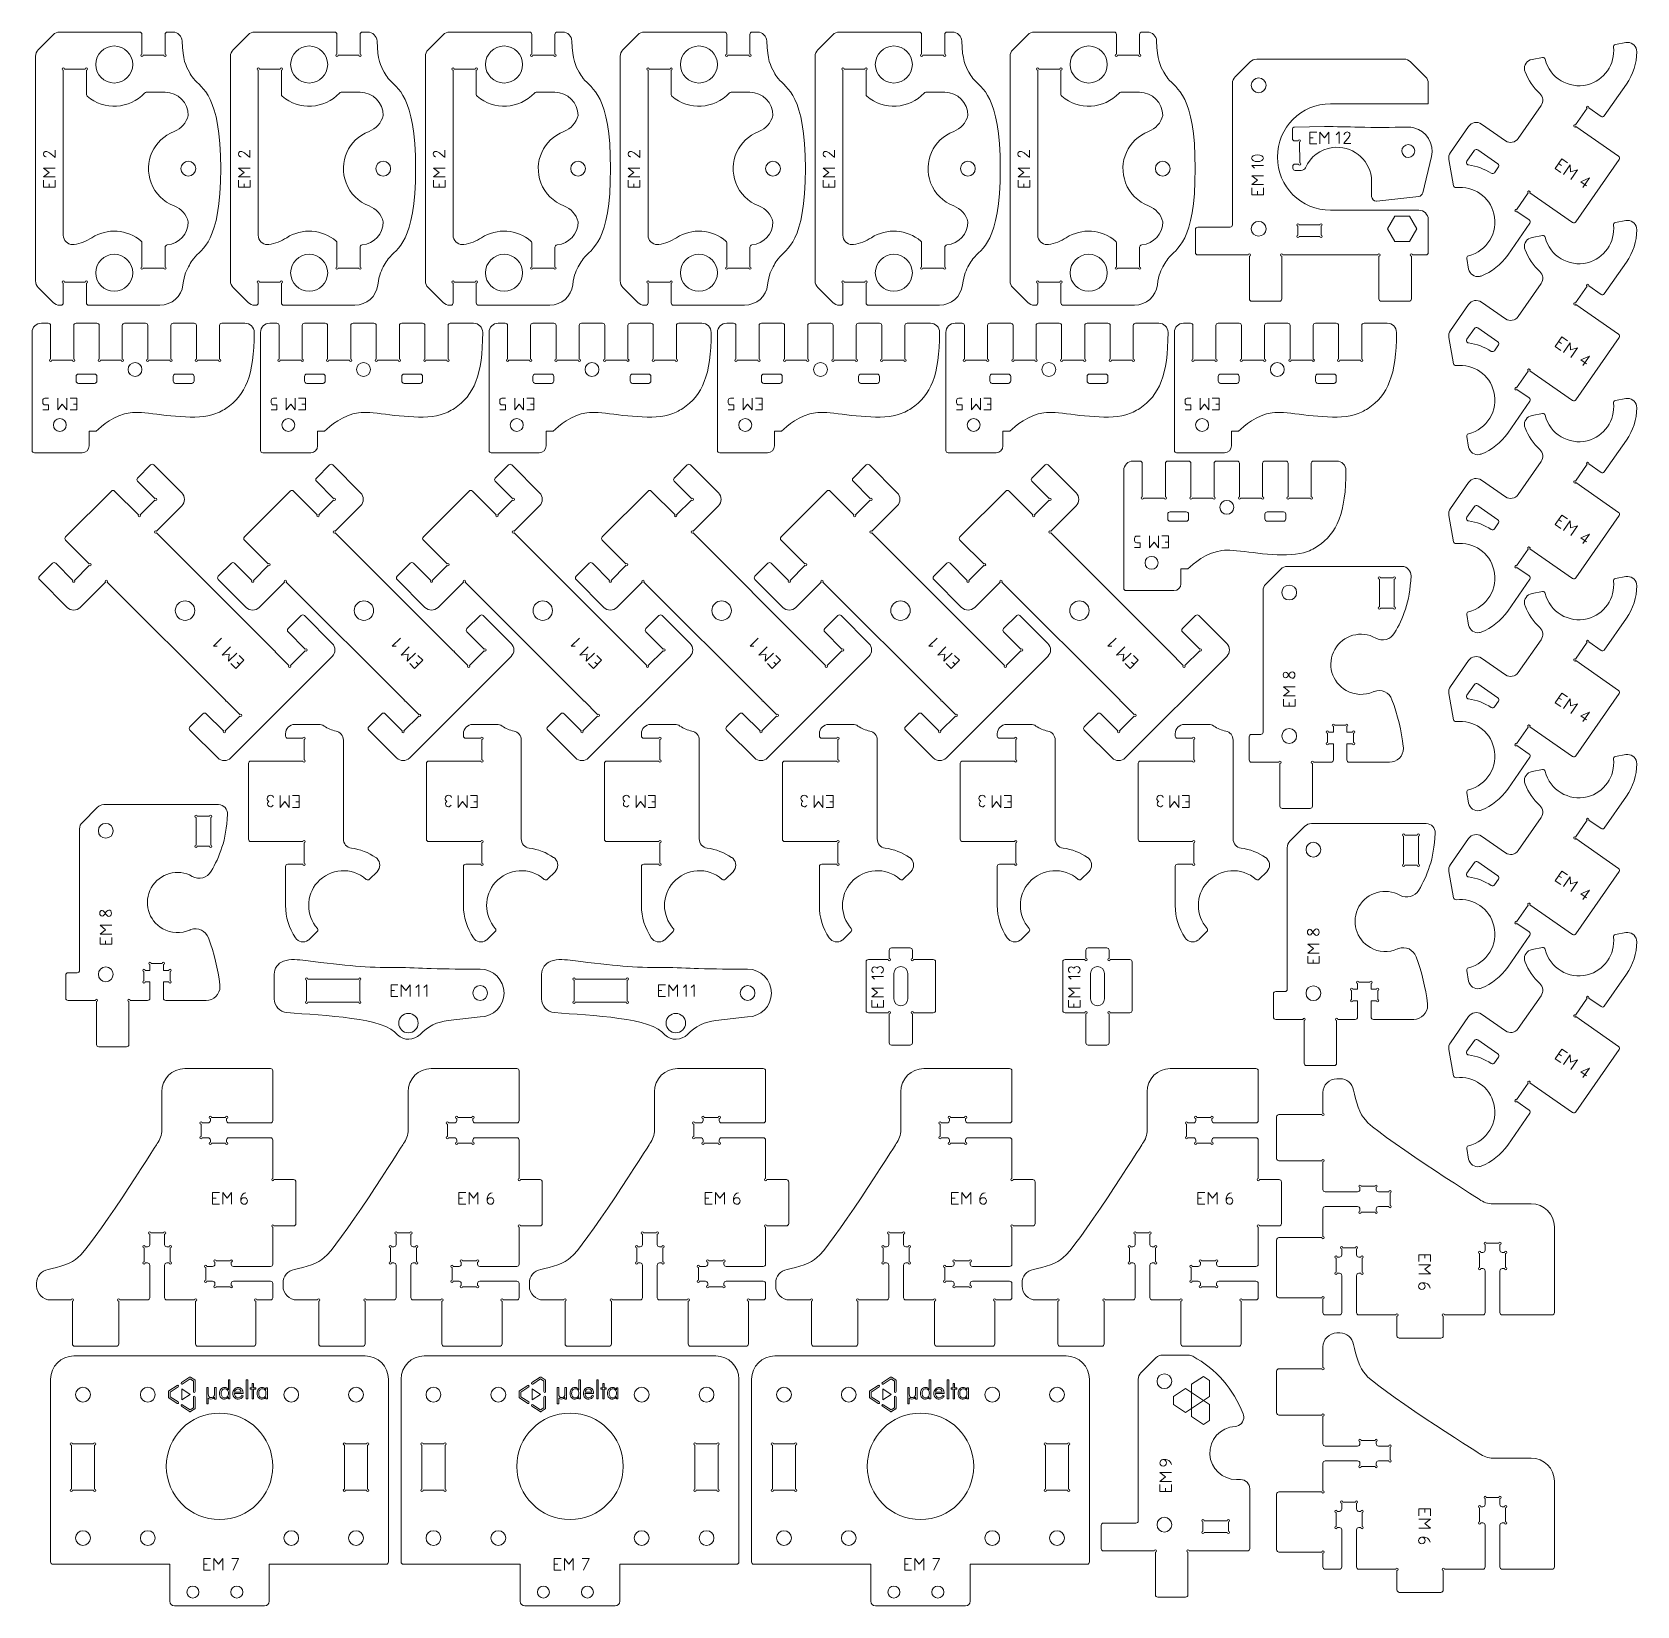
# Model space of a CAD drawing. Header units: inches. Extents: x 2 to 349, y -345 to -5.
import ezdxf

# ---------------------------------------------------------------- set-up
doc = ezdxf.new("R2010")
doc.units = ezdxf.units.IN
doc.header["$MEASUREMENT"] = 0
for name, color, linetype in [('exterieur', 7, 'Continuous'), ('gravure', 7, 'Continuous'), ('interieur', 7, 'Continuous')]:
    doc.layers.add(name, color=color, linetype=linetype)

# ---------------------------------------------------------------- blocks, each defined once
blk = doc.blocks.new('block 2')
at = {"layer": 'exterieur', "lineweight": 0}
blk.add_open_spline([(299.71, -122.27), (299.45, -127.99), (297.95, -131.49), (296.17, -134.58)], degree=3, dxfattribs=at)
blk = doc.blocks.new('block 3')
at = {"layer": 'exterieur', "lineweight": 0}
blk.add_open_spline([(295.6, -148.99), (296.81, -152.33), (297.63, -155.71), (298.04, -159.13)], degree=3, dxfattribs=at)
blk = doc.blocks.new('block 4')
at = {"layer": 'exterieur', "lineweight": 0}
blk.add_lwpolyline([(278.39, -172), (278.39, -162.75)], dxfattribs=at)
blk = doc.blocks.new('block 5')
at = {"layer": 'exterieur', "lineweight": 0}
blk.add_lwpolyline([(271.89, -172.5), (277.89, -172.5)], dxfattribs=at)
blk = doc.blocks.new('block 6')
at = {"layer": 'exterieur', "lineweight": 0}
blk.add_lwpolyline([(271.39, -162.75), (271.39, -172)], dxfattribs=at)
blk = doc.blocks.new('block 7')
at = {"layer": 'exterieur', "lineweight": 0}
blk.add_lwpolyline([(265.24, -162.5), (271.14, -162.5)], dxfattribs=at)
blk = doc.blocks.new('block 8')
at = {"layer": 'exterieur', "lineweight": 0}
blk.add_lwpolyline([(264.74, -157), (264.74, -162)], dxfattribs=at)
blk = doc.blocks.new('block 9')
at = {"layer": 'exterieur', "lineweight": 0}
blk.add_lwpolyline([(267.24, -156.5), (265.24, -156.5)], dxfattribs=at)
blk = doc.blocks.new('block 10')
at = {"layer": 'exterieur', "lineweight": 0}
blk.add_lwpolyline([(267.74, -125.43), (267.74, -156)], dxfattribs=at)
blk = doc.blocks.new('block 11')
at = {"layer": 'exterieur', "lineweight": 0}
blk.add_lwpolyline([(271.56, -120.78), (268.33, -124.01)], dxfattribs=at)
blk = doc.blocks.new('block 12')
at = {"layer": 'exterieur', "lineweight": 0}
blk.add_lwpolyline([(297.71, -120.2), (272.97, -120.2)], dxfattribs=at)
blk = doc.blocks.new('block 13')
at = {"layer": 'exterieur', "lineweight": 0}
blk.add_lwpolyline([(285.84, -162), (285.84, -158.5)], dxfattribs=at)
blk = doc.blocks.new('block 14')
at = {"layer": 'exterieur', "lineweight": 0}
blk.add_lwpolyline([(285.84, -158.5), (287.05, -158.5)], dxfattribs=at)
blk = doc.blocks.new('block 15')
at = {"layer": 'exterieur', "lineweight": 0}
blk.add_lwpolyline([(287.3, -158.25), (287.3, -156.25)], dxfattribs=at)
blk = doc.blocks.new('block 16')
at = {"layer": 'exterieur', "lineweight": 0}
blk.add_lwpolyline([(287.05, -156), (285.84, -156)], dxfattribs=at)
blk = doc.blocks.new('block 17')
at = {"layer": 'exterieur', "lineweight": 0}
blk.add_lwpolyline([(285.84, -156), (285.84, -154.75)], dxfattribs=at)
blk = doc.blocks.new('block 18')
at = {"layer": 'exterieur', "lineweight": 0}
blk.add_lwpolyline([(285.59, -154.5), (283.19, -154.5)], dxfattribs=at)
blk = doc.blocks.new('block 19')
at = {"layer": 'exterieur', "lineweight": 0}
blk.add_lwpolyline([(282.94, -154.75), (282.94, -156)], dxfattribs=at)
blk = doc.blocks.new('block 20')
at = {"layer": 'exterieur', "lineweight": 0}
blk.add_lwpolyline([(282.94, -156), (281.89, -156)], dxfattribs=at)
blk = doc.blocks.new('block 21')
at = {"layer": 'exterieur', "lineweight": 0}
blk.add_lwpolyline([(281.64, -156.25), (281.64, -158.25)], dxfattribs=at)
blk = doc.blocks.new('block 22')
at = {"layer": 'exterieur', "lineweight": 0}
blk.add_lwpolyline([(281.89, -158.5), (282.94, -158.5)], dxfattribs=at)
blk = doc.blocks.new('block 23')
at = {"layer": 'exterieur', "lineweight": 0}
blk.add_lwpolyline([(282.94, -158.5), (282.94, -162)], dxfattribs=at)
blk = doc.blocks.new('block 24')
at = {"layer": 'exterieur', "lineweight": 0}
blk.add_lwpolyline([(286.34, -162.5), (295.07, -162.5)], dxfattribs=at)
blk = doc.blocks.new('block 25')
at = {"layer": 'exterieur', "lineweight": 0}
blk.add_lwpolyline([(278.64, -162.5), (282.44, -162.5)], dxfattribs=at)
blk = doc.blocks.new('block 26')
at = {"layer": 'exterieur', "lineweight": 0}
blk.add_open_spline([(278.64, -162.5), (278.64, -162.36), (278.53, -162.25), (278.39, -162.25), (278.25, -162.25), (278.14, -162.36), (278.14, -162.5), (278.14, -162.64), (278.25, -162.75), (278.39, -162.75)], degree=3, knots=[0, 0, 0, 0, 1, 1, 1, 2, 2, 2, 3, 3, 3, 3], dxfattribs=at)
blk = doc.blocks.new('block 27')
at = {"layer": 'exterieur', "lineweight": 0}
blk.add_open_spline([(277.89, -172.5), (278.17, -172.5), (278.39, -172.27), (278.39, -172)], degree=3, dxfattribs=at)
blk = doc.blocks.new('block 28')
at = {"layer": 'exterieur', "lineweight": 0}
blk.add_open_spline([(271.39, -172), (271.39, -172.27), (271.62, -172.5), (271.89, -172.5)], degree=3, dxfattribs=at)
blk = doc.blocks.new('block 29')
at = {"layer": 'exterieur', "lineweight": 0}
blk.add_open_spline([(271.39, -162.75), (271.53, -162.75), (271.64, -162.64), (271.64, -162.5), (271.64, -162.36), (271.53, -162.25), (271.39, -162.25), (271.25, -162.25), (271.14, -162.36), (271.14, -162.5)], degree=3, knots=[0, 0, 0, 0, 1, 1, 1, 2, 2, 2, 3, 3, 3, 3], dxfattribs=at)
blk = doc.blocks.new('block 30')
at = {"layer": 'exterieur', "lineweight": 0}
blk.add_open_spline([(264.74, -162), (264.74, -162.27), (264.97, -162.5), (265.24, -162.5)], degree=3, dxfattribs=at)
blk = doc.blocks.new('block 31')
at = {"layer": 'exterieur', "lineweight": 0}
blk.add_open_spline([(265.24, -156.5), (264.97, -156.5), (264.74, -156.72), (264.74, -157)], degree=3, dxfattribs=at)
blk = doc.blocks.new('block 32')
at = {"layer": 'exterieur', "lineweight": 0}
blk.add_open_spline([(267.24, -156.5), (267.52, -156.5), (267.74, -156.27), (267.74, -156)], degree=3, dxfattribs=at)
blk = doc.blocks.new('block 33')
at = {"layer": 'exterieur', "lineweight": 0}
blk.add_open_spline([(268.33, -124.01), (267.95, -124.39), (267.74, -124.9), (267.74, -125.43)], degree=3, dxfattribs=at)
blk = doc.blocks.new('block 34')
at = {"layer": 'exterieur', "lineweight": 0}
blk.add_open_spline([(272.97, -120.2), (272.44, -120.2), (271.93, -120.41), (271.56, -120.78)], degree=3, dxfattribs=at)
blk = doc.blocks.new('block 35')
at = {"layer": 'exterieur', "lineweight": 0}
blk.add_open_spline([(299.71, -122.27), (299.75, -121.17), (298.89, -120.24), (297.78, -120.2), (297.76, -120.2), (297.73, -120.2), (297.71, -120.2)], degree=3, knots=[0, 0, 0, 0, 1, 1, 1, 2, 2, 2, 2], dxfattribs=at)
blk = doc.blocks.new('block 36')
at = {"layer": 'exterieur', "lineweight": 0}
blk.add_open_spline([(292.09, -135.69), (293.52, -136.5), (295.34, -136), (296.17, -134.58)], degree=3, dxfattribs=at)
blk = doc.blocks.new('block 37')
at = {"layer": 'exterieur', "lineweight": 0}
blk.add_open_spline([(292.09, -135.69), (288.96, -133.92), (285, -135.03), (283.23, -138.15), (281.47, -141.28), (282.57, -145.24), (285.7, -147.01), (287.49, -148.02), (289.67, -148.12), (291.55, -147.28)], degree=3, knots=[0, 0, 0, 0, 1, 1, 1, 2, 2, 2, 3, 3, 3, 3], dxfattribs=at)
blk = doc.blocks.new('block 38')
at = {"layer": 'exterieur', "lineweight": 0}
blk.add_open_spline([(295.6, -148.99), (295.03, -147.44), (293.31, -146.63), (291.76, -147.2), (291.69, -147.22), (291.62, -147.25), (291.55, -147.28)], degree=3, knots=[0, 0, 0, 0, 1, 1, 1, 2, 2, 2, 2], dxfattribs=at)
blk = doc.blocks.new('block 39')
at = {"layer": 'exterieur', "lineweight": 0}
blk.add_open_spline([(295.07, -162.5), (296.72, -162.5), (298.07, -161.16), (298.07, -159.5), (298.07, -159.38), (298.06, -159.26), (298.04, -159.13)], degree=3, knots=[0, 0, 0, 0, 1, 1, 1, 2, 2, 2, 2], dxfattribs=at)
blk = doc.blocks.new('block 40')
at = {"layer": 'exterieur', "lineweight": 0}
blk.add_open_spline([(285.84, -162), (285.84, -162.27), (286.07, -162.5), (286.34, -162.5)], degree=3, dxfattribs=at)
blk = doc.blocks.new('block 41')
at = {"layer": 'exterieur', "lineweight": 0}
blk.add_open_spline([(287.05, -158.5), (287.05, -158.64), (287.16, -158.75), (287.3, -158.75), (287.44, -158.75), (287.55, -158.64), (287.55, -158.5), (287.55, -158.36), (287.44, -158.25), (287.3, -158.25)], degree=3, knots=[0, 0, 0, 0, 1, 1, 1, 2, 2, 2, 3, 3, 3, 3], dxfattribs=at)
blk = doc.blocks.new('block 42')
at = {"layer": 'exterieur', "lineweight": 0}
blk.add_open_spline([(287.3, -156.25), (287.44, -156.25), (287.55, -156.14), (287.55, -156), (287.55, -155.86), (287.44, -155.75), (287.3, -155.75), (287.16, -155.75), (287.05, -155.86), (287.05, -156)], degree=3, knots=[0, 0, 0, 0, 1, 1, 1, 2, 2, 2, 3, 3, 3, 3], dxfattribs=at)
blk = doc.blocks.new('block 43')
at = {"layer": 'exterieur', "lineweight": 0}
blk.add_open_spline([(285.84, -154.75), (285.98, -154.75), (286.09, -154.64), (286.09, -154.5), (286.09, -154.36), (285.98, -154.25), (285.84, -154.25), (285.7, -154.25), (285.59, -154.36), (285.59, -154.5)], degree=3, knots=[0, 0, 0, 0, 1, 1, 1, 2, 2, 2, 3, 3, 3, 3], dxfattribs=at)
blk = doc.blocks.new('block 44')
at = {"layer": 'exterieur', "lineweight": 0}
blk.add_open_spline([(283.19, -154.5), (283.19, -154.36), (283.08, -154.25), (282.94, -154.25), (282.8, -154.25), (282.69, -154.36), (282.69, -154.5), (282.69, -154.64), (282.8, -154.75), (282.94, -154.75)], degree=3, knots=[0, 0, 0, 0, 1, 1, 1, 2, 2, 2, 3, 3, 3, 3], dxfattribs=at)
blk = doc.blocks.new('block 45')
at = {"layer": 'exterieur', "lineweight": 0}
blk.add_open_spline([(281.89, -156), (281.89, -155.86), (281.78, -155.75), (281.64, -155.75), (281.5, -155.75), (281.39, -155.86), (281.39, -156), (281.39, -156.14), (281.5, -156.25), (281.64, -156.25)], degree=3, knots=[0, 0, 0, 0, 1, 1, 1, 2, 2, 2, 3, 3, 3, 3], dxfattribs=at)
blk = doc.blocks.new('block 46')
at = {"layer": 'exterieur', "lineweight": 0}
blk.add_open_spline([(281.64, -158.25), (281.5, -158.25), (281.39, -158.36), (281.39, -158.5), (281.39, -158.64), (281.5, -158.75), (281.64, -158.75), (281.78, -158.75), (281.89, -158.64), (281.89, -158.5)], degree=3, knots=[0, 0, 0, 0, 1, 1, 1, 2, 2, 2, 3, 3, 3, 3], dxfattribs=at)
blk = doc.blocks.new('block 47')
at = {"layer": 'exterieur', "lineweight": 0}
blk.add_open_spline([(282.44, -162.5), (282.72, -162.5), (282.94, -162.27), (282.94, -162)], degree=3, dxfattribs=at)
blk = doc.blocks.new('block 48')
at = {"layer": 'exterieur', "lineweight": 0}
blk.add_open_spline([(43.99, -173.75), (43.74, -179.46), (42.23, -182.96), (40.45, -186.05)], degree=3, dxfattribs=at)
blk = doc.blocks.new('block 49')
at = {"layer": 'exterieur', "lineweight": 0}
blk.add_open_spline([(39.89, -200.47), (41.1, -203.8), (41.91, -207.18), (42.33, -210.61)], degree=3, dxfattribs=at)
blk = doc.blocks.new('block 50')
at = {"layer": 'exterieur', "lineweight": 0}
blk.add_lwpolyline([(22.68, -223.47), (22.68, -214.22)], dxfattribs=at)
blk = doc.blocks.new('block 51')
at = {"layer": 'exterieur', "lineweight": 0}
blk.add_lwpolyline([(16.18, -223.97), (22.18, -223.97)], dxfattribs=at)
blk = doc.blocks.new('block 52')
at = {"layer": 'exterieur', "lineweight": 0}
blk.add_lwpolyline([(15.68, -214.22), (15.68, -223.47)], dxfattribs=at)
blk = doc.blocks.new('block 53')
at = {"layer": 'exterieur', "lineweight": 0}
blk.add_lwpolyline([(9.53, -213.97), (15.43, -213.97)], dxfattribs=at)
blk = doc.blocks.new('block 54')
at = {"layer": 'exterieur', "lineweight": 0}
blk.add_lwpolyline([(9.03, -208.47), (9.03, -213.47)], dxfattribs=at)
blk = doc.blocks.new('block 55')
at = {"layer": 'exterieur', "lineweight": 0}
blk.add_lwpolyline([(11.53, -207.97), (9.53, -207.97)], dxfattribs=at)
blk = doc.blocks.new('block 56')
at = {"layer": 'exterieur', "lineweight": 0}
blk.add_lwpolyline([(12.03, -176.9), (12.03, -207.47)], dxfattribs=at)
blk = doc.blocks.new('block 57')
at = {"layer": 'exterieur', "lineweight": 0}
blk.add_lwpolyline([(15.85, -172.26), (12.62, -175.49)], dxfattribs=at)
blk = doc.blocks.new('block 58')
at = {"layer": 'exterieur', "lineweight": 0}
blk.add_lwpolyline([(42, -171.67), (17.26, -171.67)], dxfattribs=at)
blk = doc.blocks.new('block 59')
at = {"layer": 'exterieur', "lineweight": 0}
blk.add_lwpolyline([(30.13, -213.47), (30.13, -209.97)], dxfattribs=at)
blk = doc.blocks.new('block 60')
at = {"layer": 'exterieur', "lineweight": 0}
blk.add_lwpolyline([(30.13, -209.97), (31.34, -209.97)], dxfattribs=at)
blk = doc.blocks.new('block 61')
at = {"layer": 'exterieur', "lineweight": 0}
blk.add_lwpolyline([(31.59, -209.72), (31.59, -207.72)], dxfattribs=at)
blk = doc.blocks.new('block 62')
at = {"layer": 'exterieur', "lineweight": 0}
blk.add_lwpolyline([(31.34, -207.47), (30.13, -207.47)], dxfattribs=at)
blk = doc.blocks.new('block 63')
at = {"layer": 'exterieur', "lineweight": 0}
blk.add_lwpolyline([(30.13, -207.47), (30.13, -206.22)], dxfattribs=at)
blk = doc.blocks.new('block 64')
at = {"layer": 'exterieur', "lineweight": 0}
blk.add_lwpolyline([(29.88, -205.97), (27.48, -205.97)], dxfattribs=at)
blk = doc.blocks.new('block 65')
at = {"layer": 'exterieur', "lineweight": 0}
blk.add_lwpolyline([(27.23, -206.22), (27.23, -207.47)], dxfattribs=at)
blk = doc.blocks.new('block 66')
at = {"layer": 'exterieur', "lineweight": 0}
blk.add_lwpolyline([(27.23, -207.47), (26.18, -207.47)], dxfattribs=at)
blk = doc.blocks.new('block 67')
at = {"layer": 'exterieur', "lineweight": 0}
blk.add_lwpolyline([(25.93, -207.72), (25.93, -209.72)], dxfattribs=at)
blk = doc.blocks.new('block 68')
at = {"layer": 'exterieur', "lineweight": 0}
blk.add_lwpolyline([(26.18, -209.97), (27.23, -209.97)], dxfattribs=at)
blk = doc.blocks.new('block 69')
at = {"layer": 'exterieur', "lineweight": 0}
blk.add_lwpolyline([(27.23, -209.97), (27.23, -213.47)], dxfattribs=at)
blk = doc.blocks.new('block 70')
at = {"layer": 'exterieur', "lineweight": 0}
blk.add_lwpolyline([(30.63, -213.97), (39.36, -213.97)], dxfattribs=at)
blk = doc.blocks.new('block 71')
at = {"layer": 'exterieur', "lineweight": 0}
blk.add_lwpolyline([(22.93, -213.97), (26.73, -213.97)], dxfattribs=at)
blk = doc.blocks.new('block 72')
at = {"layer": 'exterieur', "lineweight": 0}
blk.add_open_spline([(22.93, -213.97), (22.93, -213.83), (22.82, -213.72), (22.68, -213.72), (22.54, -213.72), (22.43, -213.83), (22.43, -213.97), (22.43, -214.11), (22.54, -214.22), (22.68, -214.22)], degree=3, knots=[0, 0, 0, 0, 1, 1, 1, 2, 2, 2, 3, 3, 3, 3], dxfattribs=at)
blk = doc.blocks.new('block 73')
at = {"layer": 'exterieur', "lineweight": 0}
blk.add_open_spline([(22.18, -223.97), (22.46, -223.97), (22.68, -223.75), (22.68, -223.47)], degree=3, dxfattribs=at)
blk = doc.blocks.new('block 74')
at = {"layer": 'exterieur', "lineweight": 0}
blk.add_open_spline([(15.68, -223.47), (15.68, -223.75), (15.91, -223.97), (16.18, -223.97)], degree=3, dxfattribs=at)
blk = doc.blocks.new('block 75')
at = {"layer": 'exterieur', "lineweight": 0}
blk.add_open_spline([(15.68, -214.22), (15.82, -214.22), (15.93, -214.11), (15.93, -213.97), (15.93, -213.83), (15.82, -213.72), (15.68, -213.72), (15.54, -213.72), (15.43, -213.83), (15.43, -213.97)], degree=3, knots=[0, 0, 0, 0, 1, 1, 1, 2, 2, 2, 3, 3, 3, 3], dxfattribs=at)
blk = doc.blocks.new('block 76')
at = {"layer": 'exterieur', "lineweight": 0}
blk.add_open_spline([(9.03, -213.47), (9.03, -213.75), (9.26, -213.97), (9.53, -213.97)], degree=3, dxfattribs=at)
blk = doc.blocks.new('block 77')
at = {"layer": 'exterieur', "lineweight": 0}
blk.add_open_spline([(9.53, -207.97), (9.26, -207.97), (9.03, -208.2), (9.03, -208.47)], degree=3, dxfattribs=at)
blk = doc.blocks.new('block 78')
at = {"layer": 'exterieur', "lineweight": 0}
blk.add_open_spline([(11.53, -207.97), (11.81, -207.97), (12.03, -207.75), (12.03, -207.47)], degree=3, dxfattribs=at)
blk = doc.blocks.new('block 79')
at = {"layer": 'exterieur', "lineweight": 0}
blk.add_open_spline([(12.62, -175.49), (12.24, -175.86), (12.03, -176.37), (12.03, -176.9)], degree=3, dxfattribs=at)
blk = doc.blocks.new('block 80')
at = {"layer": 'exterieur', "lineweight": 0}
blk.add_open_spline([(17.26, -171.67), (16.73, -171.67), (16.22, -171.88), (15.85, -172.26)], degree=3, dxfattribs=at)
blk = doc.blocks.new('block 81')
at = {"layer": 'exterieur', "lineweight": 0}
blk.add_open_spline([(43.99, -173.75), (44.04, -172.65), (43.17, -171.72), (42.07, -171.67), (42.05, -171.67), (42.02, -171.67), (42, -171.67)], degree=3, knots=[0, 0, 0, 0, 1, 1, 1, 2, 2, 2, 2], dxfattribs=at)
blk = doc.blocks.new('block 82')
at = {"layer": 'exterieur', "lineweight": 0}
blk.add_open_spline([(36.38, -187.16), (37.81, -187.97), (39.63, -187.48), (40.45, -186.05)], degree=3, dxfattribs=at)
blk = doc.blocks.new('block 83')
at = {"layer": 'exterieur', "lineweight": 0}
blk.add_open_spline([(36.38, -187.16), (33.25, -185.4), (29.29, -186.5), (27.52, -189.63), (25.76, -192.75), (26.86, -196.72), (29.98, -198.48), (31.78, -199.5), (33.96, -199.6), (35.84, -198.75)], degree=3, knots=[0, 0, 0, 0, 1, 1, 1, 2, 2, 2, 3, 3, 3, 3], dxfattribs=at)
blk = doc.blocks.new('block 84')
at = {"layer": 'exterieur', "lineweight": 0}
blk.add_open_spline([(39.89, -200.47), (39.32, -198.91), (37.6, -198.11), (36.04, -198.67), (35.98, -198.7), (35.91, -198.72), (35.84, -198.75)], degree=3, knots=[0, 0, 0, 0, 1, 1, 1, 2, 2, 2, 2], dxfattribs=at)
blk = doc.blocks.new('block 85')
at = {"layer": 'exterieur', "lineweight": 0}
blk.add_open_spline([(39.36, -213.97), (41.01, -213.97), (42.36, -212.63), (42.36, -210.97), (42.36, -210.85), (42.35, -210.73), (42.33, -210.61)], degree=3, knots=[0, 0, 0, 0, 1, 1, 1, 2, 2, 2, 2], dxfattribs=at)
blk = doc.blocks.new('block 86')
at = {"layer": 'exterieur', "lineweight": 0}
blk.add_open_spline([(30.13, -213.47), (30.13, -213.75), (30.36, -213.97), (30.63, -213.97)], degree=3, dxfattribs=at)
blk = doc.blocks.new('block 87')
at = {"layer": 'exterieur', "lineweight": 0}
blk.add_open_spline([(31.34, -209.97), (31.34, -210.11), (31.45, -210.22), (31.59, -210.22), (31.72, -210.22), (31.84, -210.11), (31.84, -209.97), (31.84, -209.83), (31.72, -209.72), (31.59, -209.72)], degree=3, knots=[0, 0, 0, 0, 1, 1, 1, 2, 2, 2, 3, 3, 3, 3], dxfattribs=at)
blk = doc.blocks.new('block 88')
at = {"layer": 'exterieur', "lineweight": 0}
blk.add_open_spline([(31.59, -207.72), (31.72, -207.72), (31.84, -207.61), (31.84, -207.47), (31.84, -207.34), (31.72, -207.22), (31.59, -207.22), (31.45, -207.22), (31.34, -207.34), (31.34, -207.47)], degree=3, knots=[0, 0, 0, 0, 1, 1, 1, 2, 2, 2, 3, 3, 3, 3], dxfattribs=at)
blk = doc.blocks.new('block 89')
at = {"layer": 'exterieur', "lineweight": 0}
blk.add_open_spline([(30.13, -206.22), (30.27, -206.22), (30.38, -206.11), (30.38, -205.97), (30.38, -205.84), (30.27, -205.72), (30.13, -205.72), (29.99, -205.72), (29.88, -205.84), (29.88, -205.97)], degree=3, knots=[0, 0, 0, 0, 1, 1, 1, 2, 2, 2, 3, 3, 3, 3], dxfattribs=at)
blk = doc.blocks.new('block 90')
at = {"layer": 'exterieur', "lineweight": 0}
blk.add_open_spline([(27.48, -205.97), (27.48, -205.84), (27.37, -205.72), (27.23, -205.72), (27.09, -205.72), (26.98, -205.84), (26.98, -205.97), (26.98, -206.11), (27.09, -206.22), (27.23, -206.22)], degree=3, knots=[0, 0, 0, 0, 1, 1, 1, 2, 2, 2, 3, 3, 3, 3], dxfattribs=at)
blk = doc.blocks.new('block 91')
at = {"layer": 'exterieur', "lineweight": 0}
blk.add_open_spline([(26.18, -207.47), (26.18, -207.34), (26.07, -207.22), (25.93, -207.22), (25.79, -207.22), (25.68, -207.34), (25.68, -207.47), (25.68, -207.61), (25.79, -207.72), (25.93, -207.72)], degree=3, knots=[0, 0, 0, 0, 1, 1, 1, 2, 2, 2, 3, 3, 3, 3], dxfattribs=at)
blk = doc.blocks.new('block 92')
at = {"layer": 'exterieur', "lineweight": 0}
blk.add_open_spline([(25.93, -209.72), (25.79, -209.72), (25.68, -209.83), (25.68, -209.97), (25.68, -210.11), (25.79, -210.22), (25.93, -210.22), (26.07, -210.22), (26.18, -210.11), (26.18, -209.97)], degree=3, knots=[0, 0, 0, 0, 1, 1, 1, 2, 2, 2, 3, 3, 3, 3], dxfattribs=at)
blk = doc.blocks.new('block 93')
at = {"layer": 'exterieur', "lineweight": 0}
blk.add_open_spline([(26.73, -213.97), (27.01, -213.97), (27.23, -213.75), (27.23, -213.47)], degree=3, dxfattribs=at)
blk = doc.blocks.new('block 94')
at = {"layer": 'exterieur', "lineweight": 0}
blk.add_open_spline([(304.94, -177.83), (304.68, -183.54), (303.18, -187.04), (301.4, -190.13)], degree=3, dxfattribs=at)
blk = doc.blocks.new('block 95')
at = {"layer": 'exterieur', "lineweight": 0}
blk.add_open_spline([(300.83, -204.55), (302.04, -207.88), (302.86, -211.26), (303.27, -214.69)], degree=3, dxfattribs=at)
blk = doc.blocks.new('block 96')
at = {"layer": 'exterieur', "lineweight": 0}
blk.add_lwpolyline([(283.62, -227.55), (283.62, -218.3)], dxfattribs=at)
blk = doc.blocks.new('block 97')
at = {"layer": 'exterieur', "lineweight": 0}
blk.add_lwpolyline([(277.12, -228.05), (283.12, -228.05)], dxfattribs=at)
blk = doc.blocks.new('block 98')
at = {"layer": 'exterieur', "lineweight": 0}
blk.add_lwpolyline([(276.62, -218.3), (276.62, -227.55)], dxfattribs=at)
blk = doc.blocks.new('block 99')
at = {"layer": 'exterieur', "lineweight": 0}
blk.add_lwpolyline([(270.47, -218.05), (276.37, -218.05)], dxfattribs=at)
blk = doc.blocks.new('block 100')
at = {"layer": 'exterieur', "lineweight": 0}
blk.add_lwpolyline([(269.97, -212.55), (269.97, -217.55)], dxfattribs=at)
blk = doc.blocks.new('block 101')
at = {"layer": 'exterieur', "lineweight": 0}
blk.add_lwpolyline([(272.47, -212.05), (270.47, -212.05)], dxfattribs=at)
blk = doc.blocks.new('block 102')
at = {"layer": 'exterieur', "lineweight": 0}
blk.add_lwpolyline([(272.97, -180.98), (272.97, -211.55)], dxfattribs=at)
blk = doc.blocks.new('block 103')
at = {"layer": 'exterieur', "lineweight": 0}
blk.add_lwpolyline([(276.79, -176.34), (273.56, -179.56)], dxfattribs=at)
blk = doc.blocks.new('block 104')
at = {"layer": 'exterieur', "lineweight": 0}
blk.add_lwpolyline([(302.94, -175.75), (278.2, -175.75)], dxfattribs=at)
blk = doc.blocks.new('block 105')
at = {"layer": 'exterieur', "lineweight": 0}
blk.add_lwpolyline([(291.07, -217.55), (291.07, -214.05)], dxfattribs=at)
blk = doc.blocks.new('block 106')
at = {"layer": 'exterieur', "lineweight": 0}
blk.add_lwpolyline([(291.07, -214.05), (292.28, -214.05)], dxfattribs=at)
blk = doc.blocks.new('block 107')
at = {"layer": 'exterieur', "lineweight": 0}
blk.add_lwpolyline([(292.53, -213.8), (292.53, -211.8)], dxfattribs=at)
blk = doc.blocks.new('block 108')
at = {"layer": 'exterieur', "lineweight": 0}
blk.add_lwpolyline([(292.28, -211.55), (291.07, -211.55)], dxfattribs=at)
blk = doc.blocks.new('block 109')
at = {"layer": 'exterieur', "lineweight": 0}
blk.add_lwpolyline([(291.07, -211.55), (291.07, -210.3)], dxfattribs=at)
blk = doc.blocks.new('block 110')
at = {"layer": 'exterieur', "lineweight": 0}
blk.add_lwpolyline([(290.82, -210.05), (288.42, -210.05)], dxfattribs=at)
blk = doc.blocks.new('block 111')
at = {"layer": 'exterieur', "lineweight": 0}
blk.add_lwpolyline([(288.17, -210.3), (288.17, -211.55)], dxfattribs=at)
blk = doc.blocks.new('block 112')
at = {"layer": 'exterieur', "lineweight": 0}
blk.add_lwpolyline([(288.17, -211.55), (287.12, -211.55)], dxfattribs=at)
blk = doc.blocks.new('block 113')
at = {"layer": 'exterieur', "lineweight": 0}
blk.add_lwpolyline([(286.87, -211.8), (286.87, -213.8)], dxfattribs=at)
blk = doc.blocks.new('block 114')
at = {"layer": 'exterieur', "lineweight": 0}
blk.add_lwpolyline([(287.12, -214.05), (288.17, -214.05)], dxfattribs=at)
blk = doc.blocks.new('block 115')
at = {"layer": 'exterieur', "lineweight": 0}
blk.add_lwpolyline([(288.17, -214.05), (288.17, -217.55)], dxfattribs=at)
blk = doc.blocks.new('block 116')
at = {"layer": 'exterieur', "lineweight": 0}
blk.add_lwpolyline([(291.57, -218.05), (300.3, -218.05)], dxfattribs=at)
blk = doc.blocks.new('block 117')
at = {"layer": 'exterieur', "lineweight": 0}
blk.add_lwpolyline([(283.87, -218.05), (287.67, -218.05)], dxfattribs=at)
blk = doc.blocks.new('block 118')
at = {"layer": 'exterieur', "lineweight": 0}
blk.add_open_spline([(283.87, -218.05), (283.87, -217.91), (283.76, -217.8), (283.62, -217.8), (283.49, -217.8), (283.37, -217.91), (283.37, -218.05), (283.37, -218.19), (283.49, -218.3), (283.62, -218.3)], degree=3, knots=[0, 0, 0, 0, 1, 1, 1, 2, 2, 2, 3, 3, 3, 3], dxfattribs=at)
blk = doc.blocks.new('block 119')
at = {"layer": 'exterieur', "lineweight": 0}
blk.add_open_spline([(283.12, -228.05), (283.4, -228.05), (283.62, -227.83), (283.62, -227.55)], degree=3, dxfattribs=at)
blk = doc.blocks.new('block 120')
at = {"layer": 'exterieur', "lineweight": 0}
blk.add_open_spline([(276.62, -227.55), (276.62, -227.83), (276.85, -228.05), (277.12, -228.05)], degree=3, dxfattribs=at)
blk = doc.blocks.new('block 121')
at = {"layer": 'exterieur', "lineweight": 0}
blk.add_open_spline([(276.62, -218.3), (276.76, -218.3), (276.87, -218.19), (276.87, -218.05), (276.87, -217.91), (276.76, -217.8), (276.62, -217.8), (276.49, -217.8), (276.37, -217.91), (276.37, -218.05)], degree=3, knots=[0, 0, 0, 0, 1, 1, 1, 2, 2, 2, 3, 3, 3, 3], dxfattribs=at)
blk = doc.blocks.new('block 122')
at = {"layer": 'exterieur', "lineweight": 0}
blk.add_open_spline([(269.97, -217.55), (269.97, -217.83), (270.2, -218.05), (270.47, -218.05)], degree=3, dxfattribs=at)
blk = doc.blocks.new('block 123')
at = {"layer": 'exterieur', "lineweight": 0}
blk.add_open_spline([(270.47, -212.05), (270.2, -212.05), (269.97, -212.27), (269.97, -212.55)], degree=3, dxfattribs=at)
blk = doc.blocks.new('block 124')
at = {"layer": 'exterieur', "lineweight": 0}
blk.add_open_spline([(272.47, -212.05), (272.75, -212.05), (272.97, -211.83), (272.97, -211.55)], degree=3, dxfattribs=at)
blk = doc.blocks.new('block 125')
at = {"layer": 'exterieur', "lineweight": 0}
blk.add_open_spline([(273.56, -179.56), (273.18, -179.94), (272.97, -180.45), (272.97, -180.98)], degree=3, dxfattribs=at)
blk = doc.blocks.new('block 126')
at = {"layer": 'exterieur', "lineweight": 0}
blk.add_open_spline([(278.2, -175.75), (277.67, -175.75), (277.16, -175.96), (276.79, -176.34)], degree=3, dxfattribs=at)
blk = doc.blocks.new('block 127')
at = {"layer": 'exterieur', "lineweight": 0}
blk.add_open_spline([(304.94, -177.83), (304.98, -176.72), (304.12, -175.79), (303.01, -175.75), (302.99, -175.75), (302.96, -175.75), (302.94, -175.75)], degree=3, knots=[0, 0, 0, 0, 1, 1, 1, 2, 2, 2, 2], dxfattribs=at)
blk = doc.blocks.new('block 128')
at = {"layer": 'exterieur', "lineweight": 0}
blk.add_open_spline([(297.32, -191.24), (298.76, -192.05), (300.57, -191.55), (301.4, -190.13)], degree=3, dxfattribs=at)
blk = doc.blocks.new('block 129')
at = {"layer": 'exterieur', "lineweight": 0}
blk.add_open_spline([(297.32, -191.24), (294.2, -189.48), (290.23, -190.58), (288.46, -193.7), (286.7, -196.83), (287.8, -200.79), (290.93, -202.56), (292.72, -203.58), (294.9, -203.68), (296.78, -202.83)], degree=3, knots=[0, 0, 0, 0, 1, 1, 1, 2, 2, 2, 3, 3, 3, 3], dxfattribs=at)
blk = doc.blocks.new('block 130')
at = {"layer": 'exterieur', "lineweight": 0}
blk.add_open_spline([(300.83, -204.55), (300.26, -202.99), (298.54, -202.18), (296.99, -202.75), (296.92, -202.77), (296.85, -202.8), (296.78, -202.83)], degree=3, knots=[0, 0, 0, 0, 1, 1, 1, 2, 2, 2, 2], dxfattribs=at)
blk = doc.blocks.new('block 131')
at = {"layer": 'exterieur', "lineweight": 0}
blk.add_open_spline([(300.3, -218.05), (301.95, -218.05), (303.3, -216.71), (303.3, -215.05), (303.3, -214.93), (303.29, -214.81), (303.27, -214.69)], degree=3, knots=[0, 0, 0, 0, 1, 1, 1, 2, 2, 2, 2], dxfattribs=at)
blk = doc.blocks.new('block 132')
at = {"layer": 'exterieur', "lineweight": 0}
blk.add_open_spline([(291.07, -217.55), (291.07, -217.83), (291.3, -218.05), (291.57, -218.05)], degree=3, dxfattribs=at)
blk = doc.blocks.new('block 133')
at = {"layer": 'exterieur', "lineweight": 0}
blk.add_open_spline([(292.28, -214.05), (292.28, -214.19), (292.39, -214.3), (292.53, -214.3), (292.67, -214.3), (292.78, -214.19), (292.78, -214.05), (292.78, -213.91), (292.67, -213.8), (292.53, -213.8)], degree=3, knots=[0, 0, 0, 0, 1, 1, 1, 2, 2, 2, 3, 3, 3, 3], dxfattribs=at)
blk = doc.blocks.new('block 134')
at = {"layer": 'exterieur', "lineweight": 0}
blk.add_open_spline([(292.53, -211.8), (292.67, -211.8), (292.78, -211.69), (292.78, -211.55), (292.78, -211.41), (292.67, -211.3), (292.53, -211.3), (292.39, -211.3), (292.28, -211.41), (292.28, -211.55)], degree=3, knots=[0, 0, 0, 0, 1, 1, 1, 2, 2, 2, 3, 3, 3, 3], dxfattribs=at)
blk = doc.blocks.new('block 135')
at = {"layer": 'exterieur', "lineweight": 0}
blk.add_open_spline([(291.07, -210.3), (291.21, -210.3), (291.32, -210.19), (291.32, -210.05), (291.32, -209.91), (291.21, -209.8), (291.07, -209.8), (290.94, -209.8), (290.82, -209.91), (290.82, -210.05)], degree=3, knots=[0, 0, 0, 0, 1, 1, 1, 2, 2, 2, 3, 3, 3, 3], dxfattribs=at)
blk = doc.blocks.new('block 136')
at = {"layer": 'exterieur', "lineweight": 0}
blk.add_open_spline([(288.42, -210.05), (288.42, -209.91), (288.31, -209.8), (288.17, -209.8), (288.04, -209.8), (287.92, -209.91), (287.92, -210.05), (287.92, -210.19), (288.04, -210.3), (288.17, -210.3)], degree=3, knots=[0, 0, 0, 0, 1, 1, 1, 2, 2, 2, 3, 3, 3, 3], dxfattribs=at)
blk = doc.blocks.new('block 137')
at = {"layer": 'exterieur', "lineweight": 0}
blk.add_open_spline([(287.12, -211.55), (287.12, -211.41), (287.01, -211.3), (286.87, -211.3), (286.74, -211.3), (286.62, -211.41), (286.62, -211.55), (286.62, -211.69), (286.74, -211.8), (286.87, -211.8)], degree=3, knots=[0, 0, 0, 0, 1, 1, 1, 2, 2, 2, 3, 3, 3, 3], dxfattribs=at)
blk = doc.blocks.new('block 138')
at = {"layer": 'exterieur', "lineweight": 0}
blk.add_open_spline([(286.87, -213.8), (286.74, -213.8), (286.62, -213.91), (286.62, -214.05), (286.62, -214.19), (286.74, -214.3), (286.87, -214.3), (287.01, -214.3), (287.12, -214.19), (287.12, -214.05)], degree=3, knots=[0, 0, 0, 0, 1, 1, 1, 2, 2, 2, 3, 3, 3, 3], dxfattribs=at)
blk = doc.blocks.new('block 139')
at = {"layer": 'exterieur', "lineweight": 0}
blk.add_open_spline([(287.67, -218.05), (287.95, -218.05), (288.17, -217.83), (288.17, -217.55)], degree=3, dxfattribs=at)
blk = doc.blocks.new('block 140')
at = {"layer": 'exterieur', "lineweight": 0}
blk.add_open_spline([(34.36, -59.37), (34.63, -57.12), (35.15, -56.17), (35.76, -55.09), (36.01, -54.64), (36.27, -54.18), (36.61, -53.75), (38.46, -51.46), (42.51, -50.41), (42.51, -34.27)], degree=3, knots=[0, 0, 0, 0, 1, 1, 1, 2, 2, 2, 3, 3, 3, 3], dxfattribs=at)
blk = doc.blocks.new('block 141')
at = {"layer": 'exterieur', "lineweight": 0}
blk.add_open_spline([(34.18, -6.7), (34.33, -10.85), (34.96, -12.04), (35.76, -13.45), (36.01, -13.9), (36.27, -14.37), (36.61, -14.79), (38.46, -17.08), (42.51, -18.13), (42.51, -34.27)], degree=3, knots=[0, 0, 0, 0, 1, 1, 1, 2, 2, 2, 3, 3, 3, 3], dxfattribs=at)
blk = doc.blocks.new('block 142')
at = {"layer": 'exterieur', "lineweight": 0}
blk.add_lwpolyline([(29.4, -63.77), (14.01, -63.77)], dxfattribs=at)
blk = doc.blocks.new('block 143')
at = {"layer": 'exterieur', "lineweight": 0}
blk.add_lwpolyline([(13.51, -63.27), (13.51, -59.02)], dxfattribs=at)
blk = doc.blocks.new('block 144')
at = {"layer": 'exterieur', "lineweight": 0}
blk.add_lwpolyline([(13.26, -58.77), (8.76, -58.77)], dxfattribs=at)
blk = doc.blocks.new('block 145')
at = {"layer": 'exterieur', "lineweight": 0}
blk.add_lwpolyline([(8.51, -59.02), (8.51, -63.27)], dxfattribs=at)
blk = doc.blocks.new('block 146')
at = {"layer": 'exterieur', "lineweight": 0}
blk.add_lwpolyline([(8.01, -63.77), (7.74, -63.77)], dxfattribs=at)
blk = doc.blocks.new('block 147')
at = {"layer": 'exterieur', "lineweight": 0}
blk.add_lwpolyline([(3.1, -59.96), (6.33, -63.19)], dxfattribs=at)
blk = doc.blocks.new('block 148')
at = {"layer": 'exterieur', "lineweight": 0}
blk.add_lwpolyline([(2.51, -58.54), (2.51, -10)], dxfattribs=at)
blk = doc.blocks.new('block 149')
at = {"layer": 'exterieur', "lineweight": 0}
blk.add_lwpolyline([(6.33, -5.36), (3.1, -8.59)], dxfattribs=at)
blk = doc.blocks.new('block 150')
at = {"layer": 'exterieur', "lineweight": 0}
blk.add_lwpolyline([(25.01, -4.77), (7.74, -4.77)], dxfattribs=at)
blk = doc.blocks.new('block 151')
at = {"layer": 'exterieur', "lineweight": 0}
blk.add_lwpolyline([(25.51, -5.27), (25.51, -9.52)], dxfattribs=at)
blk = doc.blocks.new('block 152')
at = {"layer": 'exterieur', "lineweight": 0}
blk.add_lwpolyline([(25.76, -9.77), (30.26, -9.77)], dxfattribs=at)
blk = doc.blocks.new('block 153')
at = {"layer": 'exterieur', "lineweight": 0}
blk.add_lwpolyline([(30.51, -9.52), (30.51, -5.27)], dxfattribs=at)
blk = doc.blocks.new('block 154')
at = {"layer": 'exterieur', "lineweight": 0}
blk.add_lwpolyline([(32.18, -4.77), (31.01, -4.77)], dxfattribs=at)
blk = doc.blocks.new('block 155')
at = {"layer": 'exterieur', "lineweight": 0}
blk.add_open_spline([(29.4, -63.77), (31.92, -63.77), (34.05, -61.88), (34.36, -59.37)], degree=3, dxfattribs=at)
blk = doc.blocks.new('block 156')
at = {"layer": 'exterieur', "lineweight": 0}
blk.add_open_spline([(13.51, -63.27), (13.51, -63.55), (13.74, -63.77), (14.01, -63.77)], degree=3, dxfattribs=at)
blk = doc.blocks.new('block 157')
at = {"layer": 'exterieur', "lineweight": 0}
blk.add_open_spline([(13.51, -59.02), (13.65, -59.02), (13.76, -58.91), (13.76, -58.77), (13.76, -58.63), (13.65, -58.52), (13.51, -58.52), (13.38, -58.52), (13.26, -58.63), (13.26, -58.77)], degree=3, knots=[0, 0, 0, 0, 1, 1, 1, 2, 2, 2, 3, 3, 3, 3], dxfattribs=at)
blk = doc.blocks.new('block 158')
at = {"layer": 'exterieur', "lineweight": 0}
blk.add_open_spline([(8.76, -58.77), (8.76, -58.63), (8.65, -58.52), (8.51, -58.52), (8.38, -58.52), (8.26, -58.63), (8.26, -58.77), (8.26, -58.91), (8.38, -59.02), (8.51, -59.02)], degree=3, knots=[0, 0, 0, 0, 1, 1, 1, 2, 2, 2, 3, 3, 3, 3], dxfattribs=at)
blk = doc.blocks.new('block 159')
at = {"layer": 'exterieur', "lineweight": 0}
blk.add_open_spline([(8.01, -63.77), (8.29, -63.77), (8.51, -63.55), (8.51, -63.27)], degree=3, dxfattribs=at)
blk = doc.blocks.new('block 160')
at = {"layer": 'exterieur', "lineweight": 0}
blk.add_open_spline([(6.33, -63.19), (6.7, -63.56), (7.21, -63.77), (7.74, -63.77)], degree=3, dxfattribs=at)
blk = doc.blocks.new('block 161')
at = {"layer": 'exterieur', "lineweight": 0}
blk.add_open_spline([(2.51, -58.54), (2.51, -59.07), (2.73, -59.58), (3.1, -59.96)], degree=3, dxfattribs=at)
blk = doc.blocks.new('block 162')
at = {"layer": 'exterieur', "lineweight": 0}
blk.add_open_spline([(3.1, -8.59), (2.73, -8.96), (2.51, -9.47), (2.51, -10)], degree=3, dxfattribs=at)
blk = doc.blocks.new('block 163')
at = {"layer": 'exterieur', "lineweight": 0}
blk.add_open_spline([(7.74, -4.77), (7.21, -4.77), (6.7, -4.98), (6.33, -5.36)], degree=3, dxfattribs=at)
blk = doc.blocks.new('block 164')
at = {"layer": 'exterieur', "lineweight": 0}
blk.add_open_spline([(25.51, -5.27), (25.51, -5), (25.29, -4.77), (25.01, -4.77)], degree=3, dxfattribs=at)
blk = doc.blocks.new('block 165')
at = {"layer": 'exterieur', "lineweight": 0}
blk.add_open_spline([(25.51, -9.52), (25.38, -9.52), (25.26, -9.63), (25.26, -9.77), (25.26, -9.91), (25.38, -10.02), (25.51, -10.02), (25.65, -10.02), (25.76, -9.91), (25.76, -9.77)], degree=3, knots=[0, 0, 0, 0, 1, 1, 1, 2, 2, 2, 3, 3, 3, 3], dxfattribs=at)
blk = doc.blocks.new('block 166')
at = {"layer": 'exterieur', "lineweight": 0}
blk.add_open_spline([(30.26, -9.77), (30.26, -9.91), (30.38, -10.02), (30.51, -10.02), (30.65, -10.02), (30.76, -9.91), (30.76, -9.77), (30.76, -9.63), (30.65, -9.52), (30.51, -9.52)], degree=3, knots=[0, 0, 0, 0, 1, 1, 1, 2, 2, 2, 3, 3, 3, 3], dxfattribs=at)
blk = doc.blocks.new('block 167')
at = {"layer": 'exterieur', "lineweight": 0}
blk.add_open_spline([(31.01, -4.77), (30.74, -4.77), (30.51, -5), (30.51, -5.27)], degree=3, dxfattribs=at)
blk = doc.blocks.new('block 168')
at = {"layer": 'exterieur', "lineweight": 0}
blk.add_open_spline([(34.18, -6.7), (34.14, -5.62), (33.26, -4.77), (32.18, -4.77)], degree=3, dxfattribs=at)
blk = doc.blocks.new('block 169')
at = {"layer": 'exterieur', "lineweight": 0}
blk.add_open_spline([(76.47, -59.37), (76.74, -57.12), (77.26, -56.17), (77.87, -55.09), (78.12, -54.64), (78.38, -54.18), (78.73, -53.75), (80.57, -51.46), (84.62, -50.41), (84.62, -34.27)], degree=3, knots=[0, 0, 0, 0, 1, 1, 1, 2, 2, 2, 3, 3, 3, 3], dxfattribs=at)
blk = doc.blocks.new('block 170')
at = {"layer": 'exterieur', "lineweight": 0}
blk.add_open_spline([(76.29, -6.7), (76.44, -10.85), (77.08, -12.04), (77.87, -13.45), (78.12, -13.9), (78.38, -14.37), (78.73, -14.79), (80.57, -17.08), (84.62, -18.13), (84.62, -34.27)], degree=3, knots=[0, 0, 0, 0, 1, 1, 1, 2, 2, 2, 3, 3, 3, 3], dxfattribs=at)
blk = doc.blocks.new('block 171')
at = {"layer": 'exterieur', "lineweight": 0}
blk.add_lwpolyline([(71.51, -63.77), (56.13, -63.77)], dxfattribs=at)
blk = doc.blocks.new('block 172')
at = {"layer": 'exterieur', "lineweight": 0}
blk.add_lwpolyline([(55.63, -63.27), (55.63, -59.02)], dxfattribs=at)
blk = doc.blocks.new('block 173')
at = {"layer": 'exterieur', "lineweight": 0}
blk.add_lwpolyline([(55.38, -58.77), (50.88, -58.77)], dxfattribs=at)
blk = doc.blocks.new('block 174')
at = {"layer": 'exterieur', "lineweight": 0}
blk.add_lwpolyline([(50.63, -59.02), (50.63, -63.27)], dxfattribs=at)
blk = doc.blocks.new('block 175')
at = {"layer": 'exterieur', "lineweight": 0}
blk.add_lwpolyline([(50.13, -63.77), (49.85, -63.77)], dxfattribs=at)
blk = doc.blocks.new('block 176')
at = {"layer": 'exterieur', "lineweight": 0}
blk.add_lwpolyline([(45.21, -59.96), (48.44, -63.19)], dxfattribs=at)
blk = doc.blocks.new('block 177')
at = {"layer": 'exterieur', "lineweight": 0}
blk.add_lwpolyline([(44.63, -58.54), (44.63, -10)], dxfattribs=at)
blk = doc.blocks.new('block 178')
at = {"layer": 'exterieur', "lineweight": 0}
blk.add_lwpolyline([(48.44, -5.36), (45.21, -8.59)], dxfattribs=at)
blk = doc.blocks.new('block 179')
at = {"layer": 'exterieur', "lineweight": 0}
blk.add_lwpolyline([(67.13, -4.77), (49.85, -4.77)], dxfattribs=at)
blk = doc.blocks.new('block 180')
at = {"layer": 'exterieur', "lineweight": 0}
blk.add_lwpolyline([(67.63, -5.27), (67.63, -9.52)], dxfattribs=at)
blk = doc.blocks.new('block 181')
at = {"layer": 'exterieur', "lineweight": 0}
blk.add_lwpolyline([(67.87, -9.77), (72.38, -9.77)], dxfattribs=at)
blk = doc.blocks.new('block 182')
at = {"layer": 'exterieur', "lineweight": 0}
blk.add_lwpolyline([(72.63, -9.52), (72.63, -5.27)], dxfattribs=at)
blk = doc.blocks.new('block 183')
at = {"layer": 'exterieur', "lineweight": 0}
blk.add_lwpolyline([(74.29, -4.77), (73.13, -4.77)], dxfattribs=at)
blk = doc.blocks.new('block 184')
at = {"layer": 'exterieur', "lineweight": 0}
blk.add_open_spline([(71.51, -63.77), (74.03, -63.77), (76.17, -61.88), (76.47, -59.37)], degree=3, dxfattribs=at)
blk = doc.blocks.new('block 185')
at = {"layer": 'exterieur', "lineweight": 0}
blk.add_open_spline([(55.63, -63.27), (55.63, -63.55), (55.85, -63.77), (56.13, -63.77)], degree=3, dxfattribs=at)
blk = doc.blocks.new('block 186')
at = {"layer": 'exterieur', "lineweight": 0}
blk.add_open_spline([(55.63, -59.02), (55.76, -59.02), (55.88, -58.91), (55.88, -58.77), (55.88, -58.63), (55.76, -58.52), (55.63, -58.52), (55.49, -58.52), (55.38, -58.63), (55.38, -58.77)], degree=3, knots=[0, 0, 0, 0, 1, 1, 1, 2, 2, 2, 3, 3, 3, 3], dxfattribs=at)
blk = doc.blocks.new('block 187')
at = {"layer": 'exterieur', "lineweight": 0}
blk.add_open_spline([(50.88, -58.77), (50.88, -58.63), (50.76, -58.52), (50.63, -58.52), (50.49, -58.52), (50.38, -58.63), (50.38, -58.77), (50.38, -58.91), (50.49, -59.02), (50.63, -59.02)], degree=3, knots=[0, 0, 0, 0, 1, 1, 1, 2, 2, 2, 3, 3, 3, 3], dxfattribs=at)
blk = doc.blocks.new('block 188')
at = {"layer": 'exterieur', "lineweight": 0}
blk.add_open_spline([(50.13, -63.77), (50.4, -63.77), (50.63, -63.55), (50.63, -63.27)], degree=3, dxfattribs=at)
blk = doc.blocks.new('block 189')
at = {"layer": 'exterieur', "lineweight": 0}
blk.add_open_spline([(48.44, -63.19), (48.81, -63.56), (49.32, -63.77), (49.85, -63.77)], degree=3, dxfattribs=at)
blk = doc.blocks.new('block 190')
at = {"layer": 'exterieur', "lineweight": 0}
blk.add_open_spline([(44.63, -58.54), (44.63, -59.07), (44.84, -59.58), (45.21, -59.96)], degree=3, dxfattribs=at)
blk = doc.blocks.new('block 191')
at = {"layer": 'exterieur', "lineweight": 0}
blk.add_open_spline([(45.21, -8.59), (44.84, -8.96), (44.63, -9.47), (44.63, -10)], degree=3, dxfattribs=at)
blk = doc.blocks.new('block 192')
at = {"layer": 'exterieur', "lineweight": 0}
blk.add_open_spline([(49.85, -4.77), (49.32, -4.77), (48.81, -4.98), (48.44, -5.36)], degree=3, dxfattribs=at)
blk = doc.blocks.new('block 193')
at = {"layer": 'exterieur', "lineweight": 0}
blk.add_open_spline([(67.63, -5.27), (67.63, -5), (67.4, -4.77), (67.13, -4.77)], degree=3, dxfattribs=at)
blk = doc.blocks.new('block 194')
at = {"layer": 'exterieur', "lineweight": 0}
blk.add_open_spline([(67.63, -9.52), (67.49, -9.52), (67.38, -9.63), (67.38, -9.77), (67.38, -9.91), (67.49, -10.02), (67.63, -10.02), (67.76, -10.02), (67.87, -9.91), (67.87, -9.77)], degree=3, knots=[0, 0, 0, 0, 1, 1, 1, 2, 2, 2, 3, 3, 3, 3], dxfattribs=at)
blk = doc.blocks.new('block 195')
at = {"layer": 'exterieur', "lineweight": 0}
blk.add_open_spline([(72.38, -9.77), (72.38, -9.91), (72.49, -10.02), (72.63, -10.02), (72.76, -10.02), (72.88, -9.91), (72.88, -9.77), (72.88, -9.63), (72.76, -9.52), (72.63, -9.52)], degree=3, knots=[0, 0, 0, 0, 1, 1, 1, 2, 2, 2, 3, 3, 3, 3], dxfattribs=at)
blk = doc.blocks.new('block 196')
at = {"layer": 'exterieur', "lineweight": 0}
blk.add_open_spline([(73.13, -4.77), (72.85, -4.77), (72.63, -5), (72.63, -5.27)], degree=3, dxfattribs=at)
blk = doc.blocks.new('block 197')
at = {"layer": 'exterieur', "lineweight": 0}
blk.add_open_spline([(76.29, -6.7), (76.25, -5.62), (75.37, -4.77), (74.29, -4.77)], degree=3, dxfattribs=at)
blk = doc.blocks.new('block 198')
at = {"layer": 'exterieur', "lineweight": 0}
blk.add_open_spline([(118.58, -59.37), (118.86, -57.12), (119.37, -56.17), (119.98, -55.09), (120.23, -54.64), (120.49, -54.18), (120.84, -53.75), (122.68, -51.46), (126.74, -50.41), (126.74, -34.27)], degree=3, knots=[0, 0, 0, 0, 1, 1, 1, 2, 2, 2, 3, 3, 3, 3], dxfattribs=at)
blk = doc.blocks.new('block 199')
at = {"layer": 'exterieur', "lineweight": 0}
blk.add_open_spline([(118.4, -6.7), (118.55, -10.85), (119.19, -12.04), (119.98, -13.45), (120.23, -13.9), (120.49, -14.37), (120.84, -14.79), (122.68, -17.08), (126.74, -18.13), (126.74, -34.27)], degree=3, knots=[0, 0, 0, 0, 1, 1, 1, 2, 2, 2, 3, 3, 3, 3], dxfattribs=at)
blk = doc.blocks.new('block 200')
at = {"layer": 'exterieur', "lineweight": 0}
blk.add_lwpolyline([(113.62, -63.77), (98.24, -63.77)], dxfattribs=at)
blk = doc.blocks.new('block 201')
at = {"layer": 'exterieur', "lineweight": 0}
blk.add_lwpolyline([(97.74, -63.27), (97.74, -59.02)], dxfattribs=at)
blk = doc.blocks.new('block 202')
at = {"layer": 'exterieur', "lineweight": 0}
blk.add_lwpolyline([(97.49, -58.77), (92.99, -58.77)], dxfattribs=at)
blk = doc.blocks.new('block 203')
at = {"layer": 'exterieur', "lineweight": 0}
blk.add_lwpolyline([(92.74, -59.02), (92.74, -63.27)], dxfattribs=at)
blk = doc.blocks.new('block 204')
at = {"layer": 'exterieur', "lineweight": 0}
blk.add_lwpolyline([(92.24, -63.77), (91.96, -63.77)], dxfattribs=at)
blk = doc.blocks.new('block 205')
at = {"layer": 'exterieur', "lineweight": 0}
blk.add_lwpolyline([(87.32, -59.96), (90.55, -63.19)], dxfattribs=at)
blk = doc.blocks.new('block 206')
at = {"layer": 'exterieur', "lineweight": 0}
blk.add_lwpolyline([(86.74, -58.54), (86.74, -10)], dxfattribs=at)
blk = doc.blocks.new('block 207')
at = {"layer": 'exterieur', "lineweight": 0}
blk.add_lwpolyline([(90.55, -5.36), (87.32, -8.59)], dxfattribs=at)
blk = doc.blocks.new('block 208')
at = {"layer": 'exterieur', "lineweight": 0}
blk.add_lwpolyline([(109.24, -4.77), (91.96, -4.77)], dxfattribs=at)
blk = doc.blocks.new('block 209')
at = {"layer": 'exterieur', "lineweight": 0}
blk.add_lwpolyline([(109.74, -5.27), (109.74, -9.52)], dxfattribs=at)
blk = doc.blocks.new('block 210')
at = {"layer": 'exterieur', "lineweight": 0}
blk.add_lwpolyline([(109.99, -9.77), (114.49, -9.77)], dxfattribs=at)
blk = doc.blocks.new('block 211')
at = {"layer": 'exterieur', "lineweight": 0}
blk.add_lwpolyline([(114.74, -9.52), (114.74, -5.27)], dxfattribs=at)
blk = doc.blocks.new('block 212')
at = {"layer": 'exterieur', "lineweight": 0}
blk.add_lwpolyline([(116.4, -4.77), (115.24, -4.77)], dxfattribs=at)
blk = doc.blocks.new('block 213')
at = {"layer": 'exterieur', "lineweight": 0}
blk.add_open_spline([(113.62, -63.77), (116.15, -63.77), (118.28, -61.88), (118.58, -59.37)], degree=3, dxfattribs=at)
blk = doc.blocks.new('block 214')
at = {"layer": 'exterieur', "lineweight": 0}
blk.add_open_spline([(97.74, -63.27), (97.74, -63.55), (97.96, -63.77), (98.24, -63.77)], degree=3, dxfattribs=at)
blk = doc.blocks.new('block 215')
at = {"layer": 'exterieur', "lineweight": 0}
blk.add_open_spline([(97.74, -59.02), (97.87, -59.02), (97.99, -58.91), (97.99, -58.77), (97.99, -58.63), (97.87, -58.52), (97.74, -58.52), (97.6, -58.52), (97.49, -58.63), (97.49, -58.77)], degree=3, knots=[0, 0, 0, 0, 1, 1, 1, 2, 2, 2, 3, 3, 3, 3], dxfattribs=at)
blk = doc.blocks.new('block 216')
at = {"layer": 'exterieur', "lineweight": 0}
blk.add_open_spline([(92.99, -58.77), (92.99, -58.63), (92.87, -58.52), (92.74, -58.52), (92.6, -58.52), (92.49, -58.63), (92.49, -58.77), (92.49, -58.91), (92.6, -59.02), (92.74, -59.02)], degree=3, knots=[0, 0, 0, 0, 1, 1, 1, 2, 2, 2, 3, 3, 3, 3], dxfattribs=at)
blk = doc.blocks.new('block 217')
at = {"layer": 'exterieur', "lineweight": 0}
blk.add_open_spline([(92.24, -63.77), (92.51, -63.77), (92.74, -63.55), (92.74, -63.27)], degree=3, dxfattribs=at)
blk = doc.blocks.new('block 218')
at = {"layer": 'exterieur', "lineweight": 0}
blk.add_open_spline([(90.55, -63.19), (90.93, -63.56), (91.43, -63.77), (91.96, -63.77)], degree=3, dxfattribs=at)
blk = doc.blocks.new('block 219')
at = {"layer": 'exterieur', "lineweight": 0}
blk.add_open_spline([(86.74, -58.54), (86.74, -59.07), (86.95, -59.58), (87.32, -59.96)], degree=3, dxfattribs=at)
blk = doc.blocks.new('block 220')
at = {"layer": 'exterieur', "lineweight": 0}
blk.add_open_spline([(87.32, -8.59), (86.95, -8.96), (86.74, -9.47), (86.74, -10)], degree=3, dxfattribs=at)
blk = doc.blocks.new('block 221')
at = {"layer": 'exterieur', "lineweight": 0}
blk.add_open_spline([(91.96, -4.77), (91.43, -4.77), (90.93, -4.98), (90.55, -5.36)], degree=3, dxfattribs=at)
blk = doc.blocks.new('block 222')
at = {"layer": 'exterieur', "lineweight": 0}
blk.add_open_spline([(109.74, -5.27), (109.74, -5), (109.51, -4.77), (109.24, -4.77)], degree=3, dxfattribs=at)
blk = doc.blocks.new('block 223')
at = {"layer": 'exterieur', "lineweight": 0}
blk.add_open_spline([(109.74, -9.52), (109.6, -9.52), (109.49, -9.63), (109.49, -9.77), (109.49, -9.91), (109.6, -10.02), (109.74, -10.02), (109.87, -10.02), (109.99, -9.91), (109.99, -9.77)], degree=3, knots=[0, 0, 0, 0, 1, 1, 1, 2, 2, 2, 3, 3, 3, 3], dxfattribs=at)
blk = doc.blocks.new('block 224')
at = {"layer": 'exterieur', "lineweight": 0}
blk.add_open_spline([(114.49, -9.77), (114.49, -9.91), (114.6, -10.02), (114.74, -10.02), (114.87, -10.02), (114.99, -9.91), (114.99, -9.77), (114.99, -9.63), (114.87, -9.52), (114.74, -9.52)], degree=3, knots=[0, 0, 0, 0, 1, 1, 1, 2, 2, 2, 3, 3, 3, 3], dxfattribs=at)
blk = doc.blocks.new('block 225')
at = {"layer": 'exterieur', "lineweight": 0}
blk.add_open_spline([(115.24, -4.77), (114.96, -4.77), (114.74, -5), (114.74, -5.27)], degree=3, dxfattribs=at)
blk = doc.blocks.new('block 226')
at = {"layer": 'exterieur', "lineweight": 0}
blk.add_open_spline([(118.4, -6.7), (118.37, -5.62), (117.48, -4.77), (116.4, -4.77)], degree=3, dxfattribs=at)
blk = doc.blocks.new('block 227')
at = {"layer": 'exterieur', "lineweight": 0}
blk.add_open_spline([(160.69, -59.37), (160.97, -57.12), (161.48, -56.17), (162.09, -55.09), (162.34, -54.64), (162.61, -54.18), (162.95, -53.75), (164.79, -51.46), (168.85, -50.41), (168.85, -34.27)], degree=3, knots=[0, 0, 0, 0, 1, 1, 1, 2, 2, 2, 3, 3, 3, 3], dxfattribs=at)
blk = doc.blocks.new('block 228')
at = {"layer": 'exterieur', "lineweight": 0}
blk.add_open_spline([(160.51, -6.7), (160.66, -10.85), (161.3, -12.04), (162.09, -13.45), (162.34, -13.9), (162.61, -14.37), (162.95, -14.79), (164.79, -17.08), (168.85, -18.13), (168.85, -34.27)], degree=3, knots=[0, 0, 0, 0, 1, 1, 1, 2, 2, 2, 3, 3, 3, 3], dxfattribs=at)
blk = doc.blocks.new('block 229')
at = {"layer": 'exterieur', "lineweight": 0}
blk.add_lwpolyline([(155.73, -63.77), (140.35, -63.77)], dxfattribs=at)
blk = doc.blocks.new('block 230')
at = {"layer": 'exterieur', "lineweight": 0}
blk.add_lwpolyline([(139.85, -63.27), (139.85, -59.02)], dxfattribs=at)
blk = doc.blocks.new('block 231')
at = {"layer": 'exterieur', "lineweight": 0}
blk.add_lwpolyline([(139.6, -58.77), (135.1, -58.77)], dxfattribs=at)
blk = doc.blocks.new('block 232')
at = {"layer": 'exterieur', "lineweight": 0}
blk.add_lwpolyline([(134.85, -59.02), (134.85, -63.27)], dxfattribs=at)
blk = doc.blocks.new('block 233')
at = {"layer": 'exterieur', "lineweight": 0}
blk.add_lwpolyline([(134.35, -63.77), (134.08, -63.77)], dxfattribs=at)
blk = doc.blocks.new('block 234')
at = {"layer": 'exterieur', "lineweight": 0}
blk.add_lwpolyline([(129.43, -59.96), (132.66, -63.19)], dxfattribs=at)
blk = doc.blocks.new('block 235')
at = {"layer": 'exterieur', "lineweight": 0}
blk.add_lwpolyline([(128.85, -58.54), (128.85, -10)], dxfattribs=at)
blk = doc.blocks.new('block 236')
at = {"layer": 'exterieur', "lineweight": 0}
blk.add_lwpolyline([(132.66, -5.36), (129.43, -8.59)], dxfattribs=at)
blk = doc.blocks.new('block 237')
at = {"layer": 'exterieur', "lineweight": 0}
blk.add_lwpolyline([(151.35, -4.77), (134.08, -4.77)], dxfattribs=at)
blk = doc.blocks.new('block 238')
at = {"layer": 'exterieur', "lineweight": 0}
blk.add_lwpolyline([(151.85, -5.27), (151.85, -9.52)], dxfattribs=at)
blk = doc.blocks.new('block 239')
at = {"layer": 'exterieur', "lineweight": 0}
blk.add_lwpolyline([(152.1, -9.77), (156.6, -9.77)], dxfattribs=at)
blk = doc.blocks.new('block 240')
at = {"layer": 'exterieur', "lineweight": 0}
blk.add_lwpolyline([(156.85, -9.52), (156.85, -5.27)], dxfattribs=at)
blk = doc.blocks.new('block 241')
at = {"layer": 'exterieur', "lineweight": 0}
blk.add_lwpolyline([(158.52, -4.77), (157.35, -4.77)], dxfattribs=at)
blk = doc.blocks.new('block 242')
at = {"layer": 'exterieur', "lineweight": 0}
blk.add_open_spline([(155.73, -63.77), (158.26, -63.77), (160.39, -61.88), (160.69, -59.37)], degree=3, dxfattribs=at)
blk = doc.blocks.new('block 243')
at = {"layer": 'exterieur', "lineweight": 0}
blk.add_open_spline([(139.85, -63.27), (139.85, -63.55), (140.07, -63.77), (140.35, -63.77)], degree=3, dxfattribs=at)
blk = doc.blocks.new('block 244')
at = {"layer": 'exterieur', "lineweight": 0}
blk.add_open_spline([(139.85, -59.02), (139.99, -59.02), (140.1, -58.91), (140.1, -58.77), (140.1, -58.63), (139.99, -58.52), (139.85, -58.52), (139.71, -58.52), (139.6, -58.63), (139.6, -58.77)], degree=3, knots=[0, 0, 0, 0, 1, 1, 1, 2, 2, 2, 3, 3, 3, 3], dxfattribs=at)
blk = doc.blocks.new('block 245')
at = {"layer": 'exterieur', "lineweight": 0}
blk.add_open_spline([(135.1, -58.77), (135.1, -58.63), (134.99, -58.52), (134.85, -58.52), (134.71, -58.52), (134.6, -58.63), (134.6, -58.77), (134.6, -58.91), (134.71, -59.02), (134.85, -59.02)], degree=3, knots=[0, 0, 0, 0, 1, 1, 1, 2, 2, 2, 3, 3, 3, 3], dxfattribs=at)
blk = doc.blocks.new('block 246')
at = {"layer": 'exterieur', "lineweight": 0}
blk.add_open_spline([(134.35, -63.77), (134.62, -63.77), (134.85, -63.55), (134.85, -63.27)], degree=3, dxfattribs=at)
blk = doc.blocks.new('block 247')
at = {"layer": 'exterieur', "lineweight": 0}
blk.add_open_spline([(132.66, -63.19), (133.04, -63.56), (133.55, -63.77), (134.08, -63.77)], degree=3, dxfattribs=at)
blk = doc.blocks.new('block 248')
at = {"layer": 'exterieur', "lineweight": 0}
blk.add_open_spline([(128.85, -58.54), (128.85, -59.07), (129.06, -59.58), (129.43, -59.96)], degree=3, dxfattribs=at)
blk = doc.blocks.new('block 249')
at = {"layer": 'exterieur', "lineweight": 0}
blk.add_open_spline([(129.43, -8.59), (129.06, -8.96), (128.85, -9.47), (128.85, -10)], degree=3, dxfattribs=at)
blk = doc.blocks.new('block 250')
at = {"layer": 'exterieur', "lineweight": 0}
blk.add_open_spline([(134.08, -4.77), (133.55, -4.77), (133.04, -4.98), (132.66, -5.36)], degree=3, dxfattribs=at)
blk = doc.blocks.new('block 251')
at = {"layer": 'exterieur', "lineweight": 0}
blk.add_open_spline([(151.85, -5.27), (151.85, -5), (151.62, -4.77), (151.35, -4.77)], degree=3, dxfattribs=at)
blk = doc.blocks.new('block 252')
at = {"layer": 'exterieur', "lineweight": 0}
blk.add_open_spline([(151.85, -9.52), (151.71, -9.52), (151.6, -9.63), (151.6, -9.77), (151.6, -9.91), (151.71, -10.02), (151.85, -10.02), (151.99, -10.02), (152.1, -9.91), (152.1, -9.77)], degree=3, knots=[0, 0, 0, 0, 1, 1, 1, 2, 2, 2, 3, 3, 3, 3], dxfattribs=at)
blk = doc.blocks.new('block 253')
at = {"layer": 'exterieur', "lineweight": 0}
blk.add_open_spline([(156.6, -9.77), (156.6, -9.91), (156.71, -10.02), (156.85, -10.02), (156.99, -10.02), (157.1, -9.91), (157.1, -9.77), (157.1, -9.63), (156.99, -9.52), (156.85, -9.52)], degree=3, knots=[0, 0, 0, 0, 1, 1, 1, 2, 2, 2, 3, 3, 3, 3], dxfattribs=at)
blk = doc.blocks.new('block 254')
at = {"layer": 'exterieur', "lineweight": 0}
blk.add_open_spline([(157.35, -4.77), (157.07, -4.77), (156.85, -5), (156.85, -5.27)], degree=3, dxfattribs=at)
blk = doc.blocks.new('block 255')
at = {"layer": 'exterieur', "lineweight": 0}
blk.add_open_spline([(160.51, -6.7), (160.48, -5.62), (159.59, -4.77), (158.52, -4.77)], degree=3, dxfattribs=at)
blk = doc.blocks.new('block 256')
at = {"layer": 'exterieur', "lineweight": 0}
blk.add_open_spline([(202.8, -59.37), (203.08, -57.12), (203.59, -56.17), (204.2, -55.09), (204.45, -54.64), (204.72, -54.18), (205.06, -53.75), (206.9, -51.46), (210.96, -50.41), (210.96, -34.27)], degree=3, knots=[0, 0, 0, 0, 1, 1, 1, 2, 2, 2, 3, 3, 3, 3], dxfattribs=at)
blk = doc.blocks.new('block 257')
at = {"layer": 'exterieur', "lineweight": 0}
blk.add_open_spline([(202.63, -6.7), (202.77, -10.85), (203.41, -12.04), (204.2, -13.45), (204.45, -13.9), (204.72, -14.37), (205.06, -14.79), (206.9, -17.08), (210.96, -18.13), (210.96, -34.27)], degree=3, knots=[0, 0, 0, 0, 1, 1, 1, 2, 2, 2, 3, 3, 3, 3], dxfattribs=at)
blk = doc.blocks.new('block 258')
at = {"layer": 'exterieur', "lineweight": 0}
blk.add_lwpolyline([(197.84, -63.77), (182.46, -63.77)], dxfattribs=at)
blk = doc.blocks.new('block 259')
at = {"layer": 'exterieur', "lineweight": 0}
blk.add_lwpolyline([(181.96, -63.27), (181.96, -59.02)], dxfattribs=at)
blk = doc.blocks.new('block 260')
at = {"layer": 'exterieur', "lineweight": 0}
blk.add_lwpolyline([(181.71, -58.77), (177.21, -58.77)], dxfattribs=at)
blk = doc.blocks.new('block 261')
at = {"layer": 'exterieur', "lineweight": 0}
blk.add_lwpolyline([(176.96, -59.02), (176.96, -63.27)], dxfattribs=at)
blk = doc.blocks.new('block 262')
at = {"layer": 'exterieur', "lineweight": 0}
blk.add_lwpolyline([(176.46, -63.77), (176.19, -63.77)], dxfattribs=at)
blk = doc.blocks.new('block 263')
at = {"layer": 'exterieur', "lineweight": 0}
blk.add_lwpolyline([(171.54, -59.96), (174.77, -63.19)], dxfattribs=at)
blk = doc.blocks.new('block 264')
at = {"layer": 'exterieur', "lineweight": 0}
blk.add_lwpolyline([(170.96, -58.54), (170.96, -10)], dxfattribs=at)
blk = doc.blocks.new('block 265')
at = {"layer": 'exterieur', "lineweight": 0}
blk.add_lwpolyline([(174.77, -5.36), (171.54, -8.59)], dxfattribs=at)
blk = doc.blocks.new('block 266')
at = {"layer": 'exterieur', "lineweight": 0}
blk.add_lwpolyline([(193.46, -4.77), (176.19, -4.77)], dxfattribs=at)
blk = doc.blocks.new('block 267')
at = {"layer": 'exterieur', "lineweight": 0}
blk.add_lwpolyline([(193.96, -5.27), (193.96, -9.52)], dxfattribs=at)
blk = doc.blocks.new('block 268')
at = {"layer": 'exterieur', "lineweight": 0}
blk.add_lwpolyline([(194.21, -9.77), (198.71, -9.77)], dxfattribs=at)
blk = doc.blocks.new('block 269')
at = {"layer": 'exterieur', "lineweight": 0}
blk.add_lwpolyline([(198.96, -9.52), (198.96, -5.27)], dxfattribs=at)
blk = doc.blocks.new('block 270')
at = {"layer": 'exterieur', "lineweight": 0}
blk.add_lwpolyline([(200.63, -4.77), (199.46, -4.77)], dxfattribs=at)
blk = doc.blocks.new('block 271')
at = {"layer": 'exterieur', "lineweight": 0}
blk.add_open_spline([(197.84, -63.77), (200.37, -63.77), (202.5, -61.88), (202.8, -59.37)], degree=3, dxfattribs=at)
blk = doc.blocks.new('block 272')
at = {"layer": 'exterieur', "lineweight": 0}
blk.add_open_spline([(181.96, -63.27), (181.96, -63.55), (182.18, -63.77), (182.46, -63.77)], degree=3, dxfattribs=at)
blk = doc.blocks.new('block 273')
at = {"layer": 'exterieur', "lineweight": 0}
blk.add_open_spline([(181.96, -59.02), (182.1, -59.02), (182.21, -58.91), (182.21, -58.77), (182.21, -58.63), (182.1, -58.52), (181.96, -58.52), (181.82, -58.52), (181.71, -58.63), (181.71, -58.77)], degree=3, knots=[0, 0, 0, 0, 1, 1, 1, 2, 2, 2, 3, 3, 3, 3], dxfattribs=at)
blk = doc.blocks.new('block 274')
at = {"layer": 'exterieur', "lineweight": 0}
blk.add_open_spline([(177.21, -58.77), (177.21, -58.63), (177.1, -58.52), (176.96, -58.52), (176.82, -58.52), (176.71, -58.63), (176.71, -58.77), (176.71, -58.91), (176.82, -59.02), (176.96, -59.02)], degree=3, knots=[0, 0, 0, 0, 1, 1, 1, 2, 2, 2, 3, 3, 3, 3], dxfattribs=at)
blk = doc.blocks.new('block 275')
at = {"layer": 'exterieur', "lineweight": 0}
blk.add_open_spline([(176.46, -63.77), (176.73, -63.77), (176.96, -63.55), (176.96, -63.27)], degree=3, dxfattribs=at)
blk = doc.blocks.new('block 276')
at = {"layer": 'exterieur', "lineweight": 0}
blk.add_open_spline([(174.77, -63.19), (175.15, -63.56), (175.66, -63.77), (176.19, -63.77)], degree=3, dxfattribs=at)
blk = doc.blocks.new('block 277')
at = {"layer": 'exterieur', "lineweight": 0}
blk.add_open_spline([(170.96, -58.54), (170.96, -59.07), (171.17, -59.58), (171.54, -59.96)], degree=3, dxfattribs=at)
blk = doc.blocks.new('block 278')
at = {"layer": 'exterieur', "lineweight": 0}
blk.add_open_spline([(171.54, -8.59), (171.17, -8.96), (170.96, -9.47), (170.96, -10)], degree=3, dxfattribs=at)
blk = doc.blocks.new('block 279')
at = {"layer": 'exterieur', "lineweight": 0}
blk.add_open_spline([(176.19, -4.77), (175.66, -4.77), (175.15, -4.98), (174.77, -5.36)], degree=3, dxfattribs=at)
blk = doc.blocks.new('block 280')
at = {"layer": 'exterieur', "lineweight": 0}
blk.add_open_spline([(193.96, -5.27), (193.96, -5), (193.73, -4.77), (193.46, -4.77)], degree=3, dxfattribs=at)
blk = doc.blocks.new('block 281')
at = {"layer": 'exterieur', "lineweight": 0}
blk.add_open_spline([(193.96, -9.52), (193.82, -9.52), (193.71, -9.63), (193.71, -9.77), (193.71, -9.91), (193.82, -10.02), (193.96, -10.02), (194.1, -10.02), (194.21, -9.91), (194.21, -9.77)], degree=3, knots=[0, 0, 0, 0, 1, 1, 1, 2, 2, 2, 3, 3, 3, 3], dxfattribs=at)
blk = doc.blocks.new('block 282')
at = {"layer": 'exterieur', "lineweight": 0}
blk.add_open_spline([(198.71, -9.77), (198.71, -9.91), (198.82, -10.02), (198.96, -10.02), (199.1, -10.02), (199.21, -9.91), (199.21, -9.77), (199.21, -9.63), (199.1, -9.52), (198.96, -9.52)], degree=3, knots=[0, 0, 0, 0, 1, 1, 1, 2, 2, 2, 3, 3, 3, 3], dxfattribs=at)
blk = doc.blocks.new('block 283')
at = {"layer": 'exterieur', "lineweight": 0}
blk.add_open_spline([(199.46, -4.77), (199.18, -4.77), (198.96, -5), (198.96, -5.27)], degree=3, dxfattribs=at)
blk = doc.blocks.new('block 284')
at = {"layer": 'exterieur', "lineweight": 0}
blk.add_open_spline([(202.63, -6.7), (202.59, -5.62), (201.7, -4.77), (200.63, -4.77)], degree=3, dxfattribs=at)
blk = doc.blocks.new('block 285')
at = {"layer": 'exterieur', "lineweight": 0}
blk.add_open_spline([(244.91, -59.37), (245.19, -57.12), (245.71, -56.17), (246.31, -55.09), (246.56, -54.64), (246.83, -54.18), (247.17, -53.75), (249.01, -51.46), (253.07, -50.41), (253.07, -34.27)], degree=3, knots=[0, 0, 0, 0, 1, 1, 1, 2, 2, 2, 3, 3, 3, 3], dxfattribs=at)
blk = doc.blocks.new('block 286')
at = {"layer": 'exterieur', "lineweight": 0}
blk.add_open_spline([(244.74, -6.7), (244.88, -10.85), (245.52, -12.04), (246.31, -13.45), (246.56, -13.9), (246.83, -14.37), (247.17, -14.79), (249.01, -17.08), (253.07, -18.13), (253.07, -34.27)], degree=3, knots=[0, 0, 0, 0, 1, 1, 1, 2, 2, 2, 3, 3, 3, 3], dxfattribs=at)
blk = doc.blocks.new('block 287')
at = {"layer": 'exterieur', "lineweight": 0}
blk.add_lwpolyline([(239.95, -63.77), (224.57, -63.77)], dxfattribs=at)
blk = doc.blocks.new('block 288')
at = {"layer": 'exterieur', "lineweight": 0}
blk.add_lwpolyline([(224.07, -63.27), (224.07, -59.02)], dxfattribs=at)
blk = doc.blocks.new('block 289')
at = {"layer": 'exterieur', "lineweight": 0}
blk.add_lwpolyline([(223.82, -58.77), (219.32, -58.77)], dxfattribs=at)
blk = doc.blocks.new('block 290')
at = {"layer": 'exterieur', "lineweight": 0}
blk.add_lwpolyline([(219.07, -59.02), (219.07, -63.27)], dxfattribs=at)
blk = doc.blocks.new('block 291')
at = {"layer": 'exterieur', "lineweight": 0}
blk.add_lwpolyline([(218.57, -63.77), (218.3, -63.77)], dxfattribs=at)
blk = doc.blocks.new('block 292')
at = {"layer": 'exterieur', "lineweight": 0}
blk.add_lwpolyline([(213.66, -59.96), (216.88, -63.19)], dxfattribs=at)
blk = doc.blocks.new('block 293')
at = {"layer": 'exterieur', "lineweight": 0}
blk.add_lwpolyline([(213.07, -58.54), (213.07, -10)], dxfattribs=at)
blk = doc.blocks.new('block 294')
at = {"layer": 'exterieur', "lineweight": 0}
blk.add_lwpolyline([(216.88, -5.36), (213.66, -8.59)], dxfattribs=at)
blk = doc.blocks.new('block 295')
at = {"layer": 'exterieur', "lineweight": 0}
blk.add_lwpolyline([(235.57, -4.77), (218.3, -4.77)], dxfattribs=at)
blk = doc.blocks.new('block 296')
at = {"layer": 'exterieur', "lineweight": 0}
blk.add_lwpolyline([(236.07, -5.27), (236.07, -9.52)], dxfattribs=at)
blk = doc.blocks.new('block 297')
at = {"layer": 'exterieur', "lineweight": 0}
blk.add_lwpolyline([(236.32, -9.77), (240.82, -9.77)], dxfattribs=at)
blk = doc.blocks.new('block 298')
at = {"layer": 'exterieur', "lineweight": 0}
blk.add_lwpolyline([(241.07, -9.52), (241.07, -5.27)], dxfattribs=at)
blk = doc.blocks.new('block 299')
at = {"layer": 'exterieur', "lineweight": 0}
blk.add_lwpolyline([(242.74, -4.77), (241.57, -4.77)], dxfattribs=at)
blk = doc.blocks.new('block 300')
at = {"layer": 'exterieur', "lineweight": 0}
blk.add_open_spline([(239.95, -63.77), (242.48, -63.77), (244.61, -61.88), (244.91, -59.37)], degree=3, dxfattribs=at)
blk = doc.blocks.new('block 301')
at = {"layer": 'exterieur', "lineweight": 0}
blk.add_open_spline([(224.07, -63.27), (224.07, -63.55), (224.29, -63.77), (224.57, -63.77)], degree=3, dxfattribs=at)
blk = doc.blocks.new('block 302')
at = {"layer": 'exterieur', "lineweight": 0}
blk.add_open_spline([(224.07, -59.02), (224.21, -59.02), (224.32, -58.91), (224.32, -58.77), (224.32, -58.63), (224.21, -58.52), (224.07, -58.52), (223.93, -58.52), (223.82, -58.63), (223.82, -58.77)], degree=3, knots=[0, 0, 0, 0, 1, 1, 1, 2, 2, 2, 3, 3, 3, 3], dxfattribs=at)
blk = doc.blocks.new('block 303')
at = {"layer": 'exterieur', "lineweight": 0}
blk.add_open_spline([(219.32, -58.77), (219.32, -58.63), (219.21, -58.52), (219.07, -58.52), (218.93, -58.52), (218.82, -58.63), (218.82, -58.77), (218.82, -58.91), (218.93, -59.02), (219.07, -59.02)], degree=3, knots=[0, 0, 0, 0, 1, 1, 1, 2, 2, 2, 3, 3, 3, 3], dxfattribs=at)
blk = doc.blocks.new('block 304')
at = {"layer": 'exterieur', "lineweight": 0}
blk.add_open_spline([(218.57, -63.77), (218.85, -63.77), (219.07, -63.55), (219.07, -63.27)], degree=3, dxfattribs=at)
blk = doc.blocks.new('block 305')
at = {"layer": 'exterieur', "lineweight": 0}
blk.add_open_spline([(216.88, -63.19), (217.26, -63.56), (217.77, -63.77), (218.3, -63.77)], degree=3, dxfattribs=at)
blk = doc.blocks.new('block 306')
at = {"layer": 'exterieur', "lineweight": 0}
blk.add_open_spline([(213.07, -58.54), (213.07, -59.07), (213.28, -59.58), (213.66, -59.96)], degree=3, dxfattribs=at)
blk = doc.blocks.new('block 307')
at = {"layer": 'exterieur', "lineweight": 0}
blk.add_open_spline([(213.66, -8.59), (213.28, -8.96), (213.07, -9.47), (213.07, -10)], degree=3, dxfattribs=at)
blk = doc.blocks.new('block 308')
at = {"layer": 'exterieur', "lineweight": 0}
blk.add_open_spline([(218.3, -4.77), (217.77, -4.77), (217.26, -4.98), (216.88, -5.36)], degree=3, dxfattribs=at)
blk = doc.blocks.new('block 309')
at = {"layer": 'exterieur', "lineweight": 0}
blk.add_open_spline([(236.07, -5.27), (236.07, -5), (235.85, -4.77), (235.57, -4.77)], degree=3, dxfattribs=at)
blk = doc.blocks.new('block 310')
at = {"layer": 'exterieur', "lineweight": 0}
blk.add_open_spline([(236.07, -9.52), (235.93, -9.52), (235.82, -9.63), (235.82, -9.77), (235.82, -9.91), (235.93, -10.02), (236.07, -10.02), (236.21, -10.02), (236.32, -9.91), (236.32, -9.77)], degree=3, knots=[0, 0, 0, 0, 1, 1, 1, 2, 2, 2, 3, 3, 3, 3], dxfattribs=at)
blk = doc.blocks.new('block 311')
at = {"layer": 'exterieur', "lineweight": 0}
blk.add_open_spline([(240.82, -9.77), (240.82, -9.91), (240.93, -10.02), (241.07, -10.02), (241.21, -10.02), (241.32, -9.91), (241.32, -9.77), (241.32, -9.63), (241.21, -9.52), (241.07, -9.52)], degree=3, knots=[0, 0, 0, 0, 1, 1, 1, 2, 2, 2, 3, 3, 3, 3], dxfattribs=at)
blk = doc.blocks.new('block 312')
at = {"layer": 'exterieur', "lineweight": 0}
blk.add_open_spline([(241.57, -4.77), (241.29, -4.77), (241.07, -5), (241.07, -5.27)], degree=3, dxfattribs=at)
blk = doc.blocks.new('block 313')
at = {"layer": 'exterieur', "lineweight": 0}
blk.add_open_spline([(244.74, -6.7), (244.7, -5.62), (243.82, -4.77), (242.74, -4.77)], degree=3, dxfattribs=at)
blk = doc.blocks.new('block 314')
at = {"layer": 'exterieur', "lineweight": 0}
blk.add_open_spline([(15.6, -90.98), (16.77, -89.91), (19.56, -87.42), (22.93, -86.99), (23.66, -86.9), (24.41, -86.9), (25.39, -86.97), (29.16, -87.27), (36.26, -88.64), (40.61, -87.46), (41.79, -87.14), (42.76, -86.64), (43.64, -86.06), (47.87, -83.28), (49.76, -78.82), (49.76, -69.65)], degree=3, knots=[0, 0, 0, 0, 1, 1, 1, 2, 2, 2, 3, 3, 3, 4, 4, 4, 5, 5, 5, 5], dxfattribs=at)
blk = doc.blocks.new('block 315')
at = {"layer": 'exterieur', "lineweight": 0}
blk.add_lwpolyline([(14.1, -90.98), (15.6, -90.98)], dxfattribs=at)
blk = doc.blocks.new('block 316')
at = {"layer": 'exterieur', "lineweight": 0}
blk.add_lwpolyline([(42.76, -67.65), (47.76, -67.65)], dxfattribs=at)
blk = doc.blocks.new('block 317')
at = {"layer": 'exterieur', "lineweight": 0}
blk.add_lwpolyline([(42.26, -68.15), (42.26, -75.4)], dxfattribs=at)
blk = doc.blocks.new('block 318')
at = {"layer": 'exterieur', "lineweight": 0}
blk.add_lwpolyline([(42.01, -75.65), (37.51, -75.65)], dxfattribs=at)
blk = doc.blocks.new('block 319')
at = {"layer": 'exterieur', "lineweight": 0}
blk.add_lwpolyline([(37.26, -75.4), (37.26, -68.15)], dxfattribs=at)
blk = doc.blocks.new('block 320')
at = {"layer": 'exterieur', "lineweight": 0}
blk.add_lwpolyline([(32.26, -67.65), (36.76, -67.65)], dxfattribs=at)
blk = doc.blocks.new('block 321')
at = {"layer": 'exterieur', "lineweight": 0}
blk.add_lwpolyline([(31.76, -68.15), (31.76, -75.4)], dxfattribs=at)
blk = doc.blocks.new('block 322')
at = {"layer": 'exterieur', "lineweight": 0}
blk.add_lwpolyline([(31.51, -75.65), (27.01, -75.65)], dxfattribs=at)
blk = doc.blocks.new('block 323')
at = {"layer": 'exterieur', "lineweight": 0}
blk.add_lwpolyline([(26.76, -75.4), (26.76, -68.15)], dxfattribs=at)
blk = doc.blocks.new('block 324')
at = {"layer": 'exterieur', "lineweight": 0}
blk.add_lwpolyline([(21.76, -67.65), (26.26, -67.65)], dxfattribs=at)
blk = doc.blocks.new('block 325')
at = {"layer": 'exterieur', "lineweight": 0}
blk.add_lwpolyline([(21.26, -68.15), (21.26, -75.4)], dxfattribs=at)
blk = doc.blocks.new('block 326')
at = {"layer": 'exterieur', "lineweight": 0}
blk.add_lwpolyline([(21.01, -75.65), (16.51, -75.65)], dxfattribs=at)
blk = doc.blocks.new('block 327')
at = {"layer": 'exterieur', "lineweight": 0}
blk.add_lwpolyline([(16.26, -75.4), (16.26, -68.15)], dxfattribs=at)
blk = doc.blocks.new('block 328')
at = {"layer": 'exterieur', "lineweight": 0}
blk.add_lwpolyline([(11.26, -67.65), (15.76, -67.65)], dxfattribs=at)
blk = doc.blocks.new('block 329')
at = {"layer": 'exterieur', "lineweight": 0}
blk.add_lwpolyline([(10.76, -68.15), (10.76, -75.4)], dxfattribs=at)
blk = doc.blocks.new('block 330')
at = {"layer": 'exterieur', "lineweight": 0}
blk.add_lwpolyline([(10.51, -75.65), (6.01, -75.65)], dxfattribs=at)
blk = doc.blocks.new('block 331')
at = {"layer": 'exterieur', "lineweight": 0}
blk.add_lwpolyline([(5.76, -75.4), (5.76, -68.15)], dxfattribs=at)
blk = doc.blocks.new('block 332')
at = {"layer": 'exterieur', "lineweight": 0}
blk.add_lwpolyline([(3.76, -67.65), (5.26, -67.65)], dxfattribs=at)
blk = doc.blocks.new('block 333')
at = {"layer": 'exterieur', "lineweight": 0}
blk.add_lwpolyline([(14.1, -94.15), (14.1, -90.98)], dxfattribs=at)
blk = doc.blocks.new('block 334')
at = {"layer": 'exterieur', "lineweight": 0}
blk.add_lwpolyline([(1.76, -95.15), (1.76, -69.65)], dxfattribs=at)
blk = doc.blocks.new('block 335')
at = {"layer": 'exterieur', "lineweight": 0}
blk.add_lwpolyline([(12.6, -95.65), (2.26, -95.65)], dxfattribs=at)
blk = doc.blocks.new('block 336')
at = {"layer": 'exterieur', "lineweight": 0}
blk.add_open_spline([(47.76, -67.65), (48.87, -67.65), (49.76, -68.55), (49.76, -69.65)], degree=3, dxfattribs=at)
blk = doc.blocks.new('block 337')
at = {"layer": 'exterieur', "lineweight": 0}
blk.add_open_spline([(42.26, -68.15), (42.26, -67.88), (42.49, -67.65), (42.76, -67.65)], degree=3, dxfattribs=at)
blk = doc.blocks.new('block 338')
at = {"layer": 'exterieur', "lineweight": 0}
blk.add_open_spline([(42.26, -75.4), (42.4, -75.4), (42.51, -75.51), (42.51, -75.65), (42.51, -75.79), (42.4, -75.9), (42.26, -75.9), (42.13, -75.9), (42.01, -75.79), (42.01, -75.65)], degree=3, knots=[0, 0, 0, 0, 1, 1, 1, 2, 2, 2, 3, 3, 3, 3], dxfattribs=at)
blk = doc.blocks.new('block 339')
at = {"layer": 'exterieur', "lineweight": 0}
blk.add_open_spline([(37.51, -75.65), (37.51, -75.79), (37.4, -75.9), (37.26, -75.9), (37.13, -75.9), (37.01, -75.79), (37.01, -75.65), (37.01, -75.51), (37.13, -75.4), (37.26, -75.4)], degree=3, knots=[0, 0, 0, 0, 1, 1, 1, 2, 2, 2, 3, 3, 3, 3], dxfattribs=at)
blk = doc.blocks.new('block 340')
at = {"layer": 'exterieur', "lineweight": 0}
blk.add_open_spline([(36.76, -67.65), (37.04, -67.65), (37.26, -67.88), (37.26, -68.15)], degree=3, dxfattribs=at)
blk = doc.blocks.new('block 341')
at = {"layer": 'exterieur', "lineweight": 0}
blk.add_open_spline([(31.76, -68.15), (31.76, -67.88), (31.99, -67.65), (32.26, -67.65)], degree=3, dxfattribs=at)
blk = doc.blocks.new('block 342')
at = {"layer": 'exterieur', "lineweight": 0}
blk.add_open_spline([(31.76, -75.4), (31.9, -75.4), (32.01, -75.51), (32.01, -75.65), (32.01, -75.79), (31.9, -75.9), (31.76, -75.9), (31.63, -75.9), (31.51, -75.79), (31.51, -75.65)], degree=3, knots=[0, 0, 0, 0, 1, 1, 1, 2, 2, 2, 3, 3, 3, 3], dxfattribs=at)
blk = doc.blocks.new('block 343')
at = {"layer": 'exterieur', "lineweight": 0}
blk.add_open_spline([(27.01, -75.65), (27.01, -75.79), (26.9, -75.9), (26.76, -75.9), (26.63, -75.9), (26.51, -75.79), (26.51, -75.65), (26.51, -75.51), (26.63, -75.4), (26.76, -75.4)], degree=3, knots=[0, 0, 0, 0, 1, 1, 1, 2, 2, 2, 3, 3, 3, 3], dxfattribs=at)
blk = doc.blocks.new('block 344')
at = {"layer": 'exterieur', "lineweight": 0}
blk.add_open_spline([(26.26, -67.65), (26.54, -67.65), (26.76, -67.88), (26.76, -68.15)], degree=3, dxfattribs=at)
blk = doc.blocks.new('block 345')
at = {"layer": 'exterieur', "lineweight": 0}
blk.add_open_spline([(21.26, -68.15), (21.26, -67.88), (21.49, -67.65), (21.76, -67.65)], degree=3, dxfattribs=at)
blk = doc.blocks.new('block 346')
at = {"layer": 'exterieur', "lineweight": 0}
blk.add_open_spline([(21.26, -75.4), (21.4, -75.4), (21.51, -75.51), (21.51, -75.65), (21.51, -75.79), (21.4, -75.9), (21.26, -75.9), (21.13, -75.9), (21.01, -75.79), (21.01, -75.65)], degree=3, knots=[0, 0, 0, 0, 1, 1, 1, 2, 2, 2, 3, 3, 3, 3], dxfattribs=at)
blk = doc.blocks.new('block 347')
at = {"layer": 'exterieur', "lineweight": 0}
blk.add_open_spline([(16.51, -75.65), (16.51, -75.79), (16.4, -75.9), (16.26, -75.9), (16.13, -75.9), (16.01, -75.79), (16.01, -75.65), (16.01, -75.51), (16.13, -75.4), (16.26, -75.4)], degree=3, knots=[0, 0, 0, 0, 1, 1, 1, 2, 2, 2, 3, 3, 3, 3], dxfattribs=at)
blk = doc.blocks.new('block 348')
at = {"layer": 'exterieur', "lineweight": 0}
blk.add_open_spline([(15.76, -67.65), (16.04, -67.65), (16.26, -67.88), (16.26, -68.15)], degree=3, dxfattribs=at)
blk = doc.blocks.new('block 349')
at = {"layer": 'exterieur', "lineweight": 0}
blk.add_open_spline([(10.76, -68.15), (10.76, -67.88), (10.99, -67.65), (11.26, -67.65)], degree=3, dxfattribs=at)
blk = doc.blocks.new('block 350')
at = {"layer": 'exterieur', "lineweight": 0}
blk.add_open_spline([(10.76, -75.4), (10.9, -75.4), (11.01, -75.51), (11.01, -75.65), (11.01, -75.79), (10.9, -75.9), (10.76, -75.9), (10.63, -75.9), (10.51, -75.79), (10.51, -75.65)], degree=3, knots=[0, 0, 0, 0, 1, 1, 1, 2, 2, 2, 3, 3, 3, 3], dxfattribs=at)
blk = doc.blocks.new('block 351')
at = {"layer": 'exterieur', "lineweight": 0}
blk.add_open_spline([(6.01, -75.65), (6.01, -75.79), (5.9, -75.9), (5.76, -75.9), (5.63, -75.9), (5.51, -75.79), (5.51, -75.65), (5.51, -75.51), (5.63, -75.4), (5.76, -75.4)], degree=3, knots=[0, 0, 0, 0, 1, 1, 1, 2, 2, 2, 3, 3, 3, 3], dxfattribs=at)
blk = doc.blocks.new('block 352')
at = {"layer": 'exterieur', "lineweight": 0}
blk.add_open_spline([(5.26, -67.65), (5.54, -67.65), (5.76, -67.88), (5.76, -68.15)], degree=3, dxfattribs=at)
blk = doc.blocks.new('block 353')
at = {"layer": 'exterieur', "lineweight": 0}
blk.add_open_spline([(1.76, -69.65), (1.76, -68.55), (2.66, -67.65), (3.76, -67.65)], degree=3, dxfattribs=at)
blk = doc.blocks.new('block 354')
at = {"layer": 'exterieur', "lineweight": 0}
blk.add_open_spline([(2.26, -95.65), (1.99, -95.65), (1.76, -95.43), (1.76, -95.15)], degree=3, dxfattribs=at)
blk = doc.blocks.new('block 355')
at = {"layer": 'exterieur', "lineweight": 0}
blk.add_open_spline([(14.1, -94.15), (14.1, -94.98), (13.43, -95.65), (12.6, -95.65)], degree=3, dxfattribs=at)
blk = doc.blocks.new('block 356')
at = {"layer": 'exterieur', "lineweight": 0}
blk.add_open_spline([(64.96, -90.98), (66.13, -89.91), (68.92, -87.42), (72.29, -86.99), (73.02, -86.9), (73.77, -86.9), (74.75, -86.97), (78.52, -87.27), (85.62, -88.64), (89.97, -87.46), (91.15, -87.14), (92.12, -86.64), (93, -86.06), (97.23, -83.28), (99.13, -78.82), (99.13, -69.65)], degree=3, knots=[0, 0, 0, 0, 1, 1, 1, 2, 2, 2, 3, 3, 3, 4, 4, 4, 5, 5, 5, 5], dxfattribs=at)
blk = doc.blocks.new('block 357')
at = {"layer": 'exterieur', "lineweight": 0}
blk.add_lwpolyline([(63.46, -90.98), (64.96, -90.98)], dxfattribs=at)
blk = doc.blocks.new('block 358')
at = {"layer": 'exterieur', "lineweight": 0}
blk.add_lwpolyline([(92.13, -67.65), (97.13, -67.65)], dxfattribs=at)
blk = doc.blocks.new('block 359')
at = {"layer": 'exterieur', "lineweight": 0}
blk.add_lwpolyline([(91.63, -68.15), (91.63, -75.4)], dxfattribs=at)
blk = doc.blocks.new('block 360')
at = {"layer": 'exterieur', "lineweight": 0}
blk.add_lwpolyline([(91.37, -75.65), (86.87, -75.65)], dxfattribs=at)
blk = doc.blocks.new('block 361')
at = {"layer": 'exterieur', "lineweight": 0}
blk.add_lwpolyline([(86.63, -75.4), (86.63, -68.15)], dxfattribs=at)
blk = doc.blocks.new('block 362')
at = {"layer": 'exterieur', "lineweight": 0}
blk.add_lwpolyline([(81.63, -67.65), (86.13, -67.65)], dxfattribs=at)
blk = doc.blocks.new('block 363')
at = {"layer": 'exterieur', "lineweight": 0}
blk.add_lwpolyline([(81.13, -68.15), (81.13, -75.4)], dxfattribs=at)
blk = doc.blocks.new('block 364')
at = {"layer": 'exterieur', "lineweight": 0}
blk.add_lwpolyline([(80.88, -75.65), (76.38, -75.65)], dxfattribs=at)
blk = doc.blocks.new('block 365')
at = {"layer": 'exterieur', "lineweight": 0}
blk.add_lwpolyline([(76.12, -75.4), (76.12, -68.15)], dxfattribs=at)
blk = doc.blocks.new('block 366')
at = {"layer": 'exterieur', "lineweight": 0}
blk.add_lwpolyline([(71.12, -67.65), (75.62, -67.65)], dxfattribs=at)
blk = doc.blocks.new('block 367')
at = {"layer": 'exterieur', "lineweight": 0}
blk.add_lwpolyline([(70.63, -68.15), (70.63, -75.4)], dxfattribs=at)
blk = doc.blocks.new('block 368')
at = {"layer": 'exterieur', "lineweight": 0}
blk.add_lwpolyline([(70.38, -75.65), (65.88, -75.65)], dxfattribs=at)
blk = doc.blocks.new('block 369')
at = {"layer": 'exterieur', "lineweight": 0}
blk.add_lwpolyline([(65.62, -75.4), (65.62, -68.15)], dxfattribs=at)
blk = doc.blocks.new('block 370')
at = {"layer": 'exterieur', "lineweight": 0}
blk.add_lwpolyline([(60.62, -67.65), (65.12, -67.65)], dxfattribs=at)
blk = doc.blocks.new('block 371')
at = {"layer": 'exterieur', "lineweight": 0}
blk.add_lwpolyline([(60.13, -68.15), (60.13, -75.4)], dxfattribs=at)
blk = doc.blocks.new('block 372')
at = {"layer": 'exterieur', "lineweight": 0}
blk.add_lwpolyline([(59.88, -75.65), (55.38, -75.65)], dxfattribs=at)
blk = doc.blocks.new('block 373')
at = {"layer": 'exterieur', "lineweight": 0}
blk.add_lwpolyline([(55.12, -75.4), (55.12, -68.15)], dxfattribs=at)
blk = doc.blocks.new('block 374')
at = {"layer": 'exterieur', "lineweight": 0}
blk.add_lwpolyline([(53.12, -67.65), (54.62, -67.65)], dxfattribs=at)
blk = doc.blocks.new('block 375')
at = {"layer": 'exterieur', "lineweight": 0}
blk.add_lwpolyline([(63.46, -94.15), (63.46, -90.98)], dxfattribs=at)
blk = doc.blocks.new('block 376')
at = {"layer": 'exterieur', "lineweight": 0}
blk.add_lwpolyline([(51.13, -95.15), (51.13, -69.65)], dxfattribs=at)
blk = doc.blocks.new('block 377')
at = {"layer": 'exterieur', "lineweight": 0}
blk.add_lwpolyline([(61.96, -95.65), (51.62, -95.65)], dxfattribs=at)
blk = doc.blocks.new('block 378')
at = {"layer": 'exterieur', "lineweight": 0}
blk.add_open_spline([(97.13, -67.65), (98.23, -67.65), (99.13, -68.55), (99.13, -69.65)], degree=3, dxfattribs=at)
blk = doc.blocks.new('block 379')
at = {"layer": 'exterieur', "lineweight": 0}
blk.add_open_spline([(91.63, -68.15), (91.63, -67.88), (91.85, -67.65), (92.13, -67.65)], degree=3, dxfattribs=at)
blk = doc.blocks.new('block 380')
at = {"layer": 'exterieur', "lineweight": 0}
blk.add_open_spline([(91.63, -75.4), (91.76, -75.4), (91.88, -75.51), (91.88, -75.65), (91.88, -75.79), (91.76, -75.9), (91.63, -75.9), (91.49, -75.9), (91.37, -75.79), (91.37, -75.65)], degree=3, knots=[0, 0, 0, 0, 1, 1, 1, 2, 2, 2, 3, 3, 3, 3], dxfattribs=at)
blk = doc.blocks.new('block 381')
at = {"layer": 'exterieur', "lineweight": 0}
blk.add_open_spline([(86.87, -75.65), (86.87, -75.79), (86.76, -75.9), (86.63, -75.9), (86.49, -75.9), (86.38, -75.79), (86.38, -75.65), (86.38, -75.51), (86.49, -75.4), (86.63, -75.4)], degree=3, knots=[0, 0, 0, 0, 1, 1, 1, 2, 2, 2, 3, 3, 3, 3], dxfattribs=at)
blk = doc.blocks.new('block 382')
at = {"layer": 'exterieur', "lineweight": 0}
blk.add_open_spline([(86.13, -67.65), (86.4, -67.65), (86.63, -67.88), (86.63, -68.15)], degree=3, dxfattribs=at)
blk = doc.blocks.new('block 383')
at = {"layer": 'exterieur', "lineweight": 0}
blk.add_open_spline([(81.13, -68.15), (81.13, -67.88), (81.35, -67.65), (81.63, -67.65)], degree=3, dxfattribs=at)
blk = doc.blocks.new('block 384')
at = {"layer": 'exterieur', "lineweight": 0}
blk.add_open_spline([(81.13, -75.4), (81.26, -75.4), (81.38, -75.51), (81.38, -75.65), (81.38, -75.79), (81.26, -75.9), (81.13, -75.9), (80.99, -75.9), (80.88, -75.79), (80.88, -75.65)], degree=3, knots=[0, 0, 0, 0, 1, 1, 1, 2, 2, 2, 3, 3, 3, 3], dxfattribs=at)
blk = doc.blocks.new('block 385')
at = {"layer": 'exterieur', "lineweight": 0}
blk.add_open_spline([(76.38, -75.65), (76.38, -75.79), (76.26, -75.9), (76.12, -75.9), (75.99, -75.9), (75.87, -75.79), (75.87, -75.65), (75.87, -75.51), (75.99, -75.4), (76.12, -75.4)], degree=3, knots=[0, 0, 0, 0, 1, 1, 1, 2, 2, 2, 3, 3, 3, 3], dxfattribs=at)
blk = doc.blocks.new('block 386')
at = {"layer": 'exterieur', "lineweight": 0}
blk.add_open_spline([(75.62, -67.65), (75.9, -67.65), (76.12, -67.88), (76.12, -68.15)], degree=3, dxfattribs=at)
blk = doc.blocks.new('block 387')
at = {"layer": 'exterieur', "lineweight": 0}
blk.add_open_spline([(70.63, -68.15), (70.63, -67.88), (70.85, -67.65), (71.12, -67.65)], degree=3, dxfattribs=at)
blk = doc.blocks.new('block 388')
at = {"layer": 'exterieur', "lineweight": 0}
blk.add_open_spline([(70.63, -75.4), (70.76, -75.4), (70.87, -75.51), (70.87, -75.65), (70.87, -75.79), (70.76, -75.9), (70.63, -75.9), (70.49, -75.9), (70.38, -75.79), (70.38, -75.65)], degree=3, knots=[0, 0, 0, 0, 1, 1, 1, 2, 2, 2, 3, 3, 3, 3], dxfattribs=at)
blk = doc.blocks.new('block 389')
at = {"layer": 'exterieur', "lineweight": 0}
blk.add_open_spline([(65.88, -75.65), (65.88, -75.79), (65.76, -75.9), (65.62, -75.9), (65.49, -75.9), (65.37, -75.79), (65.37, -75.65), (65.37, -75.51), (65.49, -75.4), (65.62, -75.4)], degree=3, knots=[0, 0, 0, 0, 1, 1, 1, 2, 2, 2, 3, 3, 3, 3], dxfattribs=at)
blk = doc.blocks.new('block 390')
at = {"layer": 'exterieur', "lineweight": 0}
blk.add_open_spline([(65.12, -67.65), (65.4, -67.65), (65.62, -67.88), (65.62, -68.15)], degree=3, dxfattribs=at)
blk = doc.blocks.new('block 391')
at = {"layer": 'exterieur', "lineweight": 0}
blk.add_open_spline([(60.13, -68.15), (60.13, -67.88), (60.35, -67.65), (60.62, -67.65)], degree=3, dxfattribs=at)
blk = doc.blocks.new('block 392')
at = {"layer": 'exterieur', "lineweight": 0}
blk.add_open_spline([(60.13, -75.4), (60.26, -75.4), (60.37, -75.51), (60.37, -75.65), (60.37, -75.79), (60.26, -75.9), (60.13, -75.9), (59.99, -75.9), (59.88, -75.79), (59.88, -75.65)], degree=3, knots=[0, 0, 0, 0, 1, 1, 1, 2, 2, 2, 3, 3, 3, 3], dxfattribs=at)
blk = doc.blocks.new('block 393')
at = {"layer": 'exterieur', "lineweight": 0}
blk.add_open_spline([(55.38, -75.65), (55.38, -75.79), (55.26, -75.9), (55.12, -75.9), (54.99, -75.9), (54.87, -75.79), (54.87, -75.65), (54.87, -75.51), (54.99, -75.4), (55.12, -75.4)], degree=3, knots=[0, 0, 0, 0, 1, 1, 1, 2, 2, 2, 3, 3, 3, 3], dxfattribs=at)
blk = doc.blocks.new('block 394')
at = {"layer": 'exterieur', "lineweight": 0}
blk.add_open_spline([(54.62, -67.65), (54.9, -67.65), (55.12, -67.88), (55.12, -68.15)], degree=3, dxfattribs=at)
blk = doc.blocks.new('block 395')
at = {"layer": 'exterieur', "lineweight": 0}
blk.add_open_spline([(51.13, -69.65), (51.13, -68.55), (52.02, -67.65), (53.12, -67.65)], degree=3, dxfattribs=at)
blk = doc.blocks.new('block 396')
at = {"layer": 'exterieur', "lineweight": 0}
blk.add_open_spline([(51.62, -95.65), (51.35, -95.65), (51.13, -95.43), (51.13, -95.15)], degree=3, dxfattribs=at)
blk = doc.blocks.new('block 397')
at = {"layer": 'exterieur', "lineweight": 0}
blk.add_open_spline([(63.46, -94.15), (63.46, -94.98), (62.79, -95.65), (61.96, -95.65)], degree=3, dxfattribs=at)
blk = doc.blocks.new('block 398')
at = {"layer": 'exterieur', "lineweight": 0}
blk.add_open_spline([(114.32, -90.98), (115.49, -89.91), (118.28, -87.42), (121.65, -86.99), (122.38, -86.9), (123.13, -86.9), (124.11, -86.97), (127.88, -87.27), (134.98, -88.64), (139.33, -87.46), (140.51, -87.14), (141.49, -86.64), (142.36, -86.06), (146.59, -83.28), (148.49, -78.82), (148.49, -69.65)], degree=3, knots=[0, 0, 0, 0, 1, 1, 1, 2, 2, 2, 3, 3, 3, 4, 4, 4, 5, 5, 5, 5], dxfattribs=at)
blk = doc.blocks.new('block 399')
at = {"layer": 'exterieur', "lineweight": 0}
blk.add_lwpolyline([(112.82, -90.98), (114.32, -90.98)], dxfattribs=at)
blk = doc.blocks.new('block 400')
at = {"layer": 'exterieur', "lineweight": 0}
blk.add_lwpolyline([(141.49, -67.65), (146.49, -67.65)], dxfattribs=at)
blk = doc.blocks.new('block 401')
at = {"layer": 'exterieur', "lineweight": 0}
blk.add_lwpolyline([(140.99, -68.15), (140.99, -75.4)], dxfattribs=at)
blk = doc.blocks.new('block 402')
at = {"layer": 'exterieur', "lineweight": 0}
blk.add_lwpolyline([(140.74, -75.65), (136.24, -75.65)], dxfattribs=at)
blk = doc.blocks.new('block 403')
at = {"layer": 'exterieur', "lineweight": 0}
blk.add_lwpolyline([(135.99, -75.4), (135.99, -68.15)], dxfattribs=at)
blk = doc.blocks.new('block 404')
at = {"layer": 'exterieur', "lineweight": 0}
blk.add_lwpolyline([(130.99, -67.65), (135.49, -67.65)], dxfattribs=at)
blk = doc.blocks.new('block 405')
at = {"layer": 'exterieur', "lineweight": 0}
blk.add_lwpolyline([(130.49, -68.15), (130.49, -75.4)], dxfattribs=at)
blk = doc.blocks.new('block 406')
at = {"layer": 'exterieur', "lineweight": 0}
blk.add_lwpolyline([(130.24, -75.65), (125.74, -75.65)], dxfattribs=at)
blk = doc.blocks.new('block 407')
at = {"layer": 'exterieur', "lineweight": 0}
blk.add_lwpolyline([(125.49, -75.4), (125.49, -68.15)], dxfattribs=at)
blk = doc.blocks.new('block 408')
at = {"layer": 'exterieur', "lineweight": 0}
blk.add_lwpolyline([(120.49, -67.65), (124.99, -67.65)], dxfattribs=at)
blk = doc.blocks.new('block 409')
at = {"layer": 'exterieur', "lineweight": 0}
blk.add_lwpolyline([(119.99, -68.15), (119.99, -75.4)], dxfattribs=at)
blk = doc.blocks.new('block 410')
at = {"layer": 'exterieur', "lineweight": 0}
blk.add_lwpolyline([(119.74, -75.65), (115.24, -75.65)], dxfattribs=at)
blk = doc.blocks.new('block 411')
at = {"layer": 'exterieur', "lineweight": 0}
blk.add_lwpolyline([(114.99, -75.4), (114.99, -68.15)], dxfattribs=at)
blk = doc.blocks.new('block 412')
at = {"layer": 'exterieur', "lineweight": 0}
blk.add_lwpolyline([(109.99, -67.65), (114.49, -67.65)], dxfattribs=at)
blk = doc.blocks.new('block 413')
at = {"layer": 'exterieur', "lineweight": 0}
blk.add_lwpolyline([(109.49, -68.15), (109.49, -75.4)], dxfattribs=at)
blk = doc.blocks.new('block 414')
at = {"layer": 'exterieur', "lineweight": 0}
blk.add_lwpolyline([(109.24, -75.65), (104.74, -75.65)], dxfattribs=at)
blk = doc.blocks.new('block 415')
at = {"layer": 'exterieur', "lineweight": 0}
blk.add_lwpolyline([(104.49, -75.4), (104.49, -68.15)], dxfattribs=at)
blk = doc.blocks.new('block 416')
at = {"layer": 'exterieur', "lineweight": 0}
blk.add_lwpolyline([(102.49, -67.65), (103.99, -67.65)], dxfattribs=at)
blk = doc.blocks.new('block 417')
at = {"layer": 'exterieur', "lineweight": 0}
blk.add_lwpolyline([(112.82, -94.15), (112.82, -90.98)], dxfattribs=at)
blk = doc.blocks.new('block 418')
at = {"layer": 'exterieur', "lineweight": 0}
blk.add_lwpolyline([(100.49, -95.15), (100.49, -69.65)], dxfattribs=at)
blk = doc.blocks.new('block 419')
at = {"layer": 'exterieur', "lineweight": 0}
blk.add_lwpolyline([(111.32, -95.65), (100.99, -95.65)], dxfattribs=at)
blk = doc.blocks.new('block 420')
at = {"layer": 'exterieur', "lineweight": 0}
blk.add_open_spline([(146.49, -67.65), (147.59, -67.65), (148.49, -68.55), (148.49, -69.65)], degree=3, dxfattribs=at)
blk = doc.blocks.new('block 421')
at = {"layer": 'exterieur', "lineweight": 0}
blk.add_open_spline([(140.99, -68.15), (140.99, -67.88), (141.21, -67.65), (141.49, -67.65)], degree=3, dxfattribs=at)
blk = doc.blocks.new('block 422')
at = {"layer": 'exterieur', "lineweight": 0}
blk.add_open_spline([(140.99, -75.4), (141.12, -75.4), (141.24, -75.51), (141.24, -75.65), (141.24, -75.79), (141.12, -75.9), (140.99, -75.9), (140.85, -75.9), (140.74, -75.79), (140.74, -75.65)], degree=3, knots=[0, 0, 0, 0, 1, 1, 1, 2, 2, 2, 3, 3, 3, 3], dxfattribs=at)
blk = doc.blocks.new('block 423')
at = {"layer": 'exterieur', "lineweight": 0}
blk.add_open_spline([(136.24, -75.65), (136.24, -75.79), (136.12, -75.9), (135.99, -75.9), (135.85, -75.9), (135.74, -75.79), (135.74, -75.65), (135.74, -75.51), (135.85, -75.4), (135.99, -75.4)], degree=3, knots=[0, 0, 0, 0, 1, 1, 1, 2, 2, 2, 3, 3, 3, 3], dxfattribs=at)
blk = doc.blocks.new('block 424')
at = {"layer": 'exterieur', "lineweight": 0}
blk.add_open_spline([(135.49, -67.65), (135.76, -67.65), (135.99, -67.88), (135.99, -68.15)], degree=3, dxfattribs=at)
blk = doc.blocks.new('block 425')
at = {"layer": 'exterieur', "lineweight": 0}
blk.add_open_spline([(130.49, -68.15), (130.49, -67.88), (130.71, -67.65), (130.99, -67.65)], degree=3, dxfattribs=at)
blk = doc.blocks.new('block 426')
at = {"layer": 'exterieur', "lineweight": 0}
blk.add_open_spline([(130.49, -75.4), (130.62, -75.4), (130.74, -75.51), (130.74, -75.65), (130.74, -75.79), (130.62, -75.9), (130.49, -75.9), (130.35, -75.9), (130.24, -75.79), (130.24, -75.65)], degree=3, knots=[0, 0, 0, 0, 1, 1, 1, 2, 2, 2, 3, 3, 3, 3], dxfattribs=at)
blk = doc.blocks.new('block 427')
at = {"layer": 'exterieur', "lineweight": 0}
blk.add_open_spline([(125.74, -75.65), (125.74, -75.79), (125.62, -75.9), (125.49, -75.9), (125.35, -75.9), (125.24, -75.79), (125.24, -75.65), (125.24, -75.51), (125.35, -75.4), (125.49, -75.4)], degree=3, knots=[0, 0, 0, 0, 1, 1, 1, 2, 2, 2, 3, 3, 3, 3], dxfattribs=at)
blk = doc.blocks.new('block 428')
at = {"layer": 'exterieur', "lineweight": 0}
blk.add_open_spline([(124.99, -67.65), (125.26, -67.65), (125.49, -67.88), (125.49, -68.15)], degree=3, dxfattribs=at)
blk = doc.blocks.new('block 429')
at = {"layer": 'exterieur', "lineweight": 0}
blk.add_open_spline([(119.99, -68.15), (119.99, -67.88), (120.21, -67.65), (120.49, -67.65)], degree=3, dxfattribs=at)
blk = doc.blocks.new('block 430')
at = {"layer": 'exterieur', "lineweight": 0}
blk.add_open_spline([(119.99, -75.4), (120.12, -75.4), (120.24, -75.51), (120.24, -75.65), (120.24, -75.79), (120.12, -75.9), (119.99, -75.9), (119.85, -75.9), (119.74, -75.79), (119.74, -75.65)], degree=3, knots=[0, 0, 0, 0, 1, 1, 1, 2, 2, 2, 3, 3, 3, 3], dxfattribs=at)
blk = doc.blocks.new('block 431')
at = {"layer": 'exterieur', "lineweight": 0}
blk.add_open_spline([(115.24, -75.65), (115.24, -75.79), (115.12, -75.9), (114.99, -75.9), (114.85, -75.9), (114.74, -75.79), (114.74, -75.65), (114.74, -75.51), (114.85, -75.4), (114.99, -75.4)], degree=3, knots=[0, 0, 0, 0, 1, 1, 1, 2, 2, 2, 3, 3, 3, 3], dxfattribs=at)
blk = doc.blocks.new('block 432')
at = {"layer": 'exterieur', "lineweight": 0}
blk.add_open_spline([(114.49, -67.65), (114.76, -67.65), (114.99, -67.88), (114.99, -68.15)], degree=3, dxfattribs=at)
blk = doc.blocks.new('block 433')
at = {"layer": 'exterieur', "lineweight": 0}
blk.add_open_spline([(109.49, -68.15), (109.49, -67.88), (109.71, -67.65), (109.99, -67.65)], degree=3, dxfattribs=at)
blk = doc.blocks.new('block 434')
at = {"layer": 'exterieur', "lineweight": 0}
blk.add_open_spline([(109.49, -75.4), (109.62, -75.4), (109.74, -75.51), (109.74, -75.65), (109.74, -75.79), (109.62, -75.9), (109.49, -75.9), (109.35, -75.9), (109.24, -75.79), (109.24, -75.65)], degree=3, knots=[0, 0, 0, 0, 1, 1, 1, 2, 2, 2, 3, 3, 3, 3], dxfattribs=at)
blk = doc.blocks.new('block 435')
at = {"layer": 'exterieur', "lineweight": 0}
blk.add_open_spline([(104.74, -75.65), (104.74, -75.79), (104.62, -75.9), (104.49, -75.9), (104.35, -75.9), (104.24, -75.79), (104.24, -75.65), (104.24, -75.51), (104.35, -75.4), (104.49, -75.4)], degree=3, knots=[0, 0, 0, 0, 1, 1, 1, 2, 2, 2, 3, 3, 3, 3], dxfattribs=at)
blk = doc.blocks.new('block 436')
at = {"layer": 'exterieur', "lineweight": 0}
blk.add_open_spline([(103.99, -67.65), (104.26, -67.65), (104.49, -67.88), (104.49, -68.15)], degree=3, dxfattribs=at)
blk = doc.blocks.new('block 437')
at = {"layer": 'exterieur', "lineweight": 0}
blk.add_open_spline([(100.49, -69.65), (100.49, -68.55), (101.38, -67.65), (102.49, -67.65)], degree=3, dxfattribs=at)
blk = doc.blocks.new('block 438')
at = {"layer": 'exterieur', "lineweight": 0}
blk.add_open_spline([(100.99, -95.65), (100.71, -95.65), (100.49, -95.43), (100.49, -95.15)], degree=3, dxfattribs=at)
blk = doc.blocks.new('block 439')
at = {"layer": 'exterieur', "lineweight": 0}
blk.add_open_spline([(112.82, -94.15), (112.82, -94.98), (112.15, -95.65), (111.32, -95.65)], degree=3, dxfattribs=at)
blk = doc.blocks.new('block 440')
at = {"layer": 'exterieur', "lineweight": 0}
blk.add_open_spline([(163.68, -90.98), (164.85, -89.91), (167.64, -87.42), (171.01, -86.99), (171.74, -86.9), (172.49, -86.9), (173.47, -86.97), (177.25, -87.27), (184.34, -88.64), (188.7, -87.46), (189.87, -87.14), (190.85, -86.64), (191.72, -86.06), (195.95, -83.28), (197.85, -78.82), (197.85, -69.65)], degree=3, knots=[0, 0, 0, 0, 1, 1, 1, 2, 2, 2, 3, 3, 3, 4, 4, 4, 5, 5, 5, 5], dxfattribs=at)
blk = doc.blocks.new('block 441')
at = {"layer": 'exterieur', "lineweight": 0}
blk.add_lwpolyline([(162.18, -90.98), (163.68, -90.98)], dxfattribs=at)
blk = doc.blocks.new('block 442')
at = {"layer": 'exterieur', "lineweight": 0}
blk.add_lwpolyline([(190.85, -67.65), (195.85, -67.65)], dxfattribs=at)
blk = doc.blocks.new('block 443')
at = {"layer": 'exterieur', "lineweight": 0}
blk.add_lwpolyline([(190.35, -68.15), (190.35, -75.4)], dxfattribs=at)
blk = doc.blocks.new('block 444')
at = {"layer": 'exterieur', "lineweight": 0}
blk.add_lwpolyline([(190.1, -75.65), (185.6, -75.65)], dxfattribs=at)
blk = doc.blocks.new('block 445')
at = {"layer": 'exterieur', "lineweight": 0}
blk.add_lwpolyline([(185.35, -75.4), (185.35, -68.15)], dxfattribs=at)
blk = doc.blocks.new('block 446')
at = {"layer": 'exterieur', "lineweight": 0}
blk.add_lwpolyline([(180.35, -67.65), (184.85, -67.65)], dxfattribs=at)
blk = doc.blocks.new('block 447')
at = {"layer": 'exterieur', "lineweight": 0}
blk.add_lwpolyline([(179.85, -68.15), (179.85, -75.4)], dxfattribs=at)
blk = doc.blocks.new('block 448')
at = {"layer": 'exterieur', "lineweight": 0}
blk.add_lwpolyline([(179.6, -75.65), (175.1, -75.65)], dxfattribs=at)
blk = doc.blocks.new('block 449')
at = {"layer": 'exterieur', "lineweight": 0}
blk.add_lwpolyline([(174.85, -75.4), (174.85, -68.15)], dxfattribs=at)
blk = doc.blocks.new('block 450')
at = {"layer": 'exterieur', "lineweight": 0}
blk.add_lwpolyline([(169.85, -67.65), (174.35, -67.65)], dxfattribs=at)
blk = doc.blocks.new('block 451')
at = {"layer": 'exterieur', "lineweight": 0}
blk.add_lwpolyline([(169.35, -68.15), (169.35, -75.4)], dxfattribs=at)
blk = doc.blocks.new('block 452')
at = {"layer": 'exterieur', "lineweight": 0}
blk.add_lwpolyline([(169.1, -75.65), (164.6, -75.65)], dxfattribs=at)
blk = doc.blocks.new('block 453')
at = {"layer": 'exterieur', "lineweight": 0}
blk.add_lwpolyline([(164.35, -75.4), (164.35, -68.15)], dxfattribs=at)
blk = doc.blocks.new('block 454')
at = {"layer": 'exterieur', "lineweight": 0}
blk.add_lwpolyline([(159.35, -67.65), (163.85, -67.65)], dxfattribs=at)
blk = doc.blocks.new('block 455')
at = {"layer": 'exterieur', "lineweight": 0}
blk.add_lwpolyline([(158.85, -68.15), (158.85, -75.4)], dxfattribs=at)
blk = doc.blocks.new('block 456')
at = {"layer": 'exterieur', "lineweight": 0}
blk.add_lwpolyline([(158.6, -75.65), (154.1, -75.65)], dxfattribs=at)
blk = doc.blocks.new('block 457')
at = {"layer": 'exterieur', "lineweight": 0}
blk.add_lwpolyline([(153.85, -75.4), (153.85, -68.15)], dxfattribs=at)
blk = doc.blocks.new('block 458')
at = {"layer": 'exterieur', "lineweight": 0}
blk.add_lwpolyline([(151.85, -67.65), (153.35, -67.65)], dxfattribs=at)
blk = doc.blocks.new('block 459')
at = {"layer": 'exterieur', "lineweight": 0}
blk.add_lwpolyline([(162.18, -94.15), (162.18, -90.98)], dxfattribs=at)
blk = doc.blocks.new('block 460')
at = {"layer": 'exterieur', "lineweight": 0}
blk.add_lwpolyline([(149.85, -95.15), (149.85, -69.65)], dxfattribs=at)
blk = doc.blocks.new('block 461')
at = {"layer": 'exterieur', "lineweight": 0}
blk.add_lwpolyline([(160.68, -95.65), (150.35, -95.65)], dxfattribs=at)
blk = doc.blocks.new('block 462')
at = {"layer": 'exterieur', "lineweight": 0}
blk.add_open_spline([(195.85, -67.65), (196.95, -67.65), (197.85, -68.55), (197.85, -69.65)], degree=3, dxfattribs=at)
blk = doc.blocks.new('block 463')
at = {"layer": 'exterieur', "lineweight": 0}
blk.add_open_spline([(190.35, -68.15), (190.35, -67.88), (190.57, -67.65), (190.85, -67.65)], degree=3, dxfattribs=at)
blk = doc.blocks.new('block 464')
at = {"layer": 'exterieur', "lineweight": 0}
blk.add_open_spline([(190.35, -75.4), (190.49, -75.4), (190.6, -75.51), (190.6, -75.65), (190.6, -75.79), (190.49, -75.9), (190.35, -75.9), (190.21, -75.9), (190.1, -75.79), (190.1, -75.65)], degree=3, knots=[0, 0, 0, 0, 1, 1, 1, 2, 2, 2, 3, 3, 3, 3], dxfattribs=at)
blk = doc.blocks.new('block 465')
at = {"layer": 'exterieur', "lineweight": 0}
blk.add_open_spline([(185.6, -75.65), (185.6, -75.79), (185.49, -75.9), (185.35, -75.9), (185.21, -75.9), (185.1, -75.79), (185.1, -75.65), (185.1, -75.51), (185.21, -75.4), (185.35, -75.4)], degree=3, knots=[0, 0, 0, 0, 1, 1, 1, 2, 2, 2, 3, 3, 3, 3], dxfattribs=at)
blk = doc.blocks.new('block 466')
at = {"layer": 'exterieur', "lineweight": 0}
blk.add_open_spline([(184.85, -67.65), (185.12, -67.65), (185.35, -67.88), (185.35, -68.15)], degree=3, dxfattribs=at)
blk = doc.blocks.new('block 467')
at = {"layer": 'exterieur', "lineweight": 0}
blk.add_open_spline([(179.85, -68.15), (179.85, -67.88), (180.07, -67.65), (180.35, -67.65)], degree=3, dxfattribs=at)
blk = doc.blocks.new('block 468')
at = {"layer": 'exterieur', "lineweight": 0}
blk.add_open_spline([(179.85, -75.4), (179.99, -75.4), (180.1, -75.51), (180.1, -75.65), (180.1, -75.79), (179.99, -75.9), (179.85, -75.9), (179.71, -75.9), (179.6, -75.79), (179.6, -75.65)], degree=3, knots=[0, 0, 0, 0, 1, 1, 1, 2, 2, 2, 3, 3, 3, 3], dxfattribs=at)
blk = doc.blocks.new('block 469')
at = {"layer": 'exterieur', "lineweight": 0}
blk.add_open_spline([(175.1, -75.65), (175.1, -75.79), (174.99, -75.9), (174.85, -75.9), (174.71, -75.9), (174.6, -75.79), (174.6, -75.65), (174.6, -75.51), (174.71, -75.4), (174.85, -75.4)], degree=3, knots=[0, 0, 0, 0, 1, 1, 1, 2, 2, 2, 3, 3, 3, 3], dxfattribs=at)
blk = doc.blocks.new('block 470')
at = {"layer": 'exterieur', "lineweight": 0}
blk.add_open_spline([(174.35, -67.65), (174.62, -67.65), (174.85, -67.88), (174.85, -68.15)], degree=3, dxfattribs=at)
blk = doc.blocks.new('block 471')
at = {"layer": 'exterieur', "lineweight": 0}
blk.add_open_spline([(169.35, -68.15), (169.35, -67.88), (169.57, -67.65), (169.85, -67.65)], degree=3, dxfattribs=at)
blk = doc.blocks.new('block 472')
at = {"layer": 'exterieur', "lineweight": 0}
blk.add_open_spline([(169.35, -75.4), (169.49, -75.4), (169.6, -75.51), (169.6, -75.65), (169.6, -75.79), (169.49, -75.9), (169.35, -75.9), (169.21, -75.9), (169.1, -75.79), (169.1, -75.65)], degree=3, knots=[0, 0, 0, 0, 1, 1, 1, 2, 2, 2, 3, 3, 3, 3], dxfattribs=at)
blk = doc.blocks.new('block 473')
at = {"layer": 'exterieur', "lineweight": 0}
blk.add_open_spline([(164.6, -75.65), (164.6, -75.79), (164.49, -75.9), (164.35, -75.9), (164.21, -75.9), (164.1, -75.79), (164.1, -75.65), (164.1, -75.51), (164.21, -75.4), (164.35, -75.4)], degree=3, knots=[0, 0, 0, 0, 1, 1, 1, 2, 2, 2, 3, 3, 3, 3], dxfattribs=at)
blk = doc.blocks.new('block 474')
at = {"layer": 'exterieur', "lineweight": 0}
blk.add_open_spline([(163.85, -67.65), (164.12, -67.65), (164.35, -67.88), (164.35, -68.15)], degree=3, dxfattribs=at)
blk = doc.blocks.new('block 475')
at = {"layer": 'exterieur', "lineweight": 0}
blk.add_open_spline([(158.85, -68.15), (158.85, -67.88), (159.07, -67.65), (159.35, -67.65)], degree=3, dxfattribs=at)
blk = doc.blocks.new('block 476')
at = {"layer": 'exterieur', "lineweight": 0}
blk.add_open_spline([(158.85, -75.4), (158.99, -75.4), (159.1, -75.51), (159.1, -75.65), (159.1, -75.79), (158.99, -75.9), (158.85, -75.9), (158.71, -75.9), (158.6, -75.79), (158.6, -75.65)], degree=3, knots=[0, 0, 0, 0, 1, 1, 1, 2, 2, 2, 3, 3, 3, 3], dxfattribs=at)
blk = doc.blocks.new('block 477')
at = {"layer": 'exterieur', "lineweight": 0}
blk.add_open_spline([(154.1, -75.65), (154.1, -75.79), (153.99, -75.9), (153.85, -75.9), (153.71, -75.9), (153.6, -75.79), (153.6, -75.65), (153.6, -75.51), (153.71, -75.4), (153.85, -75.4)], degree=3, knots=[0, 0, 0, 0, 1, 1, 1, 2, 2, 2, 3, 3, 3, 3], dxfattribs=at)
blk = doc.blocks.new('block 478')
at = {"layer": 'exterieur', "lineweight": 0}
blk.add_open_spline([(153.35, -67.65), (153.62, -67.65), (153.85, -67.88), (153.85, -68.15)], degree=3, dxfattribs=at)
blk = doc.blocks.new('block 479')
at = {"layer": 'exterieur', "lineweight": 0}
blk.add_open_spline([(149.85, -69.65), (149.85, -68.55), (150.74, -67.65), (151.85, -67.65)], degree=3, dxfattribs=at)
blk = doc.blocks.new('block 480')
at = {"layer": 'exterieur', "lineweight": 0}
blk.add_open_spline([(150.35, -95.65), (150.07, -95.65), (149.85, -95.43), (149.85, -95.15)], degree=3, dxfattribs=at)
blk = doc.blocks.new('block 481')
at = {"layer": 'exterieur', "lineweight": 0}
blk.add_open_spline([(162.18, -94.15), (162.18, -94.98), (161.51, -95.65), (160.68, -95.65)], degree=3, dxfattribs=at)
blk = doc.blocks.new('block 482')
at = {"layer": 'exterieur', "lineweight": 0}
blk.add_open_spline([(213.04, -90.98), (214.21, -89.91), (217, -87.42), (220.38, -86.99), (221.1, -86.9), (221.86, -86.9), (222.83, -86.97), (226.61, -87.27), (233.7, -88.64), (238.06, -87.46), (239.23, -87.14), (240.21, -86.64), (241.08, -86.06), (245.31, -83.28), (247.21, -78.82), (247.21, -69.65)], degree=3, knots=[0, 0, 0, 0, 1, 1, 1, 2, 2, 2, 3, 3, 3, 4, 4, 4, 5, 5, 5, 5], dxfattribs=at)
blk = doc.blocks.new('block 483')
at = {"layer": 'exterieur', "lineweight": 0}
blk.add_lwpolyline([(211.54, -90.98), (213.04, -90.98)], dxfattribs=at)
blk = doc.blocks.new('block 484')
at = {"layer": 'exterieur', "lineweight": 0}
blk.add_lwpolyline([(240.21, -67.65), (245.21, -67.65)], dxfattribs=at)
blk = doc.blocks.new('block 485')
at = {"layer": 'exterieur', "lineweight": 0}
blk.add_lwpolyline([(239.71, -68.15), (239.71, -75.4)], dxfattribs=at)
blk = doc.blocks.new('block 486')
at = {"layer": 'exterieur', "lineweight": 0}
blk.add_lwpolyline([(239.46, -75.65), (234.96, -75.65)], dxfattribs=at)
blk = doc.blocks.new('block 487')
at = {"layer": 'exterieur', "lineweight": 0}
blk.add_lwpolyline([(234.71, -75.4), (234.71, -68.15)], dxfattribs=at)
blk = doc.blocks.new('block 488')
at = {"layer": 'exterieur', "lineweight": 0}
blk.add_lwpolyline([(229.71, -67.65), (234.21, -67.65)], dxfattribs=at)
blk = doc.blocks.new('block 489')
at = {"layer": 'exterieur', "lineweight": 0}
blk.add_lwpolyline([(229.21, -68.15), (229.21, -75.4)], dxfattribs=at)
blk = doc.blocks.new('block 490')
at = {"layer": 'exterieur', "lineweight": 0}
blk.add_lwpolyline([(228.96, -75.65), (224.46, -75.65)], dxfattribs=at)
blk = doc.blocks.new('block 491')
at = {"layer": 'exterieur', "lineweight": 0}
blk.add_lwpolyline([(224.21, -75.4), (224.21, -68.15)], dxfattribs=at)
blk = doc.blocks.new('block 492')
at = {"layer": 'exterieur', "lineweight": 0}
blk.add_lwpolyline([(219.21, -67.65), (223.71, -67.65)], dxfattribs=at)
blk = doc.blocks.new('block 493')
at = {"layer": 'exterieur', "lineweight": 0}
blk.add_lwpolyline([(218.71, -68.15), (218.71, -75.4)], dxfattribs=at)
blk = doc.blocks.new('block 494')
at = {"layer": 'exterieur', "lineweight": 0}
blk.add_lwpolyline([(218.46, -75.65), (213.96, -75.65)], dxfattribs=at)
blk = doc.blocks.new('block 495')
at = {"layer": 'exterieur', "lineweight": 0}
blk.add_lwpolyline([(213.71, -75.4), (213.71, -68.15)], dxfattribs=at)
blk = doc.blocks.new('block 496')
at = {"layer": 'exterieur', "lineweight": 0}
blk.add_lwpolyline([(208.71, -67.65), (213.21, -67.65)], dxfattribs=at)
blk = doc.blocks.new('block 497')
at = {"layer": 'exterieur', "lineweight": 0}
blk.add_lwpolyline([(208.21, -68.15), (208.21, -75.4)], dxfattribs=at)
blk = doc.blocks.new('block 498')
at = {"layer": 'exterieur', "lineweight": 0}
blk.add_lwpolyline([(207.96, -75.65), (203.46, -75.65)], dxfattribs=at)
blk = doc.blocks.new('block 499')
at = {"layer": 'exterieur', "lineweight": 0}
blk.add_lwpolyline([(203.21, -75.4), (203.21, -68.15)], dxfattribs=at)
blk = doc.blocks.new('block 500')
at = {"layer": 'exterieur', "lineweight": 0}
blk.add_lwpolyline([(201.21, -67.65), (202.71, -67.65)], dxfattribs=at)
blk = doc.blocks.new('block 501')
at = {"layer": 'exterieur', "lineweight": 0}
blk.add_lwpolyline([(211.54, -94.15), (211.54, -90.98)], dxfattribs=at)
blk = doc.blocks.new('block 502')
at = {"layer": 'exterieur', "lineweight": 0}
blk.add_lwpolyline([(199.21, -95.15), (199.21, -69.65)], dxfattribs=at)
blk = doc.blocks.new('block 503')
at = {"layer": 'exterieur', "lineweight": 0}
blk.add_lwpolyline([(210.04, -95.65), (199.71, -95.65)], dxfattribs=at)
blk = doc.blocks.new('block 504')
at = {"layer": 'exterieur', "lineweight": 0}
blk.add_open_spline([(245.21, -67.65), (246.31, -67.65), (247.21, -68.55), (247.21, -69.65)], degree=3, dxfattribs=at)
blk = doc.blocks.new('block 505')
at = {"layer": 'exterieur', "lineweight": 0}
blk.add_open_spline([(239.71, -68.15), (239.71, -67.88), (239.93, -67.65), (240.21, -67.65)], degree=3, dxfattribs=at)
blk = doc.blocks.new('block 506')
at = {"layer": 'exterieur', "lineweight": 0}
blk.add_open_spline([(239.71, -75.4), (239.85, -75.4), (239.96, -75.51), (239.96, -75.65), (239.96, -75.79), (239.85, -75.9), (239.71, -75.9), (239.57, -75.9), (239.46, -75.79), (239.46, -75.65)], degree=3, knots=[0, 0, 0, 0, 1, 1, 1, 2, 2, 2, 3, 3, 3, 3], dxfattribs=at)
blk = doc.blocks.new('block 507')
at = {"layer": 'exterieur', "lineweight": 0}
blk.add_open_spline([(234.96, -75.65), (234.96, -75.79), (234.85, -75.9), (234.71, -75.9), (234.57, -75.9), (234.46, -75.79), (234.46, -75.65), (234.46, -75.51), (234.57, -75.4), (234.71, -75.4)], degree=3, knots=[0, 0, 0, 0, 1, 1, 1, 2, 2, 2, 3, 3, 3, 3], dxfattribs=at)
blk = doc.blocks.new('block 508')
at = {"layer": 'exterieur', "lineweight": 0}
blk.add_open_spline([(234.21, -67.65), (234.49, -67.65), (234.71, -67.88), (234.71, -68.15)], degree=3, dxfattribs=at)
blk = doc.blocks.new('block 509')
at = {"layer": 'exterieur', "lineweight": 0}
blk.add_open_spline([(229.21, -68.15), (229.21, -67.88), (229.43, -67.65), (229.71, -67.65)], degree=3, dxfattribs=at)
blk = doc.blocks.new('block 510')
at = {"layer": 'exterieur', "lineweight": 0}
blk.add_open_spline([(229.21, -75.4), (229.35, -75.4), (229.46, -75.51), (229.46, -75.65), (229.46, -75.79), (229.35, -75.9), (229.21, -75.9), (229.07, -75.9), (228.96, -75.79), (228.96, -75.65)], degree=3, knots=[0, 0, 0, 0, 1, 1, 1, 2, 2, 2, 3, 3, 3, 3], dxfattribs=at)
blk = doc.blocks.new('block 511')
at = {"layer": 'exterieur', "lineweight": 0}
blk.add_open_spline([(224.46, -75.65), (224.46, -75.79), (224.35, -75.9), (224.21, -75.9), (224.07, -75.9), (223.96, -75.79), (223.96, -75.65), (223.96, -75.51), (224.07, -75.4), (224.21, -75.4)], degree=3, knots=[0, 0, 0, 0, 1, 1, 1, 2, 2, 2, 3, 3, 3, 3], dxfattribs=at)
blk = doc.blocks.new('block 512')
at = {"layer": 'exterieur', "lineweight": 0}
blk.add_open_spline([(223.71, -67.65), (223.98, -67.65), (224.21, -67.88), (224.21, -68.15)], degree=3, dxfattribs=at)
blk = doc.blocks.new('block 513')
at = {"layer": 'exterieur', "lineweight": 0}
blk.add_open_spline([(218.71, -68.15), (218.71, -67.88), (218.93, -67.65), (219.21, -67.65)], degree=3, dxfattribs=at)
blk = doc.blocks.new('block 514')
at = {"layer": 'exterieur', "lineweight": 0}
blk.add_open_spline([(218.71, -75.4), (218.85, -75.4), (218.96, -75.51), (218.96, -75.65), (218.96, -75.79), (218.85, -75.9), (218.71, -75.9), (218.57, -75.9), (218.46, -75.79), (218.46, -75.65)], degree=3, knots=[0, 0, 0, 0, 1, 1, 1, 2, 2, 2, 3, 3, 3, 3], dxfattribs=at)
blk = doc.blocks.new('block 515')
at = {"layer": 'exterieur', "lineweight": 0}
blk.add_open_spline([(213.96, -75.65), (213.96, -75.79), (213.85, -75.9), (213.71, -75.9), (213.57, -75.9), (213.46, -75.79), (213.46, -75.65), (213.46, -75.51), (213.57, -75.4), (213.71, -75.4)], degree=3, knots=[0, 0, 0, 0, 1, 1, 1, 2, 2, 2, 3, 3, 3, 3], dxfattribs=at)
blk = doc.blocks.new('block 516')
at = {"layer": 'exterieur', "lineweight": 0}
blk.add_open_spline([(213.21, -67.65), (213.48, -67.65), (213.71, -67.88), (213.71, -68.15)], degree=3, dxfattribs=at)
blk = doc.blocks.new('block 517')
at = {"layer": 'exterieur', "lineweight": 0}
blk.add_open_spline([(208.21, -68.15), (208.21, -67.88), (208.43, -67.65), (208.71, -67.65)], degree=3, dxfattribs=at)
blk = doc.blocks.new('block 518')
at = {"layer": 'exterieur', "lineweight": 0}
blk.add_open_spline([(208.21, -75.4), (208.35, -75.4), (208.46, -75.51), (208.46, -75.65), (208.46, -75.79), (208.35, -75.9), (208.21, -75.9), (208.07, -75.9), (207.96, -75.79), (207.96, -75.65)], degree=3, knots=[0, 0, 0, 0, 1, 1, 1, 2, 2, 2, 3, 3, 3, 3], dxfattribs=at)
blk = doc.blocks.new('block 519')
at = {"layer": 'exterieur', "lineweight": 0}
blk.add_open_spline([(203.46, -75.65), (203.46, -75.79), (203.35, -75.9), (203.21, -75.9), (203.07, -75.9), (202.96, -75.79), (202.96, -75.65), (202.96, -75.51), (203.07, -75.4), (203.21, -75.4)], degree=3, knots=[0, 0, 0, 0, 1, 1, 1, 2, 2, 2, 3, 3, 3, 3], dxfattribs=at)
blk = doc.blocks.new('block 520')
at = {"layer": 'exterieur', "lineweight": 0}
blk.add_open_spline([(202.71, -67.65), (202.99, -67.65), (203.21, -67.88), (203.21, -68.15)], degree=3, dxfattribs=at)
blk = doc.blocks.new('block 521')
at = {"layer": 'exterieur', "lineweight": 0}
blk.add_open_spline([(199.21, -69.65), (199.21, -68.55), (200.1, -67.65), (201.21, -67.65)], degree=3, dxfattribs=at)
blk = doc.blocks.new('block 522')
at = {"layer": 'exterieur', "lineweight": 0}
blk.add_open_spline([(199.71, -95.65), (199.43, -95.65), (199.21, -95.43), (199.21, -95.15)], degree=3, dxfattribs=at)
blk = doc.blocks.new('block 523')
at = {"layer": 'exterieur', "lineweight": 0}
blk.add_open_spline([(211.54, -94.15), (211.54, -94.98), (210.87, -95.65), (210.04, -95.65)], degree=3, dxfattribs=at)
blk = doc.blocks.new('block 524')
at = {"layer": 'exterieur', "lineweight": 0}
blk.add_open_spline([(262.4, -90.98), (263.57, -89.91), (266.36, -87.42), (269.74, -86.99), (270.46, -86.9), (271.22, -86.9), (272.19, -86.97), (275.97, -87.27), (283.07, -88.64), (287.42, -87.46), (288.59, -87.14), (289.57, -86.64), (290.44, -86.06), (294.67, -83.28), (296.57, -78.82), (296.57, -69.65)], degree=3, knots=[0, 0, 0, 0, 1, 1, 1, 2, 2, 2, 3, 3, 3, 4, 4, 4, 5, 5, 5, 5], dxfattribs=at)
blk = doc.blocks.new('block 525')
at = {"layer": 'exterieur', "lineweight": 0}
blk.add_lwpolyline([(260.9, -90.98), (262.4, -90.98)], dxfattribs=at)
blk = doc.blocks.new('block 526')
at = {"layer": 'exterieur', "lineweight": 0}
blk.add_lwpolyline([(289.57, -67.65), (294.57, -67.65)], dxfattribs=at)
blk = doc.blocks.new('block 527')
at = {"layer": 'exterieur', "lineweight": 0}
blk.add_lwpolyline([(289.07, -68.15), (289.07, -75.4)], dxfattribs=at)
blk = doc.blocks.new('block 528')
at = {"layer": 'exterieur', "lineweight": 0}
blk.add_lwpolyline([(288.82, -75.65), (284.32, -75.65)], dxfattribs=at)
blk = doc.blocks.new('block 529')
at = {"layer": 'exterieur', "lineweight": 0}
blk.add_lwpolyline([(284.07, -75.4), (284.07, -68.15)], dxfattribs=at)
blk = doc.blocks.new('block 530')
at = {"layer": 'exterieur', "lineweight": 0}
blk.add_lwpolyline([(279.07, -67.65), (283.57, -67.65)], dxfattribs=at)
blk = doc.blocks.new('block 531')
at = {"layer": 'exterieur', "lineweight": 0}
blk.add_lwpolyline([(278.57, -68.15), (278.57, -75.4)], dxfattribs=at)
blk = doc.blocks.new('block 532')
at = {"layer": 'exterieur', "lineweight": 0}
blk.add_lwpolyline([(278.32, -75.65), (273.82, -75.65)], dxfattribs=at)
blk = doc.blocks.new('block 533')
at = {"layer": 'exterieur', "lineweight": 0}
blk.add_lwpolyline([(273.57, -75.4), (273.57, -68.15)], dxfattribs=at)
blk = doc.blocks.new('block 534')
at = {"layer": 'exterieur', "lineweight": 0}
blk.add_lwpolyline([(268.57, -67.65), (273.07, -67.65)], dxfattribs=at)
blk = doc.blocks.new('block 535')
at = {"layer": 'exterieur', "lineweight": 0}
blk.add_lwpolyline([(268.07, -68.15), (268.07, -75.4)], dxfattribs=at)
blk = doc.blocks.new('block 536')
at = {"layer": 'exterieur', "lineweight": 0}
blk.add_lwpolyline([(267.82, -75.65), (263.32, -75.65)], dxfattribs=at)
blk = doc.blocks.new('block 537')
at = {"layer": 'exterieur', "lineweight": 0}
blk.add_lwpolyline([(263.07, -75.4), (263.07, -68.15)], dxfattribs=at)
blk = doc.blocks.new('block 538')
at = {"layer": 'exterieur', "lineweight": 0}
blk.add_lwpolyline([(258.07, -67.65), (262.57, -67.65)], dxfattribs=at)
blk = doc.blocks.new('block 539')
at = {"layer": 'exterieur', "lineweight": 0}
blk.add_lwpolyline([(257.57, -68.15), (257.57, -75.4)], dxfattribs=at)
blk = doc.blocks.new('block 540')
at = {"layer": 'exterieur', "lineweight": 0}
blk.add_lwpolyline([(257.32, -75.65), (252.82, -75.65)], dxfattribs=at)
blk = doc.blocks.new('block 541')
at = {"layer": 'exterieur', "lineweight": 0}
blk.add_lwpolyline([(252.57, -75.4), (252.57, -68.15)], dxfattribs=at)
blk = doc.blocks.new('block 542')
at = {"layer": 'exterieur', "lineweight": 0}
blk.add_lwpolyline([(250.57, -67.65), (252.07, -67.65)], dxfattribs=at)
blk = doc.blocks.new('block 543')
at = {"layer": 'exterieur', "lineweight": 0}
blk.add_lwpolyline([(260.9, -94.15), (260.9, -90.98)], dxfattribs=at)
blk = doc.blocks.new('block 544')
at = {"layer": 'exterieur', "lineweight": 0}
blk.add_lwpolyline([(248.57, -95.15), (248.57, -69.65)], dxfattribs=at)
blk = doc.blocks.new('block 545')
at = {"layer": 'exterieur', "lineweight": 0}
blk.add_lwpolyline([(259.4, -95.65), (249.07, -95.65)], dxfattribs=at)
blk = doc.blocks.new('block 546')
at = {"layer": 'exterieur', "lineweight": 0}
blk.add_open_spline([(294.57, -67.65), (295.68, -67.65), (296.57, -68.55), (296.57, -69.65)], degree=3, dxfattribs=at)
blk = doc.blocks.new('block 547')
at = {"layer": 'exterieur', "lineweight": 0}
blk.add_open_spline([(289.07, -68.15), (289.07, -67.88), (289.29, -67.65), (289.57, -67.65)], degree=3, dxfattribs=at)
blk = doc.blocks.new('block 548')
at = {"layer": 'exterieur', "lineweight": 0}
blk.add_open_spline([(289.07, -75.4), (289.21, -75.4), (289.32, -75.51), (289.32, -75.65), (289.32, -75.79), (289.21, -75.9), (289.07, -75.9), (288.93, -75.9), (288.82, -75.79), (288.82, -75.65)], degree=3, knots=[0, 0, 0, 0, 1, 1, 1, 2, 2, 2, 3, 3, 3, 3], dxfattribs=at)
blk = doc.blocks.new('block 549')
at = {"layer": 'exterieur', "lineweight": 0}
blk.add_open_spline([(284.32, -75.65), (284.32, -75.79), (284.21, -75.9), (284.07, -75.9), (283.93, -75.9), (283.82, -75.79), (283.82, -75.65), (283.82, -75.51), (283.93, -75.4), (284.07, -75.4)], degree=3, knots=[0, 0, 0, 0, 1, 1, 1, 2, 2, 2, 3, 3, 3, 3], dxfattribs=at)
blk = doc.blocks.new('block 550')
at = {"layer": 'exterieur', "lineweight": 0}
blk.add_open_spline([(283.57, -67.65), (283.85, -67.65), (284.07, -67.88), (284.07, -68.15)], degree=3, dxfattribs=at)
blk = doc.blocks.new('block 551')
at = {"layer": 'exterieur', "lineweight": 0}
blk.add_open_spline([(278.57, -68.15), (278.57, -67.88), (278.79, -67.65), (279.07, -67.65)], degree=3, dxfattribs=at)
blk = doc.blocks.new('block 552')
at = {"layer": 'exterieur', "lineweight": 0}
blk.add_open_spline([(278.57, -75.4), (278.71, -75.4), (278.82, -75.51), (278.82, -75.65), (278.82, -75.79), (278.71, -75.9), (278.57, -75.9), (278.43, -75.9), (278.32, -75.79), (278.32, -75.65)], degree=3, knots=[0, 0, 0, 0, 1, 1, 1, 2, 2, 2, 3, 3, 3, 3], dxfattribs=at)
blk = doc.blocks.new('block 553')
at = {"layer": 'exterieur', "lineweight": 0}
blk.add_open_spline([(273.82, -75.65), (273.82, -75.79), (273.71, -75.9), (273.57, -75.9), (273.43, -75.9), (273.32, -75.79), (273.32, -75.65), (273.32, -75.51), (273.43, -75.4), (273.57, -75.4)], degree=3, knots=[0, 0, 0, 0, 1, 1, 1, 2, 2, 2, 3, 3, 3, 3], dxfattribs=at)
blk = doc.blocks.new('block 554')
at = {"layer": 'exterieur', "lineweight": 0}
blk.add_open_spline([(273.07, -67.65), (273.35, -67.65), (273.57, -67.88), (273.57, -68.15)], degree=3, dxfattribs=at)
blk = doc.blocks.new('block 555')
at = {"layer": 'exterieur', "lineweight": 0}
blk.add_open_spline([(268.07, -68.15), (268.07, -67.88), (268.29, -67.65), (268.57, -67.65)], degree=3, dxfattribs=at)
blk = doc.blocks.new('block 556')
at = {"layer": 'exterieur', "lineweight": 0}
blk.add_open_spline([(268.07, -75.4), (268.21, -75.4), (268.32, -75.51), (268.32, -75.65), (268.32, -75.79), (268.21, -75.9), (268.07, -75.9), (267.93, -75.9), (267.82, -75.79), (267.82, -75.65)], degree=3, knots=[0, 0, 0, 0, 1, 1, 1, 2, 2, 2, 3, 3, 3, 3], dxfattribs=at)
blk = doc.blocks.new('block 557')
at = {"layer": 'exterieur', "lineweight": 0}
blk.add_open_spline([(263.32, -75.65), (263.32, -75.79), (263.21, -75.9), (263.07, -75.9), (262.93, -75.9), (262.82, -75.79), (262.82, -75.65), (262.82, -75.51), (262.93, -75.4), (263.07, -75.4)], degree=3, knots=[0, 0, 0, 0, 1, 1, 1, 2, 2, 2, 3, 3, 3, 3], dxfattribs=at)
blk = doc.blocks.new('block 558')
at = {"layer": 'exterieur', "lineweight": 0}
blk.add_open_spline([(262.57, -67.65), (262.85, -67.65), (263.07, -67.88), (263.07, -68.15)], degree=3, dxfattribs=at)
blk = doc.blocks.new('block 559')
at = {"layer": 'exterieur', "lineweight": 0}
blk.add_open_spline([(257.57, -68.15), (257.57, -67.88), (257.79, -67.65), (258.07, -67.65)], degree=3, dxfattribs=at)
blk = doc.blocks.new('block 560')
at = {"layer": 'exterieur', "lineweight": 0}
blk.add_open_spline([(257.57, -75.4), (257.71, -75.4), (257.82, -75.51), (257.82, -75.65), (257.82, -75.79), (257.71, -75.9), (257.57, -75.9), (257.43, -75.9), (257.32, -75.79), (257.32, -75.65)], degree=3, knots=[0, 0, 0, 0, 1, 1, 1, 2, 2, 2, 3, 3, 3, 3], dxfattribs=at)
blk = doc.blocks.new('block 561')
at = {"layer": 'exterieur', "lineweight": 0}
blk.add_open_spline([(252.82, -75.65), (252.82, -75.79), (252.71, -75.9), (252.57, -75.9), (252.43, -75.9), (252.32, -75.79), (252.32, -75.65), (252.32, -75.51), (252.43, -75.4), (252.57, -75.4)], degree=3, knots=[0, 0, 0, 0, 1, 1, 1, 2, 2, 2, 3, 3, 3, 3], dxfattribs=at)
blk = doc.blocks.new('block 562')
at = {"layer": 'exterieur', "lineweight": 0}
blk.add_open_spline([(252.07, -67.65), (252.35, -67.65), (252.57, -67.88), (252.57, -68.15)], degree=3, dxfattribs=at)
blk = doc.blocks.new('block 563')
at = {"layer": 'exterieur', "lineweight": 0}
blk.add_open_spline([(248.57, -69.65), (248.57, -68.55), (249.47, -67.65), (250.57, -67.65)], degree=3, dxfattribs=at)
blk = doc.blocks.new('block 564')
at = {"layer": 'exterieur', "lineweight": 0}
blk.add_open_spline([(249.07, -95.65), (248.79, -95.65), (248.57, -95.43), (248.57, -95.15)], degree=3, dxfattribs=at)
blk = doc.blocks.new('block 565')
at = {"layer": 'exterieur', "lineweight": 0}
blk.add_open_spline([(260.9, -94.15), (260.9, -94.98), (260.23, -95.65), (259.4, -95.65)], degree=3, dxfattribs=at)
blk = doc.blocks.new('block 566')
at = {"layer": 'exterieur', "lineweight": 0}
blk.add_open_spline([(251.49, -120.75), (252.66, -119.68), (255.45, -117.19), (258.82, -116.77), (259.55, -116.67), (260.3, -116.68), (261.28, -116.75), (265.05, -117.04), (272.15, -118.42), (276.5, -117.24), (277.68, -116.92), (278.65, -116.41), (279.53, -115.84), (283.76, -113.05), (285.65, -108.6), (285.65, -99.43)], degree=3, knots=[0, 0, 0, 0, 1, 1, 1, 2, 2, 2, 3, 3, 3, 4, 4, 4, 5, 5, 5, 5], dxfattribs=at)
blk = doc.blocks.new('block 567')
at = {"layer": 'exterieur', "lineweight": 0}
blk.add_lwpolyline([(249.99, -120.75), (251.49, -120.75)], dxfattribs=at)
blk = doc.blocks.new('block 568')
at = {"layer": 'exterieur', "lineweight": 0}
blk.add_lwpolyline([(278.65, -97.43), (283.66, -97.43)], dxfattribs=at)
blk = doc.blocks.new('block 569')
at = {"layer": 'exterieur', "lineweight": 0}
blk.add_lwpolyline([(278.15, -97.93), (278.15, -105.18)], dxfattribs=at)
blk = doc.blocks.new('block 570')
at = {"layer": 'exterieur', "lineweight": 0}
blk.add_lwpolyline([(277.9, -105.43), (273.4, -105.43)], dxfattribs=at)
blk = doc.blocks.new('block 571')
at = {"layer": 'exterieur', "lineweight": 0}
blk.add_lwpolyline([(273.16, -105.18), (273.16, -97.93)], dxfattribs=at)
blk = doc.blocks.new('block 572')
at = {"layer": 'exterieur', "lineweight": 0}
blk.add_lwpolyline([(268.15, -97.43), (272.65, -97.43)], dxfattribs=at)
blk = doc.blocks.new('block 573')
at = {"layer": 'exterieur', "lineweight": 0}
blk.add_lwpolyline([(267.65, -97.93), (267.65, -105.18)], dxfattribs=at)
blk = doc.blocks.new('block 574')
at = {"layer": 'exterieur', "lineweight": 0}
blk.add_lwpolyline([(267.4, -105.43), (262.9, -105.43)], dxfattribs=at)
blk = doc.blocks.new('block 575')
at = {"layer": 'exterieur', "lineweight": 0}
blk.add_lwpolyline([(262.65, -105.18), (262.65, -97.93)], dxfattribs=at)
blk = doc.blocks.new('block 576')
at = {"layer": 'exterieur', "lineweight": 0}
blk.add_lwpolyline([(257.65, -97.43), (262.15, -97.43)], dxfattribs=at)
blk = doc.blocks.new('block 577')
at = {"layer": 'exterieur', "lineweight": 0}
blk.add_lwpolyline([(257.15, -97.93), (257.15, -105.18)], dxfattribs=at)
blk = doc.blocks.new('block 578')
at = {"layer": 'exterieur', "lineweight": 0}
blk.add_lwpolyline([(256.9, -105.43), (252.4, -105.43)], dxfattribs=at)
blk = doc.blocks.new('block 579')
at = {"layer": 'exterieur', "lineweight": 0}
blk.add_lwpolyline([(252.15, -105.18), (252.15, -97.93)], dxfattribs=at)
blk = doc.blocks.new('block 580')
at = {"layer": 'exterieur', "lineweight": 0}
blk.add_lwpolyline([(247.15, -97.43), (251.65, -97.43)], dxfattribs=at)
blk = doc.blocks.new('block 581')
at = {"layer": 'exterieur', "lineweight": 0}
blk.add_lwpolyline([(246.65, -97.93), (246.65, -105.18)], dxfattribs=at)
blk = doc.blocks.new('block 582')
at = {"layer": 'exterieur', "lineweight": 0}
blk.add_lwpolyline([(246.4, -105.43), (241.9, -105.43)], dxfattribs=at)
blk = doc.blocks.new('block 583')
at = {"layer": 'exterieur', "lineweight": 0}
blk.add_lwpolyline([(241.65, -105.18), (241.65, -97.93)], dxfattribs=at)
blk = doc.blocks.new('block 584')
at = {"layer": 'exterieur', "lineweight": 0}
blk.add_lwpolyline([(239.65, -97.43), (241.15, -97.43)], dxfattribs=at)
blk = doc.blocks.new('block 585')
at = {"layer": 'exterieur', "lineweight": 0}
blk.add_lwpolyline([(249.99, -123.93), (249.99, -120.75)], dxfattribs=at)
blk = doc.blocks.new('block 586')
at = {"layer": 'exterieur', "lineweight": 0}
blk.add_lwpolyline([(237.65, -124.93), (237.65, -99.43)], dxfattribs=at)
blk = doc.blocks.new('block 587')
at = {"layer": 'exterieur', "lineweight": 0}
blk.add_lwpolyline([(248.49, -125.43), (238.15, -125.43)], dxfattribs=at)
blk = doc.blocks.new('block 588')
at = {"layer": 'exterieur', "lineweight": 0}
blk.add_open_spline([(283.66, -97.43), (284.76, -97.43), (285.65, -98.33), (285.65, -99.43)], degree=3, dxfattribs=at)
blk = doc.blocks.new('block 589')
at = {"layer": 'exterieur', "lineweight": 0}
blk.add_open_spline([(278.15, -97.93), (278.15, -97.65), (278.38, -97.43), (278.65, -97.43)], degree=3, dxfattribs=at)
blk = doc.blocks.new('block 590')
at = {"layer": 'exterieur', "lineweight": 0}
blk.add_open_spline([(278.15, -105.18), (278.29, -105.18), (278.4, -105.29), (278.4, -105.43), (278.4, -105.57), (278.29, -105.68), (278.15, -105.68), (278.02, -105.68), (277.9, -105.57), (277.9, -105.43)], degree=3, knots=[0, 0, 0, 0, 1, 1, 1, 2, 2, 2, 3, 3, 3, 3], dxfattribs=at)
blk = doc.blocks.new('block 591')
at = {"layer": 'exterieur', "lineweight": 0}
blk.add_open_spline([(273.4, -105.43), (273.4, -105.57), (273.29, -105.68), (273.16, -105.68), (273.02, -105.68), (272.9, -105.57), (272.9, -105.43), (272.9, -105.29), (273.02, -105.18), (273.16, -105.18)], degree=3, knots=[0, 0, 0, 0, 1, 1, 1, 2, 2, 2, 3, 3, 3, 3], dxfattribs=at)
blk = doc.blocks.new('block 592')
at = {"layer": 'exterieur', "lineweight": 0}
blk.add_open_spline([(272.65, -97.43), (272.93, -97.43), (273.16, -97.65), (273.16, -97.93)], degree=3, dxfattribs=at)
blk = doc.blocks.new('block 593')
at = {"layer": 'exterieur', "lineweight": 0}
blk.add_open_spline([(267.65, -97.93), (267.65, -97.65), (267.88, -97.43), (268.15, -97.43)], degree=3, dxfattribs=at)
blk = doc.blocks.new('block 594')
at = {"layer": 'exterieur', "lineweight": 0}
blk.add_open_spline([(267.65, -105.18), (267.79, -105.18), (267.9, -105.29), (267.9, -105.43), (267.9, -105.57), (267.79, -105.68), (267.65, -105.68), (267.52, -105.68), (267.4, -105.57), (267.4, -105.43)], degree=3, knots=[0, 0, 0, 0, 1, 1, 1, 2, 2, 2, 3, 3, 3, 3], dxfattribs=at)
blk = doc.blocks.new('block 595')
at = {"layer": 'exterieur', "lineweight": 0}
blk.add_open_spline([(262.9, -105.43), (262.9, -105.57), (262.79, -105.68), (262.65, -105.68), (262.52, -105.68), (262.4, -105.57), (262.4, -105.43), (262.4, -105.29), (262.52, -105.18), (262.65, -105.18)], degree=3, knots=[0, 0, 0, 0, 1, 1, 1, 2, 2, 2, 3, 3, 3, 3], dxfattribs=at)
blk = doc.blocks.new('block 596')
at = {"layer": 'exterieur', "lineweight": 0}
blk.add_open_spline([(262.15, -97.43), (262.43, -97.43), (262.65, -97.65), (262.65, -97.93)], degree=3, dxfattribs=at)
blk = doc.blocks.new('block 597')
at = {"layer": 'exterieur', "lineweight": 0}
blk.add_open_spline([(257.15, -97.93), (257.15, -97.65), (257.38, -97.43), (257.65, -97.43)], degree=3, dxfattribs=at)
blk = doc.blocks.new('block 598')
at = {"layer": 'exterieur', "lineweight": 0}
blk.add_open_spline([(257.15, -105.18), (257.29, -105.18), (257.4, -105.29), (257.4, -105.43), (257.4, -105.57), (257.29, -105.68), (257.15, -105.68), (257.02, -105.68), (256.9, -105.57), (256.9, -105.43)], degree=3, knots=[0, 0, 0, 0, 1, 1, 1, 2, 2, 2, 3, 3, 3, 3], dxfattribs=at)
blk = doc.blocks.new('block 599')
at = {"layer": 'exterieur', "lineweight": 0}
blk.add_open_spline([(252.4, -105.43), (252.4, -105.57), (252.29, -105.68), (252.15, -105.68), (252.02, -105.68), (251.9, -105.57), (251.9, -105.43), (251.9, -105.29), (252.02, -105.18), (252.15, -105.18)], degree=3, knots=[0, 0, 0, 0, 1, 1, 1, 2, 2, 2, 3, 3, 3, 3], dxfattribs=at)
blk = doc.blocks.new('block 600')
at = {"layer": 'exterieur', "lineweight": 0}
blk.add_open_spline([(251.65, -97.43), (251.93, -97.43), (252.15, -97.65), (252.15, -97.93)], degree=3, dxfattribs=at)
blk = doc.blocks.new('block 601')
at = {"layer": 'exterieur', "lineweight": 0}
blk.add_open_spline([(246.65, -97.93), (246.65, -97.65), (246.88, -97.43), (247.15, -97.43)], degree=3, dxfattribs=at)
blk = doc.blocks.new('block 602')
at = {"layer": 'exterieur', "lineweight": 0}
blk.add_open_spline([(246.65, -105.18), (246.79, -105.18), (246.9, -105.29), (246.9, -105.43), (246.9, -105.57), (246.79, -105.68), (246.65, -105.68), (246.52, -105.68), (246.4, -105.57), (246.4, -105.43)], degree=3, knots=[0, 0, 0, 0, 1, 1, 1, 2, 2, 2, 3, 3, 3, 3], dxfattribs=at)
blk = doc.blocks.new('block 603')
at = {"layer": 'exterieur', "lineweight": 0}
blk.add_open_spline([(241.9, -105.43), (241.9, -105.57), (241.79, -105.68), (241.65, -105.68), (241.52, -105.68), (241.4, -105.57), (241.4, -105.43), (241.4, -105.29), (241.52, -105.18), (241.65, -105.18)], degree=3, knots=[0, 0, 0, 0, 1, 1, 1, 2, 2, 2, 3, 3, 3, 3], dxfattribs=at)
blk = doc.blocks.new('block 604')
at = {"layer": 'exterieur', "lineweight": 0}
blk.add_open_spline([(241.15, -97.43), (241.43, -97.43), (241.65, -97.65), (241.65, -97.93)], degree=3, dxfattribs=at)
blk = doc.blocks.new('block 605')
at = {"layer": 'exterieur', "lineweight": 0}
blk.add_open_spline([(237.65, -99.43), (237.65, -98.33), (238.55, -97.43), (239.65, -97.43)], degree=3, dxfattribs=at)
blk = doc.blocks.new('block 606')
at = {"layer": 'exterieur', "lineweight": 0}
blk.add_open_spline([(238.15, -125.43), (237.88, -125.43), (237.65, -125.21), (237.65, -124.93)], degree=3, dxfattribs=at)
blk = doc.blocks.new('block 607')
at = {"layer": 'exterieur', "lineweight": 0}
blk.add_open_spline([(249.99, -123.93), (249.99, -124.76), (249.32, -125.43), (248.49, -125.43)], degree=3, dxfattribs=at)
blk = doc.blocks.new('block 608')
at = {"layer": 'exterieur', "lineweight": 0}
blk.add_lwpolyline([(46.65, -152.56), (43.47, -155.74)], dxfattribs=at)
blk = doc.blocks.new('block 609')
at = {"layer": 'exterieur', "lineweight": 0}
blk.add_lwpolyline([(43.71, -149.27), (46.65, -152.21)], dxfattribs=at)
blk = doc.blocks.new('block 610')
at = {"layer": 'exterieur', "lineweight": 0}
blk.add_lwpolyline([(18.01, -123.57), (43.57, -149.13)], dxfattribs=at)
blk = doc.blocks.new('block 611')
at = {"layer": 'exterieur', "lineweight": 0}
blk.add_lwpolyline([(17.66, -123.57), (12.18, -129.05)], dxfattribs=at)
blk = doc.blocks.new('block 612')
at = {"layer": 'exterieur', "lineweight": 0}
blk.add_lwpolyline([(9.35, -129.05), (3.34, -123.04)], dxfattribs=at)
blk = doc.blocks.new('block 613')
at = {"layer": 'exterieur', "lineweight": 0}
blk.add_lwpolyline([(3.34, -122.33), (6.17, -119.5)], dxfattribs=at)
blk = doc.blocks.new('block 614')
at = {"layer": 'exterieur', "lineweight": 0}
blk.add_lwpolyline([(6.87, -119.5), (10.58, -123.21)], dxfattribs=at)
blk = doc.blocks.new('block 615')
at = {"layer": 'exterieur', "lineweight": 0}
blk.add_lwpolyline([(10.94, -123.21), (14.12, -120.03)], dxfattribs=at)
blk = doc.blocks.new('block 616')
at = {"layer": 'exterieur', "lineweight": 0}
blk.add_lwpolyline([(8.99, -114.55), (14.12, -119.68)], dxfattribs=at)
blk = doc.blocks.new('block 617')
at = {"layer": 'exterieur', "lineweight": 0}
blk.add_lwpolyline([(18.89, -103.95), (8.99, -113.84)], dxfattribs=at)
blk = doc.blocks.new('block 618')
at = {"layer": 'exterieur', "lineweight": 0}
blk.add_lwpolyline([(24.73, -109.07), (19.6, -103.95)], dxfattribs=at)
blk = doc.blocks.new('block 619')
at = {"layer": 'exterieur', "lineweight": 0}
blk.add_lwpolyline([(28.26, -105.89), (25.08, -109.07)], dxfattribs=at)
blk = doc.blocks.new('block 620')
at = {"layer": 'exterieur', "lineweight": 0}
blk.add_lwpolyline([(24.55, -101.82), (28.26, -105.54)], dxfattribs=at)
blk = doc.blocks.new('block 621')
at = {"layer": 'exterieur', "lineweight": 0}
blk.add_lwpolyline([(27.38, -98.29), (24.55, -101.12)], dxfattribs=at)
blk = doc.blocks.new('block 622')
at = {"layer": 'exterieur', "lineweight": 0}
blk.add_lwpolyline([(34.1, -104.3), (28.09, -98.29)], dxfattribs=at)
blk = doc.blocks.new('block 623')
at = {"layer": 'exterieur', "lineweight": 0}
blk.add_lwpolyline([(28.62, -112.61), (34.1, -107.13)], dxfattribs=at)
blk = doc.blocks.new('block 624')
at = {"layer": 'exterieur', "lineweight": 0}
blk.add_lwpolyline([(54.18, -138.52), (28.62, -112.96)], dxfattribs=at)
blk = doc.blocks.new('block 625')
at = {"layer": 'exterieur', "lineweight": 0}
blk.add_lwpolyline([(57.25, -141.6), (54.32, -138.66)], dxfattribs=at)
blk = doc.blocks.new('block 626')
at = {"layer": 'exterieur', "lineweight": 0}
blk.add_lwpolyline([(60.79, -138.42), (57.61, -141.6)], dxfattribs=at)
blk = doc.blocks.new('block 627')
at = {"layer": 'exterieur', "lineweight": 0}
blk.add_lwpolyline([(57.08, -134.35), (60.79, -138.06)], dxfattribs=at)
blk = doc.blocks.new('block 628')
at = {"layer": 'exterieur', "lineweight": 0}
blk.add_lwpolyline([(59.91, -130.81), (57.08, -133.64)], dxfattribs=at)
blk = doc.blocks.new('block 629')
at = {"layer": 'exterieur', "lineweight": 0}
blk.add_lwpolyline([(66.62, -136.83), (60.61, -130.81)], dxfattribs=at)
blk = doc.blocks.new('block 630')
at = {"layer": 'exterieur', "lineweight": 0}
blk.add_lwpolyline([(44.7, -161.57), (66.62, -139.65)], dxfattribs=at)
blk = doc.blocks.new('block 631')
at = {"layer": 'exterieur', "lineweight": 0}
blk.add_lwpolyline([(35.86, -155.56), (41.87, -161.57)], dxfattribs=at)
blk = doc.blocks.new('block 632')
at = {"layer": 'exterieur', "lineweight": 0}
blk.add_lwpolyline([(38.69, -152.03), (35.86, -154.86)], dxfattribs=at)
blk = doc.blocks.new('block 633')
at = {"layer": 'exterieur', "lineweight": 0}
blk.add_lwpolyline([(43.11, -155.74), (39.4, -152.03)], dxfattribs=at)
blk = doc.blocks.new('block 634')
at = {"layer": 'exterieur', "lineweight": 0}
blk.add_open_spline([(43.11, -155.74), (43.01, -155.84), (43.01, -156), (43.11, -156.09), (43.21, -156.19), (43.37, -156.19), (43.46, -156.09), (43.56, -156), (43.56, -155.84), (43.47, -155.74)], degree=3, knots=[0, 0, 0, 0, 1, 1, 1, 2, 2, 2, 3, 3, 3, 3], dxfattribs=at)
blk = doc.blocks.new('block 635')
at = {"layer": 'exterieur', "lineweight": 0}
blk.add_open_spline([(46.65, -152.56), (46.74, -152.66), (46.9, -152.66), (47, -152.56), (47.1, -152.46), (47.1, -152.3), (47, -152.21), (46.9, -152.11), (46.74, -152.11), (46.65, -152.21)], degree=3, knots=[0, 0, 0, 0, 1, 1, 1, 2, 2, 2, 3, 3, 3, 3], dxfattribs=at)
blk = doc.blocks.new('block 636')
at = {"layer": 'exterieur', "lineweight": 0}
blk.add_open_spline([(43.57, -149.13), (43.53, -149.17), (43.53, -149.23), (43.57, -149.27), (43.61, -149.31), (43.67, -149.31), (43.71, -149.27)], degree=3, knots=[0, 0, 0, 0, 1, 1, 1, 2, 2, 2, 2], dxfattribs=at)
blk = doc.blocks.new('block 637')
at = {"layer": 'exterieur', "lineweight": 0}
blk.add_open_spline([(18.01, -123.57), (18.11, -123.47), (18.11, -123.31), (18.01, -123.21), (17.91, -123.12), (17.75, -123.12), (17.66, -123.21), (17.56, -123.31), (17.56, -123.47), (17.66, -123.57)], degree=3, knots=[0, 0, 0, 0, 1, 1, 1, 2, 2, 2, 3, 3, 3, 3], dxfattribs=at)
blk = doc.blocks.new('block 638')
at = {"layer": 'exterieur', "lineweight": 0}
blk.add_open_spline([(9.35, -129.05), (10.13, -129.83), (11.39, -129.83), (12.18, -129.05)], degree=3, dxfattribs=at)
blk = doc.blocks.new('block 639')
at = {"layer": 'exterieur', "lineweight": 0}
blk.add_open_spline([(3.34, -122.33), (3.14, -122.53), (3.14, -122.84), (3.34, -123.04)], degree=3, dxfattribs=at)
blk = doc.blocks.new('block 640')
at = {"layer": 'exterieur', "lineweight": 0}
blk.add_open_spline([(6.87, -119.5), (6.68, -119.31), (6.36, -119.31), (6.17, -119.5)], degree=3, dxfattribs=at)
blk = doc.blocks.new('block 641')
at = {"layer": 'exterieur', "lineweight": 0}
blk.add_open_spline([(10.58, -123.21), (10.49, -123.31), (10.49, -123.47), (10.58, -123.57), (10.68, -123.66), (10.84, -123.66), (10.94, -123.57), (11.04, -123.47), (11.04, -123.31), (10.94, -123.21)], degree=3, knots=[0, 0, 0, 0, 1, 1, 1, 2, 2, 2, 3, 3, 3, 3], dxfattribs=at)
blk = doc.blocks.new('block 642')
at = {"layer": 'exterieur', "lineweight": 0}
blk.add_open_spline([(14.12, -120.03), (14.22, -120.13), (14.38, -120.13), (14.47, -120.03), (14.57, -119.93), (14.57, -119.78), (14.47, -119.68), (14.38, -119.58), (14.22, -119.58), (14.12, -119.68)], degree=3, knots=[0, 0, 0, 0, 1, 1, 1, 2, 2, 2, 3, 3, 3, 3], dxfattribs=at)
blk = doc.blocks.new('block 643')
at = {"layer": 'exterieur', "lineweight": 0}
blk.add_open_spline([(8.99, -113.84), (8.8, -114.04), (8.8, -114.36), (8.99, -114.55)], degree=3, dxfattribs=at)
blk = doc.blocks.new('block 644')
at = {"layer": 'exterieur', "lineweight": 0}
blk.add_open_spline([(19.6, -103.95), (19.4, -103.75), (19.09, -103.75), (18.89, -103.95)], degree=3, dxfattribs=at)
blk = doc.blocks.new('block 645')
at = {"layer": 'exterieur', "lineweight": 0}
blk.add_open_spline([(24.73, -109.07), (24.63, -109.17), (24.63, -109.33), (24.73, -109.43), (24.82, -109.52), (24.98, -109.52), (25.08, -109.42), (25.18, -109.33), (25.18, -109.17), (25.08, -109.07)], degree=3, knots=[0, 0, 0, 0, 1, 1, 1, 2, 2, 2, 3, 3, 3, 3], dxfattribs=at)
blk = doc.blocks.new('block 646')
at = {"layer": 'exterieur', "lineweight": 0}
blk.add_open_spline([(28.26, -105.89), (28.36, -105.99), (28.52, -105.99), (28.62, -105.89), (28.71, -105.79), (28.71, -105.63), (28.62, -105.54), (28.52, -105.44), (28.36, -105.44), (28.26, -105.54)], degree=3, knots=[0, 0, 0, 0, 1, 1, 1, 2, 2, 2, 3, 3, 3, 3], dxfattribs=at)
blk = doc.blocks.new('block 647')
at = {"layer": 'exterieur', "lineweight": 0}
blk.add_open_spline([(24.55, -101.12), (24.35, -101.31), (24.35, -101.63), (24.55, -101.82)], degree=3, dxfattribs=at)
blk = doc.blocks.new('block 648')
at = {"layer": 'exterieur', "lineweight": 0}
blk.add_open_spline([(28.09, -98.29), (27.89, -98.09), (27.57, -98.09), (27.38, -98.29)], degree=3, dxfattribs=at)
blk = doc.blocks.new('block 649')
at = {"layer": 'exterieur', "lineweight": 0}
blk.add_open_spline([(34.1, -107.13), (34.88, -106.35), (34.88, -105.08), (34.1, -104.3)], degree=3, dxfattribs=at)
blk = doc.blocks.new('block 650')
at = {"layer": 'exterieur', "lineweight": 0}
blk.add_open_spline([(28.62, -112.61), (28.52, -112.51), (28.36, -112.51), (28.26, -112.61), (28.16, -112.7), (28.16, -112.86), (28.26, -112.96), (28.36, -113.06), (28.52, -113.06), (28.62, -112.96)], degree=3, knots=[0, 0, 0, 0, 1, 1, 1, 2, 2, 2, 3, 3, 3, 3], dxfattribs=at)
blk = doc.blocks.new('block 651')
at = {"layer": 'exterieur', "lineweight": 0}
blk.add_open_spline([(54.32, -138.66), (54.36, -138.62), (54.36, -138.56), (54.32, -138.52), (54.28, -138.48), (54.22, -138.48), (54.18, -138.52)], degree=3, knots=[0, 0, 0, 0, 1, 1, 1, 2, 2, 2, 2], dxfattribs=at)
blk = doc.blocks.new('block 652')
at = {"layer": 'exterieur', "lineweight": 0}
blk.add_open_spline([(57.25, -141.6), (57.16, -141.7), (57.16, -141.85), (57.25, -141.95), (57.35, -142.05), (57.51, -142.05), (57.61, -141.95), (57.7, -141.85), (57.7, -141.7), (57.61, -141.6)], degree=3, knots=[0, 0, 0, 0, 1, 1, 1, 2, 2, 2, 3, 3, 3, 3], dxfattribs=at)
blk = doc.blocks.new('block 653')
at = {"layer": 'exterieur', "lineweight": 0}
blk.add_open_spline([(60.79, -138.42), (60.89, -138.51), (61.04, -138.51), (61.14, -138.42), (61.24, -138.32), (61.24, -138.16), (61.14, -138.06), (61.04, -137.97), (60.89, -137.97), (60.79, -138.06)], degree=3, knots=[0, 0, 0, 0, 1, 1, 1, 2, 2, 2, 3, 3, 3, 3], dxfattribs=at)
blk = doc.blocks.new('block 654')
at = {"layer": 'exterieur', "lineweight": 0}
blk.add_open_spline([(57.08, -133.64), (56.88, -133.84), (56.88, -134.16), (57.08, -134.35)], degree=3, dxfattribs=at)
blk = doc.blocks.new('block 655')
at = {"layer": 'exterieur', "lineweight": 0}
blk.add_open_spline([(60.61, -130.81), (60.42, -130.62), (60.1, -130.62), (59.91, -130.81)], degree=3, dxfattribs=at)
blk = doc.blocks.new('block 656')
at = {"layer": 'exterieur', "lineweight": 0}
blk.add_open_spline([(66.62, -139.65), (67.4, -138.87), (67.4, -137.61), (66.62, -136.83)], degree=3, dxfattribs=at)
blk = doc.blocks.new('block 657')
at = {"layer": 'exterieur', "lineweight": 0}
blk.add_open_spline([(41.87, -161.57), (42.65, -162.36), (43.92, -162.36), (44.7, -161.57)], degree=3, dxfattribs=at)
blk = doc.blocks.new('block 658')
at = {"layer": 'exterieur', "lineweight": 0}
blk.add_open_spline([(35.86, -154.86), (35.67, -155.05), (35.67, -155.37), (35.86, -155.56)], degree=3, dxfattribs=at)
blk = doc.blocks.new('block 659')
at = {"layer": 'exterieur', "lineweight": 0}
blk.add_open_spline([(39.4, -152.03), (39.2, -151.83), (38.89, -151.83), (38.69, -152.03)], degree=3, dxfattribs=at)
blk = doc.blocks.new('block 660')
at = {"layer": 'exterieur', "lineweight": 0}
blk.add_lwpolyline([(85.3, -152.56), (82.12, -155.74)], dxfattribs=at)
blk = doc.blocks.new('block 661')
at = {"layer": 'exterieur', "lineweight": 0}
blk.add_lwpolyline([(82.36, -149.27), (85.3, -152.21)], dxfattribs=at)
blk = doc.blocks.new('block 662')
at = {"layer": 'exterieur', "lineweight": 0}
blk.add_lwpolyline([(56.66, -123.57), (82.22, -149.13)], dxfattribs=at)
blk = doc.blocks.new('block 663')
at = {"layer": 'exterieur', "lineweight": 0}
blk.add_lwpolyline([(56.31, -123.57), (50.83, -129.05)], dxfattribs=at)
blk = doc.blocks.new('block 664')
at = {"layer": 'exterieur', "lineweight": 0}
blk.add_lwpolyline([(48, -129.05), (41.99, -123.04)], dxfattribs=at)
blk = doc.blocks.new('block 665')
at = {"layer": 'exterieur', "lineweight": 0}
blk.add_lwpolyline([(41.99, -122.33), (44.82, -119.5)], dxfattribs=at)
blk = doc.blocks.new('block 666')
at = {"layer": 'exterieur', "lineweight": 0}
blk.add_lwpolyline([(45.52, -119.5), (49.24, -123.21)], dxfattribs=at)
blk = doc.blocks.new('block 667')
at = {"layer": 'exterieur', "lineweight": 0}
blk.add_lwpolyline([(49.59, -123.21), (52.77, -120.03)], dxfattribs=at)
blk = doc.blocks.new('block 668')
at = {"layer": 'exterieur', "lineweight": 0}
blk.add_lwpolyline([(47.64, -114.55), (52.77, -119.68)], dxfattribs=at)
blk = doc.blocks.new('block 669')
at = {"layer": 'exterieur', "lineweight": 0}
blk.add_lwpolyline([(57.54, -103.95), (47.64, -113.84)], dxfattribs=at)
blk = doc.blocks.new('block 670')
at = {"layer": 'exterieur', "lineweight": 0}
blk.add_lwpolyline([(63.38, -109.07), (58.25, -103.95)], dxfattribs=at)
blk = doc.blocks.new('block 671')
at = {"layer": 'exterieur', "lineweight": 0}
blk.add_lwpolyline([(66.91, -105.89), (63.73, -109.07)], dxfattribs=at)
blk = doc.blocks.new('block 672')
at = {"layer": 'exterieur', "lineweight": 0}
blk.add_lwpolyline([(63.2, -101.82), (66.91, -105.54)], dxfattribs=at)
blk = doc.blocks.new('block 673')
at = {"layer": 'exterieur', "lineweight": 0}
blk.add_lwpolyline([(66.03, -98.29), (63.2, -101.12)], dxfattribs=at)
blk = doc.blocks.new('block 674')
at = {"layer": 'exterieur', "lineweight": 0}
blk.add_lwpolyline([(72.75, -104.3), (66.74, -98.29)], dxfattribs=at)
blk = doc.blocks.new('block 675')
at = {"layer": 'exterieur', "lineweight": 0}
blk.add_lwpolyline([(67.27, -112.61), (72.75, -107.13)], dxfattribs=at)
blk = doc.blocks.new('block 676')
at = {"layer": 'exterieur', "lineweight": 0}
blk.add_lwpolyline([(92.83, -138.52), (67.27, -112.96)], dxfattribs=at)
blk = doc.blocks.new('block 677')
at = {"layer": 'exterieur', "lineweight": 0}
blk.add_lwpolyline([(95.9, -141.6), (92.97, -138.66)], dxfattribs=at)
blk = doc.blocks.new('block 678')
at = {"layer": 'exterieur', "lineweight": 0}
blk.add_lwpolyline([(99.44, -138.42), (96.26, -141.6)], dxfattribs=at)
blk = doc.blocks.new('block 679')
at = {"layer": 'exterieur', "lineweight": 0}
blk.add_lwpolyline([(95.73, -134.35), (99.44, -138.06)], dxfattribs=at)
blk = doc.blocks.new('block 680')
at = {"layer": 'exterieur', "lineweight": 0}
blk.add_lwpolyline([(98.56, -130.81), (95.73, -133.64)], dxfattribs=at)
blk = doc.blocks.new('block 681')
at = {"layer": 'exterieur', "lineweight": 0}
blk.add_lwpolyline([(105.27, -136.83), (99.26, -130.81)], dxfattribs=at)
blk = doc.blocks.new('block 682')
at = {"layer": 'exterieur', "lineweight": 0}
blk.add_lwpolyline([(83.35, -161.57), (105.27, -139.65)], dxfattribs=at)
blk = doc.blocks.new('block 683')
at = {"layer": 'exterieur', "lineweight": 0}
blk.add_lwpolyline([(74.51, -155.56), (80.53, -161.57)], dxfattribs=at)
blk = doc.blocks.new('block 684')
at = {"layer": 'exterieur', "lineweight": 0}
blk.add_lwpolyline([(77.34, -152.03), (74.51, -154.86)], dxfattribs=at)
blk = doc.blocks.new('block 685')
at = {"layer": 'exterieur', "lineweight": 0}
blk.add_lwpolyline([(81.76, -155.74), (78.05, -152.03)], dxfattribs=at)
blk = doc.blocks.new('block 686')
at = {"layer": 'exterieur', "lineweight": 0}
blk.add_open_spline([(81.76, -155.74), (81.67, -155.84), (81.67, -156), (81.76, -156.09), (81.86, -156.19), (82.02, -156.19), (82.12, -156.09), (82.21, -156), (82.21, -155.84), (82.12, -155.74)], degree=3, knots=[0, 0, 0, 0, 1, 1, 1, 2, 2, 2, 3, 3, 3, 3], dxfattribs=at)
blk = doc.blocks.new('block 687')
at = {"layer": 'exterieur', "lineweight": 0}
blk.add_open_spline([(85.3, -152.56), (85.4, -152.66), (85.55, -152.66), (85.65, -152.56), (85.75, -152.46), (85.75, -152.3), (85.65, -152.21), (85.55, -152.11), (85.4, -152.11), (85.3, -152.21)], degree=3, knots=[0, 0, 0, 0, 1, 1, 1, 2, 2, 2, 3, 3, 3, 3], dxfattribs=at)
blk = doc.blocks.new('block 688')
at = {"layer": 'exterieur', "lineweight": 0}
blk.add_open_spline([(82.22, -149.13), (82.18, -149.17), (82.18, -149.23), (82.22, -149.27), (82.26, -149.31), (82.32, -149.31), (82.36, -149.27)], degree=3, knots=[0, 0, 0, 0, 1, 1, 1, 2, 2, 2, 2], dxfattribs=at)
blk = doc.blocks.new('block 689')
at = {"layer": 'exterieur', "lineweight": 0}
blk.add_open_spline([(56.66, -123.57), (56.76, -123.47), (56.76, -123.31), (56.66, -123.21), (56.56, -123.12), (56.4, -123.12), (56.31, -123.21), (56.21, -123.31), (56.21, -123.47), (56.31, -123.57)], degree=3, knots=[0, 0, 0, 0, 1, 1, 1, 2, 2, 2, 3, 3, 3, 3], dxfattribs=at)
blk = doc.blocks.new('block 690')
at = {"layer": 'exterieur', "lineweight": 0}
blk.add_open_spline([(48, -129.05), (48.78, -129.83), (50.05, -129.83), (50.83, -129.05)], degree=3, dxfattribs=at)
blk = doc.blocks.new('block 691')
at = {"layer": 'exterieur', "lineweight": 0}
blk.add_open_spline([(41.99, -122.33), (41.79, -122.53), (41.79, -122.84), (41.99, -123.04)], degree=3, dxfattribs=at)
blk = doc.blocks.new('block 692')
at = {"layer": 'exterieur', "lineweight": 0}
blk.add_open_spline([(45.52, -119.5), (45.33, -119.31), (45.01, -119.31), (44.82, -119.5)], degree=3, dxfattribs=at)
blk = doc.blocks.new('block 693')
at = {"layer": 'exterieur', "lineweight": 0}
blk.add_open_spline([(49.24, -123.21), (49.14, -123.31), (49.14, -123.47), (49.24, -123.57), (49.33, -123.66), (49.49, -123.66), (49.59, -123.57), (49.69, -123.47), (49.69, -123.31), (49.59, -123.21)], degree=3, knots=[0, 0, 0, 0, 1, 1, 1, 2, 2, 2, 3, 3, 3, 3], dxfattribs=at)
blk = doc.blocks.new('block 694')
at = {"layer": 'exterieur', "lineweight": 0}
blk.add_open_spline([(52.77, -120.03), (52.87, -120.13), (53.03, -120.13), (53.12, -120.03), (53.22, -119.93), (53.22, -119.78), (53.13, -119.68), (53.03, -119.58), (52.87, -119.58), (52.77, -119.68)], degree=3, knots=[0, 0, 0, 0, 1, 1, 1, 2, 2, 2, 3, 3, 3, 3], dxfattribs=at)
blk = doc.blocks.new('block 695')
at = {"layer": 'exterieur', "lineweight": 0}
blk.add_open_spline([(47.64, -113.84), (47.45, -114.04), (47.45, -114.36), (47.64, -114.55)], degree=3, dxfattribs=at)
blk = doc.blocks.new('block 696')
at = {"layer": 'exterieur', "lineweight": 0}
blk.add_open_spline([(58.25, -103.95), (58.06, -103.75), (57.74, -103.75), (57.54, -103.95)], degree=3, dxfattribs=at)
blk = doc.blocks.new('block 697')
at = {"layer": 'exterieur', "lineweight": 0}
blk.add_open_spline([(63.38, -109.07), (63.28, -109.17), (63.28, -109.33), (63.38, -109.43), (63.48, -109.52), (63.63, -109.52), (63.73, -109.42), (63.83, -109.33), (63.83, -109.17), (63.73, -109.07)], degree=3, knots=[0, 0, 0, 0, 1, 1, 1, 2, 2, 2, 3, 3, 3, 3], dxfattribs=at)
blk = doc.blocks.new('block 698')
at = {"layer": 'exterieur', "lineweight": 0}
blk.add_open_spline([(66.91, -105.89), (67.01, -105.99), (67.17, -105.99), (67.27, -105.89), (67.36, -105.79), (67.36, -105.63), (67.27, -105.54), (67.17, -105.44), (67.01, -105.44), (66.91, -105.54)], degree=3, knots=[0, 0, 0, 0, 1, 1, 1, 2, 2, 2, 3, 3, 3, 3], dxfattribs=at)
blk = doc.blocks.new('block 699')
at = {"layer": 'exterieur', "lineweight": 0}
blk.add_open_spline([(63.2, -101.12), (63.01, -101.31), (63.01, -101.63), (63.2, -101.82)], degree=3, dxfattribs=at)
blk = doc.blocks.new('block 700')
at = {"layer": 'exterieur', "lineweight": 0}
blk.add_open_spline([(66.74, -98.29), (66.54, -98.09), (66.23, -98.09), (66.03, -98.29)], degree=3, dxfattribs=at)
blk = doc.blocks.new('block 701')
at = {"layer": 'exterieur', "lineweight": 0}
blk.add_open_spline([(72.75, -107.13), (73.53, -106.35), (73.53, -105.08), (72.75, -104.3)], degree=3, dxfattribs=at)
blk = doc.blocks.new('block 702')
at = {"layer": 'exterieur', "lineweight": 0}
blk.add_open_spline([(67.27, -112.61), (67.17, -112.51), (67.01, -112.51), (66.91, -112.61), (66.82, -112.7), (66.82, -112.86), (66.91, -112.96), (67.01, -113.06), (67.17, -113.06), (67.27, -112.96)], degree=3, knots=[0, 0, 0, 0, 1, 1, 1, 2, 2, 2, 3, 3, 3, 3], dxfattribs=at)
blk = doc.blocks.new('block 703')
at = {"layer": 'exterieur', "lineweight": 0}
blk.add_open_spline([(92.97, -138.66), (93.01, -138.62), (93.01, -138.56), (92.97, -138.52), (92.93, -138.48), (92.87, -138.48), (92.83, -138.52)], degree=3, knots=[0, 0, 0, 0, 1, 1, 1, 2, 2, 2, 2], dxfattribs=at)
blk = doc.blocks.new('block 704')
at = {"layer": 'exterieur', "lineweight": 0}
blk.add_open_spline([(95.9, -141.6), (95.81, -141.7), (95.81, -141.85), (95.9, -141.95), (96, -142.05), (96.16, -142.05), (96.26, -141.95), (96.36, -141.85), (96.36, -141.7), (96.26, -141.6)], degree=3, knots=[0, 0, 0, 0, 1, 1, 1, 2, 2, 2, 3, 3, 3, 3], dxfattribs=at)
blk = doc.blocks.new('block 705')
at = {"layer": 'exterieur', "lineweight": 0}
blk.add_open_spline([(99.44, -138.42), (99.54, -138.51), (99.7, -138.51), (99.79, -138.42), (99.89, -138.32), (99.89, -138.16), (99.79, -138.06), (99.7, -137.97), (99.54, -137.97), (99.44, -138.06)], degree=3, knots=[0, 0, 0, 0, 1, 1, 1, 2, 2, 2, 3, 3, 3, 3], dxfattribs=at)
blk = doc.blocks.new('block 706')
at = {"layer": 'exterieur', "lineweight": 0}
blk.add_open_spline([(95.73, -133.64), (95.53, -133.84), (95.53, -134.16), (95.73, -134.35)], degree=3, dxfattribs=at)
blk = doc.blocks.new('block 707')
at = {"layer": 'exterieur', "lineweight": 0}
blk.add_open_spline([(99.26, -130.81), (99.07, -130.62), (98.75, -130.62), (98.56, -130.81)], degree=3, dxfattribs=at)
blk = doc.blocks.new('block 708')
at = {"layer": 'exterieur', "lineweight": 0}
blk.add_open_spline([(105.27, -139.65), (106.06, -138.87), (106.06, -137.61), (105.27, -136.83)], degree=3, dxfattribs=at)
blk = doc.blocks.new('block 709')
at = {"layer": 'exterieur', "lineweight": 0}
blk.add_open_spline([(80.53, -161.57), (81.31, -162.36), (82.57, -162.36), (83.35, -161.57)], degree=3, dxfattribs=at)
blk = doc.blocks.new('block 710')
at = {"layer": 'exterieur', "lineweight": 0}
blk.add_open_spline([(74.51, -154.86), (74.32, -155.05), (74.32, -155.37), (74.51, -155.56)], degree=3, dxfattribs=at)
blk = doc.blocks.new('block 711')
at = {"layer": 'exterieur', "lineweight": 0}
blk.add_open_spline([(78.05, -152.03), (77.86, -151.83), (77.54, -151.83), (77.34, -152.03)], degree=3, dxfattribs=at)
blk = doc.blocks.new('block 712')
at = {"layer": 'exterieur', "lineweight": 0}
blk.add_lwpolyline([(123.95, -152.56), (120.77, -155.74)], dxfattribs=at)
blk = doc.blocks.new('block 713')
at = {"layer": 'exterieur', "lineweight": 0}
blk.add_lwpolyline([(121.02, -149.27), (123.95, -152.21)], dxfattribs=at)
blk = doc.blocks.new('block 714')
at = {"layer": 'exterieur', "lineweight": 0}
blk.add_lwpolyline([(95.31, -123.57), (120.87, -149.13)], dxfattribs=at)
blk = doc.blocks.new('block 715')
at = {"layer": 'exterieur', "lineweight": 0}
blk.add_lwpolyline([(94.96, -123.57), (89.48, -129.05)], dxfattribs=at)
blk = doc.blocks.new('block 716')
at = {"layer": 'exterieur', "lineweight": 0}
blk.add_lwpolyline([(86.65, -129.05), (80.64, -123.04)], dxfattribs=at)
blk = doc.blocks.new('block 717')
at = {"layer": 'exterieur', "lineweight": 0}
blk.add_lwpolyline([(80.64, -122.33), (83.47, -119.5)], dxfattribs=at)
blk = doc.blocks.new('block 718')
at = {"layer": 'exterieur', "lineweight": 0}
blk.add_lwpolyline([(84.18, -119.5), (87.89, -123.21)], dxfattribs=at)
blk = doc.blocks.new('block 719')
at = {"layer": 'exterieur', "lineweight": 0}
blk.add_lwpolyline([(88.24, -123.21), (91.42, -120.03)], dxfattribs=at)
blk = doc.blocks.new('block 720')
at = {"layer": 'exterieur', "lineweight": 0}
blk.add_lwpolyline([(86.3, -114.55), (91.42, -119.68)], dxfattribs=at)
blk = doc.blocks.new('block 721')
at = {"layer": 'exterieur', "lineweight": 0}
blk.add_lwpolyline([(96.2, -103.95), (86.3, -113.84)], dxfattribs=at)
blk = doc.blocks.new('block 722')
at = {"layer": 'exterieur', "lineweight": 0}
blk.add_lwpolyline([(102.03, -109.07), (96.9, -103.95)], dxfattribs=at)
blk = doc.blocks.new('block 723')
at = {"layer": 'exterieur', "lineweight": 0}
blk.add_lwpolyline([(105.56, -105.89), (102.38, -109.07)], dxfattribs=at)
blk = doc.blocks.new('block 724')
at = {"layer": 'exterieur', "lineweight": 0}
blk.add_lwpolyline([(101.85, -101.82), (105.56, -105.54)], dxfattribs=at)
blk = doc.blocks.new('block 725')
at = {"layer": 'exterieur', "lineweight": 0}
blk.add_lwpolyline([(104.68, -98.29), (101.85, -101.12)], dxfattribs=at)
blk = doc.blocks.new('block 726')
at = {"layer": 'exterieur', "lineweight": 0}
blk.add_lwpolyline([(111.4, -104.3), (105.39, -98.29)], dxfattribs=at)
blk = doc.blocks.new('block 727')
at = {"layer": 'exterieur', "lineweight": 0}
blk.add_lwpolyline([(105.92, -112.61), (111.4, -107.13)], dxfattribs=at)
blk = doc.blocks.new('block 728')
at = {"layer": 'exterieur', "lineweight": 0}
blk.add_lwpolyline([(131.48, -138.52), (105.92, -112.96)], dxfattribs=at)
blk = doc.blocks.new('block 729')
at = {"layer": 'exterieur', "lineweight": 0}
blk.add_lwpolyline([(134.56, -141.6), (131.62, -138.66)], dxfattribs=at)
blk = doc.blocks.new('block 730')
at = {"layer": 'exterieur', "lineweight": 0}
blk.add_lwpolyline([(138.09, -138.42), (134.91, -141.6)], dxfattribs=at)
blk = doc.blocks.new('block 731')
at = {"layer": 'exterieur', "lineweight": 0}
blk.add_lwpolyline([(134.38, -134.35), (138.09, -138.06)], dxfattribs=at)
blk = doc.blocks.new('block 732')
at = {"layer": 'exterieur', "lineweight": 0}
blk.add_lwpolyline([(137.21, -130.81), (134.38, -133.64)], dxfattribs=at)
blk = doc.blocks.new('block 733')
at = {"layer": 'exterieur', "lineweight": 0}
blk.add_lwpolyline([(143.93, -136.83), (137.92, -130.81)], dxfattribs=at)
blk = doc.blocks.new('block 734')
at = {"layer": 'exterieur', "lineweight": 0}
blk.add_lwpolyline([(122, -161.57), (143.93, -139.65)], dxfattribs=at)
blk = doc.blocks.new('block 735')
at = {"layer": 'exterieur', "lineweight": 0}
blk.add_lwpolyline([(113.17, -155.56), (119.18, -161.57)], dxfattribs=at)
blk = doc.blocks.new('block 736')
at = {"layer": 'exterieur', "lineweight": 0}
blk.add_lwpolyline([(115.99, -152.03), (113.17, -154.86)], dxfattribs=at)
blk = doc.blocks.new('block 737')
at = {"layer": 'exterieur', "lineweight": 0}
blk.add_lwpolyline([(120.41, -155.74), (116.7, -152.03)], dxfattribs=at)
blk = doc.blocks.new('block 738')
at = {"layer": 'exterieur', "lineweight": 0}
blk.add_open_spline([(120.41, -155.74), (120.32, -155.84), (120.32, -156), (120.41, -156.09), (120.51, -156.19), (120.67, -156.19), (120.77, -156.09), (120.87, -156), (120.87, -155.84), (120.77, -155.74)], degree=3, knots=[0, 0, 0, 0, 1, 1, 1, 2, 2, 2, 3, 3, 3, 3], dxfattribs=at)
blk = doc.blocks.new('block 739')
at = {"layer": 'exterieur', "lineweight": 0}
blk.add_open_spline([(123.95, -152.56), (124.05, -152.66), (124.21, -152.66), (124.3, -152.56), (124.4, -152.46), (124.4, -152.3), (124.3, -152.21), (124.21, -152.11), (124.05, -152.11), (123.95, -152.21)], degree=3, knots=[0, 0, 0, 0, 1, 1, 1, 2, 2, 2, 3, 3, 3, 3], dxfattribs=at)
blk = doc.blocks.new('block 740')
at = {"layer": 'exterieur', "lineweight": 0}
blk.add_open_spline([(120.87, -149.13), (120.83, -149.17), (120.83, -149.23), (120.87, -149.27), (120.91, -149.31), (120.98, -149.31), (121.02, -149.27)], degree=3, knots=[0, 0, 0, 0, 1, 1, 1, 2, 2, 2, 2], dxfattribs=at)
blk = doc.blocks.new('block 741')
at = {"layer": 'exterieur', "lineweight": 0}
blk.add_open_spline([(95.31, -123.57), (95.41, -123.47), (95.41, -123.31), (95.31, -123.21), (95.21, -123.12), (95.06, -123.12), (94.96, -123.21), (94.86, -123.31), (94.86, -123.47), (94.96, -123.57)], degree=3, knots=[0, 0, 0, 0, 1, 1, 1, 2, 2, 2, 3, 3, 3, 3], dxfattribs=at)
blk = doc.blocks.new('block 742')
at = {"layer": 'exterieur', "lineweight": 0}
blk.add_open_spline([(86.65, -129.05), (87.43, -129.83), (88.7, -129.83), (89.48, -129.05)], degree=3, dxfattribs=at)
blk = doc.blocks.new('block 743')
at = {"layer": 'exterieur', "lineweight": 0}
blk.add_open_spline([(80.64, -122.33), (80.44, -122.53), (80.44, -122.84), (80.64, -123.04)], degree=3, dxfattribs=at)
blk = doc.blocks.new('block 744')
at = {"layer": 'exterieur', "lineweight": 0}
blk.add_open_spline([(84.18, -119.5), (83.98, -119.31), (83.66, -119.31), (83.47, -119.5)], degree=3, dxfattribs=at)
blk = doc.blocks.new('block 745')
at = {"layer": 'exterieur', "lineweight": 0}
blk.add_open_spline([(87.89, -123.21), (87.79, -123.31), (87.79, -123.47), (87.89, -123.57), (87.98, -123.66), (88.14, -123.66), (88.24, -123.57), (88.34, -123.47), (88.34, -123.31), (88.24, -123.21)], degree=3, knots=[0, 0, 0, 0, 1, 1, 1, 2, 2, 2, 3, 3, 3, 3], dxfattribs=at)
blk = doc.blocks.new('block 746')
at = {"layer": 'exterieur', "lineweight": 0}
blk.add_open_spline([(91.42, -120.03), (91.52, -120.13), (91.68, -120.13), (91.78, -120.03), (91.87, -119.93), (91.87, -119.78), (91.78, -119.68), (91.68, -119.58), (91.52, -119.58), (91.42, -119.68)], degree=3, knots=[0, 0, 0, 0, 1, 1, 1, 2, 2, 2, 3, 3, 3, 3], dxfattribs=at)
blk = doc.blocks.new('block 747')
at = {"layer": 'exterieur', "lineweight": 0}
blk.add_open_spline([(86.3, -113.84), (86.1, -114.04), (86.1, -114.36), (86.3, -114.55)], degree=3, dxfattribs=at)
blk = doc.blocks.new('block 748')
at = {"layer": 'exterieur', "lineweight": 0}
blk.add_open_spline([(96.9, -103.95), (96.71, -103.75), (96.39, -103.75), (96.2, -103.95)], degree=3, dxfattribs=at)
blk = doc.blocks.new('block 749')
at = {"layer": 'exterieur', "lineweight": 0}
blk.add_open_spline([(102.03, -109.07), (101.93, -109.17), (101.93, -109.33), (102.03, -109.43), (102.13, -109.52), (102.29, -109.52), (102.38, -109.42), (102.48, -109.33), (102.48, -109.17), (102.38, -109.07)], degree=3, knots=[0, 0, 0, 0, 1, 1, 1, 2, 2, 2, 3, 3, 3, 3], dxfattribs=at)
blk = doc.blocks.new('block 750')
at = {"layer": 'exterieur', "lineweight": 0}
blk.add_open_spline([(105.56, -105.89), (105.66, -105.99), (105.82, -105.99), (105.92, -105.89), (106.02, -105.79), (106.02, -105.63), (105.92, -105.54), (105.82, -105.44), (105.66, -105.44), (105.56, -105.54)], degree=3, knots=[0, 0, 0, 0, 1, 1, 1, 2, 2, 2, 3, 3, 3, 3], dxfattribs=at)
blk = doc.blocks.new('block 751')
at = {"layer": 'exterieur', "lineweight": 0}
blk.add_open_spline([(101.85, -101.12), (101.66, -101.31), (101.66, -101.63), (101.85, -101.82)], degree=3, dxfattribs=at)
blk = doc.blocks.new('block 752')
at = {"layer": 'exterieur', "lineweight": 0}
blk.add_open_spline([(105.39, -98.29), (105.19, -98.09), (104.88, -98.09), (104.68, -98.29)], degree=3, dxfattribs=at)
blk = doc.blocks.new('block 753')
at = {"layer": 'exterieur', "lineweight": 0}
blk.add_open_spline([(111.4, -107.13), (112.18, -106.35), (112.18, -105.08), (111.4, -104.3)], degree=3, dxfattribs=at)
blk = doc.blocks.new('block 754')
at = {"layer": 'exterieur', "lineweight": 0}
blk.add_open_spline([(105.92, -112.61), (105.82, -112.51), (105.66, -112.51), (105.56, -112.61), (105.47, -112.7), (105.47, -112.86), (105.56, -112.96), (105.66, -113.06), (105.82, -113.06), (105.92, -112.96)], degree=3, knots=[0, 0, 0, 0, 1, 1, 1, 2, 2, 2, 3, 3, 3, 3], dxfattribs=at)
blk = doc.blocks.new('block 755')
at = {"layer": 'exterieur', "lineweight": 0}
blk.add_open_spline([(131.62, -138.66), (131.66, -138.62), (131.66, -138.56), (131.62, -138.52), (131.58, -138.48), (131.52, -138.48), (131.48, -138.52)], degree=3, knots=[0, 0, 0, 0, 1, 1, 1, 2, 2, 2, 2], dxfattribs=at)
blk = doc.blocks.new('block 756')
at = {"layer": 'exterieur', "lineweight": 0}
blk.add_open_spline([(134.56, -141.6), (134.46, -141.7), (134.46, -141.85), (134.56, -141.95), (134.65, -142.05), (134.81, -142.05), (134.91, -141.95), (135.01, -141.85), (135.01, -141.7), (134.91, -141.6)], degree=3, knots=[0, 0, 0, 0, 1, 1, 1, 2, 2, 2, 3, 3, 3, 3], dxfattribs=at)
blk = doc.blocks.new('block 757')
at = {"layer": 'exterieur', "lineweight": 0}
blk.add_open_spline([(138.09, -138.42), (138.19, -138.51), (138.35, -138.51), (138.45, -138.42), (138.54, -138.32), (138.54, -138.16), (138.45, -138.06), (138.35, -137.97), (138.19, -137.97), (138.09, -138.06)], degree=3, knots=[0, 0, 0, 0, 1, 1, 1, 2, 2, 2, 3, 3, 3, 3], dxfattribs=at)
blk = doc.blocks.new('block 758')
at = {"layer": 'exterieur', "lineweight": 0}
blk.add_open_spline([(134.38, -133.64), (134.18, -133.84), (134.18, -134.16), (134.38, -134.35)], degree=3, dxfattribs=at)
blk = doc.blocks.new('block 759')
at = {"layer": 'exterieur', "lineweight": 0}
blk.add_open_spline([(137.92, -130.81), (137.72, -130.62), (137.4, -130.62), (137.21, -130.81)], degree=3, dxfattribs=at)
blk = doc.blocks.new('block 760')
at = {"layer": 'exterieur', "lineweight": 0}
blk.add_open_spline([(143.93, -139.65), (144.71, -138.87), (144.71, -137.61), (143.93, -136.83)], degree=3, dxfattribs=at)
blk = doc.blocks.new('block 761')
at = {"layer": 'exterieur', "lineweight": 0}
blk.add_open_spline([(119.18, -161.57), (119.96, -162.36), (121.22, -162.36), (122, -161.57)], degree=3, dxfattribs=at)
blk = doc.blocks.new('block 762')
at = {"layer": 'exterieur', "lineweight": 0}
blk.add_open_spline([(113.17, -154.86), (112.97, -155.05), (112.97, -155.37), (113.17, -155.56)], degree=3, dxfattribs=at)
blk = doc.blocks.new('block 763')
at = {"layer": 'exterieur', "lineweight": 0}
blk.add_open_spline([(116.7, -152.03), (116.51, -151.83), (116.19, -151.83), (115.99, -152.03)], degree=3, dxfattribs=at)
blk = doc.blocks.new('block 764')
at = {"layer": 'exterieur', "lineweight": 0}
blk.add_lwpolyline([(162.6, -152.56), (159.42, -155.74)], dxfattribs=at)
blk = doc.blocks.new('block 765')
at = {"layer": 'exterieur', "lineweight": 0}
blk.add_lwpolyline([(159.67, -149.27), (162.6, -152.21)], dxfattribs=at)
blk = doc.blocks.new('block 766')
at = {"layer": 'exterieur', "lineweight": 0}
blk.add_lwpolyline([(133.96, -123.57), (159.53, -149.13)], dxfattribs=at)
blk = doc.blocks.new('block 767')
at = {"layer": 'exterieur', "lineweight": 0}
blk.add_lwpolyline([(133.61, -123.57), (128.13, -129.05)], dxfattribs=at)
blk = doc.blocks.new('block 768')
at = {"layer": 'exterieur', "lineweight": 0}
blk.add_lwpolyline([(125.3, -129.05), (119.29, -123.04)], dxfattribs=at)
blk = doc.blocks.new('block 769')
at = {"layer": 'exterieur', "lineweight": 0}
blk.add_lwpolyline([(119.29, -122.33), (122.12, -119.5)], dxfattribs=at)
blk = doc.blocks.new('block 770')
at = {"layer": 'exterieur', "lineweight": 0}
blk.add_lwpolyline([(122.83, -119.5), (126.54, -123.21)], dxfattribs=at)
blk = doc.blocks.new('block 771')
at = {"layer": 'exterieur', "lineweight": 0}
blk.add_lwpolyline([(126.89, -123.21), (130.07, -120.03)], dxfattribs=at)
blk = doc.blocks.new('block 772')
at = {"layer": 'exterieur', "lineweight": 0}
blk.add_lwpolyline([(124.95, -114.55), (130.07, -119.68)], dxfattribs=at)
blk = doc.blocks.new('block 773')
at = {"layer": 'exterieur', "lineweight": 0}
blk.add_lwpolyline([(134.85, -103.95), (124.95, -113.84)], dxfattribs=at)
blk = doc.blocks.new('block 774')
at = {"layer": 'exterieur', "lineweight": 0}
blk.add_lwpolyline([(140.68, -109.07), (135.55, -103.95)], dxfattribs=at)
blk = doc.blocks.new('block 775')
at = {"layer": 'exterieur', "lineweight": 0}
blk.add_lwpolyline([(144.22, -105.89), (141.03, -109.07)], dxfattribs=at)
blk = doc.blocks.new('block 776')
at = {"layer": 'exterieur', "lineweight": 0}
blk.add_lwpolyline([(140.5, -101.82), (144.22, -105.54)], dxfattribs=at)
blk = doc.blocks.new('block 777')
at = {"layer": 'exterieur', "lineweight": 0}
blk.add_lwpolyline([(143.33, -98.29), (140.5, -101.12)], dxfattribs=at)
blk = doc.blocks.new('block 778')
at = {"layer": 'exterieur', "lineweight": 0}
blk.add_lwpolyline([(150.05, -104.3), (144.04, -98.29)], dxfattribs=at)
blk = doc.blocks.new('block 779')
at = {"layer": 'exterieur', "lineweight": 0}
blk.add_lwpolyline([(144.57, -112.61), (150.05, -107.13)], dxfattribs=at)
blk = doc.blocks.new('block 780')
at = {"layer": 'exterieur', "lineweight": 0}
blk.add_lwpolyline([(170.13, -138.52), (144.57, -112.96)], dxfattribs=at)
blk = doc.blocks.new('block 781')
at = {"layer": 'exterieur', "lineweight": 0}
blk.add_lwpolyline([(173.21, -141.6), (170.27, -138.66)], dxfattribs=at)
blk = doc.blocks.new('block 782')
at = {"layer": 'exterieur', "lineweight": 0}
blk.add_lwpolyline([(176.74, -138.42), (173.56, -141.6)], dxfattribs=at)
blk = doc.blocks.new('block 783')
at = {"layer": 'exterieur', "lineweight": 0}
blk.add_lwpolyline([(173.03, -134.35), (176.74, -138.06)], dxfattribs=at)
blk = doc.blocks.new('block 784')
at = {"layer": 'exterieur', "lineweight": 0}
blk.add_lwpolyline([(175.86, -130.81), (173.03, -133.64)], dxfattribs=at)
blk = doc.blocks.new('block 785')
at = {"layer": 'exterieur', "lineweight": 0}
blk.add_lwpolyline([(182.58, -136.83), (176.57, -130.81)], dxfattribs=at)
blk = doc.blocks.new('block 786')
at = {"layer": 'exterieur', "lineweight": 0}
blk.add_lwpolyline([(160.66, -161.57), (182.58, -139.65)], dxfattribs=at)
blk = doc.blocks.new('block 787')
at = {"layer": 'exterieur', "lineweight": 0}
blk.add_lwpolyline([(151.82, -155.56), (157.83, -161.57)], dxfattribs=at)
blk = doc.blocks.new('block 788')
at = {"layer": 'exterieur', "lineweight": 0}
blk.add_lwpolyline([(154.65, -152.03), (151.82, -154.86)], dxfattribs=at)
blk = doc.blocks.new('block 789')
at = {"layer": 'exterieur', "lineweight": 0}
blk.add_lwpolyline([(159.07, -155.74), (155.35, -152.03)], dxfattribs=at)
blk = doc.blocks.new('block 790')
at = {"layer": 'exterieur', "lineweight": 0}
blk.add_open_spline([(159.07, -155.74), (158.97, -155.84), (158.97, -156), (159.07, -156.09), (159.16, -156.19), (159.32, -156.19), (159.42, -156.09), (159.52, -156), (159.52, -155.84), (159.42, -155.74)], degree=3, knots=[0, 0, 0, 0, 1, 1, 1, 2, 2, 2, 3, 3, 3, 3], dxfattribs=at)
blk = doc.blocks.new('block 791')
at = {"layer": 'exterieur', "lineweight": 0}
blk.add_open_spline([(162.6, -152.56), (162.7, -152.66), (162.86, -152.66), (162.96, -152.56), (163.05, -152.46), (163.05, -152.3), (162.96, -152.21), (162.86, -152.11), (162.7, -152.11), (162.6, -152.21)], degree=3, knots=[0, 0, 0, 0, 1, 1, 1, 2, 2, 2, 3, 3, 3, 3], dxfattribs=at)
blk = doc.blocks.new('block 792')
at = {"layer": 'exterieur', "lineweight": 0}
blk.add_open_spline([(159.53, -149.13), (159.49, -149.17), (159.49, -149.23), (159.53, -149.27), (159.56, -149.31), (159.63, -149.31), (159.67, -149.27)], degree=3, knots=[0, 0, 0, 0, 1, 1, 1, 2, 2, 2, 2], dxfattribs=at)
blk = doc.blocks.new('block 793')
at = {"layer": 'exterieur', "lineweight": 0}
blk.add_open_spline([(133.96, -123.57), (134.06, -123.47), (134.06, -123.31), (133.96, -123.21), (133.87, -123.12), (133.71, -123.12), (133.61, -123.21), (133.51, -123.31), (133.51, -123.47), (133.61, -123.57)], degree=3, knots=[0, 0, 0, 0, 1, 1, 1, 2, 2, 2, 3, 3, 3, 3], dxfattribs=at)
blk = doc.blocks.new('block 794')
at = {"layer": 'exterieur', "lineweight": 0}
blk.add_open_spline([(125.3, -129.05), (126.08, -129.83), (127.35, -129.83), (128.13, -129.05)], degree=3, dxfattribs=at)
blk = doc.blocks.new('block 795')
at = {"layer": 'exterieur', "lineweight": 0}
blk.add_open_spline([(119.29, -122.33), (119.1, -122.53), (119.1, -122.84), (119.29, -123.04)], degree=3, dxfattribs=at)
blk = doc.blocks.new('block 796')
at = {"layer": 'exterieur', "lineweight": 0}
blk.add_open_spline([(122.83, -119.5), (122.63, -119.31), (122.31, -119.31), (122.12, -119.5)], degree=3, dxfattribs=at)
blk = doc.blocks.new('block 797')
at = {"layer": 'exterieur', "lineweight": 0}
blk.add_open_spline([(126.54, -123.21), (126.44, -123.31), (126.44, -123.47), (126.54, -123.57), (126.64, -123.66), (126.79, -123.66), (126.89, -123.57), (126.99, -123.47), (126.99, -123.31), (126.89, -123.21)], degree=3, knots=[0, 0, 0, 0, 1, 1, 1, 2, 2, 2, 3, 3, 3, 3], dxfattribs=at)
blk = doc.blocks.new('block 798')
at = {"layer": 'exterieur', "lineweight": 0}
blk.add_open_spline([(130.07, -120.03), (130.17, -120.13), (130.33, -120.13), (130.43, -120.03), (130.53, -119.93), (130.53, -119.78), (130.43, -119.68), (130.33, -119.58), (130.17, -119.58), (130.07, -119.68)], degree=3, knots=[0, 0, 0, 0, 1, 1, 1, 2, 2, 2, 3, 3, 3, 3], dxfattribs=at)
blk = doc.blocks.new('block 799')
at = {"layer": 'exterieur', "lineweight": 0}
blk.add_open_spline([(124.95, -113.84), (124.75, -114.04), (124.75, -114.36), (124.95, -114.55)], degree=3, dxfattribs=at)
blk = doc.blocks.new('block 800')
at = {"layer": 'exterieur', "lineweight": 0}
blk.add_open_spline([(135.55, -103.95), (135.36, -103.75), (135.04, -103.75), (134.85, -103.95)], degree=3, dxfattribs=at)
blk = doc.blocks.new('block 801')
at = {"layer": 'exterieur', "lineweight": 0}
blk.add_open_spline([(140.68, -109.07), (140.58, -109.17), (140.58, -109.33), (140.68, -109.43), (140.78, -109.52), (140.94, -109.52), (141.03, -109.42), (141.13, -109.33), (141.13, -109.17), (141.03, -109.07)], degree=3, knots=[0, 0, 0, 0, 1, 1, 1, 2, 2, 2, 3, 3, 3, 3], dxfattribs=at)
blk = doc.blocks.new('block 802')
at = {"layer": 'exterieur', "lineweight": 0}
blk.add_open_spline([(144.22, -105.89), (144.31, -105.99), (144.47, -105.99), (144.57, -105.89), (144.67, -105.79), (144.67, -105.63), (144.57, -105.54), (144.47, -105.44), (144.31, -105.44), (144.22, -105.54)], degree=3, knots=[0, 0, 0, 0, 1, 1, 1, 2, 2, 2, 3, 3, 3, 3], dxfattribs=at)
blk = doc.blocks.new('block 803')
at = {"layer": 'exterieur', "lineweight": 0}
blk.add_open_spline([(140.5, -101.12), (140.31, -101.31), (140.31, -101.63), (140.5, -101.82)], degree=3, dxfattribs=at)
blk = doc.blocks.new('block 804')
at = {"layer": 'exterieur', "lineweight": 0}
blk.add_open_spline([(144.04, -98.29), (143.84, -98.09), (143.53, -98.09), (143.33, -98.29)], degree=3, dxfattribs=at)
blk = doc.blocks.new('block 805')
at = {"layer": 'exterieur', "lineweight": 0}
blk.add_open_spline([(150.05, -107.13), (150.83, -106.35), (150.83, -105.08), (150.05, -104.3)], degree=3, dxfattribs=at)
blk = doc.blocks.new('block 806')
at = {"layer": 'exterieur', "lineweight": 0}
blk.add_open_spline([(144.57, -112.61), (144.47, -112.51), (144.31, -112.51), (144.22, -112.61), (144.12, -112.7), (144.12, -112.86), (144.22, -112.96), (144.31, -113.06), (144.47, -113.06), (144.57, -112.96)], degree=3, knots=[0, 0, 0, 0, 1, 1, 1, 2, 2, 2, 3, 3, 3, 3], dxfattribs=at)
blk = doc.blocks.new('block 807')
at = {"layer": 'exterieur', "lineweight": 0}
blk.add_open_spline([(170.27, -138.66), (170.31, -138.62), (170.31, -138.56), (170.27, -138.52), (170.23, -138.48), (170.17, -138.48), (170.13, -138.52)], degree=3, knots=[0, 0, 0, 0, 1, 1, 1, 2, 2, 2, 2], dxfattribs=at)
blk = doc.blocks.new('block 808')
at = {"layer": 'exterieur', "lineweight": 0}
blk.add_open_spline([(173.21, -141.6), (173.11, -141.7), (173.11, -141.85), (173.21, -141.95), (173.31, -142.05), (173.46, -142.05), (173.56, -141.95), (173.66, -141.85), (173.66, -141.7), (173.56, -141.6)], degree=3, knots=[0, 0, 0, 0, 1, 1, 1, 2, 2, 2, 3, 3, 3, 3], dxfattribs=at)
blk = doc.blocks.new('block 809')
at = {"layer": 'exterieur', "lineweight": 0}
blk.add_open_spline([(176.74, -138.42), (176.84, -138.51), (177, -138.51), (177.1, -138.42), (177.19, -138.32), (177.19, -138.16), (177.1, -138.06), (177, -137.97), (176.84, -137.97), (176.74, -138.06)], degree=3, knots=[0, 0, 0, 0, 1, 1, 1, 2, 2, 2, 3, 3, 3, 3], dxfattribs=at)
blk = doc.blocks.new('block 810')
at = {"layer": 'exterieur', "lineweight": 0}
blk.add_open_spline([(173.03, -133.64), (172.84, -133.84), (172.84, -134.16), (173.03, -134.35)], degree=3, dxfattribs=at)
blk = doc.blocks.new('block 811')
at = {"layer": 'exterieur', "lineweight": 0}
blk.add_open_spline([(176.57, -130.81), (176.37, -130.62), (176.06, -130.62), (175.86, -130.81)], degree=3, dxfattribs=at)
blk = doc.blocks.new('block 812')
at = {"layer": 'exterieur', "lineweight": 0}
blk.add_open_spline([(182.58, -139.65), (183.36, -138.87), (183.36, -137.61), (182.58, -136.83)], degree=3, dxfattribs=at)
blk = doc.blocks.new('block 813')
at = {"layer": 'exterieur', "lineweight": 0}
blk.add_open_spline([(157.83, -161.57), (158.61, -162.36), (159.88, -162.36), (160.66, -161.57)], degree=3, dxfattribs=at)
blk = doc.blocks.new('block 814')
at = {"layer": 'exterieur', "lineweight": 0}
blk.add_open_spline([(151.82, -154.86), (151.62, -155.05), (151.62, -155.37), (151.82, -155.56)], degree=3, dxfattribs=at)
blk = doc.blocks.new('block 815')
at = {"layer": 'exterieur', "lineweight": 0}
blk.add_open_spline([(155.35, -152.03), (155.16, -151.83), (154.84, -151.83), (154.65, -152.03)], degree=3, dxfattribs=at)
blk = doc.blocks.new('block 816')
at = {"layer": 'exterieur', "lineweight": 0}
blk.add_lwpolyline([(201.25, -152.56), (198.07, -155.74)], dxfattribs=at)
blk = doc.blocks.new('block 817')
at = {"layer": 'exterieur', "lineweight": 0}
blk.add_lwpolyline([(198.32, -149.27), (201.25, -152.21)], dxfattribs=at)
blk = doc.blocks.new('block 818')
at = {"layer": 'exterieur', "lineweight": 0}
blk.add_lwpolyline([(172.62, -123.57), (198.18, -149.13)], dxfattribs=at)
blk = doc.blocks.new('block 819')
at = {"layer": 'exterieur', "lineweight": 0}
blk.add_lwpolyline([(172.26, -123.57), (166.78, -129.05)], dxfattribs=at)
blk = doc.blocks.new('block 820')
at = {"layer": 'exterieur', "lineweight": 0}
blk.add_lwpolyline([(163.95, -129.05), (157.94, -123.04)], dxfattribs=at)
blk = doc.blocks.new('block 821')
at = {"layer": 'exterieur', "lineweight": 0}
blk.add_lwpolyline([(157.94, -122.33), (160.77, -119.5)], dxfattribs=at)
blk = doc.blocks.new('block 822')
at = {"layer": 'exterieur', "lineweight": 0}
blk.add_lwpolyline([(161.48, -119.5), (165.19, -123.21)], dxfattribs=at)
blk = doc.blocks.new('block 823')
at = {"layer": 'exterieur', "lineweight": 0}
blk.add_lwpolyline([(165.54, -123.21), (168.73, -120.03)], dxfattribs=at)
blk = doc.blocks.new('block 824')
at = {"layer": 'exterieur', "lineweight": 0}
blk.add_lwpolyline([(163.6, -114.55), (168.73, -119.68)], dxfattribs=at)
blk = doc.blocks.new('block 825')
at = {"layer": 'exterieur', "lineweight": 0}
blk.add_lwpolyline([(173.5, -103.95), (163.6, -113.84)], dxfattribs=at)
blk = doc.blocks.new('block 826')
at = {"layer": 'exterieur', "lineweight": 0}
blk.add_lwpolyline([(179.33, -109.07), (174.21, -103.95)], dxfattribs=at)
blk = doc.blocks.new('block 827')
at = {"layer": 'exterieur', "lineweight": 0}
blk.add_lwpolyline([(182.87, -105.89), (179.69, -109.07)], dxfattribs=at)
blk = doc.blocks.new('block 828')
at = {"layer": 'exterieur', "lineweight": 0}
blk.add_lwpolyline([(179.16, -101.82), (182.87, -105.54)], dxfattribs=at)
blk = doc.blocks.new('block 829')
at = {"layer": 'exterieur', "lineweight": 0}
blk.add_lwpolyline([(181.98, -98.29), (179.16, -101.12)], dxfattribs=at)
blk = doc.blocks.new('block 830')
at = {"layer": 'exterieur', "lineweight": 0}
blk.add_lwpolyline([(188.7, -104.3), (182.69, -98.29)], dxfattribs=at)
blk = doc.blocks.new('block 831')
at = {"layer": 'exterieur', "lineweight": 0}
blk.add_lwpolyline([(183.22, -112.61), (188.7, -107.13)], dxfattribs=at)
blk = doc.blocks.new('block 832')
at = {"layer": 'exterieur', "lineweight": 0}
blk.add_lwpolyline([(208.78, -138.52), (183.22, -112.96)], dxfattribs=at)
blk = doc.blocks.new('block 833')
at = {"layer": 'exterieur', "lineweight": 0}
blk.add_lwpolyline([(211.86, -141.6), (208.93, -138.66)], dxfattribs=at)
blk = doc.blocks.new('block 834')
at = {"layer": 'exterieur', "lineweight": 0}
blk.add_lwpolyline([(215.4, -138.42), (212.21, -141.6)], dxfattribs=at)
blk = doc.blocks.new('block 835')
at = {"layer": 'exterieur', "lineweight": 0}
blk.add_lwpolyline([(211.68, -134.35), (215.39, -138.06)], dxfattribs=at)
blk = doc.blocks.new('block 836')
at = {"layer": 'exterieur', "lineweight": 0}
blk.add_lwpolyline([(214.51, -130.81), (211.68, -133.64)], dxfattribs=at)
blk = doc.blocks.new('block 837')
at = {"layer": 'exterieur', "lineweight": 0}
blk.add_lwpolyline([(221.23, -136.83), (215.22, -130.81)], dxfattribs=at)
blk = doc.blocks.new('block 838')
at = {"layer": 'exterieur', "lineweight": 0}
blk.add_lwpolyline([(199.31, -161.57), (221.23, -139.65)], dxfattribs=at)
blk = doc.blocks.new('block 839')
at = {"layer": 'exterieur', "lineweight": 0}
blk.add_lwpolyline([(190.47, -155.56), (196.48, -161.57)], dxfattribs=at)
blk = doc.blocks.new('block 840')
at = {"layer": 'exterieur', "lineweight": 0}
blk.add_lwpolyline([(193.3, -152.03), (190.47, -154.86)], dxfattribs=at)
blk = doc.blocks.new('block 841')
at = {"layer": 'exterieur', "lineweight": 0}
blk.add_lwpolyline([(197.72, -155.74), (194.01, -152.03)], dxfattribs=at)
blk = doc.blocks.new('block 842')
at = {"layer": 'exterieur', "lineweight": 0}
blk.add_open_spline([(197.72, -155.74), (197.62, -155.84), (197.62, -156), (197.72, -156.09), (197.81, -156.19), (197.97, -156.19), (198.07, -156.09), (198.17, -156), (198.17, -155.84), (198.07, -155.74)], degree=3, knots=[0, 0, 0, 0, 1, 1, 1, 2, 2, 2, 3, 3, 3, 3], dxfattribs=at)
blk = doc.blocks.new('block 843')
at = {"layer": 'exterieur', "lineweight": 0}
blk.add_open_spline([(201.25, -152.56), (201.35, -152.66), (201.51, -152.66), (201.61, -152.56), (201.7, -152.46), (201.7, -152.3), (201.61, -152.21), (201.51, -152.11), (201.35, -152.11), (201.25, -152.21)], degree=3, knots=[0, 0, 0, 0, 1, 1, 1, 2, 2, 2, 3, 3, 3, 3], dxfattribs=at)
blk = doc.blocks.new('block 844')
at = {"layer": 'exterieur', "lineweight": 0}
blk.add_open_spline([(198.18, -149.13), (198.14, -149.17), (198.14, -149.23), (198.18, -149.27), (198.22, -149.31), (198.28, -149.31), (198.32, -149.27)], degree=3, knots=[0, 0, 0, 0, 1, 1, 1, 2, 2, 2, 2], dxfattribs=at)
blk = doc.blocks.new('block 845')
at = {"layer": 'exterieur', "lineweight": 0}
blk.add_open_spline([(172.62, -123.57), (172.71, -123.47), (172.71, -123.31), (172.62, -123.21), (172.52, -123.12), (172.36, -123.12), (172.26, -123.21), (172.16, -123.31), (172.16, -123.47), (172.26, -123.57)], degree=3, knots=[0, 0, 0, 0, 1, 1, 1, 2, 2, 2, 3, 3, 3, 3], dxfattribs=at)
blk = doc.blocks.new('block 846')
at = {"layer": 'exterieur', "lineweight": 0}
blk.add_open_spline([(163.95, -129.05), (164.73, -129.83), (166, -129.83), (166.78, -129.05)], degree=3, dxfattribs=at)
blk = doc.blocks.new('block 847')
at = {"layer": 'exterieur', "lineweight": 0}
blk.add_open_spline([(157.94, -122.33), (157.75, -122.53), (157.75, -122.84), (157.94, -123.04)], degree=3, dxfattribs=at)
blk = doc.blocks.new('block 848')
at = {"layer": 'exterieur', "lineweight": 0}
blk.add_open_spline([(161.48, -119.5), (161.28, -119.31), (160.97, -119.31), (160.77, -119.5)], degree=3, dxfattribs=at)
blk = doc.blocks.new('block 849')
at = {"layer": 'exterieur', "lineweight": 0}
blk.add_open_spline([(165.19, -123.21), (165.09, -123.31), (165.09, -123.47), (165.19, -123.57), (165.29, -123.66), (165.45, -123.66), (165.54, -123.57), (165.64, -123.47), (165.64, -123.31), (165.54, -123.21)], degree=3, knots=[0, 0, 0, 0, 1, 1, 1, 2, 2, 2, 3, 3, 3, 3], dxfattribs=at)
blk = doc.blocks.new('block 850')
at = {"layer": 'exterieur', "lineweight": 0}
blk.add_open_spline([(168.73, -120.03), (168.82, -120.13), (168.98, -120.13), (169.08, -120.03), (169.18, -119.93), (169.18, -119.78), (169.08, -119.68), (168.98, -119.58), (168.82, -119.58), (168.73, -119.68)], degree=3, knots=[0, 0, 0, 0, 1, 1, 1, 2, 2, 2, 3, 3, 3, 3], dxfattribs=at)
blk = doc.blocks.new('block 851')
at = {"layer": 'exterieur', "lineweight": 0}
blk.add_open_spline([(163.6, -113.84), (163.4, -114.04), (163.4, -114.36), (163.6, -114.55)], degree=3, dxfattribs=at)
blk = doc.blocks.new('block 852')
at = {"layer": 'exterieur', "lineweight": 0}
blk.add_open_spline([(174.21, -103.95), (174.01, -103.75), (173.69, -103.75), (173.5, -103.95)], degree=3, dxfattribs=at)
blk = doc.blocks.new('block 853')
at = {"layer": 'exterieur', "lineweight": 0}
blk.add_open_spline([(179.33, -109.07), (179.23, -109.17), (179.23, -109.33), (179.33, -109.43), (179.43, -109.52), (179.59, -109.52), (179.69, -109.42), (179.78, -109.33), (179.78, -109.17), (179.69, -109.07)], degree=3, knots=[0, 0, 0, 0, 1, 1, 1, 2, 2, 2, 3, 3, 3, 3], dxfattribs=at)
blk = doc.blocks.new('block 854')
at = {"layer": 'exterieur', "lineweight": 0}
blk.add_open_spline([(182.87, -105.89), (182.97, -105.99), (183.12, -105.99), (183.22, -105.89), (183.32, -105.79), (183.32, -105.63), (183.22, -105.54), (183.12, -105.44), (182.97, -105.44), (182.87, -105.54)], degree=3, knots=[0, 0, 0, 0, 1, 1, 1, 2, 2, 2, 3, 3, 3, 3], dxfattribs=at)
blk = doc.blocks.new('block 855')
at = {"layer": 'exterieur', "lineweight": 0}
blk.add_open_spline([(179.16, -101.12), (178.96, -101.31), (178.96, -101.63), (179.16, -101.82)], degree=3, dxfattribs=at)
blk = doc.blocks.new('block 856')
at = {"layer": 'exterieur', "lineweight": 0}
blk.add_open_spline([(182.69, -98.29), (182.5, -98.09), (182.18, -98.09), (181.98, -98.29)], degree=3, dxfattribs=at)
blk = doc.blocks.new('block 857')
at = {"layer": 'exterieur', "lineweight": 0}
blk.add_open_spline([(188.7, -107.13), (189.48, -106.35), (189.48, -105.08), (188.7, -104.3)], degree=3, dxfattribs=at)
blk = doc.blocks.new('block 858')
at = {"layer": 'exterieur', "lineweight": 0}
blk.add_open_spline([(183.22, -112.61), (183.12, -112.51), (182.97, -112.51), (182.87, -112.61), (182.77, -112.7), (182.77, -112.86), (182.87, -112.96), (182.97, -113.06), (183.12, -113.06), (183.22, -112.96)], degree=3, knots=[0, 0, 0, 0, 1, 1, 1, 2, 2, 2, 3, 3, 3, 3], dxfattribs=at)
blk = doc.blocks.new('block 859')
at = {"layer": 'exterieur', "lineweight": 0}
blk.add_open_spline([(208.93, -138.66), (208.96, -138.62), (208.96, -138.56), (208.93, -138.52), (208.89, -138.48), (208.82, -138.48), (208.78, -138.52)], degree=3, knots=[0, 0, 0, 0, 1, 1, 1, 2, 2, 2, 2], dxfattribs=at)
blk = doc.blocks.new('block 860')
at = {"layer": 'exterieur', "lineweight": 0}
blk.add_open_spline([(211.86, -141.6), (211.76, -141.7), (211.76, -141.85), (211.86, -141.95), (211.96, -142.05), (212.12, -142.05), (212.21, -141.95), (212.31, -141.85), (212.31, -141.7), (212.21, -141.6)], degree=3, knots=[0, 0, 0, 0, 1, 1, 1, 2, 2, 2, 3, 3, 3, 3], dxfattribs=at)
blk = doc.blocks.new('block 861')
at = {"layer": 'exterieur', "lineweight": 0}
blk.add_open_spline([(215.4, -138.42), (215.49, -138.51), (215.65, -138.51), (215.75, -138.42), (215.85, -138.32), (215.85, -138.16), (215.75, -138.06), (215.65, -137.97), (215.49, -137.97), (215.39, -138.06)], degree=3, knots=[0, 0, 0, 0, 1, 1, 1, 2, 2, 2, 3, 3, 3, 3], dxfattribs=at)
blk = doc.blocks.new('block 862')
at = {"layer": 'exterieur', "lineweight": 0}
blk.add_open_spline([(211.68, -133.64), (211.49, -133.84), (211.49, -134.16), (211.68, -134.35)], degree=3, dxfattribs=at)
blk = doc.blocks.new('block 863')
at = {"layer": 'exterieur', "lineweight": 0}
blk.add_open_spline([(215.22, -130.81), (215.02, -130.62), (214.71, -130.62), (214.51, -130.81)], degree=3, dxfattribs=at)
blk = doc.blocks.new('block 864')
at = {"layer": 'exterieur', "lineweight": 0}
blk.add_open_spline([(221.23, -139.65), (222.01, -138.87), (222.01, -137.61), (221.23, -136.83)], degree=3, dxfattribs=at)
blk = doc.blocks.new('block 865')
at = {"layer": 'exterieur', "lineweight": 0}
blk.add_open_spline([(196.48, -161.57), (197.26, -162.36), (198.53, -162.36), (199.31, -161.57)], degree=3, dxfattribs=at)
blk = doc.blocks.new('block 866')
at = {"layer": 'exterieur', "lineweight": 0}
blk.add_open_spline([(190.47, -154.86), (190.27, -155.05), (190.27, -155.37), (190.47, -155.56)], degree=3, dxfattribs=at)
blk = doc.blocks.new('block 867')
at = {"layer": 'exterieur', "lineweight": 0}
blk.add_open_spline([(194.01, -152.03), (193.81, -151.83), (193.49, -151.83), (193.3, -152.03)], degree=3, dxfattribs=at)
blk = doc.blocks.new('block 868')
at = {"layer": 'exterieur', "lineweight": 0}
blk.add_lwpolyline([(239.9, -152.56), (236.72, -155.74)], dxfattribs=at)
blk = doc.blocks.new('block 869')
at = {"layer": 'exterieur', "lineweight": 0}
blk.add_lwpolyline([(236.97, -149.27), (239.9, -152.21)], dxfattribs=at)
blk = doc.blocks.new('block 870')
at = {"layer": 'exterieur', "lineweight": 0}
blk.add_lwpolyline([(211.27, -123.57), (236.83, -149.13)], dxfattribs=at)
blk = doc.blocks.new('block 871')
at = {"layer": 'exterieur', "lineweight": 0}
blk.add_lwpolyline([(210.91, -123.57), (205.43, -129.05)], dxfattribs=at)
blk = doc.blocks.new('block 872')
at = {"layer": 'exterieur', "lineweight": 0}
blk.add_lwpolyline([(202.6, -129.05), (196.59, -123.04)], dxfattribs=at)
blk = doc.blocks.new('block 873')
at = {"layer": 'exterieur', "lineweight": 0}
blk.add_lwpolyline([(196.59, -122.33), (199.42, -119.5)], dxfattribs=at)
blk = doc.blocks.new('block 874')
at = {"layer": 'exterieur', "lineweight": 0}
blk.add_lwpolyline([(200.13, -119.5), (203.84, -123.21)], dxfattribs=at)
blk = doc.blocks.new('block 875')
at = {"layer": 'exterieur', "lineweight": 0}
blk.add_lwpolyline([(204.2, -123.21), (207.38, -120.03)], dxfattribs=at)
blk = doc.blocks.new('block 876')
at = {"layer": 'exterieur', "lineweight": 0}
blk.add_lwpolyline([(202.25, -114.55), (207.38, -119.68)], dxfattribs=at)
blk = doc.blocks.new('block 877')
at = {"layer": 'exterieur', "lineweight": 0}
blk.add_lwpolyline([(212.15, -103.95), (202.25, -113.84)], dxfattribs=at)
blk = doc.blocks.new('block 878')
at = {"layer": 'exterieur', "lineweight": 0}
blk.add_lwpolyline([(217.98, -109.07), (212.86, -103.95)], dxfattribs=at)
blk = doc.blocks.new('block 879')
at = {"layer": 'exterieur', "lineweight": 0}
blk.add_lwpolyline([(221.52, -105.89), (218.34, -109.07)], dxfattribs=at)
blk = doc.blocks.new('block 880')
at = {"layer": 'exterieur', "lineweight": 0}
blk.add_lwpolyline([(217.81, -101.82), (221.52, -105.54)], dxfattribs=at)
blk = doc.blocks.new('block 881')
at = {"layer": 'exterieur', "lineweight": 0}
blk.add_lwpolyline([(220.64, -98.29), (217.81, -101.12)], dxfattribs=at)
blk = doc.blocks.new('block 882')
at = {"layer": 'exterieur', "lineweight": 0}
blk.add_lwpolyline([(227.35, -104.3), (221.34, -98.29)], dxfattribs=at)
blk = doc.blocks.new('block 883')
at = {"layer": 'exterieur', "lineweight": 0}
blk.add_lwpolyline([(221.87, -112.61), (227.35, -107.13)], dxfattribs=at)
blk = doc.blocks.new('block 884')
at = {"layer": 'exterieur', "lineweight": 0}
blk.add_lwpolyline([(247.44, -138.52), (221.87, -112.96)], dxfattribs=at)
blk = doc.blocks.new('block 885')
at = {"layer": 'exterieur', "lineweight": 0}
blk.add_lwpolyline([(250.51, -141.6), (247.58, -138.66)], dxfattribs=at)
blk = doc.blocks.new('block 886')
at = {"layer": 'exterieur', "lineweight": 0}
blk.add_lwpolyline([(254.05, -138.42), (250.86, -141.6)], dxfattribs=at)
blk = doc.blocks.new('block 887')
at = {"layer": 'exterieur', "lineweight": 0}
blk.add_lwpolyline([(250.33, -134.35), (254.05, -138.06)], dxfattribs=at)
blk = doc.blocks.new('block 888')
at = {"layer": 'exterieur', "lineweight": 0}
blk.add_lwpolyline([(253.16, -130.81), (250.33, -133.64)], dxfattribs=at)
blk = doc.blocks.new('block 889')
at = {"layer": 'exterieur', "lineweight": 0}
blk.add_lwpolyline([(259.88, -136.83), (253.87, -130.81)], dxfattribs=at)
blk = doc.blocks.new('block 890')
at = {"layer": 'exterieur', "lineweight": 0}
blk.add_lwpolyline([(237.96, -161.57), (259.88, -139.65)], dxfattribs=at)
blk = doc.blocks.new('block 891')
at = {"layer": 'exterieur', "lineweight": 0}
blk.add_lwpolyline([(229.12, -155.56), (235.13, -161.57)], dxfattribs=at)
blk = doc.blocks.new('block 892')
at = {"layer": 'exterieur', "lineweight": 0}
blk.add_lwpolyline([(231.95, -152.03), (229.12, -154.86)], dxfattribs=at)
blk = doc.blocks.new('block 893')
at = {"layer": 'exterieur', "lineweight": 0}
blk.add_lwpolyline([(236.37, -155.74), (232.66, -152.03)], dxfattribs=at)
blk = doc.blocks.new('block 894')
at = {"layer": 'exterieur', "lineweight": 0}
blk.add_open_spline([(236.37, -155.74), (236.27, -155.84), (236.27, -156), (236.37, -156.09), (236.47, -156.19), (236.62, -156.19), (236.72, -156.09), (236.82, -156), (236.82, -155.84), (236.72, -155.74)], degree=3, knots=[0, 0, 0, 0, 1, 1, 1, 2, 2, 2, 3, 3, 3, 3], dxfattribs=at)
blk = doc.blocks.new('block 895')
at = {"layer": 'exterieur', "lineweight": 0}
blk.add_open_spline([(239.9, -152.56), (240, -152.66), (240.16, -152.66), (240.26, -152.56), (240.36, -152.46), (240.36, -152.3), (240.26, -152.21), (240.16, -152.11), (240, -152.11), (239.9, -152.21)], degree=3, knots=[0, 0, 0, 0, 1, 1, 1, 2, 2, 2, 3, 3, 3, 3], dxfattribs=at)
blk = doc.blocks.new('block 896')
at = {"layer": 'exterieur', "lineweight": 0}
blk.add_open_spline([(236.83, -149.13), (236.79, -149.17), (236.79, -149.23), (236.83, -149.27), (236.87, -149.31), (236.93, -149.31), (236.97, -149.27)], degree=3, knots=[0, 0, 0, 0, 1, 1, 1, 2, 2, 2, 2], dxfattribs=at)
blk = doc.blocks.new('block 897')
at = {"layer": 'exterieur', "lineweight": 0}
blk.add_open_spline([(211.27, -123.57), (211.36, -123.47), (211.36, -123.31), (211.27, -123.21), (211.17, -123.12), (211.01, -123.12), (210.91, -123.21), (210.82, -123.31), (210.82, -123.47), (210.91, -123.57)], degree=3, knots=[0, 0, 0, 0, 1, 1, 1, 2, 2, 2, 3, 3, 3, 3], dxfattribs=at)
blk = doc.blocks.new('block 898')
at = {"layer": 'exterieur', "lineweight": 0}
blk.add_open_spline([(202.6, -129.05), (203.39, -129.83), (204.65, -129.83), (205.43, -129.05)], degree=3, dxfattribs=at)
blk = doc.blocks.new('block 899')
at = {"layer": 'exterieur', "lineweight": 0}
blk.add_open_spline([(196.59, -122.33), (196.4, -122.53), (196.4, -122.84), (196.59, -123.04)], degree=3, dxfattribs=at)
blk = doc.blocks.new('block 900')
at = {"layer": 'exterieur', "lineweight": 0}
blk.add_open_spline([(200.13, -119.5), (199.93, -119.31), (199.62, -119.31), (199.42, -119.5)], degree=3, dxfattribs=at)
blk = doc.blocks.new('block 901')
at = {"layer": 'exterieur', "lineweight": 0}
blk.add_open_spline([(203.84, -123.21), (203.74, -123.31), (203.74, -123.47), (203.84, -123.57), (203.94, -123.66), (204.1, -123.66), (204.2, -123.57), (204.29, -123.47), (204.29, -123.31), (204.2, -123.21)], degree=3, knots=[0, 0, 0, 0, 1, 1, 1, 2, 2, 2, 3, 3, 3, 3], dxfattribs=at)
blk = doc.blocks.new('block 902')
at = {"layer": 'exterieur', "lineweight": 0}
blk.add_open_spline([(207.38, -120.03), (207.48, -120.13), (207.63, -120.13), (207.73, -120.03), (207.83, -119.93), (207.83, -119.78), (207.73, -119.68), (207.63, -119.58), (207.48, -119.58), (207.38, -119.68)], degree=3, knots=[0, 0, 0, 0, 1, 1, 1, 2, 2, 2, 3, 3, 3, 3], dxfattribs=at)
blk = doc.blocks.new('block 903')
at = {"layer": 'exterieur', "lineweight": 0}
blk.add_open_spline([(202.25, -113.84), (202.06, -114.04), (202.06, -114.36), (202.25, -114.55)], degree=3, dxfattribs=at)
blk = doc.blocks.new('block 904')
at = {"layer": 'exterieur', "lineweight": 0}
blk.add_open_spline([(212.86, -103.95), (212.66, -103.75), (212.35, -103.75), (212.15, -103.95)], degree=3, dxfattribs=at)
blk = doc.blocks.new('block 905')
at = {"layer": 'exterieur', "lineweight": 0}
blk.add_open_spline([(217.98, -109.07), (217.89, -109.17), (217.89, -109.33), (217.98, -109.43), (218.08, -109.52), (218.24, -109.52), (218.34, -109.42), (218.44, -109.33), (218.44, -109.17), (218.34, -109.07)], degree=3, knots=[0, 0, 0, 0, 1, 1, 1, 2, 2, 2, 3, 3, 3, 3], dxfattribs=at)
blk = doc.blocks.new('block 906')
at = {"layer": 'exterieur', "lineweight": 0}
blk.add_open_spline([(221.52, -105.89), (221.62, -105.99), (221.78, -105.99), (221.87, -105.89), (221.97, -105.79), (221.97, -105.63), (221.87, -105.54), (221.78, -105.44), (221.62, -105.44), (221.52, -105.54)], degree=3, knots=[0, 0, 0, 0, 1, 1, 1, 2, 2, 2, 3, 3, 3, 3], dxfattribs=at)
blk = doc.blocks.new('block 907')
at = {"layer": 'exterieur', "lineweight": 0}
blk.add_open_spline([(217.81, -101.12), (217.61, -101.31), (217.61, -101.63), (217.81, -101.82)], degree=3, dxfattribs=at)
blk = doc.blocks.new('block 908')
at = {"layer": 'exterieur', "lineweight": 0}
blk.add_open_spline([(221.34, -98.29), (221.15, -98.09), (220.83, -98.09), (220.64, -98.29)], degree=3, dxfattribs=at)
blk = doc.blocks.new('block 909')
at = {"layer": 'exterieur', "lineweight": 0}
blk.add_open_spline([(227.35, -107.13), (228.13, -106.35), (228.13, -105.08), (227.35, -104.3)], degree=3, dxfattribs=at)
blk = doc.blocks.new('block 910')
at = {"layer": 'exterieur', "lineweight": 0}
blk.add_open_spline([(221.87, -112.61), (221.78, -112.51), (221.62, -112.51), (221.52, -112.61), (221.42, -112.7), (221.42, -112.86), (221.52, -112.96), (221.62, -113.06), (221.78, -113.06), (221.87, -112.96)], degree=3, knots=[0, 0, 0, 0, 1, 1, 1, 2, 2, 2, 3, 3, 3, 3], dxfattribs=at)
blk = doc.blocks.new('block 911')
at = {"layer": 'exterieur', "lineweight": 0}
blk.add_open_spline([(247.58, -138.66), (247.62, -138.62), (247.62, -138.56), (247.58, -138.52), (247.54, -138.48), (247.47, -138.48), (247.44, -138.52)], degree=3, knots=[0, 0, 0, 0, 1, 1, 1, 2, 2, 2, 2], dxfattribs=at)
blk = doc.blocks.new('block 912')
at = {"layer": 'exterieur', "lineweight": 0}
blk.add_open_spline([(250.51, -141.6), (250.41, -141.7), (250.41, -141.85), (250.51, -141.95), (250.61, -142.05), (250.77, -142.05), (250.86, -141.95), (250.96, -141.85), (250.96, -141.7), (250.86, -141.6)], degree=3, knots=[0, 0, 0, 0, 1, 1, 1, 2, 2, 2, 3, 3, 3, 3], dxfattribs=at)
blk = doc.blocks.new('block 913')
at = {"layer": 'exterieur', "lineweight": 0}
blk.add_open_spline([(254.05, -138.42), (254.14, -138.51), (254.3, -138.51), (254.4, -138.42), (254.5, -138.32), (254.5, -138.16), (254.4, -138.06), (254.3, -137.97), (254.14, -137.97), (254.05, -138.06)], degree=3, knots=[0, 0, 0, 0, 1, 1, 1, 2, 2, 2, 3, 3, 3, 3], dxfattribs=at)
blk = doc.blocks.new('block 914')
at = {"layer": 'exterieur', "lineweight": 0}
blk.add_open_spline([(250.33, -133.64), (250.14, -133.84), (250.14, -134.16), (250.33, -134.35)], degree=3, dxfattribs=at)
blk = doc.blocks.new('block 915')
at = {"layer": 'exterieur', "lineweight": 0}
blk.add_open_spline([(253.87, -130.81), (253.67, -130.62), (253.36, -130.62), (253.16, -130.81)], degree=3, dxfattribs=at)
blk = doc.blocks.new('block 916')
at = {"layer": 'exterieur', "lineweight": 0}
blk.add_open_spline([(259.88, -139.65), (260.66, -138.87), (260.66, -137.61), (259.88, -136.83)], degree=3, dxfattribs=at)
blk = doc.blocks.new('block 917')
at = {"layer": 'exterieur', "lineweight": 0}
blk.add_open_spline([(235.13, -161.57), (235.91, -162.36), (237.18, -162.36), (237.96, -161.57)], degree=3, dxfattribs=at)
blk = doc.blocks.new('block 918')
at = {"layer": 'exterieur', "lineweight": 0}
blk.add_open_spline([(229.12, -154.86), (228.93, -155.05), (228.93, -155.37), (229.12, -155.56)], degree=3, dxfattribs=at)
blk = doc.blocks.new('block 919')
at = {"layer": 'exterieur', "lineweight": 0}
blk.add_open_spline([(232.66, -152.03), (232.46, -151.83), (232.14, -151.83), (231.95, -152.03)], degree=3, dxfattribs=at)
blk = doc.blocks.new('block 920')
at = {"layer": 'exterieur', "lineweight": 0}
blk.add_open_spline([(5.22, -272.07), (7.43, -271.67), (10.61, -270.68), (11.64, -269.49)], degree=3, dxfattribs=at)
blk = doc.blocks.new('block 921')
at = {"layer": 'exterieur', "lineweight": 0}
blk.add_open_spline([(28.8, -244.9), (28.8, -244.9), (14.23, -267.9), (11.64, -269.49)], degree=3, dxfattribs=at)
blk = doc.blocks.new('block 922')
at = {"layer": 'exterieur', "lineweight": 0}
blk.add_lwpolyline([(29.78, -233.68), (29.78, -241.93)], dxfattribs=at)
blk = doc.blocks.new('block 923')
at = {"layer": 'exterieur', "lineweight": 0}
blk.add_lwpolyline([(53.28, -228.68), (34.78, -228.68)], dxfattribs=at)
blk = doc.blocks.new('block 924')
at = {"layer": 'exterieur', "lineweight": 0}
blk.add_lwpolyline([(53.78, -239.93), (53.78, -229.18)], dxfattribs=at)
blk = doc.blocks.new('block 925')
at = {"layer": 'exterieur', "lineweight": 0}
blk.add_lwpolyline([(53.28, -240.43), (44.28, -240.43)], dxfattribs=at)
blk = doc.blocks.new('block 926')
at = {"layer": 'exterieur', "lineweight": 0}
blk.add_lwpolyline([(43.78, -239.93), (43.78, -239.48)], dxfattribs=at)
blk = doc.blocks.new('block 927')
at = {"layer": 'exterieur', "lineweight": 0}
blk.add_lwpolyline([(43.53, -239.23), (40.53, -239.23)], dxfattribs=at)
blk = doc.blocks.new('block 928')
at = {"layer": 'exterieur', "lineweight": 0}
blk.add_lwpolyline([(40.28, -239.48), (40.28, -239.93)], dxfattribs=at)
blk = doc.blocks.new('block 929')
at = {"layer": 'exterieur', "lineweight": 0}
blk.add_lwpolyline([(39.78, -240.43), (38.53, -240.43)], dxfattribs=at)
blk = doc.blocks.new('block 930')
at = {"layer": 'exterieur', "lineweight": 0}
blk.add_lwpolyline([(38.28, -243.38), (38.28, -240.68)], dxfattribs=at)
blk = doc.blocks.new('block 931')
at = {"layer": 'exterieur', "lineweight": 0}
blk.add_lwpolyline([(39.78, -243.63), (38.53, -243.63)], dxfattribs=at)
blk = doc.blocks.new('block 932')
at = {"layer": 'exterieur', "lineweight": 0}
blk.add_lwpolyline([(40.28, -244.58), (40.28, -244.13)], dxfattribs=at)
blk = doc.blocks.new('block 933')
at = {"layer": 'exterieur', "lineweight": 0}
blk.add_lwpolyline([(43.53, -244.83), (40.53, -244.83)], dxfattribs=at)
blk = doc.blocks.new('block 934')
at = {"layer": 'exterieur', "lineweight": 0}
blk.add_lwpolyline([(43.78, -244.13), (43.78, -244.58)], dxfattribs=at)
blk = doc.blocks.new('block 935')
at = {"layer": 'exterieur', "lineweight": 0}
blk.add_lwpolyline([(53.28, -243.63), (44.28, -243.63)], dxfattribs=at)
blk = doc.blocks.new('block 936')
at = {"layer": 'exterieur', "lineweight": 0}
blk.add_lwpolyline([(53.78, -252.43), (53.78, -244.13)], dxfattribs=at)
blk = doc.blocks.new('block 937')
at = {"layer": 'exterieur', "lineweight": 0}
blk.add_lwpolyline([(58.28, -252.68), (54.03, -252.68)], dxfattribs=at)
blk = doc.blocks.new('block 938')
at = {"layer": 'exterieur', "lineweight": 0}
blk.add_lwpolyline([(58.78, -262.18), (58.78, -253.18)], dxfattribs=at)
blk = doc.blocks.new('block 939')
at = {"layer": 'exterieur', "lineweight": 0}
blk.add_lwpolyline([(54.03, -262.68), (58.28, -262.68)], dxfattribs=at)
blk = doc.blocks.new('block 940')
at = {"layer": 'exterieur', "lineweight": 0}
blk.add_lwpolyline([(53.78, -270.93), (53.78, -262.93)], dxfattribs=at)
blk = doc.blocks.new('block 941')
at = {"layer": 'exterieur', "lineweight": 0}
blk.add_lwpolyline([(53.28, -271.43), (45.28, -271.43)], dxfattribs=at)
blk = doc.blocks.new('block 942')
at = {"layer": 'exterieur', "lineweight": 0}
blk.add_lwpolyline([(44.78, -270.93), (44.78, -270.48)], dxfattribs=at)
blk = doc.blocks.new('block 943')
at = {"layer": 'exterieur', "lineweight": 0}
blk.add_lwpolyline([(44.53, -270.23), (41.53, -270.23)], dxfattribs=at)
blk = doc.blocks.new('block 944')
at = {"layer": 'exterieur', "lineweight": 0}
blk.add_lwpolyline([(41.28, -270.48), (41.28, -270.93)], dxfattribs=at)
blk = doc.blocks.new('block 945')
at = {"layer": 'exterieur', "lineweight": 0}
blk.add_lwpolyline([(40.78, -271.43), (39.53, -271.43)], dxfattribs=at)
blk = doc.blocks.new('block 946')
at = {"layer": 'exterieur', "lineweight": 0}
blk.add_lwpolyline([(39.28, -274.38), (39.28, -271.68)], dxfattribs=at)
blk = doc.blocks.new('block 947')
at = {"layer": 'exterieur', "lineweight": 0}
blk.add_lwpolyline([(40.78, -274.63), (39.53, -274.63)], dxfattribs=at)
blk = doc.blocks.new('block 948')
at = {"layer": 'exterieur', "lineweight": 0}
blk.add_lwpolyline([(41.28, -275.58), (41.28, -275.13)], dxfattribs=at)
blk = doc.blocks.new('block 949')
at = {"layer": 'exterieur', "lineweight": 0}
blk.add_lwpolyline([(44.53, -275.83), (41.53, -275.83)], dxfattribs=at)
blk = doc.blocks.new('block 950')
at = {"layer": 'exterieur', "lineweight": 0}
blk.add_lwpolyline([(44.78, -275.13), (44.78, -275.58)], dxfattribs=at)
blk = doc.blocks.new('block 951')
at = {"layer": 'exterieur', "lineweight": 0}
blk.add_lwpolyline([(53.28, -274.63), (45.28, -274.63)], dxfattribs=at)
blk = doc.blocks.new('block 952')
at = {"layer": 'exterieur', "lineweight": 0}
blk.add_lwpolyline([(53.78, -278.18), (53.78, -275.13)], dxfattribs=at)
blk = doc.blocks.new('block 953')
at = {"layer": 'exterieur', "lineweight": 0}
blk.add_lwpolyline([(50.33, -278.68), (53.28, -278.68)], dxfattribs=at)
blk = doc.blocks.new('block 954')
at = {"layer": 'exterieur', "lineweight": 0}
blk.add_lwpolyline([(50.08, -288.18), (50.08, -278.93)], dxfattribs=at)
blk = doc.blocks.new('block 955')
at = {"layer": 'exterieur', "lineweight": 0}
blk.add_lwpolyline([(37.58, -288.68), (49.58, -288.68)], dxfattribs=at)
blk = doc.blocks.new('block 956')
at = {"layer": 'exterieur', "lineweight": 0}
blk.add_lwpolyline([(37.08, -278.93), (37.08, -288.18)], dxfattribs=at)
blk = doc.blocks.new('block 957')
at = {"layer": 'exterieur', "lineweight": 0}
blk.add_lwpolyline([(30.88, -278.68), (36.83, -278.68)], dxfattribs=at)
blk = doc.blocks.new('block 958')
at = {"layer": 'exterieur', "lineweight": 0}
blk.add_lwpolyline([(30.38, -271.18), (30.38, -278.18)], dxfattribs=at)
blk = doc.blocks.new('block 959')
at = {"layer": 'exterieur', "lineweight": 0}
blk.add_lwpolyline([(31.35, -270.68), (30.88, -270.68)], dxfattribs=at)
blk = doc.blocks.new('block 960')
at = {"layer": 'exterieur', "lineweight": 0}
blk.add_lwpolyline([(31.6, -267.43), (31.6, -270.43)], dxfattribs=at)
blk = doc.blocks.new('block 961')
at = {"layer": 'exterieur', "lineweight": 0}
blk.add_lwpolyline([(30.88, -267.18), (31.35, -267.18)], dxfattribs=at)
blk = doc.blocks.new('block 962')
at = {"layer": 'exterieur', "lineweight": 0}
blk.add_lwpolyline([(30.38, -264.43), (30.38, -266.68)], dxfattribs=at)
blk = doc.blocks.new('block 963')
at = {"layer": 'exterieur', "lineweight": 0}
blk.add_lwpolyline([(27.43, -264.18), (30.13, -264.18)], dxfattribs=at)
blk = doc.blocks.new('block 964')
at = {"layer": 'exterieur', "lineweight": 0}
blk.add_lwpolyline([(27.18, -266.68), (27.18, -264.43)], dxfattribs=at)
blk = doc.blocks.new('block 965')
at = {"layer": 'exterieur', "lineweight": 0}
blk.add_lwpolyline([(26.2, -267.18), (26.68, -267.18)], dxfattribs=at)
blk = doc.blocks.new('block 966')
at = {"layer": 'exterieur', "lineweight": 0}
blk.add_lwpolyline([(25.95, -270.43), (25.95, -267.43)], dxfattribs=at)
blk = doc.blocks.new('block 967')
at = {"layer": 'exterieur', "lineweight": 0}
blk.add_lwpolyline([(26.68, -270.68), (26.2, -270.68)], dxfattribs=at)
blk = doc.blocks.new('block 968')
at = {"layer": 'exterieur', "lineweight": 0}
blk.add_lwpolyline([(27.18, -278.18), (27.18, -271.18)], dxfattribs=at)
blk = doc.blocks.new('block 969')
at = {"layer": 'exterieur', "lineweight": 0}
blk.add_lwpolyline([(20.73, -278.68), (26.68, -278.68)], dxfattribs=at)
blk = doc.blocks.new('block 970')
at = {"layer": 'exterieur', "lineweight": 0}
blk.add_lwpolyline([(20.48, -288.18), (20.48, -278.93)], dxfattribs=at)
blk = doc.blocks.new('block 971')
at = {"layer": 'exterieur', "lineweight": 0}
blk.add_lwpolyline([(10.98, -288.68), (19.98, -288.68)], dxfattribs=at)
blk = doc.blocks.new('block 972')
at = {"layer": 'exterieur', "lineweight": 0}
blk.add_lwpolyline([(10.48, -278.93), (10.48, -288.18)], dxfattribs=at)
blk = doc.blocks.new('block 973')
at = {"layer": 'exterieur', "lineweight": 0}
blk.add_lwpolyline([(5.75, -278.68), (10.23, -278.68)], dxfattribs=at)
blk = doc.blocks.new('block 974')
at = {"layer": 'exterieur', "lineweight": 0}
blk.add_lwpolyline([(2.75, -275.68), (2.75, -275.02)], dxfattribs=at)
blk = doc.blocks.new('block 975')
at = {"layer": 'exterieur', "lineweight": 0}
blk.add_open_spline([(29.78, -241.93), (29.78, -243), (29.43, -244.04), (28.8, -244.9)], degree=3, dxfattribs=at)
blk = doc.blocks.new('block 976')
at = {"layer": 'exterieur', "lineweight": 0}
blk.add_open_spline([(34.78, -228.68), (32.02, -228.68), (29.78, -230.92), (29.78, -233.68)], degree=3, dxfattribs=at)
blk = doc.blocks.new('block 977')
at = {"layer": 'exterieur', "lineweight": 0}
blk.add_open_spline([(53.78, -229.18), (53.78, -228.9), (53.55, -228.68), (53.28, -228.68)], degree=3, dxfattribs=at)
blk = doc.blocks.new('block 978')
at = {"layer": 'exterieur', "lineweight": 0}
blk.add_open_spline([(53.28, -240.43), (53.55, -240.43), (53.78, -240.21), (53.78, -239.93)], degree=3, dxfattribs=at)
blk = doc.blocks.new('block 979')
at = {"layer": 'exterieur', "lineweight": 0}
blk.add_open_spline([(43.78, -239.93), (43.78, -240.21), (44, -240.43), (44.28, -240.43)], degree=3, dxfattribs=at)
blk = doc.blocks.new('block 980')
at = {"layer": 'exterieur', "lineweight": 0}
blk.add_open_spline([(43.78, -239.48), (43.92, -239.48), (44.03, -239.37), (44.03, -239.23), (44.03, -239.09), (43.92, -238.98), (43.78, -238.98), (43.64, -238.98), (43.53, -239.09), (43.53, -239.23)], degree=3, knots=[0, 0, 0, 0, 1, 1, 1, 2, 2, 2, 3, 3, 3, 3], dxfattribs=at)
blk = doc.blocks.new('block 981')
at = {"layer": 'exterieur', "lineweight": 0}
blk.add_open_spline([(40.53, -239.23), (40.53, -239.09), (40.42, -238.98), (40.28, -238.98), (40.14, -238.98), (40.03, -239.09), (40.03, -239.23), (40.03, -239.37), (40.14, -239.48), (40.28, -239.48)], degree=3, knots=[0, 0, 0, 0, 1, 1, 1, 2, 2, 2, 3, 3, 3, 3], dxfattribs=at)
blk = doc.blocks.new('block 982')
at = {"layer": 'exterieur', "lineweight": 0}
blk.add_open_spline([(39.78, -240.43), (40.05, -240.43), (40.28, -240.21), (40.28, -239.93)], degree=3, dxfattribs=at)
blk = doc.blocks.new('block 983')
at = {"layer": 'exterieur', "lineweight": 0}
blk.add_open_spline([(38.53, -240.43), (38.53, -240.29), (38.42, -240.18), (38.28, -240.18), (38.14, -240.18), (38.03, -240.29), (38.03, -240.43), (38.03, -240.57), (38.14, -240.68), (38.28, -240.68)], degree=3, knots=[0, 0, 0, 0, 1, 1, 1, 2, 2, 2, 3, 3, 3, 3], dxfattribs=at)
blk = doc.blocks.new('block 984')
at = {"layer": 'exterieur', "lineweight": 0}
blk.add_open_spline([(38.28, -243.38), (38.14, -243.38), (38.03, -243.49), (38.03, -243.63), (38.03, -243.77), (38.14, -243.88), (38.28, -243.88), (38.42, -243.88), (38.53, -243.77), (38.53, -243.63)], degree=3, knots=[0, 0, 0, 0, 1, 1, 1, 2, 2, 2, 3, 3, 3, 3], dxfattribs=at)
blk = doc.blocks.new('block 985')
at = {"layer": 'exterieur', "lineweight": 0}
blk.add_open_spline([(40.28, -244.13), (40.28, -243.85), (40.05, -243.63), (39.78, -243.63)], degree=3, dxfattribs=at)
blk = doc.blocks.new('block 986')
at = {"layer": 'exterieur', "lineweight": 0}
blk.add_open_spline([(40.28, -244.58), (40.14, -244.58), (40.03, -244.69), (40.03, -244.83), (40.03, -244.97), (40.14, -245.08), (40.28, -245.08), (40.42, -245.08), (40.53, -244.97), (40.53, -244.83)], degree=3, knots=[0, 0, 0, 0, 1, 1, 1, 2, 2, 2, 3, 3, 3, 3], dxfattribs=at)
blk = doc.blocks.new('block 987')
at = {"layer": 'exterieur', "lineweight": 0}
blk.add_open_spline([(43.53, -244.83), (43.53, -244.97), (43.64, -245.08), (43.78, -245.08), (43.92, -245.08), (44.03, -244.97), (44.03, -244.83), (44.03, -244.69), (43.92, -244.58), (43.78, -244.58)], degree=3, knots=[0, 0, 0, 0, 1, 1, 1, 2, 2, 2, 3, 3, 3, 3], dxfattribs=at)
blk = doc.blocks.new('block 988')
at = {"layer": 'exterieur', "lineweight": 0}
blk.add_open_spline([(44.28, -243.63), (44, -243.63), (43.78, -243.85), (43.78, -244.13)], degree=3, dxfattribs=at)
blk = doc.blocks.new('block 989')
at = {"layer": 'exterieur', "lineweight": 0}
blk.add_open_spline([(53.78, -244.13), (53.78, -243.85), (53.55, -243.63), (53.28, -243.63)], degree=3, dxfattribs=at)
blk = doc.blocks.new('block 990')
at = {"layer": 'exterieur', "lineweight": 0}
blk.add_open_spline([(53.78, -252.43), (53.64, -252.43), (53.53, -252.54), (53.53, -252.68), (53.53, -252.82), (53.64, -252.93), (53.78, -252.93), (53.92, -252.93), (54.03, -252.82), (54.03, -252.68)], degree=3, knots=[0, 0, 0, 0, 1, 1, 1, 2, 2, 2, 3, 3, 3, 3], dxfattribs=at)
blk = doc.blocks.new('block 991')
at = {"layer": 'exterieur', "lineweight": 0}
blk.add_open_spline([(58.78, -253.18), (58.78, -252.91), (58.55, -252.68), (58.28, -252.68)], degree=3, dxfattribs=at)
blk = doc.blocks.new('block 992')
at = {"layer": 'exterieur', "lineweight": 0}
blk.add_open_spline([(58.28, -262.68), (58.55, -262.68), (58.78, -262.46), (58.78, -262.18)], degree=3, dxfattribs=at)
blk = doc.blocks.new('block 993')
at = {"layer": 'exterieur', "lineweight": 0}
blk.add_open_spline([(54.03, -262.68), (54.03, -262.54), (53.92, -262.43), (53.78, -262.43), (53.64, -262.43), (53.53, -262.54), (53.53, -262.68), (53.53, -262.82), (53.64, -262.93), (53.78, -262.93)], degree=3, knots=[0, 0, 0, 0, 1, 1, 1, 2, 2, 2, 3, 3, 3, 3], dxfattribs=at)
blk = doc.blocks.new('block 994')
at = {"layer": 'exterieur', "lineweight": 0}
blk.add_open_spline([(53.28, -271.43), (53.55, -271.43), (53.78, -271.21), (53.78, -270.93)], degree=3, dxfattribs=at)
blk = doc.blocks.new('block 995')
at = {"layer": 'exterieur', "lineweight": 0}
blk.add_open_spline([(44.78, -270.93), (44.78, -271.21), (45, -271.43), (45.28, -271.43)], degree=3, dxfattribs=at)
blk = doc.blocks.new('block 996')
at = {"layer": 'exterieur', "lineweight": 0}
blk.add_open_spline([(44.78, -270.48), (44.92, -270.48), (45.03, -270.37), (45.03, -270.23), (45.03, -270.09), (44.92, -269.98), (44.78, -269.98), (44.64, -269.98), (44.53, -270.09), (44.53, -270.23)], degree=3, knots=[0, 0, 0, 0, 1, 1, 1, 2, 2, 2, 3, 3, 3, 3], dxfattribs=at)
blk = doc.blocks.new('block 997')
at = {"layer": 'exterieur', "lineweight": 0}
blk.add_open_spline([(41.53, -270.23), (41.53, -270.09), (41.42, -269.98), (41.28, -269.98), (41.14, -269.98), (41.03, -270.09), (41.03, -270.23), (41.03, -270.37), (41.14, -270.48), (41.28, -270.48)], degree=3, knots=[0, 0, 0, 0, 1, 1, 1, 2, 2, 2, 3, 3, 3, 3], dxfattribs=at)
blk = doc.blocks.new('block 998')
at = {"layer": 'exterieur', "lineweight": 0}
blk.add_open_spline([(40.78, -271.43), (41.05, -271.43), (41.28, -271.21), (41.28, -270.93)], degree=3, dxfattribs=at)
blk = doc.blocks.new('block 999')
at = {"layer": 'exterieur', "lineweight": 0}
blk.add_open_spline([(39.53, -271.43), (39.53, -271.29), (39.42, -271.18), (39.28, -271.18), (39.14, -271.18), (39.03, -271.29), (39.03, -271.43), (39.03, -271.57), (39.14, -271.68), (39.28, -271.68)], degree=3, knots=[0, 0, 0, 0, 1, 1, 1, 2, 2, 2, 3, 3, 3, 3], dxfattribs=at)
blk = doc.blocks.new('block 1000')
at = {"layer": 'exterieur', "lineweight": 0}
blk.add_open_spline([(39.28, -274.38), (39.14, -274.38), (39.03, -274.49), (39.03, -274.63), (39.03, -274.77), (39.14, -274.88), (39.28, -274.88), (39.42, -274.88), (39.53, -274.77), (39.53, -274.63)], degree=3, knots=[0, 0, 0, 0, 1, 1, 1, 2, 2, 2, 3, 3, 3, 3], dxfattribs=at)
blk = doc.blocks.new('block 1001')
at = {"layer": 'exterieur', "lineweight": 0}
blk.add_open_spline([(41.28, -275.13), (41.28, -274.86), (41.05, -274.63), (40.78, -274.63)], degree=3, dxfattribs=at)
blk = doc.blocks.new('block 1002')
at = {"layer": 'exterieur', "lineweight": 0}
blk.add_open_spline([(41.28, -275.58), (41.14, -275.58), (41.03, -275.69), (41.03, -275.83), (41.03, -275.97), (41.14, -276.08), (41.28, -276.08), (41.42, -276.08), (41.53, -275.97), (41.53, -275.83)], degree=3, knots=[0, 0, 0, 0, 1, 1, 1, 2, 2, 2, 3, 3, 3, 3], dxfattribs=at)
blk = doc.blocks.new('block 1003')
at = {"layer": 'exterieur', "lineweight": 0}
blk.add_open_spline([(44.53, -275.83), (44.53, -275.97), (44.64, -276.08), (44.78, -276.08), (44.92, -276.08), (45.03, -275.97), (45.03, -275.83), (45.03, -275.69), (44.92, -275.58), (44.78, -275.58)], degree=3, knots=[0, 0, 0, 0, 1, 1, 1, 2, 2, 2, 3, 3, 3, 3], dxfattribs=at)
blk = doc.blocks.new('block 1004')
at = {"layer": 'exterieur', "lineweight": 0}
blk.add_open_spline([(45.28, -274.63), (45, -274.63), (44.78, -274.86), (44.78, -275.13)], degree=3, dxfattribs=at)
blk = doc.blocks.new('block 1005')
at = {"layer": 'exterieur', "lineweight": 0}
blk.add_open_spline([(53.78, -275.13), (53.78, -274.86), (53.55, -274.63), (53.28, -274.63)], degree=3, dxfattribs=at)
blk = doc.blocks.new('block 1006')
at = {"layer": 'exterieur', "lineweight": 0}
blk.add_open_spline([(53.28, -278.68), (53.55, -278.68), (53.78, -278.46), (53.78, -278.18)], degree=3, dxfattribs=at)
blk = doc.blocks.new('block 1007')
at = {"layer": 'exterieur', "lineweight": 0}
blk.add_open_spline([(50.33, -278.68), (50.33, -278.54), (50.22, -278.43), (50.08, -278.43), (49.94, -278.43), (49.83, -278.54), (49.83, -278.68), (49.83, -278.82), (49.94, -278.93), (50.08, -278.93)], degree=3, knots=[0, 0, 0, 0, 1, 1, 1, 2, 2, 2, 3, 3, 3, 3], dxfattribs=at)
blk = doc.blocks.new('block 1008')
at = {"layer": 'exterieur', "lineweight": 0}
blk.add_open_spline([(49.58, -288.68), (49.85, -288.68), (50.08, -288.46), (50.08, -288.18)], degree=3, dxfattribs=at)
blk = doc.blocks.new('block 1009')
at = {"layer": 'exterieur', "lineweight": 0}
blk.add_open_spline([(37.08, -288.18), (37.08, -288.46), (37.3, -288.68), (37.58, -288.68)], degree=3, dxfattribs=at)
blk = doc.blocks.new('block 1010')
at = {"layer": 'exterieur', "lineweight": 0}
blk.add_open_spline([(37.08, -278.93), (37.22, -278.93), (37.33, -278.82), (37.33, -278.68), (37.33, -278.54), (37.22, -278.43), (37.08, -278.43), (36.94, -278.43), (36.83, -278.54), (36.83, -278.68)], degree=3, knots=[0, 0, 0, 0, 1, 1, 1, 2, 2, 2, 3, 3, 3, 3], dxfattribs=at)
blk = doc.blocks.new('block 1011')
at = {"layer": 'exterieur', "lineweight": 0}
blk.add_open_spline([(30.38, -278.18), (30.38, -278.46), (30.6, -278.68), (30.88, -278.68)], degree=3, dxfattribs=at)
blk = doc.blocks.new('block 1012')
at = {"layer": 'exterieur', "lineweight": 0}
blk.add_open_spline([(30.88, -270.68), (30.6, -270.68), (30.38, -270.91), (30.38, -271.18)], degree=3, dxfattribs=at)
blk = doc.blocks.new('block 1013')
at = {"layer": 'exterieur', "lineweight": 0}
blk.add_open_spline([(31.35, -270.68), (31.35, -270.82), (31.47, -270.93), (31.6, -270.93), (31.74, -270.93), (31.85, -270.82), (31.85, -270.68), (31.85, -270.54), (31.74, -270.43), (31.6, -270.43)], degree=3, knots=[0, 0, 0, 0, 1, 1, 1, 2, 2, 2, 3, 3, 3, 3], dxfattribs=at)
blk = doc.blocks.new('block 1014')
at = {"layer": 'exterieur', "lineweight": 0}
blk.add_open_spline([(31.6, -267.43), (31.74, -267.43), (31.85, -267.32), (31.85, -267.18), (31.85, -267.04), (31.74, -266.93), (31.6, -266.93), (31.47, -266.93), (31.35, -267.04), (31.35, -267.18)], degree=3, knots=[0, 0, 0, 0, 1, 1, 1, 2, 2, 2, 3, 3, 3, 3], dxfattribs=at)
blk = doc.blocks.new('block 1015')
at = {"layer": 'exterieur', "lineweight": 0}
blk.add_open_spline([(30.38, -266.68), (30.38, -266.96), (30.6, -267.18), (30.88, -267.18)], degree=3, dxfattribs=at)
blk = doc.blocks.new('block 1016')
at = {"layer": 'exterieur', "lineweight": 0}
blk.add_open_spline([(30.38, -264.43), (30.52, -264.43), (30.63, -264.32), (30.63, -264.18), (30.63, -264.04), (30.52, -263.93), (30.38, -263.93), (30.24, -263.93), (30.13, -264.04), (30.13, -264.18)], degree=3, knots=[0, 0, 0, 0, 1, 1, 1, 2, 2, 2, 3, 3, 3, 3], dxfattribs=at)
blk = doc.blocks.new('block 1017')
at = {"layer": 'exterieur', "lineweight": 0}
blk.add_open_spline([(27.43, -264.18), (27.43, -264.04), (27.32, -263.93), (27.18, -263.93), (27.04, -263.93), (26.93, -264.04), (26.93, -264.18), (26.93, -264.32), (27.04, -264.43), (27.18, -264.43)], degree=3, knots=[0, 0, 0, 0, 1, 1, 1, 2, 2, 2, 3, 3, 3, 3], dxfattribs=at)
blk = doc.blocks.new('block 1018')
at = {"layer": 'exterieur', "lineweight": 0}
blk.add_open_spline([(26.68, -267.18), (26.95, -267.18), (27.18, -266.96), (27.18, -266.68)], degree=3, dxfattribs=at)
blk = doc.blocks.new('block 1019')
at = {"layer": 'exterieur', "lineweight": 0}
blk.add_open_spline([(26.2, -267.18), (26.2, -267.04), (26.09, -266.93), (25.95, -266.93), (25.82, -266.93), (25.7, -267.04), (25.7, -267.18), (25.7, -267.32), (25.82, -267.43), (25.95, -267.43)], degree=3, knots=[0, 0, 0, 0, 1, 1, 1, 2, 2, 2, 3, 3, 3, 3], dxfattribs=at)
blk = doc.blocks.new('block 1020')
at = {"layer": 'exterieur', "lineweight": 0}
blk.add_open_spline([(25.95, -270.43), (25.82, -270.43), (25.7, -270.54), (25.7, -270.68), (25.7, -270.82), (25.82, -270.93), (25.95, -270.93), (26.09, -270.93), (26.2, -270.82), (26.2, -270.68)], degree=3, knots=[0, 0, 0, 0, 1, 1, 1, 2, 2, 2, 3, 3, 3, 3], dxfattribs=at)
blk = doc.blocks.new('block 1021')
at = {"layer": 'exterieur', "lineweight": 0}
blk.add_open_spline([(27.18, -271.18), (27.18, -270.91), (26.95, -270.68), (26.68, -270.68)], degree=3, dxfattribs=at)
blk = doc.blocks.new('block 1022')
at = {"layer": 'exterieur', "lineweight": 0}
blk.add_open_spline([(26.68, -278.68), (26.95, -278.68), (27.18, -278.46), (27.18, -278.18)], degree=3, dxfattribs=at)
blk = doc.blocks.new('block 1023')
at = {"layer": 'exterieur', "lineweight": 0}
blk.add_open_spline([(20.73, -278.68), (20.73, -278.54), (20.62, -278.43), (20.48, -278.43), (20.34, -278.43), (20.23, -278.54), (20.23, -278.68), (20.23, -278.82), (20.34, -278.93), (20.48, -278.93)], degree=3, knots=[0, 0, 0, 0, 1, 1, 1, 2, 2, 2, 3, 3, 3, 3], dxfattribs=at)
blk = doc.blocks.new('block 1024')
at = {"layer": 'exterieur', "lineweight": 0}
blk.add_open_spline([(19.98, -288.68), (20.25, -288.68), (20.48, -288.46), (20.48, -288.18)], degree=3, dxfattribs=at)
blk = doc.blocks.new('block 1025')
at = {"layer": 'exterieur', "lineweight": 0}
blk.add_open_spline([(10.48, -288.18), (10.48, -288.46), (10.7, -288.68), (10.98, -288.68)], degree=3, dxfattribs=at)
blk = doc.blocks.new('block 1026')
at = {"layer": 'exterieur', "lineweight": 0}
blk.add_open_spline([(10.48, -278.93), (10.62, -278.93), (10.73, -278.82), (10.73, -278.68), (10.73, -278.54), (10.62, -278.43), (10.48, -278.43), (10.34, -278.43), (10.23, -278.54), (10.23, -278.68)], degree=3, knots=[0, 0, 0, 0, 1, 1, 1, 2, 2, 2, 3, 3, 3, 3], dxfattribs=at)
blk = doc.blocks.new('block 1027')
at = {"layer": 'exterieur', "lineweight": 0}
blk.add_open_spline([(2.75, -275.68), (2.75, -277.34), (4.09, -278.68), (5.75, -278.68)], degree=3, dxfattribs=at)
blk = doc.blocks.new('block 1028')
at = {"layer": 'exterieur', "lineweight": 0}
blk.add_open_spline([(2.75, -275.02), (2.75, -273.57), (3.79, -272.33), (5.22, -272.07)], degree=3, dxfattribs=at)
blk = doc.blocks.new('block 1029')
at = {"layer": 'exterieur', "lineweight": 0}
blk.add_open_spline([(58.45, -272.07), (60.66, -271.67), (63.84, -270.68), (64.87, -269.49)], degree=3, dxfattribs=at)
blk = doc.blocks.new('block 1030')
at = {"layer": 'exterieur', "lineweight": 0}
blk.add_open_spline([(82.03, -244.9), (82.03, -244.9), (67.46, -267.9), (64.87, -269.49)], degree=3, dxfattribs=at)
blk = doc.blocks.new('block 1031')
at = {"layer": 'exterieur', "lineweight": 0}
blk.add_lwpolyline([(83.01, -233.68), (83.01, -241.93)], dxfattribs=at)
blk = doc.blocks.new('block 1032')
at = {"layer": 'exterieur', "lineweight": 0}
blk.add_lwpolyline([(106.51, -228.68), (88.01, -228.68)], dxfattribs=at)
blk = doc.blocks.new('block 1033')
at = {"layer": 'exterieur', "lineweight": 0}
blk.add_lwpolyline([(107.01, -239.93), (107.01, -229.18)], dxfattribs=at)
blk = doc.blocks.new('block 1034')
at = {"layer": 'exterieur', "lineweight": 0}
blk.add_lwpolyline([(106.51, -240.43), (97.51, -240.43)], dxfattribs=at)
blk = doc.blocks.new('block 1035')
at = {"layer": 'exterieur', "lineweight": 0}
blk.add_lwpolyline([(97.01, -239.93), (97.01, -239.48)], dxfattribs=at)
blk = doc.blocks.new('block 1036')
at = {"layer": 'exterieur', "lineweight": 0}
blk.add_lwpolyline([(96.76, -239.23), (93.76, -239.23)], dxfattribs=at)
blk = doc.blocks.new('block 1037')
at = {"layer": 'exterieur', "lineweight": 0}
blk.add_lwpolyline([(93.51, -239.48), (93.51, -239.93)], dxfattribs=at)
blk = doc.blocks.new('block 1038')
at = {"layer": 'exterieur', "lineweight": 0}
blk.add_lwpolyline([(93.01, -240.43), (91.76, -240.43)], dxfattribs=at)
blk = doc.blocks.new('block 1039')
at = {"layer": 'exterieur', "lineweight": 0}
blk.add_lwpolyline([(91.51, -243.38), (91.51, -240.68)], dxfattribs=at)
blk = doc.blocks.new('block 1040')
at = {"layer": 'exterieur', "lineweight": 0}
blk.add_lwpolyline([(93.01, -243.63), (91.76, -243.63)], dxfattribs=at)
blk = doc.blocks.new('block 1041')
at = {"layer": 'exterieur', "lineweight": 0}
blk.add_lwpolyline([(93.51, -244.58), (93.51, -244.13)], dxfattribs=at)
blk = doc.blocks.new('block 1042')
at = {"layer": 'exterieur', "lineweight": 0}
blk.add_lwpolyline([(96.76, -244.83), (93.76, -244.83)], dxfattribs=at)
blk = doc.blocks.new('block 1043')
at = {"layer": 'exterieur', "lineweight": 0}
blk.add_lwpolyline([(97.01, -244.13), (97.01, -244.58)], dxfattribs=at)
blk = doc.blocks.new('block 1044')
at = {"layer": 'exterieur', "lineweight": 0}
blk.add_lwpolyline([(106.51, -243.63), (97.51, -243.63)], dxfattribs=at)
blk = doc.blocks.new('block 1045')
at = {"layer": 'exterieur', "lineweight": 0}
blk.add_lwpolyline([(107.01, -252.43), (107.01, -244.13)], dxfattribs=at)
blk = doc.blocks.new('block 1046')
at = {"layer": 'exterieur', "lineweight": 0}
blk.add_lwpolyline([(111.51, -252.68), (107.26, -252.68)], dxfattribs=at)
blk = doc.blocks.new('block 1047')
at = {"layer": 'exterieur', "lineweight": 0}
blk.add_lwpolyline([(112.01, -262.18), (112.01, -253.18)], dxfattribs=at)
blk = doc.blocks.new('block 1048')
at = {"layer": 'exterieur', "lineweight": 0}
blk.add_lwpolyline([(107.26, -262.68), (111.51, -262.68)], dxfattribs=at)
blk = doc.blocks.new('block 1049')
at = {"layer": 'exterieur', "lineweight": 0}
blk.add_lwpolyline([(107.01, -270.93), (107.01, -262.93)], dxfattribs=at)
blk = doc.blocks.new('block 1050')
at = {"layer": 'exterieur', "lineweight": 0}
blk.add_lwpolyline([(106.51, -271.43), (98.51, -271.43)], dxfattribs=at)
blk = doc.blocks.new('block 1051')
at = {"layer": 'exterieur', "lineweight": 0}
blk.add_lwpolyline([(98.01, -270.93), (98.01, -270.48)], dxfattribs=at)
blk = doc.blocks.new('block 1052')
at = {"layer": 'exterieur', "lineweight": 0}
blk.add_lwpolyline([(97.76, -270.23), (94.76, -270.23)], dxfattribs=at)
blk = doc.blocks.new('block 1053')
at = {"layer": 'exterieur', "lineweight": 0}
blk.add_lwpolyline([(94.51, -270.48), (94.51, -270.93)], dxfattribs=at)
blk = doc.blocks.new('block 1054')
at = {"layer": 'exterieur', "lineweight": 0}
blk.add_lwpolyline([(94.01, -271.43), (92.76, -271.43)], dxfattribs=at)
blk = doc.blocks.new('block 1055')
at = {"layer": 'exterieur', "lineweight": 0}
blk.add_lwpolyline([(92.51, -274.38), (92.51, -271.68)], dxfattribs=at)
blk = doc.blocks.new('block 1056')
at = {"layer": 'exterieur', "lineweight": 0}
blk.add_lwpolyline([(94.01, -274.63), (92.76, -274.63)], dxfattribs=at)
blk = doc.blocks.new('block 1057')
at = {"layer": 'exterieur', "lineweight": 0}
blk.add_lwpolyline([(94.51, -275.58), (94.51, -275.13)], dxfattribs=at)
blk = doc.blocks.new('block 1058')
at = {"layer": 'exterieur', "lineweight": 0}
blk.add_lwpolyline([(97.76, -275.83), (94.76, -275.83)], dxfattribs=at)
blk = doc.blocks.new('block 1059')
at = {"layer": 'exterieur', "lineweight": 0}
blk.add_lwpolyline([(98.01, -275.13), (98.01, -275.58)], dxfattribs=at)
blk = doc.blocks.new('block 1060')
at = {"layer": 'exterieur', "lineweight": 0}
blk.add_lwpolyline([(106.51, -274.63), (98.51, -274.63)], dxfattribs=at)
blk = doc.blocks.new('block 1061')
at = {"layer": 'exterieur', "lineweight": 0}
blk.add_lwpolyline([(107.01, -278.18), (107.01, -275.13)], dxfattribs=at)
blk = doc.blocks.new('block 1062')
at = {"layer": 'exterieur', "lineweight": 0}
blk.add_lwpolyline([(103.56, -278.68), (106.51, -278.68)], dxfattribs=at)
blk = doc.blocks.new('block 1063')
at = {"layer": 'exterieur', "lineweight": 0}
blk.add_lwpolyline([(103.31, -288.18), (103.31, -278.93)], dxfattribs=at)
blk = doc.blocks.new('block 1064')
at = {"layer": 'exterieur', "lineweight": 0}
blk.add_lwpolyline([(90.81, -288.68), (102.81, -288.68)], dxfattribs=at)
blk = doc.blocks.new('block 1065')
at = {"layer": 'exterieur', "lineweight": 0}
blk.add_lwpolyline([(90.31, -278.93), (90.31, -288.18)], dxfattribs=at)
blk = doc.blocks.new('block 1066')
at = {"layer": 'exterieur', "lineweight": 0}
blk.add_lwpolyline([(84.11, -278.68), (90.06, -278.68)], dxfattribs=at)
blk = doc.blocks.new('block 1067')
at = {"layer": 'exterieur', "lineweight": 0}
blk.add_lwpolyline([(83.61, -271.18), (83.61, -278.18)], dxfattribs=at)
blk = doc.blocks.new('block 1068')
at = {"layer": 'exterieur', "lineweight": 0}
blk.add_lwpolyline([(84.58, -270.68), (84.11, -270.68)], dxfattribs=at)
blk = doc.blocks.new('block 1069')
at = {"layer": 'exterieur', "lineweight": 0}
blk.add_lwpolyline([(84.83, -267.43), (84.83, -270.43)], dxfattribs=at)
blk = doc.blocks.new('block 1070')
at = {"layer": 'exterieur', "lineweight": 0}
blk.add_lwpolyline([(84.11, -267.18), (84.58, -267.18)], dxfattribs=at)
blk = doc.blocks.new('block 1071')
at = {"layer": 'exterieur', "lineweight": 0}
blk.add_lwpolyline([(83.61, -264.43), (83.61, -266.68)], dxfattribs=at)
blk = doc.blocks.new('block 1072')
at = {"layer": 'exterieur', "lineweight": 0}
blk.add_lwpolyline([(80.66, -264.18), (83.36, -264.18)], dxfattribs=at)
blk = doc.blocks.new('block 1073')
at = {"layer": 'exterieur', "lineweight": 0}
blk.add_lwpolyline([(80.41, -266.68), (80.41, -264.43)], dxfattribs=at)
blk = doc.blocks.new('block 1074')
at = {"layer": 'exterieur', "lineweight": 0}
blk.add_lwpolyline([(79.43, -267.18), (79.91, -267.18)], dxfattribs=at)
blk = doc.blocks.new('block 1075')
at = {"layer": 'exterieur', "lineweight": 0}
blk.add_lwpolyline([(79.18, -270.43), (79.18, -267.43)], dxfattribs=at)
blk = doc.blocks.new('block 1076')
at = {"layer": 'exterieur', "lineweight": 0}
blk.add_lwpolyline([(79.91, -270.68), (79.43, -270.68)], dxfattribs=at)
blk = doc.blocks.new('block 1077')
at = {"layer": 'exterieur', "lineweight": 0}
blk.add_lwpolyline([(80.41, -278.18), (80.41, -271.18)], dxfattribs=at)
blk = doc.blocks.new('block 1078')
at = {"layer": 'exterieur', "lineweight": 0}
blk.add_lwpolyline([(73.96, -278.68), (79.91, -278.68)], dxfattribs=at)
blk = doc.blocks.new('block 1079')
at = {"layer": 'exterieur', "lineweight": 0}
blk.add_lwpolyline([(73.71, -288.18), (73.71, -278.93)], dxfattribs=at)
blk = doc.blocks.new('block 1080')
at = {"layer": 'exterieur', "lineweight": 0}
blk.add_lwpolyline([(64.21, -288.68), (73.21, -288.68)], dxfattribs=at)
blk = doc.blocks.new('block 1081')
at = {"layer": 'exterieur', "lineweight": 0}
blk.add_lwpolyline([(63.71, -278.93), (63.71, -288.18)], dxfattribs=at)
blk = doc.blocks.new('block 1082')
at = {"layer": 'exterieur', "lineweight": 0}
blk.add_lwpolyline([(58.98, -278.68), (63.46, -278.68)], dxfattribs=at)
blk = doc.blocks.new('block 1083')
at = {"layer": 'exterieur', "lineweight": 0}
blk.add_lwpolyline([(55.98, -275.68), (55.98, -275.02)], dxfattribs=at)
blk = doc.blocks.new('block 1084')
at = {"layer": 'exterieur', "lineweight": 0}
blk.add_open_spline([(83.01, -241.93), (83.01, -243), (82.66, -244.04), (82.03, -244.9)], degree=3, dxfattribs=at)
blk = doc.blocks.new('block 1085')
at = {"layer": 'exterieur', "lineweight": 0}
blk.add_open_spline([(88.01, -228.68), (85.25, -228.68), (83.01, -230.92), (83.01, -233.68)], degree=3, dxfattribs=at)
blk = doc.blocks.new('block 1086')
at = {"layer": 'exterieur', "lineweight": 0}
blk.add_open_spline([(107.01, -229.18), (107.01, -228.9), (106.78, -228.68), (106.51, -228.68)], degree=3, dxfattribs=at)
blk = doc.blocks.new('block 1087')
at = {"layer": 'exterieur', "lineweight": 0}
blk.add_open_spline([(106.51, -240.43), (106.78, -240.43), (107.01, -240.21), (107.01, -239.93)], degree=3, dxfattribs=at)
blk = doc.blocks.new('block 1088')
at = {"layer": 'exterieur', "lineweight": 0}
blk.add_open_spline([(97.01, -239.93), (97.01, -240.21), (97.23, -240.43), (97.51, -240.43)], degree=3, dxfattribs=at)
blk = doc.blocks.new('block 1089')
at = {"layer": 'exterieur', "lineweight": 0}
blk.add_open_spline([(97.01, -239.48), (97.15, -239.48), (97.26, -239.37), (97.26, -239.23), (97.26, -239.09), (97.15, -238.98), (97.01, -238.98), (96.87, -238.98), (96.76, -239.09), (96.76, -239.23)], degree=3, knots=[0, 0, 0, 0, 1, 1, 1, 2, 2, 2, 3, 3, 3, 3], dxfattribs=at)
blk = doc.blocks.new('block 1090')
at = {"layer": 'exterieur', "lineweight": 0}
blk.add_open_spline([(93.76, -239.23), (93.76, -239.09), (93.65, -238.98), (93.51, -238.98), (93.37, -238.98), (93.26, -239.09), (93.26, -239.23), (93.26, -239.37), (93.37, -239.48), (93.51, -239.48)], degree=3, knots=[0, 0, 0, 0, 1, 1, 1, 2, 2, 2, 3, 3, 3, 3], dxfattribs=at)
blk = doc.blocks.new('block 1091')
at = {"layer": 'exterieur', "lineweight": 0}
blk.add_open_spline([(93.01, -240.43), (93.28, -240.43), (93.51, -240.21), (93.51, -239.93)], degree=3, dxfattribs=at)
blk = doc.blocks.new('block 1092')
at = {"layer": 'exterieur', "lineweight": 0}
blk.add_open_spline([(91.76, -240.43), (91.76, -240.29), (91.65, -240.18), (91.51, -240.18), (91.37, -240.18), (91.26, -240.29), (91.26, -240.43), (91.26, -240.57), (91.37, -240.68), (91.51, -240.68)], degree=3, knots=[0, 0, 0, 0, 1, 1, 1, 2, 2, 2, 3, 3, 3, 3], dxfattribs=at)
blk = doc.blocks.new('block 1093')
at = {"layer": 'exterieur', "lineweight": 0}
blk.add_open_spline([(91.51, -243.38), (91.37, -243.38), (91.26, -243.49), (91.26, -243.63), (91.26, -243.77), (91.37, -243.88), (91.51, -243.88), (91.65, -243.88), (91.76, -243.77), (91.76, -243.63)], degree=3, knots=[0, 0, 0, 0, 1, 1, 1, 2, 2, 2, 3, 3, 3, 3], dxfattribs=at)
blk = doc.blocks.new('block 1094')
at = {"layer": 'exterieur', "lineweight": 0}
blk.add_open_spline([(93.51, -244.13), (93.51, -243.85), (93.28, -243.63), (93.01, -243.63)], degree=3, dxfattribs=at)
blk = doc.blocks.new('block 1095')
at = {"layer": 'exterieur', "lineweight": 0}
blk.add_open_spline([(93.51, -244.58), (93.37, -244.58), (93.26, -244.69), (93.26, -244.83), (93.26, -244.97), (93.37, -245.08), (93.51, -245.08), (93.65, -245.08), (93.76, -244.97), (93.76, -244.83)], degree=3, knots=[0, 0, 0, 0, 1, 1, 1, 2, 2, 2, 3, 3, 3, 3], dxfattribs=at)
blk = doc.blocks.new('block 1096')
at = {"layer": 'exterieur', "lineweight": 0}
blk.add_open_spline([(96.76, -244.83), (96.76, -244.97), (96.87, -245.08), (97.01, -245.08), (97.15, -245.08), (97.26, -244.97), (97.26, -244.83), (97.26, -244.69), (97.15, -244.58), (97.01, -244.58)], degree=3, knots=[0, 0, 0, 0, 1, 1, 1, 2, 2, 2, 3, 3, 3, 3], dxfattribs=at)
blk = doc.blocks.new('block 1097')
at = {"layer": 'exterieur', "lineweight": 0}
blk.add_open_spline([(97.51, -243.63), (97.23, -243.63), (97.01, -243.85), (97.01, -244.13)], degree=3, dxfattribs=at)
blk = doc.blocks.new('block 1098')
at = {"layer": 'exterieur', "lineweight": 0}
blk.add_open_spline([(107.01, -244.13), (107.01, -243.85), (106.78, -243.63), (106.51, -243.63)], degree=3, dxfattribs=at)
blk = doc.blocks.new('block 1099')
at = {"layer": 'exterieur', "lineweight": 0}
blk.add_open_spline([(107.01, -252.43), (106.87, -252.43), (106.76, -252.54), (106.76, -252.68), (106.76, -252.82), (106.87, -252.93), (107.01, -252.93), (107.15, -252.93), (107.26, -252.82), (107.26, -252.68)], degree=3, knots=[0, 0, 0, 0, 1, 1, 1, 2, 2, 2, 3, 3, 3, 3], dxfattribs=at)
blk = doc.blocks.new('block 1100')
at = {"layer": 'exterieur', "lineweight": 0}
blk.add_open_spline([(112.01, -253.18), (112.01, -252.91), (111.78, -252.68), (111.51, -252.68)], degree=3, dxfattribs=at)
blk = doc.blocks.new('block 1101')
at = {"layer": 'exterieur', "lineweight": 0}
blk.add_open_spline([(111.51, -262.68), (111.78, -262.68), (112.01, -262.46), (112.01, -262.18)], degree=3, dxfattribs=at)
blk = doc.blocks.new('block 1102')
at = {"layer": 'exterieur', "lineweight": 0}
blk.add_open_spline([(107.26, -262.68), (107.26, -262.54), (107.15, -262.43), (107.01, -262.43), (106.87, -262.43), (106.76, -262.54), (106.76, -262.68), (106.76, -262.82), (106.87, -262.93), (107.01, -262.93)], degree=3, knots=[0, 0, 0, 0, 1, 1, 1, 2, 2, 2, 3, 3, 3, 3], dxfattribs=at)
blk = doc.blocks.new('block 1103')
at = {"layer": 'exterieur', "lineweight": 0}
blk.add_open_spline([(106.51, -271.43), (106.78, -271.43), (107.01, -271.21), (107.01, -270.93)], degree=3, dxfattribs=at)
blk = doc.blocks.new('block 1104')
at = {"layer": 'exterieur', "lineweight": 0}
blk.add_open_spline([(98.01, -270.93), (98.01, -271.21), (98.23, -271.43), (98.51, -271.43)], degree=3, dxfattribs=at)
blk = doc.blocks.new('block 1105')
at = {"layer": 'exterieur', "lineweight": 0}
blk.add_open_spline([(98.01, -270.48), (98.15, -270.48), (98.26, -270.37), (98.26, -270.23), (98.26, -270.09), (98.15, -269.98), (98.01, -269.98), (97.87, -269.98), (97.76, -270.09), (97.76, -270.23)], degree=3, knots=[0, 0, 0, 0, 1, 1, 1, 2, 2, 2, 3, 3, 3, 3], dxfattribs=at)
blk = doc.blocks.new('block 1106')
at = {"layer": 'exterieur', "lineweight": 0}
blk.add_open_spline([(94.76, -270.23), (94.76, -270.09), (94.65, -269.98), (94.51, -269.98), (94.37, -269.98), (94.26, -270.09), (94.26, -270.23), (94.26, -270.37), (94.37, -270.48), (94.51, -270.48)], degree=3, knots=[0, 0, 0, 0, 1, 1, 1, 2, 2, 2, 3, 3, 3, 3], dxfattribs=at)
blk = doc.blocks.new('block 1107')
at = {"layer": 'exterieur', "lineweight": 0}
blk.add_open_spline([(94.01, -271.43), (94.28, -271.43), (94.51, -271.21), (94.51, -270.93)], degree=3, dxfattribs=at)
blk = doc.blocks.new('block 1108')
at = {"layer": 'exterieur', "lineweight": 0}
blk.add_open_spline([(92.76, -271.43), (92.76, -271.29), (92.65, -271.18), (92.51, -271.18), (92.37, -271.18), (92.26, -271.29), (92.26, -271.43), (92.26, -271.57), (92.37, -271.68), (92.51, -271.68)], degree=3, knots=[0, 0, 0, 0, 1, 1, 1, 2, 2, 2, 3, 3, 3, 3], dxfattribs=at)
blk = doc.blocks.new('block 1109')
at = {"layer": 'exterieur', "lineweight": 0}
blk.add_open_spline([(92.51, -274.38), (92.37, -274.38), (92.26, -274.49), (92.26, -274.63), (92.26, -274.77), (92.37, -274.88), (92.51, -274.88), (92.65, -274.88), (92.76, -274.77), (92.76, -274.63)], degree=3, knots=[0, 0, 0, 0, 1, 1, 1, 2, 2, 2, 3, 3, 3, 3], dxfattribs=at)
blk = doc.blocks.new('block 1110')
at = {"layer": 'exterieur', "lineweight": 0}
blk.add_open_spline([(94.51, -275.13), (94.51, -274.86), (94.28, -274.63), (94.01, -274.63)], degree=3, dxfattribs=at)
blk = doc.blocks.new('block 1111')
at = {"layer": 'exterieur', "lineweight": 0}
blk.add_open_spline([(94.51, -275.58), (94.37, -275.58), (94.26, -275.69), (94.26, -275.83), (94.26, -275.97), (94.37, -276.08), (94.51, -276.08), (94.65, -276.08), (94.76, -275.97), (94.76, -275.83)], degree=3, knots=[0, 0, 0, 0, 1, 1, 1, 2, 2, 2, 3, 3, 3, 3], dxfattribs=at)
blk = doc.blocks.new('block 1112')
at = {"layer": 'exterieur', "lineweight": 0}
blk.add_open_spline([(97.76, -275.83), (97.76, -275.97), (97.87, -276.08), (98.01, -276.08), (98.15, -276.08), (98.26, -275.97), (98.26, -275.83), (98.26, -275.69), (98.15, -275.58), (98.01, -275.58)], degree=3, knots=[0, 0, 0, 0, 1, 1, 1, 2, 2, 2, 3, 3, 3, 3], dxfattribs=at)
blk = doc.blocks.new('block 1113')
at = {"layer": 'exterieur', "lineweight": 0}
blk.add_open_spline([(98.51, -274.63), (98.23, -274.63), (98.01, -274.86), (98.01, -275.13)], degree=3, dxfattribs=at)
blk = doc.blocks.new('block 1114')
at = {"layer": 'exterieur', "lineweight": 0}
blk.add_open_spline([(107.01, -275.13), (107.01, -274.86), (106.78, -274.63), (106.51, -274.63)], degree=3, dxfattribs=at)
blk = doc.blocks.new('block 1115')
at = {"layer": 'exterieur', "lineweight": 0}
blk.add_open_spline([(106.51, -278.68), (106.78, -278.68), (107.01, -278.46), (107.01, -278.18)], degree=3, dxfattribs=at)
blk = doc.blocks.new('block 1116')
at = {"layer": 'exterieur', "lineweight": 0}
blk.add_open_spline([(103.56, -278.68), (103.56, -278.54), (103.45, -278.43), (103.31, -278.43), (103.17, -278.43), (103.06, -278.54), (103.06, -278.68), (103.06, -278.82), (103.17, -278.93), (103.31, -278.93)], degree=3, knots=[0, 0, 0, 0, 1, 1, 1, 2, 2, 2, 3, 3, 3, 3], dxfattribs=at)
blk = doc.blocks.new('block 1117')
at = {"layer": 'exterieur', "lineweight": 0}
blk.add_open_spline([(102.81, -288.68), (103.08, -288.68), (103.31, -288.46), (103.31, -288.18)], degree=3, dxfattribs=at)
blk = doc.blocks.new('block 1118')
at = {"layer": 'exterieur', "lineweight": 0}
blk.add_open_spline([(90.31, -288.18), (90.31, -288.46), (90.53, -288.68), (90.81, -288.68)], degree=3, dxfattribs=at)
blk = doc.blocks.new('block 1119')
at = {"layer": 'exterieur', "lineweight": 0}
blk.add_open_spline([(90.31, -278.93), (90.45, -278.93), (90.56, -278.82), (90.56, -278.68), (90.56, -278.54), (90.45, -278.43), (90.31, -278.43), (90.17, -278.43), (90.06, -278.54), (90.06, -278.68)], degree=3, knots=[0, 0, 0, 0, 1, 1, 1, 2, 2, 2, 3, 3, 3, 3], dxfattribs=at)
blk = doc.blocks.new('block 1120')
at = {"layer": 'exterieur', "lineweight": 0}
blk.add_open_spline([(83.61, -278.18), (83.61, -278.46), (83.83, -278.68), (84.11, -278.68)], degree=3, dxfattribs=at)
blk = doc.blocks.new('block 1121')
at = {"layer": 'exterieur', "lineweight": 0}
blk.add_open_spline([(84.11, -270.68), (83.83, -270.68), (83.61, -270.91), (83.61, -271.18)], degree=3, dxfattribs=at)
blk = doc.blocks.new('block 1122')
at = {"layer": 'exterieur', "lineweight": 0}
blk.add_open_spline([(84.58, -270.68), (84.58, -270.82), (84.69, -270.93), (84.83, -270.93), (84.97, -270.93), (85.08, -270.82), (85.08, -270.68), (85.08, -270.54), (84.97, -270.43), (84.83, -270.43)], degree=3, knots=[0, 0, 0, 0, 1, 1, 1, 2, 2, 2, 3, 3, 3, 3], dxfattribs=at)
blk = doc.blocks.new('block 1123')
at = {"layer": 'exterieur', "lineweight": 0}
blk.add_open_spline([(84.83, -267.43), (84.97, -267.43), (85.08, -267.32), (85.08, -267.18), (85.08, -267.04), (84.97, -266.93), (84.83, -266.93), (84.69, -266.93), (84.58, -267.04), (84.58, -267.18)], degree=3, knots=[0, 0, 0, 0, 1, 1, 1, 2, 2, 2, 3, 3, 3, 3], dxfattribs=at)
blk = doc.blocks.new('block 1124')
at = {"layer": 'exterieur', "lineweight": 0}
blk.add_open_spline([(83.61, -266.68), (83.61, -266.96), (83.83, -267.18), (84.11, -267.18)], degree=3, dxfattribs=at)
blk = doc.blocks.new('block 1125')
at = {"layer": 'exterieur', "lineweight": 0}
blk.add_open_spline([(83.61, -264.43), (83.75, -264.43), (83.86, -264.32), (83.86, -264.18), (83.86, -264.04), (83.75, -263.93), (83.61, -263.93), (83.47, -263.93), (83.36, -264.04), (83.36, -264.18)], degree=3, knots=[0, 0, 0, 0, 1, 1, 1, 2, 2, 2, 3, 3, 3, 3], dxfattribs=at)
blk = doc.blocks.new('block 1126')
at = {"layer": 'exterieur', "lineweight": 0}
blk.add_open_spline([(80.66, -264.18), (80.66, -264.04), (80.55, -263.93), (80.41, -263.93), (80.27, -263.93), (80.16, -264.04), (80.16, -264.18), (80.16, -264.32), (80.27, -264.43), (80.41, -264.43)], degree=3, knots=[0, 0, 0, 0, 1, 1, 1, 2, 2, 2, 3, 3, 3, 3], dxfattribs=at)
blk = doc.blocks.new('block 1127')
at = {"layer": 'exterieur', "lineweight": 0}
blk.add_open_spline([(79.91, -267.18), (80.18, -267.18), (80.41, -266.96), (80.41, -266.68)], degree=3, dxfattribs=at)
blk = doc.blocks.new('block 1128')
at = {"layer": 'exterieur', "lineweight": 0}
blk.add_open_spline([(79.43, -267.18), (79.43, -267.04), (79.32, -266.93), (79.18, -266.93), (79.04, -266.93), (78.93, -267.04), (78.93, -267.18), (78.93, -267.32), (79.04, -267.43), (79.18, -267.43)], degree=3, knots=[0, 0, 0, 0, 1, 1, 1, 2, 2, 2, 3, 3, 3, 3], dxfattribs=at)
blk = doc.blocks.new('block 1129')
at = {"layer": 'exterieur', "lineweight": 0}
blk.add_open_spline([(79.18, -270.43), (79.04, -270.43), (78.93, -270.54), (78.93, -270.68), (78.93, -270.82), (79.04, -270.93), (79.18, -270.93), (79.32, -270.93), (79.43, -270.82), (79.43, -270.68)], degree=3, knots=[0, 0, 0, 0, 1, 1, 1, 2, 2, 2, 3, 3, 3, 3], dxfattribs=at)
blk = doc.blocks.new('block 1130')
at = {"layer": 'exterieur', "lineweight": 0}
blk.add_open_spline([(80.41, -271.18), (80.41, -270.91), (80.18, -270.68), (79.91, -270.68)], degree=3, dxfattribs=at)
blk = doc.blocks.new('block 1131')
at = {"layer": 'exterieur', "lineweight": 0}
blk.add_open_spline([(79.91, -278.68), (80.18, -278.68), (80.41, -278.46), (80.41, -278.18)], degree=3, dxfattribs=at)
blk = doc.blocks.new('block 1132')
at = {"layer": 'exterieur', "lineweight": 0}
blk.add_open_spline([(73.96, -278.68), (73.96, -278.54), (73.85, -278.43), (73.71, -278.43), (73.57, -278.43), (73.46, -278.54), (73.46, -278.68), (73.46, -278.82), (73.57, -278.93), (73.71, -278.93)], degree=3, knots=[0, 0, 0, 0, 1, 1, 1, 2, 2, 2, 3, 3, 3, 3], dxfattribs=at)
blk = doc.blocks.new('block 1133')
at = {"layer": 'exterieur', "lineweight": 0}
blk.add_open_spline([(73.21, -288.68), (73.48, -288.68), (73.71, -288.46), (73.71, -288.18)], degree=3, dxfattribs=at)
blk = doc.blocks.new('block 1134')
at = {"layer": 'exterieur', "lineweight": 0}
blk.add_open_spline([(63.71, -288.18), (63.71, -288.46), (63.93, -288.68), (64.21, -288.68)], degree=3, dxfattribs=at)
blk = doc.blocks.new('block 1135')
at = {"layer": 'exterieur', "lineweight": 0}
blk.add_open_spline([(63.71, -278.93), (63.85, -278.93), (63.96, -278.82), (63.96, -278.68), (63.96, -278.54), (63.85, -278.43), (63.71, -278.43), (63.57, -278.43), (63.46, -278.54), (63.46, -278.68)], degree=3, knots=[0, 0, 0, 0, 1, 1, 1, 2, 2, 2, 3, 3, 3, 3], dxfattribs=at)
blk = doc.blocks.new('block 1136')
at = {"layer": 'exterieur', "lineweight": 0}
blk.add_open_spline([(55.98, -275.68), (55.98, -277.34), (57.32, -278.68), (58.98, -278.68)], degree=3, dxfattribs=at)
blk = doc.blocks.new('block 1137')
at = {"layer": 'exterieur', "lineweight": 0}
blk.add_open_spline([(55.98, -275.02), (55.98, -273.57), (57.02, -272.33), (58.45, -272.07)], degree=3, dxfattribs=at)
blk = doc.blocks.new('block 1138')
at = {"layer": 'exterieur', "lineweight": 0}
blk.add_open_spline([(111.68, -272.07), (113.89, -271.67), (117.07, -270.68), (118.1, -269.49)], degree=3, dxfattribs=at)
blk = doc.blocks.new('block 1139')
at = {"layer": 'exterieur', "lineweight": 0}
blk.add_open_spline([(135.26, -244.9), (135.26, -244.9), (120.69, -267.9), (118.1, -269.49)], degree=3, dxfattribs=at)
blk = doc.blocks.new('block 1140')
at = {"layer": 'exterieur', "lineweight": 0}
blk.add_lwpolyline([(136.24, -233.68), (136.24, -241.93)], dxfattribs=at)
blk = doc.blocks.new('block 1141')
at = {"layer": 'exterieur', "lineweight": 0}
blk.add_lwpolyline([(159.74, -228.68), (141.24, -228.68)], dxfattribs=at)
blk = doc.blocks.new('block 1142')
at = {"layer": 'exterieur', "lineweight": 0}
blk.add_lwpolyline([(160.24, -239.93), (160.24, -229.18)], dxfattribs=at)
blk = doc.blocks.new('block 1143')
at = {"layer": 'exterieur', "lineweight": 0}
blk.add_lwpolyline([(159.74, -240.43), (150.74, -240.43)], dxfattribs=at)
blk = doc.blocks.new('block 1144')
at = {"layer": 'exterieur', "lineweight": 0}
blk.add_lwpolyline([(150.24, -239.93), (150.24, -239.48)], dxfattribs=at)
blk = doc.blocks.new('block 1145')
at = {"layer": 'exterieur', "lineweight": 0}
blk.add_lwpolyline([(149.99, -239.23), (146.99, -239.23)], dxfattribs=at)
blk = doc.blocks.new('block 1146')
at = {"layer": 'exterieur', "lineweight": 0}
blk.add_lwpolyline([(146.74, -239.48), (146.74, -239.93)], dxfattribs=at)
blk = doc.blocks.new('block 1147')
at = {"layer": 'exterieur', "lineweight": 0}
blk.add_lwpolyline([(146.24, -240.43), (144.99, -240.43)], dxfattribs=at)
blk = doc.blocks.new('block 1148')
at = {"layer": 'exterieur', "lineweight": 0}
blk.add_lwpolyline([(144.74, -243.38), (144.74, -240.68)], dxfattribs=at)
blk = doc.blocks.new('block 1149')
at = {"layer": 'exterieur', "lineweight": 0}
blk.add_lwpolyline([(146.24, -243.63), (144.99, -243.63)], dxfattribs=at)
blk = doc.blocks.new('block 1150')
at = {"layer": 'exterieur', "lineweight": 0}
blk.add_lwpolyline([(146.74, -244.58), (146.74, -244.13)], dxfattribs=at)
blk = doc.blocks.new('block 1151')
at = {"layer": 'exterieur', "lineweight": 0}
blk.add_lwpolyline([(149.99, -244.83), (146.99, -244.83)], dxfattribs=at)
blk = doc.blocks.new('block 1152')
at = {"layer": 'exterieur', "lineweight": 0}
blk.add_lwpolyline([(150.24, -244.13), (150.24, -244.58)], dxfattribs=at)
blk = doc.blocks.new('block 1153')
at = {"layer": 'exterieur', "lineweight": 0}
blk.add_lwpolyline([(159.74, -243.63), (150.74, -243.63)], dxfattribs=at)
blk = doc.blocks.new('block 1154')
at = {"layer": 'exterieur', "lineweight": 0}
blk.add_lwpolyline([(160.24, -252.43), (160.24, -244.13)], dxfattribs=at)
blk = doc.blocks.new('block 1155')
at = {"layer": 'exterieur', "lineweight": 0}
blk.add_lwpolyline([(164.74, -252.68), (160.49, -252.68)], dxfattribs=at)
blk = doc.blocks.new('block 1156')
at = {"layer": 'exterieur', "lineweight": 0}
blk.add_lwpolyline([(165.24, -262.18), (165.24, -253.18)], dxfattribs=at)
blk = doc.blocks.new('block 1157')
at = {"layer": 'exterieur', "lineweight": 0}
blk.add_lwpolyline([(160.49, -262.68), (164.74, -262.68)], dxfattribs=at)
blk = doc.blocks.new('block 1158')
at = {"layer": 'exterieur', "lineweight": 0}
blk.add_lwpolyline([(160.24, -270.93), (160.24, -262.93)], dxfattribs=at)
blk = doc.blocks.new('block 1159')
at = {"layer": 'exterieur', "lineweight": 0}
blk.add_lwpolyline([(159.74, -271.43), (151.74, -271.43)], dxfattribs=at)
blk = doc.blocks.new('block 1160')
at = {"layer": 'exterieur', "lineweight": 0}
blk.add_lwpolyline([(151.24, -270.93), (151.24, -270.48)], dxfattribs=at)
blk = doc.blocks.new('block 1161')
at = {"layer": 'exterieur', "lineweight": 0}
blk.add_lwpolyline([(150.99, -270.23), (147.99, -270.23)], dxfattribs=at)
blk = doc.blocks.new('block 1162')
at = {"layer": 'exterieur', "lineweight": 0}
blk.add_lwpolyline([(147.74, -270.48), (147.74, -270.93)], dxfattribs=at)
blk = doc.blocks.new('block 1163')
at = {"layer": 'exterieur', "lineweight": 0}
blk.add_lwpolyline([(147.24, -271.43), (145.99, -271.43)], dxfattribs=at)
blk = doc.blocks.new('block 1164')
at = {"layer": 'exterieur', "lineweight": 0}
blk.add_lwpolyline([(145.74, -274.38), (145.74, -271.68)], dxfattribs=at)
blk = doc.blocks.new('block 1165')
at = {"layer": 'exterieur', "lineweight": 0}
blk.add_lwpolyline([(147.24, -274.63), (145.99, -274.63)], dxfattribs=at)
blk = doc.blocks.new('block 1166')
at = {"layer": 'exterieur', "lineweight": 0}
blk.add_lwpolyline([(147.74, -275.58), (147.74, -275.13)], dxfattribs=at)
blk = doc.blocks.new('block 1167')
at = {"layer": 'exterieur', "lineweight": 0}
blk.add_lwpolyline([(150.99, -275.83), (147.99, -275.83)], dxfattribs=at)
blk = doc.blocks.new('block 1168')
at = {"layer": 'exterieur', "lineweight": 0}
blk.add_lwpolyline([(151.24, -275.13), (151.24, -275.58)], dxfattribs=at)
blk = doc.blocks.new('block 1169')
at = {"layer": 'exterieur', "lineweight": 0}
blk.add_lwpolyline([(159.74, -274.63), (151.74, -274.63)], dxfattribs=at)
blk = doc.blocks.new('block 1170')
at = {"layer": 'exterieur', "lineweight": 0}
blk.add_lwpolyline([(160.24, -278.18), (160.24, -275.13)], dxfattribs=at)
blk = doc.blocks.new('block 1171')
at = {"layer": 'exterieur', "lineweight": 0}
blk.add_lwpolyline([(156.79, -278.68), (159.74, -278.68)], dxfattribs=at)
blk = doc.blocks.new('block 1172')
at = {"layer": 'exterieur', "lineweight": 0}
blk.add_lwpolyline([(156.54, -288.18), (156.54, -278.93)], dxfattribs=at)
blk = doc.blocks.new('block 1173')
at = {"layer": 'exterieur', "lineweight": 0}
blk.add_lwpolyline([(144.04, -288.68), (156.04, -288.68)], dxfattribs=at)
blk = doc.blocks.new('block 1174')
at = {"layer": 'exterieur', "lineweight": 0}
blk.add_lwpolyline([(143.54, -278.93), (143.54, -288.18)], dxfattribs=at)
blk = doc.blocks.new('block 1175')
at = {"layer": 'exterieur', "lineweight": 0}
blk.add_lwpolyline([(137.34, -278.68), (143.29, -278.68)], dxfattribs=at)
blk = doc.blocks.new('block 1176')
at = {"layer": 'exterieur', "lineweight": 0}
blk.add_lwpolyline([(136.84, -271.18), (136.84, -278.18)], dxfattribs=at)
blk = doc.blocks.new('block 1177')
at = {"layer": 'exterieur', "lineweight": 0}
blk.add_lwpolyline([(137.81, -270.68), (137.34, -270.68)], dxfattribs=at)
blk = doc.blocks.new('block 1178')
at = {"layer": 'exterieur', "lineweight": 0}
blk.add_lwpolyline([(138.06, -267.43), (138.06, -270.43)], dxfattribs=at)
blk = doc.blocks.new('block 1179')
at = {"layer": 'exterieur', "lineweight": 0}
blk.add_lwpolyline([(137.34, -267.18), (137.81, -267.18)], dxfattribs=at)
blk = doc.blocks.new('block 1180')
at = {"layer": 'exterieur', "lineweight": 0}
blk.add_lwpolyline([(136.84, -264.43), (136.84, -266.68)], dxfattribs=at)
blk = doc.blocks.new('block 1181')
at = {"layer": 'exterieur', "lineweight": 0}
blk.add_lwpolyline([(133.89, -264.18), (136.59, -264.18)], dxfattribs=at)
blk = doc.blocks.new('block 1182')
at = {"layer": 'exterieur', "lineweight": 0}
blk.add_lwpolyline([(133.64, -266.68), (133.64, -264.43)], dxfattribs=at)
blk = doc.blocks.new('block 1183')
at = {"layer": 'exterieur', "lineweight": 0}
blk.add_lwpolyline([(132.66, -267.18), (133.14, -267.18)], dxfattribs=at)
blk = doc.blocks.new('block 1184')
at = {"layer": 'exterieur', "lineweight": 0}
blk.add_lwpolyline([(132.41, -270.43), (132.41, -267.43)], dxfattribs=at)
blk = doc.blocks.new('block 1185')
at = {"layer": 'exterieur', "lineweight": 0}
blk.add_lwpolyline([(133.14, -270.68), (132.66, -270.68)], dxfattribs=at)
blk = doc.blocks.new('block 1186')
at = {"layer": 'exterieur', "lineweight": 0}
blk.add_lwpolyline([(133.64, -278.18), (133.64, -271.18)], dxfattribs=at)
blk = doc.blocks.new('block 1187')
at = {"layer": 'exterieur', "lineweight": 0}
blk.add_lwpolyline([(127.19, -278.68), (133.14, -278.68)], dxfattribs=at)
blk = doc.blocks.new('block 1188')
at = {"layer": 'exterieur', "lineweight": 0}
blk.add_lwpolyline([(126.94, -288.18), (126.94, -278.93)], dxfattribs=at)
blk = doc.blocks.new('block 1189')
at = {"layer": 'exterieur', "lineweight": 0}
blk.add_lwpolyline([(117.44, -288.68), (126.44, -288.68)], dxfattribs=at)
blk = doc.blocks.new('block 1190')
at = {"layer": 'exterieur', "lineweight": 0}
blk.add_lwpolyline([(116.94, -278.93), (116.94, -288.18)], dxfattribs=at)
blk = doc.blocks.new('block 1191')
at = {"layer": 'exterieur', "lineweight": 0}
blk.add_lwpolyline([(112.21, -278.68), (116.69, -278.68)], dxfattribs=at)
blk = doc.blocks.new('block 1192')
at = {"layer": 'exterieur', "lineweight": 0}
blk.add_lwpolyline([(109.21, -275.68), (109.21, -275.02)], dxfattribs=at)
blk = doc.blocks.new('block 1193')
at = {"layer": 'exterieur', "lineweight": 0}
blk.add_open_spline([(136.24, -241.93), (136.24, -243), (135.89, -244.04), (135.26, -244.9)], degree=3, dxfattribs=at)
blk = doc.blocks.new('block 1194')
at = {"layer": 'exterieur', "lineweight": 0}
blk.add_open_spline([(141.24, -228.68), (138.48, -228.68), (136.24, -230.92), (136.24, -233.68)], degree=3, dxfattribs=at)
blk = doc.blocks.new('block 1195')
at = {"layer": 'exterieur', "lineweight": 0}
blk.add_open_spline([(160.24, -229.18), (160.24, -228.9), (160.01, -228.68), (159.74, -228.68)], degree=3, dxfattribs=at)
blk = doc.blocks.new('block 1196')
at = {"layer": 'exterieur', "lineweight": 0}
blk.add_open_spline([(159.74, -240.43), (160.01, -240.43), (160.24, -240.21), (160.24, -239.93)], degree=3, dxfattribs=at)
blk = doc.blocks.new('block 1197')
at = {"layer": 'exterieur', "lineweight": 0}
blk.add_open_spline([(150.24, -239.93), (150.24, -240.21), (150.46, -240.43), (150.74, -240.43)], degree=3, dxfattribs=at)
blk = doc.blocks.new('block 1198')
at = {"layer": 'exterieur', "lineweight": 0}
blk.add_open_spline([(150.24, -239.48), (150.38, -239.48), (150.49, -239.37), (150.49, -239.23), (150.49, -239.09), (150.38, -238.98), (150.24, -238.98), (150.1, -238.98), (149.99, -239.09), (149.99, -239.23)], degree=3, knots=[0, 0, 0, 0, 1, 1, 1, 2, 2, 2, 3, 3, 3, 3], dxfattribs=at)
blk = doc.blocks.new('block 1199')
at = {"layer": 'exterieur', "lineweight": 0}
blk.add_open_spline([(146.99, -239.23), (146.99, -239.09), (146.88, -238.98), (146.74, -238.98), (146.6, -238.98), (146.49, -239.09), (146.49, -239.23), (146.49, -239.37), (146.6, -239.48), (146.74, -239.48)], degree=3, knots=[0, 0, 0, 0, 1, 1, 1, 2, 2, 2, 3, 3, 3, 3], dxfattribs=at)
blk = doc.blocks.new('block 1200')
at = {"layer": 'exterieur', "lineweight": 0}
blk.add_open_spline([(146.24, -240.43), (146.51, -240.43), (146.74, -240.21), (146.74, -239.93)], degree=3, dxfattribs=at)
blk = doc.blocks.new('block 1201')
at = {"layer": 'exterieur', "lineweight": 0}
blk.add_open_spline([(144.99, -240.43), (144.99, -240.29), (144.88, -240.18), (144.74, -240.18), (144.6, -240.18), (144.49, -240.29), (144.49, -240.43), (144.49, -240.57), (144.6, -240.68), (144.74, -240.68)], degree=3, knots=[0, 0, 0, 0, 1, 1, 1, 2, 2, 2, 3, 3, 3, 3], dxfattribs=at)
blk = doc.blocks.new('block 1202')
at = {"layer": 'exterieur', "lineweight": 0}
blk.add_open_spline([(144.74, -243.38), (144.6, -243.38), (144.49, -243.49), (144.49, -243.63), (144.49, -243.77), (144.6, -243.88), (144.74, -243.88), (144.88, -243.88), (144.99, -243.77), (144.99, -243.63)], degree=3, knots=[0, 0, 0, 0, 1, 1, 1, 2, 2, 2, 3, 3, 3, 3], dxfattribs=at)
blk = doc.blocks.new('block 1203')
at = {"layer": 'exterieur', "lineweight": 0}
blk.add_open_spline([(146.74, -244.13), (146.74, -243.85), (146.51, -243.63), (146.24, -243.63)], degree=3, dxfattribs=at)
blk = doc.blocks.new('block 1204')
at = {"layer": 'exterieur', "lineweight": 0}
blk.add_open_spline([(146.74, -244.58), (146.6, -244.58), (146.49, -244.69), (146.49, -244.83), (146.49, -244.97), (146.6, -245.08), (146.74, -245.08), (146.88, -245.08), (146.99, -244.97), (146.99, -244.83)], degree=3, knots=[0, 0, 0, 0, 1, 1, 1, 2, 2, 2, 3, 3, 3, 3], dxfattribs=at)
blk = doc.blocks.new('block 1205')
at = {"layer": 'exterieur', "lineweight": 0}
blk.add_open_spline([(149.99, -244.83), (149.99, -244.97), (150.1, -245.08), (150.24, -245.08), (150.38, -245.08), (150.49, -244.97), (150.49, -244.83), (150.49, -244.69), (150.38, -244.58), (150.24, -244.58)], degree=3, knots=[0, 0, 0, 0, 1, 1, 1, 2, 2, 2, 3, 3, 3, 3], dxfattribs=at)
blk = doc.blocks.new('block 1206')
at = {"layer": 'exterieur', "lineweight": 0}
blk.add_open_spline([(150.74, -243.63), (150.46, -243.63), (150.24, -243.85), (150.24, -244.13)], degree=3, dxfattribs=at)
blk = doc.blocks.new('block 1207')
at = {"layer": 'exterieur', "lineweight": 0}
blk.add_open_spline([(160.24, -244.13), (160.24, -243.85), (160.01, -243.63), (159.74, -243.63)], degree=3, dxfattribs=at)
blk = doc.blocks.new('block 1208')
at = {"layer": 'exterieur', "lineweight": 0}
blk.add_open_spline([(160.24, -252.43), (160.1, -252.43), (159.99, -252.54), (159.99, -252.68), (159.99, -252.82), (160.1, -252.93), (160.24, -252.93), (160.38, -252.93), (160.49, -252.82), (160.49, -252.68)], degree=3, knots=[0, 0, 0, 0, 1, 1, 1, 2, 2, 2, 3, 3, 3, 3], dxfattribs=at)
blk = doc.blocks.new('block 1209')
at = {"layer": 'exterieur', "lineweight": 0}
blk.add_open_spline([(165.24, -253.18), (165.24, -252.91), (165.01, -252.68), (164.74, -252.68)], degree=3, dxfattribs=at)
blk = doc.blocks.new('block 1210')
at = {"layer": 'exterieur', "lineweight": 0}
blk.add_open_spline([(164.74, -262.68), (165.01, -262.68), (165.24, -262.46), (165.24, -262.18)], degree=3, dxfattribs=at)
blk = doc.blocks.new('block 1211')
at = {"layer": 'exterieur', "lineweight": 0}
blk.add_open_spline([(160.49, -262.68), (160.49, -262.54), (160.38, -262.43), (160.24, -262.43), (160.1, -262.43), (159.99, -262.54), (159.99, -262.68), (159.99, -262.82), (160.1, -262.93), (160.24, -262.93)], degree=3, knots=[0, 0, 0, 0, 1, 1, 1, 2, 2, 2, 3, 3, 3, 3], dxfattribs=at)
blk = doc.blocks.new('block 1212')
at = {"layer": 'exterieur', "lineweight": 0}
blk.add_open_spline([(159.74, -271.43), (160.01, -271.43), (160.24, -271.21), (160.24, -270.93)], degree=3, dxfattribs=at)
blk = doc.blocks.new('block 1213')
at = {"layer": 'exterieur', "lineweight": 0}
blk.add_open_spline([(151.24, -270.93), (151.24, -271.21), (151.46, -271.43), (151.74, -271.43)], degree=3, dxfattribs=at)
blk = doc.blocks.new('block 1214')
at = {"layer": 'exterieur', "lineweight": 0}
blk.add_open_spline([(151.24, -270.48), (151.38, -270.48), (151.49, -270.37), (151.49, -270.23), (151.49, -270.09), (151.38, -269.98), (151.24, -269.98), (151.1, -269.98), (150.99, -270.09), (150.99, -270.23)], degree=3, knots=[0, 0, 0, 0, 1, 1, 1, 2, 2, 2, 3, 3, 3, 3], dxfattribs=at)
blk = doc.blocks.new('block 1215')
at = {"layer": 'exterieur', "lineweight": 0}
blk.add_open_spline([(147.99, -270.23), (147.99, -270.09), (147.88, -269.98), (147.74, -269.98), (147.6, -269.98), (147.49, -270.09), (147.49, -270.23), (147.49, -270.37), (147.6, -270.48), (147.74, -270.48)], degree=3, knots=[0, 0, 0, 0, 1, 1, 1, 2, 2, 2, 3, 3, 3, 3], dxfattribs=at)
blk = doc.blocks.new('block 1216')
at = {"layer": 'exterieur', "lineweight": 0}
blk.add_open_spline([(147.24, -271.43), (147.51, -271.43), (147.74, -271.21), (147.74, -270.93)], degree=3, dxfattribs=at)
blk = doc.blocks.new('block 1217')
at = {"layer": 'exterieur', "lineweight": 0}
blk.add_open_spline([(145.99, -271.43), (145.99, -271.29), (145.88, -271.18), (145.74, -271.18), (145.6, -271.18), (145.49, -271.29), (145.49, -271.43), (145.49, -271.57), (145.6, -271.68), (145.74, -271.68)], degree=3, knots=[0, 0, 0, 0, 1, 1, 1, 2, 2, 2, 3, 3, 3, 3], dxfattribs=at)
blk = doc.blocks.new('block 1218')
at = {"layer": 'exterieur', "lineweight": 0}
blk.add_open_spline([(145.74, -274.38), (145.6, -274.38), (145.49, -274.49), (145.49, -274.63), (145.49, -274.77), (145.6, -274.88), (145.74, -274.88), (145.88, -274.88), (145.99, -274.77), (145.99, -274.63)], degree=3, knots=[0, 0, 0, 0, 1, 1, 1, 2, 2, 2, 3, 3, 3, 3], dxfattribs=at)
blk = doc.blocks.new('block 1219')
at = {"layer": 'exterieur', "lineweight": 0}
blk.add_open_spline([(147.74, -275.13), (147.74, -274.86), (147.51, -274.63), (147.24, -274.63)], degree=3, dxfattribs=at)
blk = doc.blocks.new('block 1220')
at = {"layer": 'exterieur', "lineweight": 0}
blk.add_open_spline([(147.74, -275.58), (147.6, -275.58), (147.49, -275.69), (147.49, -275.83), (147.49, -275.97), (147.6, -276.08), (147.74, -276.08), (147.88, -276.08), (147.99, -275.97), (147.99, -275.83)], degree=3, knots=[0, 0, 0, 0, 1, 1, 1, 2, 2, 2, 3, 3, 3, 3], dxfattribs=at)
blk = doc.blocks.new('block 1221')
at = {"layer": 'exterieur', "lineweight": 0}
blk.add_open_spline([(150.99, -275.83), (150.99, -275.97), (151.1, -276.08), (151.24, -276.08), (151.38, -276.08), (151.49, -275.97), (151.49, -275.83), (151.49, -275.69), (151.38, -275.58), (151.24, -275.58)], degree=3, knots=[0, 0, 0, 0, 1, 1, 1, 2, 2, 2, 3, 3, 3, 3], dxfattribs=at)
blk = doc.blocks.new('block 1222')
at = {"layer": 'exterieur', "lineweight": 0}
blk.add_open_spline([(151.74, -274.63), (151.46, -274.63), (151.24, -274.86), (151.24, -275.13)], degree=3, dxfattribs=at)
blk = doc.blocks.new('block 1223')
at = {"layer": 'exterieur', "lineweight": 0}
blk.add_open_spline([(160.24, -275.13), (160.24, -274.86), (160.01, -274.63), (159.74, -274.63)], degree=3, dxfattribs=at)
blk = doc.blocks.new('block 1224')
at = {"layer": 'exterieur', "lineweight": 0}
blk.add_open_spline([(159.74, -278.68), (160.01, -278.68), (160.24, -278.46), (160.24, -278.18)], degree=3, dxfattribs=at)
blk = doc.blocks.new('block 1225')
at = {"layer": 'exterieur', "lineweight": 0}
blk.add_open_spline([(156.79, -278.68), (156.79, -278.54), (156.68, -278.43), (156.54, -278.43), (156.4, -278.43), (156.29, -278.54), (156.29, -278.68), (156.29, -278.82), (156.4, -278.93), (156.54, -278.93)], degree=3, knots=[0, 0, 0, 0, 1, 1, 1, 2, 2, 2, 3, 3, 3, 3], dxfattribs=at)
blk = doc.blocks.new('block 1226')
at = {"layer": 'exterieur', "lineweight": 0}
blk.add_open_spline([(156.04, -288.68), (156.31, -288.68), (156.54, -288.46), (156.54, -288.18)], degree=3, dxfattribs=at)
blk = doc.blocks.new('block 1227')
at = {"layer": 'exterieur', "lineweight": 0}
blk.add_open_spline([(143.54, -288.18), (143.54, -288.46), (143.76, -288.68), (144.04, -288.68)], degree=3, dxfattribs=at)
blk = doc.blocks.new('block 1228')
at = {"layer": 'exterieur', "lineweight": 0}
blk.add_open_spline([(143.54, -278.93), (143.68, -278.93), (143.79, -278.82), (143.79, -278.68), (143.79, -278.54), (143.68, -278.43), (143.54, -278.43), (143.4, -278.43), (143.29, -278.54), (143.29, -278.68)], degree=3, knots=[0, 0, 0, 0, 1, 1, 1, 2, 2, 2, 3, 3, 3, 3], dxfattribs=at)
blk = doc.blocks.new('block 1229')
at = {"layer": 'exterieur', "lineweight": 0}
blk.add_open_spline([(136.84, -278.18), (136.84, -278.46), (137.06, -278.68), (137.34, -278.68)], degree=3, dxfattribs=at)
blk = doc.blocks.new('block 1230')
at = {"layer": 'exterieur', "lineweight": 0}
blk.add_open_spline([(137.34, -270.68), (137.06, -270.68), (136.84, -270.91), (136.84, -271.18)], degree=3, dxfattribs=at)
blk = doc.blocks.new('block 1231')
at = {"layer": 'exterieur', "lineweight": 0}
blk.add_open_spline([(137.81, -270.68), (137.81, -270.82), (137.92, -270.93), (138.06, -270.93), (138.2, -270.93), (138.31, -270.82), (138.31, -270.68), (138.31, -270.54), (138.2, -270.43), (138.06, -270.43)], degree=3, knots=[0, 0, 0, 0, 1, 1, 1, 2, 2, 2, 3, 3, 3, 3], dxfattribs=at)
blk = doc.blocks.new('block 1232')
at = {"layer": 'exterieur', "lineweight": 0}
blk.add_open_spline([(138.06, -267.43), (138.2, -267.43), (138.31, -267.32), (138.31, -267.18), (138.31, -267.04), (138.2, -266.93), (138.06, -266.93), (137.92, -266.93), (137.81, -267.04), (137.81, -267.18)], degree=3, knots=[0, 0, 0, 0, 1, 1, 1, 2, 2, 2, 3, 3, 3, 3], dxfattribs=at)
blk = doc.blocks.new('block 1233')
at = {"layer": 'exterieur', "lineweight": 0}
blk.add_open_spline([(136.84, -266.68), (136.84, -266.96), (137.06, -267.18), (137.34, -267.18)], degree=3, dxfattribs=at)
blk = doc.blocks.new('block 1234')
at = {"layer": 'exterieur', "lineweight": 0}
blk.add_open_spline([(136.84, -264.43), (136.98, -264.43), (137.09, -264.32), (137.09, -264.18), (137.09, -264.04), (136.98, -263.93), (136.84, -263.93), (136.7, -263.93), (136.59, -264.04), (136.59, -264.18)], degree=3, knots=[0, 0, 0, 0, 1, 1, 1, 2, 2, 2, 3, 3, 3, 3], dxfattribs=at)
blk = doc.blocks.new('block 1235')
at = {"layer": 'exterieur', "lineweight": 0}
blk.add_open_spline([(133.89, -264.18), (133.89, -264.04), (133.78, -263.93), (133.64, -263.93), (133.5, -263.93), (133.39, -264.04), (133.39, -264.18), (133.39, -264.32), (133.5, -264.43), (133.64, -264.43)], degree=3, knots=[0, 0, 0, 0, 1, 1, 1, 2, 2, 2, 3, 3, 3, 3], dxfattribs=at)
blk = doc.blocks.new('block 1236')
at = {"layer": 'exterieur', "lineweight": 0}
blk.add_open_spline([(133.14, -267.18), (133.41, -267.18), (133.64, -266.96), (133.64, -266.68)], degree=3, dxfattribs=at)
blk = doc.blocks.new('block 1237')
at = {"layer": 'exterieur', "lineweight": 0}
blk.add_open_spline([(132.66, -267.18), (132.66, -267.04), (132.55, -266.93), (132.41, -266.93), (132.27, -266.93), (132.16, -267.04), (132.16, -267.18), (132.16, -267.32), (132.27, -267.43), (132.41, -267.43)], degree=3, knots=[0, 0, 0, 0, 1, 1, 1, 2, 2, 2, 3, 3, 3, 3], dxfattribs=at)
blk = doc.blocks.new('block 1238')
at = {"layer": 'exterieur', "lineweight": 0}
blk.add_open_spline([(132.41, -270.43), (132.27, -270.43), (132.16, -270.54), (132.16, -270.68), (132.16, -270.82), (132.27, -270.93), (132.41, -270.93), (132.55, -270.93), (132.66, -270.82), (132.66, -270.68)], degree=3, knots=[0, 0, 0, 0, 1, 1, 1, 2, 2, 2, 3, 3, 3, 3], dxfattribs=at)
blk = doc.blocks.new('block 1239')
at = {"layer": 'exterieur', "lineweight": 0}
blk.add_open_spline([(133.64, -271.18), (133.64, -270.91), (133.41, -270.68), (133.14, -270.68)], degree=3, dxfattribs=at)
blk = doc.blocks.new('block 1240')
at = {"layer": 'exterieur', "lineweight": 0}
blk.add_open_spline([(133.14, -278.68), (133.41, -278.68), (133.64, -278.46), (133.64, -278.18)], degree=3, dxfattribs=at)
blk = doc.blocks.new('block 1241')
at = {"layer": 'exterieur', "lineweight": 0}
blk.add_open_spline([(127.19, -278.68), (127.19, -278.54), (127.08, -278.43), (126.94, -278.43), (126.8, -278.43), (126.69, -278.54), (126.69, -278.68), (126.69, -278.82), (126.8, -278.93), (126.94, -278.93)], degree=3, knots=[0, 0, 0, 0, 1, 1, 1, 2, 2, 2, 3, 3, 3, 3], dxfattribs=at)
blk = doc.blocks.new('block 1242')
at = {"layer": 'exterieur', "lineweight": 0}
blk.add_open_spline([(126.44, -288.68), (126.71, -288.68), (126.94, -288.46), (126.94, -288.18)], degree=3, dxfattribs=at)
blk = doc.blocks.new('block 1243')
at = {"layer": 'exterieur', "lineweight": 0}
blk.add_open_spline([(116.94, -288.18), (116.94, -288.46), (117.16, -288.68), (117.44, -288.68)], degree=3, dxfattribs=at)
blk = doc.blocks.new('block 1244')
at = {"layer": 'exterieur', "lineweight": 0}
blk.add_open_spline([(116.94, -278.93), (117.08, -278.93), (117.19, -278.82), (117.19, -278.68), (117.19, -278.54), (117.08, -278.43), (116.94, -278.43), (116.8, -278.43), (116.69, -278.54), (116.69, -278.68)], degree=3, knots=[0, 0, 0, 0, 1, 1, 1, 2, 2, 2, 3, 3, 3, 3], dxfattribs=at)
blk = doc.blocks.new('block 1245')
at = {"layer": 'exterieur', "lineweight": 0}
blk.add_open_spline([(109.21, -275.68), (109.21, -277.34), (110.55, -278.68), (112.21, -278.68)], degree=3, dxfattribs=at)
blk = doc.blocks.new('block 1246')
at = {"layer": 'exterieur', "lineweight": 0}
blk.add_open_spline([(109.21, -275.02), (109.21, -273.57), (110.25, -272.33), (111.68, -272.07)], degree=3, dxfattribs=at)
blk = doc.blocks.new('block 1247')
at = {"layer": 'exterieur', "lineweight": 0}
blk.add_open_spline([(164.91, -272.07), (167.12, -271.67), (170.3, -270.68), (171.33, -269.49)], degree=3, dxfattribs=at)
blk = doc.blocks.new('block 1248')
at = {"layer": 'exterieur', "lineweight": 0}
blk.add_open_spline([(188.49, -244.9), (188.49, -244.9), (173.92, -267.9), (171.33, -269.49)], degree=3, dxfattribs=at)
blk = doc.blocks.new('block 1249')
at = {"layer": 'exterieur', "lineweight": 0}
blk.add_lwpolyline([(189.47, -233.68), (189.47, -241.93)], dxfattribs=at)
blk = doc.blocks.new('block 1250')
at = {"layer": 'exterieur', "lineweight": 0}
blk.add_lwpolyline([(212.97, -228.68), (194.47, -228.68)], dxfattribs=at)
blk = doc.blocks.new('block 1251')
at = {"layer": 'exterieur', "lineweight": 0}
blk.add_lwpolyline([(213.47, -239.93), (213.47, -229.18)], dxfattribs=at)
blk = doc.blocks.new('block 1252')
at = {"layer": 'exterieur', "lineweight": 0}
blk.add_lwpolyline([(212.97, -240.43), (203.97, -240.43)], dxfattribs=at)
blk = doc.blocks.new('block 1253')
at = {"layer": 'exterieur', "lineweight": 0}
blk.add_lwpolyline([(203.47, -239.93), (203.47, -239.48)], dxfattribs=at)
blk = doc.blocks.new('block 1254')
at = {"layer": 'exterieur', "lineweight": 0}
blk.add_lwpolyline([(203.22, -239.23), (200.22, -239.23)], dxfattribs=at)
blk = doc.blocks.new('block 1255')
at = {"layer": 'exterieur', "lineweight": 0}
blk.add_lwpolyline([(199.97, -239.48), (199.97, -239.93)], dxfattribs=at)
blk = doc.blocks.new('block 1256')
at = {"layer": 'exterieur', "lineweight": 0}
blk.add_lwpolyline([(199.47, -240.43), (198.22, -240.43)], dxfattribs=at)
blk = doc.blocks.new('block 1257')
at = {"layer": 'exterieur', "lineweight": 0}
blk.add_lwpolyline([(197.97, -243.38), (197.97, -240.68)], dxfattribs=at)
blk = doc.blocks.new('block 1258')
at = {"layer": 'exterieur', "lineweight": 0}
blk.add_lwpolyline([(199.47, -243.63), (198.22, -243.63)], dxfattribs=at)
blk = doc.blocks.new('block 1259')
at = {"layer": 'exterieur', "lineweight": 0}
blk.add_lwpolyline([(199.97, -244.58), (199.97, -244.13)], dxfattribs=at)
blk = doc.blocks.new('block 1260')
at = {"layer": 'exterieur', "lineweight": 0}
blk.add_lwpolyline([(203.22, -244.83), (200.22, -244.83)], dxfattribs=at)
blk = doc.blocks.new('block 1261')
at = {"layer": 'exterieur', "lineweight": 0}
blk.add_lwpolyline([(203.47, -244.13), (203.47, -244.58)], dxfattribs=at)
blk = doc.blocks.new('block 1262')
at = {"layer": 'exterieur', "lineweight": 0}
blk.add_lwpolyline([(212.97, -243.63), (203.97, -243.63)], dxfattribs=at)
blk = doc.blocks.new('block 1263')
at = {"layer": 'exterieur', "lineweight": 0}
blk.add_lwpolyline([(213.47, -252.43), (213.47, -244.13)], dxfattribs=at)
blk = doc.blocks.new('block 1264')
at = {"layer": 'exterieur', "lineweight": 0}
blk.add_lwpolyline([(217.97, -252.68), (213.72, -252.68)], dxfattribs=at)
blk = doc.blocks.new('block 1265')
at = {"layer": 'exterieur', "lineweight": 0}
blk.add_lwpolyline([(218.47, -262.18), (218.47, -253.18)], dxfattribs=at)
blk = doc.blocks.new('block 1266')
at = {"layer": 'exterieur', "lineweight": 0}
blk.add_lwpolyline([(213.72, -262.68), (217.97, -262.68)], dxfattribs=at)
blk = doc.blocks.new('block 1267')
at = {"layer": 'exterieur', "lineweight": 0}
blk.add_lwpolyline([(213.47, -270.93), (213.47, -262.93)], dxfattribs=at)
blk = doc.blocks.new('block 1268')
at = {"layer": 'exterieur', "lineweight": 0}
blk.add_lwpolyline([(212.97, -271.43), (204.97, -271.43)], dxfattribs=at)
blk = doc.blocks.new('block 1269')
at = {"layer": 'exterieur', "lineweight": 0}
blk.add_lwpolyline([(204.47, -270.93), (204.47, -270.48)], dxfattribs=at)
blk = doc.blocks.new('block 1270')
at = {"layer": 'exterieur', "lineweight": 0}
blk.add_lwpolyline([(204.22, -270.23), (201.22, -270.23)], dxfattribs=at)
blk = doc.blocks.new('block 1271')
at = {"layer": 'exterieur', "lineweight": 0}
blk.add_lwpolyline([(200.97, -270.48), (200.97, -270.93)], dxfattribs=at)
blk = doc.blocks.new('block 1272')
at = {"layer": 'exterieur', "lineweight": 0}
blk.add_lwpolyline([(200.47, -271.43), (199.22, -271.43)], dxfattribs=at)
blk = doc.blocks.new('block 1273')
at = {"layer": 'exterieur', "lineweight": 0}
blk.add_lwpolyline([(198.97, -274.38), (198.97, -271.68)], dxfattribs=at)
blk = doc.blocks.new('block 1274')
at = {"layer": 'exterieur', "lineweight": 0}
blk.add_lwpolyline([(200.47, -274.63), (199.22, -274.63)], dxfattribs=at)
blk = doc.blocks.new('block 1275')
at = {"layer": 'exterieur', "lineweight": 0}
blk.add_lwpolyline([(200.97, -275.58), (200.97, -275.13)], dxfattribs=at)
blk = doc.blocks.new('block 1276')
at = {"layer": 'exterieur', "lineweight": 0}
blk.add_lwpolyline([(204.22, -275.83), (201.22, -275.83)], dxfattribs=at)
blk = doc.blocks.new('block 1277')
at = {"layer": 'exterieur', "lineweight": 0}
blk.add_lwpolyline([(204.47, -275.13), (204.47, -275.58)], dxfattribs=at)
blk = doc.blocks.new('block 1278')
at = {"layer": 'exterieur', "lineweight": 0}
blk.add_lwpolyline([(212.97, -274.63), (204.97, -274.63)], dxfattribs=at)
blk = doc.blocks.new('block 1279')
at = {"layer": 'exterieur', "lineweight": 0}
blk.add_lwpolyline([(213.47, -278.18), (213.47, -275.13)], dxfattribs=at)
blk = doc.blocks.new('block 1280')
at = {"layer": 'exterieur', "lineweight": 0}
blk.add_lwpolyline([(210.02, -278.68), (212.97, -278.68)], dxfattribs=at)
blk = doc.blocks.new('block 1281')
at = {"layer": 'exterieur', "lineweight": 0}
blk.add_lwpolyline([(209.77, -288.18), (209.77, -278.93)], dxfattribs=at)
blk = doc.blocks.new('block 1282')
at = {"layer": 'exterieur', "lineweight": 0}
blk.add_lwpolyline([(197.27, -288.68), (209.27, -288.68)], dxfattribs=at)
blk = doc.blocks.new('block 1283')
at = {"layer": 'exterieur', "lineweight": 0}
blk.add_lwpolyline([(196.77, -278.93), (196.77, -288.18)], dxfattribs=at)
blk = doc.blocks.new('block 1284')
at = {"layer": 'exterieur', "lineweight": 0}
blk.add_lwpolyline([(190.57, -278.68), (196.52, -278.68)], dxfattribs=at)
blk = doc.blocks.new('block 1285')
at = {"layer": 'exterieur', "lineweight": 0}
blk.add_lwpolyline([(190.07, -271.18), (190.07, -278.18)], dxfattribs=at)
blk = doc.blocks.new('block 1286')
at = {"layer": 'exterieur', "lineweight": 0}
blk.add_lwpolyline([(191.04, -270.68), (190.57, -270.68)], dxfattribs=at)
blk = doc.blocks.new('block 1287')
at = {"layer": 'exterieur', "lineweight": 0}
blk.add_lwpolyline([(191.29, -267.43), (191.29, -270.43)], dxfattribs=at)
blk = doc.blocks.new('block 1288')
at = {"layer": 'exterieur', "lineweight": 0}
blk.add_lwpolyline([(190.57, -267.18), (191.04, -267.18)], dxfattribs=at)
blk = doc.blocks.new('block 1289')
at = {"layer": 'exterieur', "lineweight": 0}
blk.add_lwpolyline([(190.07, -264.43), (190.07, -266.68)], dxfattribs=at)
blk = doc.blocks.new('block 1290')
at = {"layer": 'exterieur', "lineweight": 0}
blk.add_lwpolyline([(187.12, -264.18), (189.82, -264.18)], dxfattribs=at)
blk = doc.blocks.new('block 1291')
at = {"layer": 'exterieur', "lineweight": 0}
blk.add_lwpolyline([(186.87, -266.68), (186.87, -264.43)], dxfattribs=at)
blk = doc.blocks.new('block 1292')
at = {"layer": 'exterieur', "lineweight": 0}
blk.add_lwpolyline([(185.89, -267.18), (186.37, -267.18)], dxfattribs=at)
blk = doc.blocks.new('block 1293')
at = {"layer": 'exterieur', "lineweight": 0}
blk.add_lwpolyline([(185.64, -270.43), (185.64, -267.43)], dxfattribs=at)
blk = doc.blocks.new('block 1294')
at = {"layer": 'exterieur', "lineweight": 0}
blk.add_lwpolyline([(186.37, -270.68), (185.89, -270.68)], dxfattribs=at)
blk = doc.blocks.new('block 1295')
at = {"layer": 'exterieur', "lineweight": 0}
blk.add_lwpolyline([(186.87, -278.18), (186.87, -271.18)], dxfattribs=at)
blk = doc.blocks.new('block 1296')
at = {"layer": 'exterieur', "lineweight": 0}
blk.add_lwpolyline([(180.42, -278.68), (186.37, -278.68)], dxfattribs=at)
blk = doc.blocks.new('block 1297')
at = {"layer": 'exterieur', "lineweight": 0}
blk.add_lwpolyline([(180.17, -288.18), (180.17, -278.93)], dxfattribs=at)
blk = doc.blocks.new('block 1298')
at = {"layer": 'exterieur', "lineweight": 0}
blk.add_lwpolyline([(170.67, -288.68), (179.67, -288.68)], dxfattribs=at)
blk = doc.blocks.new('block 1299')
at = {"layer": 'exterieur', "lineweight": 0}
blk.add_lwpolyline([(170.17, -278.93), (170.17, -288.18)], dxfattribs=at)
blk = doc.blocks.new('block 1300')
at = {"layer": 'exterieur', "lineweight": 0}
blk.add_lwpolyline([(165.44, -278.68), (169.92, -278.68)], dxfattribs=at)
blk = doc.blocks.new('block 1301')
at = {"layer": 'exterieur', "lineweight": 0}
blk.add_lwpolyline([(162.44, -275.68), (162.44, -275.02)], dxfattribs=at)
blk = doc.blocks.new('block 1302')
at = {"layer": 'exterieur', "lineweight": 0}
blk.add_open_spline([(189.47, -241.93), (189.47, -243), (189.12, -244.04), (188.49, -244.9)], degree=3, dxfattribs=at)
blk = doc.blocks.new('block 1303')
at = {"layer": 'exterieur', "lineweight": 0}
blk.add_open_spline([(194.47, -228.68), (191.71, -228.68), (189.47, -230.92), (189.47, -233.68)], degree=3, dxfattribs=at)
blk = doc.blocks.new('block 1304')
at = {"layer": 'exterieur', "lineweight": 0}
blk.add_open_spline([(213.47, -229.18), (213.47, -228.9), (213.24, -228.68), (212.97, -228.68)], degree=3, dxfattribs=at)
blk = doc.blocks.new('block 1305')
at = {"layer": 'exterieur', "lineweight": 0}
blk.add_open_spline([(212.97, -240.43), (213.24, -240.43), (213.47, -240.21), (213.47, -239.93)], degree=3, dxfattribs=at)
blk = doc.blocks.new('block 1306')
at = {"layer": 'exterieur', "lineweight": 0}
blk.add_open_spline([(203.47, -239.93), (203.47, -240.21), (203.69, -240.43), (203.97, -240.43)], degree=3, dxfattribs=at)
blk = doc.blocks.new('block 1307')
at = {"layer": 'exterieur', "lineweight": 0}
blk.add_open_spline([(203.47, -239.48), (203.61, -239.48), (203.72, -239.37), (203.72, -239.23), (203.72, -239.09), (203.61, -238.98), (203.47, -238.98), (203.33, -238.98), (203.22, -239.09), (203.22, -239.23)], degree=3, knots=[0, 0, 0, 0, 1, 1, 1, 2, 2, 2, 3, 3, 3, 3], dxfattribs=at)
blk = doc.blocks.new('block 1308')
at = {"layer": 'exterieur', "lineweight": 0}
blk.add_open_spline([(200.22, -239.23), (200.22, -239.09), (200.11, -238.98), (199.97, -238.98), (199.83, -238.98), (199.72, -239.09), (199.72, -239.23), (199.72, -239.37), (199.83, -239.48), (199.97, -239.48)], degree=3, knots=[0, 0, 0, 0, 1, 1, 1, 2, 2, 2, 3, 3, 3, 3], dxfattribs=at)
blk = doc.blocks.new('block 1309')
at = {"layer": 'exterieur', "lineweight": 0}
blk.add_open_spline([(199.47, -240.43), (199.74, -240.43), (199.97, -240.21), (199.97, -239.93)], degree=3, dxfattribs=at)
blk = doc.blocks.new('block 1310')
at = {"layer": 'exterieur', "lineweight": 0}
blk.add_open_spline([(198.22, -240.43), (198.22, -240.29), (198.11, -240.18), (197.97, -240.18), (197.83, -240.18), (197.72, -240.29), (197.72, -240.43), (197.72, -240.57), (197.83, -240.68), (197.97, -240.68)], degree=3, knots=[0, 0, 0, 0, 1, 1, 1, 2, 2, 2, 3, 3, 3, 3], dxfattribs=at)
blk = doc.blocks.new('block 1311')
at = {"layer": 'exterieur', "lineweight": 0}
blk.add_open_spline([(197.97, -243.38), (197.83, -243.38), (197.72, -243.49), (197.72, -243.63), (197.72, -243.77), (197.83, -243.88), (197.97, -243.88), (198.11, -243.88), (198.22, -243.77), (198.22, -243.63)], degree=3, knots=[0, 0, 0, 0, 1, 1, 1, 2, 2, 2, 3, 3, 3, 3], dxfattribs=at)
blk = doc.blocks.new('block 1312')
at = {"layer": 'exterieur', "lineweight": 0}
blk.add_open_spline([(199.97, -244.13), (199.97, -243.85), (199.74, -243.63), (199.47, -243.63)], degree=3, dxfattribs=at)
blk = doc.blocks.new('block 1313')
at = {"layer": 'exterieur', "lineweight": 0}
blk.add_open_spline([(199.97, -244.58), (199.83, -244.58), (199.72, -244.69), (199.72, -244.83), (199.72, -244.97), (199.83, -245.08), (199.97, -245.08), (200.11, -245.08), (200.22, -244.97), (200.22, -244.83)], degree=3, knots=[0, 0, 0, 0, 1, 1, 1, 2, 2, 2, 3, 3, 3, 3], dxfattribs=at)
blk = doc.blocks.new('block 1314')
at = {"layer": 'exterieur', "lineweight": 0}
blk.add_open_spline([(203.22, -244.83), (203.22, -244.97), (203.33, -245.08), (203.47, -245.08), (203.61, -245.08), (203.72, -244.97), (203.72, -244.83), (203.72, -244.69), (203.61, -244.58), (203.47, -244.58)], degree=3, knots=[0, 0, 0, 0, 1, 1, 1, 2, 2, 2, 3, 3, 3, 3], dxfattribs=at)
blk = doc.blocks.new('block 1315')
at = {"layer": 'exterieur', "lineweight": 0}
blk.add_open_spline([(203.97, -243.63), (203.69, -243.63), (203.47, -243.85), (203.47, -244.13)], degree=3, dxfattribs=at)
blk = doc.blocks.new('block 1316')
at = {"layer": 'exterieur', "lineweight": 0}
blk.add_open_spline([(213.47, -244.13), (213.47, -243.85), (213.24, -243.63), (212.97, -243.63)], degree=3, dxfattribs=at)
blk = doc.blocks.new('block 1317')
at = {"layer": 'exterieur', "lineweight": 0}
blk.add_open_spline([(213.47, -252.43), (213.33, -252.43), (213.22, -252.54), (213.22, -252.68), (213.22, -252.82), (213.33, -252.93), (213.47, -252.93), (213.61, -252.93), (213.72, -252.82), (213.72, -252.68)], degree=3, knots=[0, 0, 0, 0, 1, 1, 1, 2, 2, 2, 3, 3, 3, 3], dxfattribs=at)
blk = doc.blocks.new('block 1318')
at = {"layer": 'exterieur', "lineweight": 0}
blk.add_open_spline([(218.47, -253.18), (218.47, -252.91), (218.24, -252.68), (217.97, -252.68)], degree=3, dxfattribs=at)
blk = doc.blocks.new('block 1319')
at = {"layer": 'exterieur', "lineweight": 0}
blk.add_open_spline([(217.97, -262.68), (218.24, -262.68), (218.47, -262.46), (218.47, -262.18)], degree=3, dxfattribs=at)
blk = doc.blocks.new('block 1320')
at = {"layer": 'exterieur', "lineweight": 0}
blk.add_open_spline([(213.72, -262.68), (213.72, -262.54), (213.61, -262.43), (213.47, -262.43), (213.33, -262.43), (213.22, -262.54), (213.22, -262.68), (213.22, -262.82), (213.33, -262.93), (213.47, -262.93)], degree=3, knots=[0, 0, 0, 0, 1, 1, 1, 2, 2, 2, 3, 3, 3, 3], dxfattribs=at)
blk = doc.blocks.new('block 1321')
at = {"layer": 'exterieur', "lineweight": 0}
blk.add_open_spline([(212.97, -271.43), (213.24, -271.43), (213.47, -271.21), (213.47, -270.93)], degree=3, dxfattribs=at)
blk = doc.blocks.new('block 1322')
at = {"layer": 'exterieur', "lineweight": 0}
blk.add_open_spline([(204.47, -270.93), (204.47, -271.21), (204.69, -271.43), (204.97, -271.43)], degree=3, dxfattribs=at)
blk = doc.blocks.new('block 1323')
at = {"layer": 'exterieur', "lineweight": 0}
blk.add_open_spline([(204.47, -270.48), (204.61, -270.48), (204.72, -270.37), (204.72, -270.23), (204.72, -270.09), (204.61, -269.98), (204.47, -269.98), (204.33, -269.98), (204.22, -270.09), (204.22, -270.23)], degree=3, knots=[0, 0, 0, 0, 1, 1, 1, 2, 2, 2, 3, 3, 3, 3], dxfattribs=at)
blk = doc.blocks.new('block 1324')
at = {"layer": 'exterieur', "lineweight": 0}
blk.add_open_spline([(201.22, -270.23), (201.22, -270.09), (201.11, -269.98), (200.97, -269.98), (200.83, -269.98), (200.72, -270.09), (200.72, -270.23), (200.72, -270.37), (200.83, -270.48), (200.97, -270.48)], degree=3, knots=[0, 0, 0, 0, 1, 1, 1, 2, 2, 2, 3, 3, 3, 3], dxfattribs=at)
blk = doc.blocks.new('block 1325')
at = {"layer": 'exterieur', "lineweight": 0}
blk.add_open_spline([(200.47, -271.43), (200.74, -271.43), (200.97, -271.21), (200.97, -270.93)], degree=3, dxfattribs=at)
blk = doc.blocks.new('block 1326')
at = {"layer": 'exterieur', "lineweight": 0}
blk.add_open_spline([(199.22, -271.43), (199.22, -271.29), (199.11, -271.18), (198.97, -271.18), (198.83, -271.18), (198.72, -271.29), (198.72, -271.43), (198.72, -271.57), (198.83, -271.68), (198.97, -271.68)], degree=3, knots=[0, 0, 0, 0, 1, 1, 1, 2, 2, 2, 3, 3, 3, 3], dxfattribs=at)
blk = doc.blocks.new('block 1327')
at = {"layer": 'exterieur', "lineweight": 0}
blk.add_open_spline([(198.97, -274.38), (198.83, -274.38), (198.72, -274.49), (198.72, -274.63), (198.72, -274.77), (198.83, -274.88), (198.97, -274.88), (199.11, -274.88), (199.22, -274.77), (199.22, -274.63)], degree=3, knots=[0, 0, 0, 0, 1, 1, 1, 2, 2, 2, 3, 3, 3, 3], dxfattribs=at)
blk = doc.blocks.new('block 1328')
at = {"layer": 'exterieur', "lineweight": 0}
blk.add_open_spline([(200.97, -275.13), (200.97, -274.86), (200.74, -274.63), (200.47, -274.63)], degree=3, dxfattribs=at)
blk = doc.blocks.new('block 1329')
at = {"layer": 'exterieur', "lineweight": 0}
blk.add_open_spline([(200.97, -275.58), (200.83, -275.58), (200.72, -275.69), (200.72, -275.83), (200.72, -275.97), (200.83, -276.08), (200.97, -276.08), (201.11, -276.08), (201.22, -275.97), (201.22, -275.83)], degree=3, knots=[0, 0, 0, 0, 1, 1, 1, 2, 2, 2, 3, 3, 3, 3], dxfattribs=at)
blk = doc.blocks.new('block 1330')
at = {"layer": 'exterieur', "lineweight": 0}
blk.add_open_spline([(204.22, -275.83), (204.22, -275.97), (204.33, -276.08), (204.47, -276.08), (204.61, -276.08), (204.72, -275.97), (204.72, -275.83), (204.72, -275.69), (204.61, -275.58), (204.47, -275.58)], degree=3, knots=[0, 0, 0, 0, 1, 1, 1, 2, 2, 2, 3, 3, 3, 3], dxfattribs=at)
blk = doc.blocks.new('block 1331')
at = {"layer": 'exterieur', "lineweight": 0}
blk.add_open_spline([(204.97, -274.63), (204.69, -274.63), (204.47, -274.86), (204.47, -275.13)], degree=3, dxfattribs=at)
blk = doc.blocks.new('block 1332')
at = {"layer": 'exterieur', "lineweight": 0}
blk.add_open_spline([(213.47, -275.13), (213.47, -274.86), (213.24, -274.63), (212.97, -274.63)], degree=3, dxfattribs=at)
blk = doc.blocks.new('block 1333')
at = {"layer": 'exterieur', "lineweight": 0}
blk.add_open_spline([(212.97, -278.68), (213.24, -278.68), (213.47, -278.46), (213.47, -278.18)], degree=3, dxfattribs=at)
blk = doc.blocks.new('block 1334')
at = {"layer": 'exterieur', "lineweight": 0}
blk.add_open_spline([(210.02, -278.68), (210.02, -278.54), (209.91, -278.43), (209.77, -278.43), (209.63, -278.43), (209.52, -278.54), (209.52, -278.68), (209.52, -278.82), (209.63, -278.93), (209.77, -278.93)], degree=3, knots=[0, 0, 0, 0, 1, 1, 1, 2, 2, 2, 3, 3, 3, 3], dxfattribs=at)
blk = doc.blocks.new('block 1335')
at = {"layer": 'exterieur', "lineweight": 0}
blk.add_open_spline([(209.27, -288.68), (209.54, -288.68), (209.77, -288.46), (209.77, -288.18)], degree=3, dxfattribs=at)
blk = doc.blocks.new('block 1336')
at = {"layer": 'exterieur', "lineweight": 0}
blk.add_open_spline([(196.77, -288.18), (196.77, -288.46), (196.99, -288.68), (197.27, -288.68)], degree=3, dxfattribs=at)
blk = doc.blocks.new('block 1337')
at = {"layer": 'exterieur', "lineweight": 0}
blk.add_open_spline([(196.77, -278.93), (196.91, -278.93), (197.02, -278.82), (197.02, -278.68), (197.02, -278.54), (196.91, -278.43), (196.77, -278.43), (196.63, -278.43), (196.52, -278.54), (196.52, -278.68)], degree=3, knots=[0, 0, 0, 0, 1, 1, 1, 2, 2, 2, 3, 3, 3, 3], dxfattribs=at)
blk = doc.blocks.new('block 1338')
at = {"layer": 'exterieur', "lineweight": 0}
blk.add_open_spline([(190.07, -278.18), (190.07, -278.46), (190.29, -278.68), (190.57, -278.68)], degree=3, dxfattribs=at)
blk = doc.blocks.new('block 1339')
at = {"layer": 'exterieur', "lineweight": 0}
blk.add_open_spline([(190.57, -270.68), (190.29, -270.68), (190.07, -270.91), (190.07, -271.18)], degree=3, dxfattribs=at)
blk = doc.blocks.new('block 1340')
at = {"layer": 'exterieur', "lineweight": 0}
blk.add_open_spline([(191.04, -270.68), (191.04, -270.82), (191.15, -270.93), (191.29, -270.93), (191.43, -270.93), (191.54, -270.82), (191.54, -270.68), (191.54, -270.54), (191.43, -270.43), (191.29, -270.43)], degree=3, knots=[0, 0, 0, 0, 1, 1, 1, 2, 2, 2, 3, 3, 3, 3], dxfattribs=at)
blk = doc.blocks.new('block 1341')
at = {"layer": 'exterieur', "lineweight": 0}
blk.add_open_spline([(191.29, -267.43), (191.43, -267.43), (191.54, -267.32), (191.54, -267.18), (191.54, -267.04), (191.43, -266.93), (191.29, -266.93), (191.15, -266.93), (191.04, -267.04), (191.04, -267.18)], degree=3, knots=[0, 0, 0, 0, 1, 1, 1, 2, 2, 2, 3, 3, 3, 3], dxfattribs=at)
blk = doc.blocks.new('block 1342')
at = {"layer": 'exterieur', "lineweight": 0}
blk.add_open_spline([(190.07, -266.68), (190.07, -266.96), (190.29, -267.18), (190.57, -267.18)], degree=3, dxfattribs=at)
blk = doc.blocks.new('block 1343')
at = {"layer": 'exterieur', "lineweight": 0}
blk.add_open_spline([(190.07, -264.43), (190.21, -264.43), (190.32, -264.32), (190.32, -264.18), (190.32, -264.04), (190.21, -263.93), (190.07, -263.93), (189.93, -263.93), (189.82, -264.04), (189.82, -264.18)], degree=3, knots=[0, 0, 0, 0, 1, 1, 1, 2, 2, 2, 3, 3, 3, 3], dxfattribs=at)
blk = doc.blocks.new('block 1344')
at = {"layer": 'exterieur', "lineweight": 0}
blk.add_open_spline([(187.12, -264.18), (187.12, -264.04), (187.01, -263.93), (186.87, -263.93), (186.73, -263.93), (186.62, -264.04), (186.62, -264.18), (186.62, -264.32), (186.73, -264.43), (186.87, -264.43)], degree=3, knots=[0, 0, 0, 0, 1, 1, 1, 2, 2, 2, 3, 3, 3, 3], dxfattribs=at)
blk = doc.blocks.new('block 1345')
at = {"layer": 'exterieur', "lineweight": 0}
blk.add_open_spline([(186.37, -267.18), (186.64, -267.18), (186.87, -266.96), (186.87, -266.68)], degree=3, dxfattribs=at)
blk = doc.blocks.new('block 1346')
at = {"layer": 'exterieur', "lineweight": 0}
blk.add_open_spline([(185.89, -267.18), (185.89, -267.04), (185.78, -266.93), (185.64, -266.93), (185.5, -266.93), (185.39, -267.04), (185.39, -267.18), (185.39, -267.32), (185.5, -267.43), (185.64, -267.43)], degree=3, knots=[0, 0, 0, 0, 1, 1, 1, 2, 2, 2, 3, 3, 3, 3], dxfattribs=at)
blk = doc.blocks.new('block 1347')
at = {"layer": 'exterieur', "lineweight": 0}
blk.add_open_spline([(185.64, -270.43), (185.5, -270.43), (185.39, -270.54), (185.39, -270.68), (185.39, -270.82), (185.5, -270.93), (185.64, -270.93), (185.78, -270.93), (185.89, -270.82), (185.89, -270.68)], degree=3, knots=[0, 0, 0, 0, 1, 1, 1, 2, 2, 2, 3, 3, 3, 3], dxfattribs=at)
blk = doc.blocks.new('block 1348')
at = {"layer": 'exterieur', "lineweight": 0}
blk.add_open_spline([(186.87, -271.18), (186.87, -270.91), (186.64, -270.68), (186.37, -270.68)], degree=3, dxfattribs=at)
blk = doc.blocks.new('block 1349')
at = {"layer": 'exterieur', "lineweight": 0}
blk.add_open_spline([(186.37, -278.68), (186.64, -278.68), (186.87, -278.46), (186.87, -278.18)], degree=3, dxfattribs=at)
blk = doc.blocks.new('block 1350')
at = {"layer": 'exterieur', "lineweight": 0}
blk.add_open_spline([(180.42, -278.68), (180.42, -278.54), (180.31, -278.43), (180.17, -278.43), (180.03, -278.43), (179.92, -278.54), (179.92, -278.68), (179.92, -278.82), (180.03, -278.93), (180.17, -278.93)], degree=3, knots=[0, 0, 0, 0, 1, 1, 1, 2, 2, 2, 3, 3, 3, 3], dxfattribs=at)
blk = doc.blocks.new('block 1351')
at = {"layer": 'exterieur', "lineweight": 0}
blk.add_open_spline([(179.67, -288.68), (179.94, -288.68), (180.17, -288.46), (180.17, -288.18)], degree=3, dxfattribs=at)
blk = doc.blocks.new('block 1352')
at = {"layer": 'exterieur', "lineweight": 0}
blk.add_open_spline([(170.17, -288.18), (170.17, -288.46), (170.39, -288.68), (170.67, -288.68)], degree=3, dxfattribs=at)
blk = doc.blocks.new('block 1353')
at = {"layer": 'exterieur', "lineweight": 0}
blk.add_open_spline([(170.17, -278.93), (170.31, -278.93), (170.42, -278.82), (170.42, -278.68), (170.42, -278.54), (170.31, -278.43), (170.17, -278.43), (170.03, -278.43), (169.92, -278.54), (169.92, -278.68)], degree=3, knots=[0, 0, 0, 0, 1, 1, 1, 2, 2, 2, 3, 3, 3, 3], dxfattribs=at)
blk = doc.blocks.new('block 1354')
at = {"layer": 'exterieur', "lineweight": 0}
blk.add_open_spline([(162.44, -275.68), (162.44, -277.34), (163.78, -278.68), (165.44, -278.68)], degree=3, dxfattribs=at)
blk = doc.blocks.new('block 1355')
at = {"layer": 'exterieur', "lineweight": 0}
blk.add_open_spline([(162.44, -275.02), (162.44, -273.57), (163.48, -272.33), (164.91, -272.07)], degree=3, dxfattribs=at)
blk = doc.blocks.new('block 1356')
at = {"layer": 'exterieur', "lineweight": 0}
blk.add_open_spline([(218.13, -272.07), (220.35, -271.67), (223.53, -270.68), (224.56, -269.49)], degree=3, dxfattribs=at)
blk = doc.blocks.new('block 1357')
at = {"layer": 'exterieur', "lineweight": 0}
blk.add_open_spline([(241.72, -244.9), (241.72, -244.9), (227.15, -267.9), (224.56, -269.49)], degree=3, dxfattribs=at)
blk = doc.blocks.new('block 1358')
at = {"layer": 'exterieur', "lineweight": 0}
blk.add_lwpolyline([(242.7, -233.68), (242.7, -241.93)], dxfattribs=at)
blk = doc.blocks.new('block 1359')
at = {"layer": 'exterieur', "lineweight": 0}
blk.add_lwpolyline([(266.2, -228.68), (247.7, -228.68)], dxfattribs=at)
blk = doc.blocks.new('block 1360')
at = {"layer": 'exterieur', "lineweight": 0}
blk.add_lwpolyline([(266.7, -239.93), (266.7, -229.18)], dxfattribs=at)
blk = doc.blocks.new('block 1361')
at = {"layer": 'exterieur', "lineweight": 0}
blk.add_lwpolyline([(266.2, -240.43), (257.2, -240.43)], dxfattribs=at)
blk = doc.blocks.new('block 1362')
at = {"layer": 'exterieur', "lineweight": 0}
blk.add_lwpolyline([(256.7, -239.93), (256.7, -239.48)], dxfattribs=at)
blk = doc.blocks.new('block 1363')
at = {"layer": 'exterieur', "lineweight": 0}
blk.add_lwpolyline([(256.45, -239.23), (253.45, -239.23)], dxfattribs=at)
blk = doc.blocks.new('block 1364')
at = {"layer": 'exterieur', "lineweight": 0}
blk.add_lwpolyline([(253.2, -239.48), (253.2, -239.93)], dxfattribs=at)
blk = doc.blocks.new('block 1365')
at = {"layer": 'exterieur', "lineweight": 0}
blk.add_lwpolyline([(252.7, -240.43), (251.45, -240.43)], dxfattribs=at)
blk = doc.blocks.new('block 1366')
at = {"layer": 'exterieur', "lineweight": 0}
blk.add_lwpolyline([(251.2, -243.38), (251.2, -240.68)], dxfattribs=at)
blk = doc.blocks.new('block 1367')
at = {"layer": 'exterieur', "lineweight": 0}
blk.add_lwpolyline([(252.7, -243.63), (251.45, -243.63)], dxfattribs=at)
blk = doc.blocks.new('block 1368')
at = {"layer": 'exterieur', "lineweight": 0}
blk.add_lwpolyline([(253.2, -244.58), (253.2, -244.13)], dxfattribs=at)
blk = doc.blocks.new('block 1369')
at = {"layer": 'exterieur', "lineweight": 0}
blk.add_lwpolyline([(256.45, -244.83), (253.45, -244.83)], dxfattribs=at)
blk = doc.blocks.new('block 1370')
at = {"layer": 'exterieur', "lineweight": 0}
blk.add_lwpolyline([(256.7, -244.13), (256.7, -244.58)], dxfattribs=at)
blk = doc.blocks.new('block 1371')
at = {"layer": 'exterieur', "lineweight": 0}
blk.add_lwpolyline([(266.2, -243.63), (257.2, -243.63)], dxfattribs=at)
blk = doc.blocks.new('block 1372')
at = {"layer": 'exterieur', "lineweight": 0}
blk.add_lwpolyline([(266.7, -252.43), (266.7, -244.13)], dxfattribs=at)
blk = doc.blocks.new('block 1373')
at = {"layer": 'exterieur', "lineweight": 0}
blk.add_lwpolyline([(271.2, -252.68), (266.95, -252.68)], dxfattribs=at)
blk = doc.blocks.new('block 1374')
at = {"layer": 'exterieur', "lineweight": 0}
blk.add_lwpolyline([(271.7, -262.18), (271.7, -253.18)], dxfattribs=at)
blk = doc.blocks.new('block 1375')
at = {"layer": 'exterieur', "lineweight": 0}
blk.add_lwpolyline([(266.95, -262.68), (271.2, -262.68)], dxfattribs=at)
blk = doc.blocks.new('block 1376')
at = {"layer": 'exterieur', "lineweight": 0}
blk.add_lwpolyline([(266.7, -270.93), (266.7, -262.93)], dxfattribs=at)
blk = doc.blocks.new('block 1377')
at = {"layer": 'exterieur', "lineweight": 0}
blk.add_lwpolyline([(266.2, -271.43), (258.2, -271.43)], dxfattribs=at)
blk = doc.blocks.new('block 1378')
at = {"layer": 'exterieur', "lineweight": 0}
blk.add_lwpolyline([(257.7, -270.93), (257.7, -270.48)], dxfattribs=at)
blk = doc.blocks.new('block 1379')
at = {"layer": 'exterieur', "lineweight": 0}
blk.add_lwpolyline([(257.45, -270.23), (254.45, -270.23)], dxfattribs=at)
blk = doc.blocks.new('block 1380')
at = {"layer": 'exterieur', "lineweight": 0}
blk.add_lwpolyline([(254.2, -270.48), (254.2, -270.93)], dxfattribs=at)
blk = doc.blocks.new('block 1381')
at = {"layer": 'exterieur', "lineweight": 0}
blk.add_lwpolyline([(253.7, -271.43), (252.45, -271.43)], dxfattribs=at)
blk = doc.blocks.new('block 1382')
at = {"layer": 'exterieur', "lineweight": 0}
blk.add_lwpolyline([(252.2, -274.38), (252.2, -271.68)], dxfattribs=at)
blk = doc.blocks.new('block 1383')
at = {"layer": 'exterieur', "lineweight": 0}
blk.add_lwpolyline([(253.7, -274.63), (252.45, -274.63)], dxfattribs=at)
blk = doc.blocks.new('block 1384')
at = {"layer": 'exterieur', "lineweight": 0}
blk.add_lwpolyline([(254.2, -275.58), (254.2, -275.13)], dxfattribs=at)
blk = doc.blocks.new('block 1385')
at = {"layer": 'exterieur', "lineweight": 0}
blk.add_lwpolyline([(257.45, -275.83), (254.45, -275.83)], dxfattribs=at)
blk = doc.blocks.new('block 1386')
at = {"layer": 'exterieur', "lineweight": 0}
blk.add_lwpolyline([(257.7, -275.13), (257.7, -275.58)], dxfattribs=at)
blk = doc.blocks.new('block 1387')
at = {"layer": 'exterieur', "lineweight": 0}
blk.add_lwpolyline([(266.2, -274.63), (258.2, -274.63)], dxfattribs=at)
blk = doc.blocks.new('block 1388')
at = {"layer": 'exterieur', "lineweight": 0}
blk.add_lwpolyline([(266.7, -278.18), (266.7, -275.13)], dxfattribs=at)
blk = doc.blocks.new('block 1389')
at = {"layer": 'exterieur', "lineweight": 0}
blk.add_lwpolyline([(263.25, -278.68), (266.2, -278.68)], dxfattribs=at)
blk = doc.blocks.new('block 1390')
at = {"layer": 'exterieur', "lineweight": 0}
blk.add_lwpolyline([(263, -288.18), (263, -278.93)], dxfattribs=at)
blk = doc.blocks.new('block 1391')
at = {"layer": 'exterieur', "lineweight": 0}
blk.add_lwpolyline([(250.5, -288.68), (262.5, -288.68)], dxfattribs=at)
blk = doc.blocks.new('block 1392')
at = {"layer": 'exterieur', "lineweight": 0}
blk.add_lwpolyline([(250, -278.93), (250, -288.18)], dxfattribs=at)
blk = doc.blocks.new('block 1393')
at = {"layer": 'exterieur', "lineweight": 0}
blk.add_lwpolyline([(243.8, -278.68), (249.75, -278.68)], dxfattribs=at)
blk = doc.blocks.new('block 1394')
at = {"layer": 'exterieur', "lineweight": 0}
blk.add_lwpolyline([(243.3, -271.18), (243.3, -278.18)], dxfattribs=at)
blk = doc.blocks.new('block 1395')
at = {"layer": 'exterieur', "lineweight": 0}
blk.add_lwpolyline([(244.27, -270.68), (243.8, -270.68)], dxfattribs=at)
blk = doc.blocks.new('block 1396')
at = {"layer": 'exterieur', "lineweight": 0}
blk.add_lwpolyline([(244.52, -267.43), (244.52, -270.43)], dxfattribs=at)
blk = doc.blocks.new('block 1397')
at = {"layer": 'exterieur', "lineweight": 0}
blk.add_lwpolyline([(243.8, -267.18), (244.27, -267.18)], dxfattribs=at)
blk = doc.blocks.new('block 1398')
at = {"layer": 'exterieur', "lineweight": 0}
blk.add_lwpolyline([(243.3, -264.43), (243.3, -266.68)], dxfattribs=at)
blk = doc.blocks.new('block 1399')
at = {"layer": 'exterieur', "lineweight": 0}
blk.add_lwpolyline([(240.35, -264.18), (243.05, -264.18)], dxfattribs=at)
blk = doc.blocks.new('block 1400')
at = {"layer": 'exterieur', "lineweight": 0}
blk.add_lwpolyline([(240.1, -266.68), (240.1, -264.43)], dxfattribs=at)
blk = doc.blocks.new('block 1401')
at = {"layer": 'exterieur', "lineweight": 0}
blk.add_lwpolyline([(239.12, -267.18), (239.6, -267.18)], dxfattribs=at)
blk = doc.blocks.new('block 1402')
at = {"layer": 'exterieur', "lineweight": 0}
blk.add_lwpolyline([(238.87, -270.43), (238.87, -267.43)], dxfattribs=at)
blk = doc.blocks.new('block 1403')
at = {"layer": 'exterieur', "lineweight": 0}
blk.add_lwpolyline([(239.6, -270.68), (239.12, -270.68)], dxfattribs=at)
blk = doc.blocks.new('block 1404')
at = {"layer": 'exterieur', "lineweight": 0}
blk.add_lwpolyline([(240.1, -278.18), (240.1, -271.18)], dxfattribs=at)
blk = doc.blocks.new('block 1405')
at = {"layer": 'exterieur', "lineweight": 0}
blk.add_lwpolyline([(233.65, -278.68), (239.6, -278.68)], dxfattribs=at)
blk = doc.blocks.new('block 1406')
at = {"layer": 'exterieur', "lineweight": 0}
blk.add_lwpolyline([(233.4, -288.18), (233.4, -278.93)], dxfattribs=at)
blk = doc.blocks.new('block 1407')
at = {"layer": 'exterieur', "lineweight": 0}
blk.add_lwpolyline([(223.9, -288.68), (232.9, -288.68)], dxfattribs=at)
blk = doc.blocks.new('block 1408')
at = {"layer": 'exterieur', "lineweight": 0}
blk.add_lwpolyline([(223.4, -278.93), (223.4, -288.18)], dxfattribs=at)
blk = doc.blocks.new('block 1409')
at = {"layer": 'exterieur', "lineweight": 0}
blk.add_lwpolyline([(218.67, -278.68), (223.15, -278.68)], dxfattribs=at)
blk = doc.blocks.new('block 1410')
at = {"layer": 'exterieur', "lineweight": 0}
blk.add_lwpolyline([(215.67, -275.68), (215.67, -275.02)], dxfattribs=at)
blk = doc.blocks.new('block 1411')
at = {"layer": 'exterieur', "lineweight": 0}
blk.add_open_spline([(242.7, -241.93), (242.7, -243), (242.35, -244.04), (241.72, -244.9)], degree=3, dxfattribs=at)
blk = doc.blocks.new('block 1412')
at = {"layer": 'exterieur', "lineweight": 0}
blk.add_open_spline([(247.7, -228.68), (244.94, -228.68), (242.7, -230.92), (242.7, -233.68)], degree=3, dxfattribs=at)
blk = doc.blocks.new('block 1413')
at = {"layer": 'exterieur', "lineweight": 0}
blk.add_open_spline([(266.7, -229.18), (266.7, -228.9), (266.47, -228.68), (266.2, -228.68)], degree=3, dxfattribs=at)
blk = doc.blocks.new('block 1414')
at = {"layer": 'exterieur', "lineweight": 0}
blk.add_open_spline([(266.2, -240.43), (266.47, -240.43), (266.7, -240.21), (266.7, -239.93)], degree=3, dxfattribs=at)
blk = doc.blocks.new('block 1415')
at = {"layer": 'exterieur', "lineweight": 0}
blk.add_open_spline([(256.7, -239.93), (256.7, -240.21), (256.92, -240.43), (257.2, -240.43)], degree=3, dxfattribs=at)
blk = doc.blocks.new('block 1416')
at = {"layer": 'exterieur', "lineweight": 0}
blk.add_open_spline([(256.7, -239.48), (256.84, -239.48), (256.95, -239.37), (256.95, -239.23), (256.95, -239.09), (256.84, -238.98), (256.7, -238.98), (256.56, -238.98), (256.45, -239.09), (256.45, -239.23)], degree=3, knots=[0, 0, 0, 0, 1, 1, 1, 2, 2, 2, 3, 3, 3, 3], dxfattribs=at)
blk = doc.blocks.new('block 1417')
at = {"layer": 'exterieur', "lineweight": 0}
blk.add_open_spline([(253.45, -239.23), (253.45, -239.09), (253.34, -238.98), (253.2, -238.98), (253.06, -238.98), (252.95, -239.09), (252.95, -239.23), (252.95, -239.37), (253.06, -239.48), (253.2, -239.48)], degree=3, knots=[0, 0, 0, 0, 1, 1, 1, 2, 2, 2, 3, 3, 3, 3], dxfattribs=at)
blk = doc.blocks.new('block 1418')
at = {"layer": 'exterieur', "lineweight": 0}
blk.add_open_spline([(252.7, -240.43), (252.97, -240.43), (253.2, -240.21), (253.2, -239.93)], degree=3, dxfattribs=at)
blk = doc.blocks.new('block 1419')
at = {"layer": 'exterieur', "lineweight": 0}
blk.add_open_spline([(251.45, -240.43), (251.45, -240.29), (251.34, -240.18), (251.2, -240.18), (251.06, -240.18), (250.95, -240.29), (250.95, -240.43), (250.95, -240.57), (251.06, -240.68), (251.2, -240.68)], degree=3, knots=[0, 0, 0, 0, 1, 1, 1, 2, 2, 2, 3, 3, 3, 3], dxfattribs=at)
blk = doc.blocks.new('block 1420')
at = {"layer": 'exterieur', "lineweight": 0}
blk.add_open_spline([(251.2, -243.38), (251.06, -243.38), (250.95, -243.49), (250.95, -243.63), (250.95, -243.77), (251.06, -243.88), (251.2, -243.88), (251.34, -243.88), (251.45, -243.77), (251.45, -243.63)], degree=3, knots=[0, 0, 0, 0, 1, 1, 1, 2, 2, 2, 3, 3, 3, 3], dxfattribs=at)
blk = doc.blocks.new('block 1421')
at = {"layer": 'exterieur', "lineweight": 0}
blk.add_open_spline([(253.2, -244.13), (253.2, -243.85), (252.97, -243.63), (252.7, -243.63)], degree=3, dxfattribs=at)
blk = doc.blocks.new('block 1422')
at = {"layer": 'exterieur', "lineweight": 0}
blk.add_open_spline([(253.2, -244.58), (253.06, -244.58), (252.95, -244.69), (252.95, -244.83), (252.95, -244.97), (253.06, -245.08), (253.2, -245.08), (253.34, -245.08), (253.45, -244.97), (253.45, -244.83)], degree=3, knots=[0, 0, 0, 0, 1, 1, 1, 2, 2, 2, 3, 3, 3, 3], dxfattribs=at)
blk = doc.blocks.new('block 1423')
at = {"layer": 'exterieur', "lineweight": 0}
blk.add_open_spline([(256.45, -244.83), (256.45, -244.97), (256.56, -245.08), (256.7, -245.08), (256.84, -245.08), (256.95, -244.97), (256.95, -244.83), (256.95, -244.69), (256.84, -244.58), (256.7, -244.58)], degree=3, knots=[0, 0, 0, 0, 1, 1, 1, 2, 2, 2, 3, 3, 3, 3], dxfattribs=at)
blk = doc.blocks.new('block 1424')
at = {"layer": 'exterieur', "lineweight": 0}
blk.add_open_spline([(257.2, -243.63), (256.92, -243.63), (256.7, -243.85), (256.7, -244.13)], degree=3, dxfattribs=at)
blk = doc.blocks.new('block 1425')
at = {"layer": 'exterieur', "lineweight": 0}
blk.add_open_spline([(266.7, -244.13), (266.7, -243.85), (266.47, -243.63), (266.2, -243.63)], degree=3, dxfattribs=at)
blk = doc.blocks.new('block 1426')
at = {"layer": 'exterieur', "lineweight": 0}
blk.add_open_spline([(266.7, -252.43), (266.56, -252.43), (266.45, -252.54), (266.45, -252.68), (266.45, -252.82), (266.56, -252.93), (266.7, -252.93), (266.84, -252.93), (266.95, -252.82), (266.95, -252.68)], degree=3, knots=[0, 0, 0, 0, 1, 1, 1, 2, 2, 2, 3, 3, 3, 3], dxfattribs=at)
blk = doc.blocks.new('block 1427')
at = {"layer": 'exterieur', "lineweight": 0}
blk.add_open_spline([(271.7, -253.18), (271.7, -252.91), (271.47, -252.68), (271.2, -252.68)], degree=3, dxfattribs=at)
blk = doc.blocks.new('block 1428')
at = {"layer": 'exterieur', "lineweight": 0}
blk.add_open_spline([(271.2, -262.68), (271.47, -262.68), (271.7, -262.46), (271.7, -262.18)], degree=3, dxfattribs=at)
blk = doc.blocks.new('block 1429')
at = {"layer": 'exterieur', "lineweight": 0}
blk.add_open_spline([(266.95, -262.68), (266.95, -262.54), (266.84, -262.43), (266.7, -262.43), (266.56, -262.43), (266.45, -262.54), (266.45, -262.68), (266.45, -262.82), (266.56, -262.93), (266.7, -262.93)], degree=3, knots=[0, 0, 0, 0, 1, 1, 1, 2, 2, 2, 3, 3, 3, 3], dxfattribs=at)
blk = doc.blocks.new('block 1430')
at = {"layer": 'exterieur', "lineweight": 0}
blk.add_open_spline([(266.2, -271.43), (266.47, -271.43), (266.7, -271.21), (266.7, -270.93)], degree=3, dxfattribs=at)
blk = doc.blocks.new('block 1431')
at = {"layer": 'exterieur', "lineweight": 0}
blk.add_open_spline([(257.7, -270.93), (257.7, -271.21), (257.92, -271.43), (258.2, -271.43)], degree=3, dxfattribs=at)
blk = doc.blocks.new('block 1432')
at = {"layer": 'exterieur', "lineweight": 0}
blk.add_open_spline([(257.7, -270.48), (257.84, -270.48), (257.95, -270.37), (257.95, -270.23), (257.95, -270.09), (257.84, -269.98), (257.7, -269.98), (257.56, -269.98), (257.45, -270.09), (257.45, -270.23)], degree=3, knots=[0, 0, 0, 0, 1, 1, 1, 2, 2, 2, 3, 3, 3, 3], dxfattribs=at)
blk = doc.blocks.new('block 1433')
at = {"layer": 'exterieur', "lineweight": 0}
blk.add_open_spline([(254.45, -270.23), (254.45, -270.09), (254.34, -269.98), (254.2, -269.98), (254.06, -269.98), (253.95, -270.09), (253.95, -270.23), (253.95, -270.37), (254.06, -270.48), (254.2, -270.48)], degree=3, knots=[0, 0, 0, 0, 1, 1, 1, 2, 2, 2, 3, 3, 3, 3], dxfattribs=at)
blk = doc.blocks.new('block 1434')
at = {"layer": 'exterieur', "lineweight": 0}
blk.add_open_spline([(253.7, -271.43), (253.97, -271.43), (254.2, -271.21), (254.2, -270.93)], degree=3, dxfattribs=at)
blk = doc.blocks.new('block 1435')
at = {"layer": 'exterieur', "lineweight": 0}
blk.add_open_spline([(252.45, -271.43), (252.45, -271.29), (252.34, -271.18), (252.2, -271.18), (252.06, -271.18), (251.95, -271.29), (251.95, -271.43), (251.95, -271.57), (252.06, -271.68), (252.2, -271.68)], degree=3, knots=[0, 0, 0, 0, 1, 1, 1, 2, 2, 2, 3, 3, 3, 3], dxfattribs=at)
blk = doc.blocks.new('block 1436')
at = {"layer": 'exterieur', "lineweight": 0}
blk.add_open_spline([(252.2, -274.38), (252.06, -274.38), (251.95, -274.49), (251.95, -274.63), (251.95, -274.77), (252.06, -274.88), (252.2, -274.88), (252.34, -274.88), (252.45, -274.77), (252.45, -274.63)], degree=3, knots=[0, 0, 0, 0, 1, 1, 1, 2, 2, 2, 3, 3, 3, 3], dxfattribs=at)
blk = doc.blocks.new('block 1437')
at = {"layer": 'exterieur', "lineweight": 0}
blk.add_open_spline([(254.2, -275.13), (254.2, -274.86), (253.97, -274.63), (253.7, -274.63)], degree=3, dxfattribs=at)
blk = doc.blocks.new('block 1438')
at = {"layer": 'exterieur', "lineweight": 0}
blk.add_open_spline([(254.2, -275.58), (254.06, -275.58), (253.95, -275.69), (253.95, -275.83), (253.95, -275.97), (254.06, -276.08), (254.2, -276.08), (254.34, -276.08), (254.45, -275.97), (254.45, -275.83)], degree=3, knots=[0, 0, 0, 0, 1, 1, 1, 2, 2, 2, 3, 3, 3, 3], dxfattribs=at)
blk = doc.blocks.new('block 1439')
at = {"layer": 'exterieur', "lineweight": 0}
blk.add_open_spline([(257.45, -275.83), (257.45, -275.97), (257.56, -276.08), (257.7, -276.08), (257.84, -276.08), (257.95, -275.97), (257.95, -275.83), (257.95, -275.69), (257.84, -275.58), (257.7, -275.58)], degree=3, knots=[0, 0, 0, 0, 1, 1, 1, 2, 2, 2, 3, 3, 3, 3], dxfattribs=at)
blk = doc.blocks.new('block 1440')
at = {"layer": 'exterieur', "lineweight": 0}
blk.add_open_spline([(258.2, -274.63), (257.92, -274.63), (257.7, -274.86), (257.7, -275.13)], degree=3, dxfattribs=at)
blk = doc.blocks.new('block 1441')
at = {"layer": 'exterieur', "lineweight": 0}
blk.add_open_spline([(266.7, -275.13), (266.7, -274.86), (266.47, -274.63), (266.2, -274.63)], degree=3, dxfattribs=at)
blk = doc.blocks.new('block 1442')
at = {"layer": 'exterieur', "lineweight": 0}
blk.add_open_spline([(266.2, -278.68), (266.47, -278.68), (266.7, -278.46), (266.7, -278.18)], degree=3, dxfattribs=at)
blk = doc.blocks.new('block 1443')
at = {"layer": 'exterieur', "lineweight": 0}
blk.add_open_spline([(263.25, -278.68), (263.25, -278.54), (263.14, -278.43), (263, -278.43), (262.86, -278.43), (262.75, -278.54), (262.75, -278.68), (262.75, -278.82), (262.86, -278.93), (263, -278.93)], degree=3, knots=[0, 0, 0, 0, 1, 1, 1, 2, 2, 2, 3, 3, 3, 3], dxfattribs=at)
blk = doc.blocks.new('block 1444')
at = {"layer": 'exterieur', "lineweight": 0}
blk.add_open_spline([(262.5, -288.68), (262.77, -288.68), (263, -288.46), (263, -288.18)], degree=3, dxfattribs=at)
blk = doc.blocks.new('block 1445')
at = {"layer": 'exterieur', "lineweight": 0}
blk.add_open_spline([(250, -288.18), (250, -288.46), (250.22, -288.68), (250.5, -288.68)], degree=3, dxfattribs=at)
blk = doc.blocks.new('block 1446')
at = {"layer": 'exterieur', "lineweight": 0}
blk.add_open_spline([(250, -278.93), (250.14, -278.93), (250.25, -278.82), (250.25, -278.68), (250.25, -278.54), (250.14, -278.43), (250, -278.43), (249.86, -278.43), (249.75, -278.54), (249.75, -278.68)], degree=3, knots=[0, 0, 0, 0, 1, 1, 1, 2, 2, 2, 3, 3, 3, 3], dxfattribs=at)
blk = doc.blocks.new('block 1447')
at = {"layer": 'exterieur', "lineweight": 0}
blk.add_open_spline([(243.3, -278.18), (243.3, -278.46), (243.52, -278.68), (243.8, -278.68)], degree=3, dxfattribs=at)
blk = doc.blocks.new('block 1448')
at = {"layer": 'exterieur', "lineweight": 0}
blk.add_open_spline([(243.8, -270.68), (243.52, -270.68), (243.3, -270.91), (243.3, -271.18)], degree=3, dxfattribs=at)
blk = doc.blocks.new('block 1449')
at = {"layer": 'exterieur', "lineweight": 0}
blk.add_open_spline([(244.27, -270.68), (244.27, -270.82), (244.38, -270.93), (244.52, -270.93), (244.66, -270.93), (244.77, -270.82), (244.77, -270.68), (244.77, -270.54), (244.66, -270.43), (244.52, -270.43)], degree=3, knots=[0, 0, 0, 0, 1, 1, 1, 2, 2, 2, 3, 3, 3, 3], dxfattribs=at)
blk = doc.blocks.new('block 1450')
at = {"layer": 'exterieur', "lineweight": 0}
blk.add_open_spline([(244.52, -267.43), (244.66, -267.43), (244.77, -267.32), (244.77, -267.18), (244.77, -267.04), (244.66, -266.93), (244.52, -266.93), (244.38, -266.93), (244.27, -267.04), (244.27, -267.18)], degree=3, knots=[0, 0, 0, 0, 1, 1, 1, 2, 2, 2, 3, 3, 3, 3], dxfattribs=at)
blk = doc.blocks.new('block 1451')
at = {"layer": 'exterieur', "lineweight": 0}
blk.add_open_spline([(243.3, -266.68), (243.3, -266.96), (243.52, -267.18), (243.8, -267.18)], degree=3, dxfattribs=at)
blk = doc.blocks.new('block 1452')
at = {"layer": 'exterieur', "lineweight": 0}
blk.add_open_spline([(243.3, -264.43), (243.44, -264.43), (243.55, -264.32), (243.55, -264.18), (243.55, -264.04), (243.44, -263.93), (243.3, -263.93), (243.16, -263.93), (243.05, -264.04), (243.05, -264.18)], degree=3, knots=[0, 0, 0, 0, 1, 1, 1, 2, 2, 2, 3, 3, 3, 3], dxfattribs=at)
blk = doc.blocks.new('block 1453')
at = {"layer": 'exterieur', "lineweight": 0}
blk.add_open_spline([(240.35, -264.18), (240.35, -264.04), (240.24, -263.93), (240.1, -263.93), (239.96, -263.93), (239.85, -264.04), (239.85, -264.18), (239.85, -264.32), (239.96, -264.43), (240.1, -264.43)], degree=3, knots=[0, 0, 0, 0, 1, 1, 1, 2, 2, 2, 3, 3, 3, 3], dxfattribs=at)
blk = doc.blocks.new('block 1454')
at = {"layer": 'exterieur', "lineweight": 0}
blk.add_open_spline([(239.6, -267.18), (239.87, -267.18), (240.1, -266.96), (240.1, -266.68)], degree=3, dxfattribs=at)
blk = doc.blocks.new('block 1455')
at = {"layer": 'exterieur', "lineweight": 0}
blk.add_open_spline([(239.12, -267.18), (239.12, -267.04), (239.01, -266.93), (238.87, -266.93), (238.73, -266.93), (238.62, -267.04), (238.62, -267.18), (238.62, -267.32), (238.73, -267.43), (238.87, -267.43)], degree=3, knots=[0, 0, 0, 0, 1, 1, 1, 2, 2, 2, 3, 3, 3, 3], dxfattribs=at)
blk = doc.blocks.new('block 1456')
at = {"layer": 'exterieur', "lineweight": 0}
blk.add_open_spline([(238.87, -270.43), (238.73, -270.43), (238.62, -270.54), (238.62, -270.68), (238.62, -270.82), (238.73, -270.93), (238.87, -270.93), (239.01, -270.93), (239.12, -270.82), (239.12, -270.68)], degree=3, knots=[0, 0, 0, 0, 1, 1, 1, 2, 2, 2, 3, 3, 3, 3], dxfattribs=at)
blk = doc.blocks.new('block 1457')
at = {"layer": 'exterieur', "lineweight": 0}
blk.add_open_spline([(240.1, -271.18), (240.1, -270.91), (239.87, -270.68), (239.6, -270.68)], degree=3, dxfattribs=at)
blk = doc.blocks.new('block 1458')
at = {"layer": 'exterieur', "lineweight": 0}
blk.add_open_spline([(239.6, -278.68), (239.87, -278.68), (240.1, -278.46), (240.1, -278.18)], degree=3, dxfattribs=at)
blk = doc.blocks.new('block 1459')
at = {"layer": 'exterieur', "lineweight": 0}
blk.add_open_spline([(233.65, -278.68), (233.65, -278.54), (233.54, -278.43), (233.4, -278.43), (233.26, -278.43), (233.15, -278.54), (233.15, -278.68), (233.15, -278.82), (233.26, -278.93), (233.4, -278.93)], degree=3, knots=[0, 0, 0, 0, 1, 1, 1, 2, 2, 2, 3, 3, 3, 3], dxfattribs=at)
blk = doc.blocks.new('block 1460')
at = {"layer": 'exterieur', "lineweight": 0}
blk.add_open_spline([(232.9, -288.68), (233.17, -288.68), (233.4, -288.46), (233.4, -288.18)], degree=3, dxfattribs=at)
blk = doc.blocks.new('block 1461')
at = {"layer": 'exterieur', "lineweight": 0}
blk.add_open_spline([(223.4, -288.18), (223.4, -288.46), (223.62, -288.68), (223.9, -288.68)], degree=3, dxfattribs=at)
blk = doc.blocks.new('block 1462')
at = {"layer": 'exterieur', "lineweight": 0}
blk.add_open_spline([(223.4, -278.93), (223.54, -278.93), (223.65, -278.82), (223.65, -278.68), (223.65, -278.54), (223.54, -278.43), (223.4, -278.43), (223.26, -278.43), (223.15, -278.54), (223.15, -278.68)], degree=3, knots=[0, 0, 0, 0, 1, 1, 1, 2, 2, 2, 3, 3, 3, 3], dxfattribs=at)
blk = doc.blocks.new('block 1463')
at = {"layer": 'exterieur', "lineweight": 0}
blk.add_open_spline([(215.67, -275.68), (215.67, -277.34), (217.01, -278.68), (218.67, -278.68)], degree=3, dxfattribs=at)
blk = doc.blocks.new('block 1464')
at = {"layer": 'exterieur', "lineweight": 0}
blk.add_open_spline([(215.67, -275.02), (215.67, -273.57), (216.71, -272.33), (218.13, -272.07)], degree=3, dxfattribs=at)
blk = doc.blocks.new('block 1465')
at = {"layer": 'exterieur', "lineweight": 0}
blk.add_open_spline([(287.29, -233.35), (287.69, -235.56), (288.68, -238.75), (289.87, -239.77)], degree=3, dxfattribs=at)
blk = doc.blocks.new('block 1466')
at = {"layer": 'exterieur', "lineweight": 0}
blk.add_open_spline([(314.46, -256.93), (314.46, -256.93), (291.47, -242.36), (289.87, -239.77)], degree=3, dxfattribs=at)
blk = doc.blocks.new('block 1467')
at = {"layer": 'exterieur', "lineweight": 0}
blk.add_lwpolyline([(325.68, -257.91), (317.44, -257.91)], dxfattribs=at)
blk = doc.blocks.new('block 1468')
at = {"layer": 'exterieur', "lineweight": 0}
blk.add_lwpolyline([(330.68, -281.41), (330.68, -262.91)], dxfattribs=at)
blk = doc.blocks.new('block 1469')
at = {"layer": 'exterieur', "lineweight": 0}
blk.add_lwpolyline([(319.43, -281.91), (330.18, -281.91)], dxfattribs=at)
blk = doc.blocks.new('block 1470')
at = {"layer": 'exterieur', "lineweight": 0}
blk.add_lwpolyline([(318.93, -281.41), (318.93, -272.41)], dxfattribs=at)
blk = doc.blocks.new('block 1471')
at = {"layer": 'exterieur', "lineweight": 0}
blk.add_lwpolyline([(319.43, -271.91), (319.88, -271.91)], dxfattribs=at)
blk = doc.blocks.new('block 1472')
at = {"layer": 'exterieur', "lineweight": 0}
blk.add_lwpolyline([(320.13, -271.66), (320.13, -268.66)], dxfattribs=at)
blk = doc.blocks.new('block 1473')
at = {"layer": 'exterieur', "lineweight": 0}
blk.add_lwpolyline([(319.88, -268.41), (319.43, -268.41)], dxfattribs=at)
blk = doc.blocks.new('block 1474')
at = {"layer": 'exterieur', "lineweight": 0}
blk.add_lwpolyline([(318.93, -267.91), (318.93, -266.66)], dxfattribs=at)
blk = doc.blocks.new('block 1475')
at = {"layer": 'exterieur', "lineweight": 0}
blk.add_lwpolyline([(315.98, -266.41), (318.68, -266.41)], dxfattribs=at)
blk = doc.blocks.new('block 1476')
at = {"layer": 'exterieur', "lineweight": 0}
blk.add_lwpolyline([(315.73, -267.91), (315.73, -266.66)], dxfattribs=at)
blk = doc.blocks.new('block 1477')
at = {"layer": 'exterieur', "lineweight": 0}
blk.add_lwpolyline([(314.78, -268.41), (315.23, -268.41)], dxfattribs=at)
blk = doc.blocks.new('block 1478')
at = {"layer": 'exterieur', "lineweight": 0}
blk.add_lwpolyline([(314.53, -271.66), (314.53, -268.66)], dxfattribs=at)
blk = doc.blocks.new('block 1479')
at = {"layer": 'exterieur', "lineweight": 0}
blk.add_lwpolyline([(315.23, -271.91), (314.78, -271.91)], dxfattribs=at)
blk = doc.blocks.new('block 1480')
at = {"layer": 'exterieur', "lineweight": 0}
blk.add_lwpolyline([(315.73, -281.41), (315.73, -272.41)], dxfattribs=at)
blk = doc.blocks.new('block 1481')
at = {"layer": 'exterieur', "lineweight": 0}
blk.add_lwpolyline([(306.93, -281.91), (315.23, -281.91)], dxfattribs=at)
blk = doc.blocks.new('block 1482')
at = {"layer": 'exterieur', "lineweight": 0}
blk.add_lwpolyline([(306.68, -286.41), (306.68, -282.16)], dxfattribs=at)
blk = doc.blocks.new('block 1483')
at = {"layer": 'exterieur', "lineweight": 0}
blk.add_lwpolyline([(297.18, -286.91), (306.18, -286.91)], dxfattribs=at)
blk = doc.blocks.new('block 1484')
at = {"layer": 'exterieur', "lineweight": 0}
blk.add_lwpolyline([(296.68, -282.16), (296.68, -286.41)], dxfattribs=at)
blk = doc.blocks.new('block 1485')
at = {"layer": 'exterieur', "lineweight": 0}
blk.add_lwpolyline([(288.43, -281.91), (296.43, -281.91)], dxfattribs=at)
blk = doc.blocks.new('block 1486')
at = {"layer": 'exterieur', "lineweight": 0}
blk.add_lwpolyline([(287.93, -281.41), (287.93, -273.41)], dxfattribs=at)
blk = doc.blocks.new('block 1487')
at = {"layer": 'exterieur', "lineweight": 0}
blk.add_lwpolyline([(288.43, -272.91), (288.88, -272.91)], dxfattribs=at)
blk = doc.blocks.new('block 1488')
at = {"layer": 'exterieur', "lineweight": 0}
blk.add_lwpolyline([(289.13, -272.66), (289.13, -269.66)], dxfattribs=at)
blk = doc.blocks.new('block 1489')
at = {"layer": 'exterieur', "lineweight": 0}
blk.add_lwpolyline([(288.88, -269.41), (288.43, -269.41)], dxfattribs=at)
blk = doc.blocks.new('block 1490')
at = {"layer": 'exterieur', "lineweight": 0}
blk.add_lwpolyline([(287.93, -268.91), (287.93, -267.66)], dxfattribs=at)
blk = doc.blocks.new('block 1491')
at = {"layer": 'exterieur', "lineweight": 0}
blk.add_lwpolyline([(284.98, -267.41), (287.68, -267.41)], dxfattribs=at)
blk = doc.blocks.new('block 1492')
at = {"layer": 'exterieur', "lineweight": 0}
blk.add_lwpolyline([(284.73, -268.91), (284.73, -267.66)], dxfattribs=at)
blk = doc.blocks.new('block 1493')
at = {"layer": 'exterieur', "lineweight": 0}
blk.add_lwpolyline([(283.78, -269.41), (284.23, -269.41)], dxfattribs=at)
blk = doc.blocks.new('block 1494')
at = {"layer": 'exterieur', "lineweight": 0}
blk.add_lwpolyline([(283.53, -272.66), (283.53, -269.66)], dxfattribs=at)
blk = doc.blocks.new('block 1495')
at = {"layer": 'exterieur', "lineweight": 0}
blk.add_lwpolyline([(284.23, -272.91), (283.78, -272.91)], dxfattribs=at)
blk = doc.blocks.new('block 1496')
at = {"layer": 'exterieur', "lineweight": 0}
blk.add_lwpolyline([(284.73, -281.41), (284.73, -273.41)], dxfattribs=at)
blk = doc.blocks.new('block 1497')
at = {"layer": 'exterieur', "lineweight": 0}
blk.add_lwpolyline([(281.18, -281.91), (284.23, -281.91)], dxfattribs=at)
blk = doc.blocks.new('block 1498')
at = {"layer": 'exterieur', "lineweight": 0}
blk.add_lwpolyline([(280.68, -278.46), (280.68, -281.41)], dxfattribs=at)
blk = doc.blocks.new('block 1499')
at = {"layer": 'exterieur', "lineweight": 0}
blk.add_lwpolyline([(271.18, -278.21), (280.43, -278.21)], dxfattribs=at)
blk = doc.blocks.new('block 1500')
at = {"layer": 'exterieur', "lineweight": 0}
blk.add_lwpolyline([(270.68, -265.71), (270.68, -277.71)], dxfattribs=at)
blk = doc.blocks.new('block 1501')
at = {"layer": 'exterieur', "lineweight": 0}
blk.add_lwpolyline([(280.43, -265.21), (271.18, -265.21)], dxfattribs=at)
blk = doc.blocks.new('block 1502')
at = {"layer": 'exterieur', "lineweight": 0}
blk.add_lwpolyline([(280.68, -259.01), (280.68, -264.96)], dxfattribs=at)
blk = doc.blocks.new('block 1503')
at = {"layer": 'exterieur', "lineweight": 0}
blk.add_lwpolyline([(288.18, -258.51), (281.18, -258.51)], dxfattribs=at)
blk = doc.blocks.new('block 1504')
at = {"layer": 'exterieur', "lineweight": 0}
blk.add_lwpolyline([(288.68, -259.49), (288.68, -259.01)], dxfattribs=at)
blk = doc.blocks.new('block 1505')
at = {"layer": 'exterieur', "lineweight": 0}
blk.add_lwpolyline([(291.93, -259.74), (288.93, -259.74)], dxfattribs=at)
blk = doc.blocks.new('block 1506')
at = {"layer": 'exterieur', "lineweight": 0}
blk.add_lwpolyline([(292.18, -259.01), (292.18, -259.49)], dxfattribs=at)
blk = doc.blocks.new('block 1507')
at = {"layer": 'exterieur', "lineweight": 0}
blk.add_lwpolyline([(294.93, -258.51), (292.68, -258.51)], dxfattribs=at)
blk = doc.blocks.new('block 1508')
at = {"layer": 'exterieur', "lineweight": 0}
blk.add_lwpolyline([(295.18, -255.56), (295.18, -258.26)], dxfattribs=at)
blk = doc.blocks.new('block 1509')
at = {"layer": 'exterieur', "lineweight": 0}
blk.add_lwpolyline([(292.68, -255.31), (294.93, -255.31)], dxfattribs=at)
blk = doc.blocks.new('block 1510')
at = {"layer": 'exterieur', "lineweight": 0}
blk.add_lwpolyline([(292.18, -254.33), (292.18, -254.81)], dxfattribs=at)
blk = doc.blocks.new('block 1511')
at = {"layer": 'exterieur', "lineweight": 0}
blk.add_lwpolyline([(288.93, -254.09), (291.93, -254.09)], dxfattribs=at)
blk = doc.blocks.new('block 1512')
at = {"layer": 'exterieur', "lineweight": 0}
blk.add_lwpolyline([(288.68, -254.81), (288.68, -254.33)], dxfattribs=at)
blk = doc.blocks.new('block 1513')
at = {"layer": 'exterieur', "lineweight": 0}
blk.add_lwpolyline([(281.18, -255.31), (288.18, -255.31)], dxfattribs=at)
blk = doc.blocks.new('block 1514')
at = {"layer": 'exterieur', "lineweight": 0}
blk.add_lwpolyline([(280.68, -248.86), (280.68, -254.81)], dxfattribs=at)
blk = doc.blocks.new('block 1515')
at = {"layer": 'exterieur', "lineweight": 0}
blk.add_lwpolyline([(271.18, -248.61), (280.43, -248.61)], dxfattribs=at)
blk = doc.blocks.new('block 1516')
at = {"layer": 'exterieur', "lineweight": 0}
blk.add_lwpolyline([(270.68, -239.11), (270.68, -248.11)], dxfattribs=at)
blk = doc.blocks.new('block 1517')
at = {"layer": 'exterieur', "lineweight": 0}
blk.add_lwpolyline([(280.43, -238.61), (271.18, -238.61)], dxfattribs=at)
blk = doc.blocks.new('block 1518')
at = {"layer": 'exterieur', "lineweight": 0}
blk.add_lwpolyline([(280.68, -233.88), (280.68, -238.36)], dxfattribs=at)
blk = doc.blocks.new('block 1519')
at = {"layer": 'exterieur', "lineweight": 0}
blk.add_lwpolyline([(283.68, -230.88), (284.34, -230.88)], dxfattribs=at)
blk = doc.blocks.new('block 1520')
at = {"layer": 'exterieur', "lineweight": 0}
blk.add_open_spline([(317.44, -257.91), (316.37, -257.91), (315.32, -257.57), (314.46, -256.93)], degree=3, dxfattribs=at)
blk = doc.blocks.new('block 1521')
at = {"layer": 'exterieur', "lineweight": 0}
blk.add_open_spline([(330.68, -262.91), (330.68, -260.15), (328.45, -257.91), (325.68, -257.91)], degree=3, dxfattribs=at)
blk = doc.blocks.new('block 1522')
at = {"layer": 'exterieur', "lineweight": 0}
blk.add_open_spline([(330.18, -281.91), (330.46, -281.91), (330.68, -281.69), (330.68, -281.41)], degree=3, dxfattribs=at)
blk = doc.blocks.new('block 1523')
at = {"layer": 'exterieur', "lineweight": 0}
blk.add_open_spline([(318.93, -281.41), (318.93, -281.69), (319.16, -281.91), (319.43, -281.91)], degree=3, dxfattribs=at)
blk = doc.blocks.new('block 1524')
at = {"layer": 'exterieur', "lineweight": 0}
blk.add_open_spline([(319.43, -271.91), (319.16, -271.91), (318.93, -272.13), (318.93, -272.41)], degree=3, dxfattribs=at)
blk = doc.blocks.new('block 1525')
at = {"layer": 'exterieur', "lineweight": 0}
blk.add_open_spline([(319.88, -271.91), (319.88, -272.05), (320, -272.16), (320.13, -272.16), (320.27, -272.16), (320.38, -272.05), (320.38, -271.91), (320.38, -271.77), (320.27, -271.66), (320.13, -271.66)], degree=3, knots=[0, 0, 0, 0, 1, 1, 1, 2, 2, 2, 3, 3, 3, 3], dxfattribs=at)
blk = doc.blocks.new('block 1526')
at = {"layer": 'exterieur', "lineweight": 0}
blk.add_open_spline([(320.13, -268.66), (320.27, -268.66), (320.38, -268.55), (320.38, -268.41), (320.38, -268.27), (320.27, -268.16), (320.13, -268.16), (320, -268.16), (319.88, -268.27), (319.88, -268.41)], degree=3, knots=[0, 0, 0, 0, 1, 1, 1, 2, 2, 2, 3, 3, 3, 3], dxfattribs=at)
blk = doc.blocks.new('block 1527')
at = {"layer": 'exterieur', "lineweight": 0}
blk.add_open_spline([(318.93, -267.91), (318.93, -268.19), (319.16, -268.41), (319.43, -268.41)], degree=3, dxfattribs=at)
blk = doc.blocks.new('block 1528')
at = {"layer": 'exterieur', "lineweight": 0}
blk.add_open_spline([(318.93, -266.66), (319.07, -266.66), (319.18, -266.55), (319.18, -266.41), (319.18, -266.27), (319.07, -266.16), (318.93, -266.16), (318.8, -266.16), (318.68, -266.27), (318.68, -266.41)], degree=3, knots=[0, 0, 0, 0, 1, 1, 1, 2, 2, 2, 3, 3, 3, 3], dxfattribs=at)
blk = doc.blocks.new('block 1529')
at = {"layer": 'exterieur', "lineweight": 0}
blk.add_open_spline([(315.98, -266.41), (315.98, -266.27), (315.87, -266.16), (315.73, -266.16), (315.6, -266.16), (315.48, -266.27), (315.48, -266.41), (315.48, -266.55), (315.6, -266.66), (315.73, -266.66)], degree=3, knots=[0, 0, 0, 0, 1, 1, 1, 2, 2, 2, 3, 3, 3, 3], dxfattribs=at)
blk = doc.blocks.new('block 1530')
at = {"layer": 'exterieur', "lineweight": 0}
blk.add_open_spline([(315.23, -268.41), (315.51, -268.41), (315.73, -268.19), (315.73, -267.91)], degree=3, dxfattribs=at)
blk = doc.blocks.new('block 1531')
at = {"layer": 'exterieur', "lineweight": 0}
blk.add_open_spline([(314.78, -268.41), (314.78, -268.27), (314.67, -268.16), (314.53, -268.16), (314.4, -268.16), (314.28, -268.27), (314.28, -268.41), (314.28, -268.55), (314.4, -268.66), (314.53, -268.66)], degree=3, knots=[0, 0, 0, 0, 1, 1, 1, 2, 2, 2, 3, 3, 3, 3], dxfattribs=at)
blk = doc.blocks.new('block 1532')
at = {"layer": 'exterieur', "lineweight": 0}
blk.add_open_spline([(314.53, -271.66), (314.4, -271.66), (314.28, -271.77), (314.28, -271.91), (314.28, -272.05), (314.4, -272.16), (314.53, -272.16), (314.67, -272.16), (314.78, -272.05), (314.78, -271.91)], degree=3, knots=[0, 0, 0, 0, 1, 1, 1, 2, 2, 2, 3, 3, 3, 3], dxfattribs=at)
blk = doc.blocks.new('block 1533')
at = {"layer": 'exterieur', "lineweight": 0}
blk.add_open_spline([(315.73, -272.41), (315.73, -272.13), (315.51, -271.91), (315.23, -271.91)], degree=3, dxfattribs=at)
blk = doc.blocks.new('block 1534')
at = {"layer": 'exterieur', "lineweight": 0}
blk.add_open_spline([(315.23, -281.91), (315.51, -281.91), (315.73, -281.69), (315.73, -281.41)], degree=3, dxfattribs=at)
blk = doc.blocks.new('block 1535')
at = {"layer": 'exterieur', "lineweight": 0}
blk.add_open_spline([(306.93, -281.91), (306.93, -281.77), (306.82, -281.66), (306.68, -281.66), (306.55, -281.66), (306.43, -281.77), (306.43, -281.91), (306.43, -282.05), (306.55, -282.16), (306.68, -282.16)], degree=3, knots=[0, 0, 0, 0, 1, 1, 1, 2, 2, 2, 3, 3, 3, 3], dxfattribs=at)
blk = doc.blocks.new('block 1536')
at = {"layer": 'exterieur', "lineweight": 0}
blk.add_open_spline([(306.18, -286.91), (306.46, -286.91), (306.68, -286.69), (306.68, -286.41)], degree=3, dxfattribs=at)
blk = doc.blocks.new('block 1537')
at = {"layer": 'exterieur', "lineweight": 0}
blk.add_open_spline([(296.68, -286.41), (296.68, -286.69), (296.91, -286.91), (297.18, -286.91)], degree=3, dxfattribs=at)
blk = doc.blocks.new('block 1538')
at = {"layer": 'exterieur', "lineweight": 0}
blk.add_open_spline([(296.68, -282.16), (296.82, -282.16), (296.93, -282.05), (296.93, -281.91), (296.93, -281.77), (296.82, -281.66), (296.68, -281.66), (296.55, -281.66), (296.43, -281.77), (296.43, -281.91)], degree=3, knots=[0, 0, 0, 0, 1, 1, 1, 2, 2, 2, 3, 3, 3, 3], dxfattribs=at)
blk = doc.blocks.new('block 1539')
at = {"layer": 'exterieur', "lineweight": 0}
blk.add_open_spline([(287.93, -281.41), (287.93, -281.69), (288.16, -281.91), (288.43, -281.91)], degree=3, dxfattribs=at)
blk = doc.blocks.new('block 1540')
at = {"layer": 'exterieur', "lineweight": 0}
blk.add_open_spline([(288.43, -272.91), (288.16, -272.91), (287.93, -273.13), (287.93, -273.41)], degree=3, dxfattribs=at)
blk = doc.blocks.new('block 1541')
at = {"layer": 'exterieur', "lineweight": 0}
blk.add_open_spline([(288.88, -272.91), (288.88, -273.05), (289, -273.16), (289.13, -273.16), (289.27, -273.16), (289.38, -273.05), (289.38, -272.91), (289.38, -272.77), (289.27, -272.66), (289.13, -272.66)], degree=3, knots=[0, 0, 0, 0, 1, 1, 1, 2, 2, 2, 3, 3, 3, 3], dxfattribs=at)
blk = doc.blocks.new('block 1542')
at = {"layer": 'exterieur', "lineweight": 0}
blk.add_open_spline([(289.13, -269.66), (289.27, -269.66), (289.38, -269.55), (289.38, -269.41), (289.38, -269.27), (289.27, -269.16), (289.13, -269.16), (289, -269.16), (288.88, -269.27), (288.88, -269.41)], degree=3, knots=[0, 0, 0, 0, 1, 1, 1, 2, 2, 2, 3, 3, 3, 3], dxfattribs=at)
blk = doc.blocks.new('block 1543')
at = {"layer": 'exterieur', "lineweight": 0}
blk.add_open_spline([(287.93, -268.91), (287.93, -269.19), (288.16, -269.41), (288.43, -269.41)], degree=3, dxfattribs=at)
blk = doc.blocks.new('block 1544')
at = {"layer": 'exterieur', "lineweight": 0}
blk.add_open_spline([(287.93, -267.66), (288.07, -267.66), (288.18, -267.55), (288.18, -267.41), (288.18, -267.27), (288.07, -267.16), (287.93, -267.16), (287.8, -267.16), (287.68, -267.27), (287.68, -267.41)], degree=3, knots=[0, 0, 0, 0, 1, 1, 1, 2, 2, 2, 3, 3, 3, 3], dxfattribs=at)
blk = doc.blocks.new('block 1545')
at = {"layer": 'exterieur', "lineweight": 0}
blk.add_open_spline([(284.98, -267.41), (284.98, -267.27), (284.87, -267.16), (284.73, -267.16), (284.6, -267.16), (284.48, -267.27), (284.48, -267.41), (284.48, -267.55), (284.6, -267.66), (284.73, -267.66)], degree=3, knots=[0, 0, 0, 0, 1, 1, 1, 2, 2, 2, 3, 3, 3, 3], dxfattribs=at)
blk = doc.blocks.new('block 1546')
at = {"layer": 'exterieur', "lineweight": 0}
blk.add_open_spline([(284.23, -269.41), (284.51, -269.41), (284.73, -269.19), (284.73, -268.91)], degree=3, dxfattribs=at)
blk = doc.blocks.new('block 1547')
at = {"layer": 'exterieur', "lineweight": 0}
blk.add_open_spline([(283.78, -269.41), (283.78, -269.27), (283.67, -269.16), (283.53, -269.16), (283.4, -269.16), (283.28, -269.27), (283.28, -269.41), (283.28, -269.55), (283.4, -269.66), (283.53, -269.66)], degree=3, knots=[0, 0, 0, 0, 1, 1, 1, 2, 2, 2, 3, 3, 3, 3], dxfattribs=at)
blk = doc.blocks.new('block 1548')
at = {"layer": 'exterieur', "lineweight": 0}
blk.add_open_spline([(283.53, -272.66), (283.4, -272.66), (283.28, -272.77), (283.28, -272.91), (283.28, -273.05), (283.4, -273.16), (283.53, -273.16), (283.67, -273.16), (283.78, -273.05), (283.78, -272.91)], degree=3, knots=[0, 0, 0, 0, 1, 1, 1, 2, 2, 2, 3, 3, 3, 3], dxfattribs=at)
blk = doc.blocks.new('block 1549')
at = {"layer": 'exterieur', "lineweight": 0}
blk.add_open_spline([(284.73, -273.41), (284.73, -273.13), (284.51, -272.91), (284.23, -272.91)], degree=3, dxfattribs=at)
blk = doc.blocks.new('block 1550')
at = {"layer": 'exterieur', "lineweight": 0}
blk.add_open_spline([(284.23, -281.91), (284.51, -281.91), (284.73, -281.69), (284.73, -281.41)], degree=3, dxfattribs=at)
blk = doc.blocks.new('block 1551')
at = {"layer": 'exterieur', "lineweight": 0}
blk.add_open_spline([(280.68, -281.41), (280.68, -281.69), (280.91, -281.91), (281.18, -281.91)], degree=3, dxfattribs=at)
blk = doc.blocks.new('block 1552')
at = {"layer": 'exterieur', "lineweight": 0}
blk.add_open_spline([(280.68, -278.46), (280.82, -278.46), (280.93, -278.35), (280.93, -278.21), (280.93, -278.07), (280.82, -277.96), (280.68, -277.96), (280.55, -277.96), (280.43, -278.07), (280.43, -278.21)], degree=3, knots=[0, 0, 0, 0, 1, 1, 1, 2, 2, 2, 3, 3, 3, 3], dxfattribs=at)
blk = doc.blocks.new('block 1553')
at = {"layer": 'exterieur', "lineweight": 0}
blk.add_open_spline([(270.68, -277.71), (270.68, -277.99), (270.91, -278.21), (271.18, -278.21)], degree=3, dxfattribs=at)
blk = doc.blocks.new('block 1554')
at = {"layer": 'exterieur', "lineweight": 0}
blk.add_open_spline([(271.18, -265.21), (270.91, -265.21), (270.68, -265.43), (270.68, -265.71)], degree=3, dxfattribs=at)
blk = doc.blocks.new('block 1555')
at = {"layer": 'exterieur', "lineweight": 0}
blk.add_open_spline([(280.43, -265.21), (280.43, -265.35), (280.55, -265.46), (280.68, -265.46), (280.82, -265.46), (280.93, -265.35), (280.93, -265.21), (280.93, -265.07), (280.82, -264.96), (280.68, -264.96)], degree=3, knots=[0, 0, 0, 0, 1, 1, 1, 2, 2, 2, 3, 3, 3, 3], dxfattribs=at)
blk = doc.blocks.new('block 1556')
at = {"layer": 'exterieur', "lineweight": 0}
blk.add_open_spline([(281.18, -258.51), (280.91, -258.51), (280.68, -258.73), (280.68, -259.01)], degree=3, dxfattribs=at)
blk = doc.blocks.new('block 1557')
at = {"layer": 'exterieur', "lineweight": 0}
blk.add_open_spline([(288.68, -259.01), (288.68, -258.73), (288.46, -258.51), (288.18, -258.51)], degree=3, dxfattribs=at)
blk = doc.blocks.new('block 1558')
at = {"layer": 'exterieur', "lineweight": 0}
blk.add_open_spline([(288.68, -259.49), (288.55, -259.49), (288.43, -259.6), (288.43, -259.74), (288.43, -259.87), (288.55, -259.99), (288.68, -259.99), (288.82, -259.99), (288.93, -259.87), (288.93, -259.74)], degree=3, knots=[0, 0, 0, 0, 1, 1, 1, 2, 2, 2, 3, 3, 3, 3], dxfattribs=at)
blk = doc.blocks.new('block 1559')
at = {"layer": 'exterieur', "lineweight": 0}
blk.add_open_spline([(291.93, -259.74), (291.93, -259.87), (292.05, -259.99), (292.18, -259.99), (292.32, -259.99), (292.43, -259.87), (292.43, -259.74), (292.43, -259.6), (292.32, -259.49), (292.18, -259.49)], degree=3, knots=[0, 0, 0, 0, 1, 1, 1, 2, 2, 2, 3, 3, 3, 3], dxfattribs=at)
blk = doc.blocks.new('block 1560')
at = {"layer": 'exterieur', "lineweight": 0}
blk.add_open_spline([(292.68, -258.51), (292.41, -258.51), (292.18, -258.73), (292.18, -259.01)], degree=3, dxfattribs=at)
blk = doc.blocks.new('block 1561')
at = {"layer": 'exterieur', "lineweight": 0}
blk.add_open_spline([(294.93, -258.51), (294.93, -258.65), (295.05, -258.76), (295.18, -258.76), (295.32, -258.76), (295.43, -258.65), (295.43, -258.51), (295.43, -258.37), (295.32, -258.26), (295.18, -258.26)], degree=3, knots=[0, 0, 0, 0, 1, 1, 1, 2, 2, 2, 3, 3, 3, 3], dxfattribs=at)
blk = doc.blocks.new('block 1562')
at = {"layer": 'exterieur', "lineweight": 0}
blk.add_open_spline([(295.18, -255.56), (295.32, -255.56), (295.43, -255.45), (295.43, -255.31), (295.43, -255.17), (295.32, -255.06), (295.18, -255.06), (295.05, -255.06), (294.93, -255.17), (294.93, -255.31)], degree=3, knots=[0, 0, 0, 0, 1, 1, 1, 2, 2, 2, 3, 3, 3, 3], dxfattribs=at)
blk = doc.blocks.new('block 1563')
at = {"layer": 'exterieur', "lineweight": 0}
blk.add_open_spline([(292.18, -254.81), (292.18, -255.09), (292.41, -255.31), (292.68, -255.31)], degree=3, dxfattribs=at)
blk = doc.blocks.new('block 1564')
at = {"layer": 'exterieur', "lineweight": 0}
blk.add_open_spline([(292.18, -254.33), (292.32, -254.33), (292.43, -254.22), (292.43, -254.09), (292.43, -253.95), (292.32, -253.84), (292.18, -253.84), (292.05, -253.84), (291.93, -253.95), (291.93, -254.09)], degree=3, knots=[0, 0, 0, 0, 1, 1, 1, 2, 2, 2, 3, 3, 3, 3], dxfattribs=at)
blk = doc.blocks.new('block 1565')
at = {"layer": 'exterieur', "lineweight": 0}
blk.add_open_spline([(288.93, -254.09), (288.93, -253.95), (288.82, -253.84), (288.68, -253.84), (288.55, -253.84), (288.43, -253.95), (288.43, -254.09), (288.43, -254.22), (288.55, -254.33), (288.68, -254.33)], degree=3, knots=[0, 0, 0, 0, 1, 1, 1, 2, 2, 2, 3, 3, 3, 3], dxfattribs=at)
blk = doc.blocks.new('block 1566')
at = {"layer": 'exterieur', "lineweight": 0}
blk.add_open_spline([(288.18, -255.31), (288.46, -255.31), (288.68, -255.09), (288.68, -254.81)], degree=3, dxfattribs=at)
blk = doc.blocks.new('block 1567')
at = {"layer": 'exterieur', "lineweight": 0}
blk.add_open_spline([(280.68, -254.81), (280.68, -255.09), (280.91, -255.31), (281.18, -255.31)], degree=3, dxfattribs=at)
blk = doc.blocks.new('block 1568')
at = {"layer": 'exterieur', "lineweight": 0}
blk.add_open_spline([(280.68, -248.86), (280.82, -248.86), (280.93, -248.75), (280.93, -248.61), (280.93, -248.47), (280.82, -248.36), (280.68, -248.36), (280.55, -248.36), (280.43, -248.47), (280.43, -248.61)], degree=3, knots=[0, 0, 0, 0, 1, 1, 1, 2, 2, 2, 3, 3, 3, 3], dxfattribs=at)
blk = doc.blocks.new('block 1569')
at = {"layer": 'exterieur', "lineweight": 0}
blk.add_open_spline([(270.68, -248.11), (270.68, -248.39), (270.91, -248.61), (271.18, -248.61)], degree=3, dxfattribs=at)
blk = doc.blocks.new('block 1570')
at = {"layer": 'exterieur', "lineweight": 0}
blk.add_open_spline([(271.18, -238.61), (270.91, -238.61), (270.68, -238.83), (270.68, -239.11)], degree=3, dxfattribs=at)
blk = doc.blocks.new('block 1571')
at = {"layer": 'exterieur', "lineweight": 0}
blk.add_open_spline([(280.43, -238.61), (280.43, -238.75), (280.55, -238.86), (280.68, -238.86), (280.82, -238.86), (280.93, -238.75), (280.93, -238.61), (280.93, -238.47), (280.82, -238.36), (280.68, -238.36)], degree=3, knots=[0, 0, 0, 0, 1, 1, 1, 2, 2, 2, 3, 3, 3, 3], dxfattribs=at)
blk = doc.blocks.new('block 1572')
at = {"layer": 'exterieur', "lineweight": 0}
blk.add_open_spline([(283.68, -230.88), (282.03, -230.88), (280.68, -232.22), (280.68, -233.88)], degree=3, dxfattribs=at)
blk = doc.blocks.new('block 1573')
at = {"layer": 'exterieur', "lineweight": 0}
blk.add_open_spline([(284.34, -230.88), (285.79, -230.88), (287.04, -231.92), (287.29, -233.35)], degree=3, dxfattribs=at)
blk = doc.blocks.new('block 1574')
at = {"layer": 'exterieur', "lineweight": 0}
blk.add_open_spline([(287.29, -288.27), (287.69, -290.49), (288.68, -293.67), (289.87, -294.7)], degree=3, dxfattribs=at)
blk = doc.blocks.new('block 1575')
at = {"layer": 'exterieur', "lineweight": 0}
blk.add_open_spline([(314.46, -311.86), (314.46, -311.86), (291.47, -297.29), (289.87, -294.7)], degree=3, dxfattribs=at)
blk = doc.blocks.new('block 1576')
at = {"layer": 'exterieur', "lineweight": 0}
blk.add_lwpolyline([(325.68, -312.84), (317.44, -312.84)], dxfattribs=at)
blk = doc.blocks.new('block 1577')
at = {"layer": 'exterieur', "lineweight": 0}
blk.add_lwpolyline([(330.68, -336.34), (330.68, -317.84)], dxfattribs=at)
blk = doc.blocks.new('block 1578')
at = {"layer": 'exterieur', "lineweight": 0}
blk.add_lwpolyline([(319.43, -336.84), (330.18, -336.84)], dxfattribs=at)
blk = doc.blocks.new('block 1579')
at = {"layer": 'exterieur', "lineweight": 0}
blk.add_lwpolyline([(318.93, -336.34), (318.93, -327.34)], dxfattribs=at)
blk = doc.blocks.new('block 1580')
at = {"layer": 'exterieur', "lineweight": 0}
blk.add_lwpolyline([(319.43, -326.84), (319.88, -326.84)], dxfattribs=at)
blk = doc.blocks.new('block 1581')
at = {"layer": 'exterieur', "lineweight": 0}
blk.add_lwpolyline([(320.13, -326.59), (320.13, -323.59)], dxfattribs=at)
blk = doc.blocks.new('block 1582')
at = {"layer": 'exterieur', "lineweight": 0}
blk.add_lwpolyline([(319.88, -323.34), (319.43, -323.34)], dxfattribs=at)
blk = doc.blocks.new('block 1583')
at = {"layer": 'exterieur', "lineweight": 0}
blk.add_lwpolyline([(318.93, -322.84), (318.93, -321.59)], dxfattribs=at)
blk = doc.blocks.new('block 1584')
at = {"layer": 'exterieur', "lineweight": 0}
blk.add_lwpolyline([(315.98, -321.34), (318.68, -321.34)], dxfattribs=at)
blk = doc.blocks.new('block 1585')
at = {"layer": 'exterieur', "lineweight": 0}
blk.add_lwpolyline([(315.73, -322.84), (315.73, -321.59)], dxfattribs=at)
blk = doc.blocks.new('block 1586')
at = {"layer": 'exterieur', "lineweight": 0}
blk.add_lwpolyline([(314.78, -323.34), (315.23, -323.34)], dxfattribs=at)
blk = doc.blocks.new('block 1587')
at = {"layer": 'exterieur', "lineweight": 0}
blk.add_lwpolyline([(314.53, -326.59), (314.53, -323.59)], dxfattribs=at)
blk = doc.blocks.new('block 1588')
at = {"layer": 'exterieur', "lineweight": 0}
blk.add_lwpolyline([(315.23, -326.84), (314.78, -326.84)], dxfattribs=at)
blk = doc.blocks.new('block 1589')
at = {"layer": 'exterieur', "lineweight": 0}
blk.add_lwpolyline([(315.73, -336.34), (315.73, -327.34)], dxfattribs=at)
blk = doc.blocks.new('block 1590')
at = {"layer": 'exterieur', "lineweight": 0}
blk.add_lwpolyline([(306.93, -336.84), (315.23, -336.84)], dxfattribs=at)
blk = doc.blocks.new('block 1591')
at = {"layer": 'exterieur', "lineweight": 0}
blk.add_lwpolyline([(306.68, -341.34), (306.68, -337.09)], dxfattribs=at)
blk = doc.blocks.new('block 1592')
at = {"layer": 'exterieur', "lineweight": 0}
blk.add_lwpolyline([(297.18, -341.84), (306.18, -341.84)], dxfattribs=at)
blk = doc.blocks.new('block 1593')
at = {"layer": 'exterieur', "lineweight": 0}
blk.add_lwpolyline([(296.68, -337.09), (296.68, -341.34)], dxfattribs=at)
blk = doc.blocks.new('block 1594')
at = {"layer": 'exterieur', "lineweight": 0}
blk.add_lwpolyline([(288.43, -336.84), (296.43, -336.84)], dxfattribs=at)
blk = doc.blocks.new('block 1595')
at = {"layer": 'exterieur', "lineweight": 0}
blk.add_lwpolyline([(287.93, -336.34), (287.93, -328.34)], dxfattribs=at)
blk = doc.blocks.new('block 1596')
at = {"layer": 'exterieur', "lineweight": 0}
blk.add_lwpolyline([(288.43, -327.84), (288.88, -327.84)], dxfattribs=at)
blk = doc.blocks.new('block 1597')
at = {"layer": 'exterieur', "lineweight": 0}
blk.add_lwpolyline([(289.13, -327.59), (289.13, -324.59)], dxfattribs=at)
blk = doc.blocks.new('block 1598')
at = {"layer": 'exterieur', "lineweight": 0}
blk.add_lwpolyline([(288.88, -324.34), (288.43, -324.34)], dxfattribs=at)
blk = doc.blocks.new('block 1599')
at = {"layer": 'exterieur', "lineweight": 0}
blk.add_lwpolyline([(287.93, -323.84), (287.93, -322.59)], dxfattribs=at)
blk = doc.blocks.new('block 1600')
at = {"layer": 'exterieur', "lineweight": 0}
blk.add_lwpolyline([(284.98, -322.34), (287.68, -322.34)], dxfattribs=at)
blk = doc.blocks.new('block 1601')
at = {"layer": 'exterieur', "lineweight": 0}
blk.add_lwpolyline([(284.73, -323.84), (284.73, -322.59)], dxfattribs=at)
blk = doc.blocks.new('block 1602')
at = {"layer": 'exterieur', "lineweight": 0}
blk.add_lwpolyline([(283.78, -324.34), (284.23, -324.34)], dxfattribs=at)
blk = doc.blocks.new('block 1603')
at = {"layer": 'exterieur', "lineweight": 0}
blk.add_lwpolyline([(283.53, -327.59), (283.53, -324.59)], dxfattribs=at)
blk = doc.blocks.new('block 1604')
at = {"layer": 'exterieur', "lineweight": 0}
blk.add_lwpolyline([(284.23, -327.84), (283.78, -327.84)], dxfattribs=at)
blk = doc.blocks.new('block 1605')
at = {"layer": 'exterieur', "lineweight": 0}
blk.add_lwpolyline([(284.73, -336.34), (284.73, -328.34)], dxfattribs=at)
blk = doc.blocks.new('block 1606')
at = {"layer": 'exterieur', "lineweight": 0}
blk.add_lwpolyline([(281.18, -336.84), (284.23, -336.84)], dxfattribs=at)
blk = doc.blocks.new('block 1607')
at = {"layer": 'exterieur', "lineweight": 0}
blk.add_lwpolyline([(280.68, -333.39), (280.68, -336.34)], dxfattribs=at)
blk = doc.blocks.new('block 1608')
at = {"layer": 'exterieur', "lineweight": 0}
blk.add_lwpolyline([(271.18, -333.14), (280.43, -333.14)], dxfattribs=at)
blk = doc.blocks.new('block 1609')
at = {"layer": 'exterieur', "lineweight": 0}
blk.add_lwpolyline([(270.68, -320.64), (270.68, -332.64)], dxfattribs=at)
blk = doc.blocks.new('block 1610')
at = {"layer": 'exterieur', "lineweight": 0}
blk.add_lwpolyline([(280.43, -320.14), (271.18, -320.14)], dxfattribs=at)
blk = doc.blocks.new('block 1611')
at = {"layer": 'exterieur', "lineweight": 0}
blk.add_lwpolyline([(280.68, -313.94), (280.68, -319.89)], dxfattribs=at)
blk = doc.blocks.new('block 1612')
at = {"layer": 'exterieur', "lineweight": 0}
blk.add_lwpolyline([(288.18, -313.44), (281.18, -313.44)], dxfattribs=at)
blk = doc.blocks.new('block 1613')
at = {"layer": 'exterieur', "lineweight": 0}
blk.add_lwpolyline([(288.68, -314.41), (288.68, -313.94)], dxfattribs=at)
blk = doc.blocks.new('block 1614')
at = {"layer": 'exterieur', "lineweight": 0}
blk.add_lwpolyline([(291.93, -314.66), (288.93, -314.66)], dxfattribs=at)
blk = doc.blocks.new('block 1615')
at = {"layer": 'exterieur', "lineweight": 0}
blk.add_lwpolyline([(292.18, -313.94), (292.18, -314.41)], dxfattribs=at)
blk = doc.blocks.new('block 1616')
at = {"layer": 'exterieur', "lineweight": 0}
blk.add_lwpolyline([(294.93, -313.44), (292.68, -313.44)], dxfattribs=at)
blk = doc.blocks.new('block 1617')
at = {"layer": 'exterieur', "lineweight": 0}
blk.add_lwpolyline([(295.18, -310.49), (295.18, -313.19)], dxfattribs=at)
blk = doc.blocks.new('block 1618')
at = {"layer": 'exterieur', "lineweight": 0}
blk.add_lwpolyline([(292.68, -310.24), (294.93, -310.24)], dxfattribs=at)
blk = doc.blocks.new('block 1619')
at = {"layer": 'exterieur', "lineweight": 0}
blk.add_lwpolyline([(292.18, -309.26), (292.18, -309.74)], dxfattribs=at)
blk = doc.blocks.new('block 1620')
at = {"layer": 'exterieur', "lineweight": 0}
blk.add_lwpolyline([(288.93, -309.01), (291.93, -309.01)], dxfattribs=at)
blk = doc.blocks.new('block 1621')
at = {"layer": 'exterieur', "lineweight": 0}
blk.add_lwpolyline([(288.68, -309.74), (288.68, -309.26)], dxfattribs=at)
blk = doc.blocks.new('block 1622')
at = {"layer": 'exterieur', "lineweight": 0}
blk.add_lwpolyline([(281.18, -310.24), (288.18, -310.24)], dxfattribs=at)
blk = doc.blocks.new('block 1623')
at = {"layer": 'exterieur', "lineweight": 0}
blk.add_lwpolyline([(280.68, -303.79), (280.68, -309.74)], dxfattribs=at)
blk = doc.blocks.new('block 1624')
at = {"layer": 'exterieur', "lineweight": 0}
blk.add_lwpolyline([(271.18, -303.54), (280.43, -303.54)], dxfattribs=at)
blk = doc.blocks.new('block 1625')
at = {"layer": 'exterieur', "lineweight": 0}
blk.add_lwpolyline([(270.68, -294.04), (270.68, -303.04)], dxfattribs=at)
blk = doc.blocks.new('block 1626')
at = {"layer": 'exterieur', "lineweight": 0}
blk.add_lwpolyline([(280.43, -293.54), (271.18, -293.54)], dxfattribs=at)
blk = doc.blocks.new('block 1627')
at = {"layer": 'exterieur', "lineweight": 0}
blk.add_lwpolyline([(280.68, -288.81), (280.68, -293.29)], dxfattribs=at)
blk = doc.blocks.new('block 1628')
at = {"layer": 'exterieur', "lineweight": 0}
blk.add_lwpolyline([(283.68, -285.81), (284.34, -285.81)], dxfattribs=at)
blk = doc.blocks.new('block 1629')
at = {"layer": 'exterieur', "lineweight": 0}
blk.add_open_spline([(317.44, -312.84), (316.37, -312.84), (315.32, -312.49), (314.46, -311.86)], degree=3, dxfattribs=at)
blk = doc.blocks.new('block 1630')
at = {"layer": 'exterieur', "lineweight": 0}
blk.add_open_spline([(330.68, -317.84), (330.68, -315.08), (328.45, -312.84), (325.68, -312.84)], degree=3, dxfattribs=at)
blk = doc.blocks.new('block 1631')
at = {"layer": 'exterieur', "lineweight": 0}
blk.add_open_spline([(330.18, -336.84), (330.46, -336.84), (330.68, -336.61), (330.68, -336.34)], degree=3, dxfattribs=at)
blk = doc.blocks.new('block 1632')
at = {"layer": 'exterieur', "lineweight": 0}
blk.add_open_spline([(318.93, -336.34), (318.93, -336.61), (319.16, -336.84), (319.43, -336.84)], degree=3, dxfattribs=at)
blk = doc.blocks.new('block 1633')
at = {"layer": 'exterieur', "lineweight": 0}
blk.add_open_spline([(319.43, -326.84), (319.16, -326.84), (318.93, -327.06), (318.93, -327.34)], degree=3, dxfattribs=at)
blk = doc.blocks.new('block 1634')
at = {"layer": 'exterieur', "lineweight": 0}
blk.add_open_spline([(319.88, -326.84), (319.88, -326.98), (320, -327.09), (320.13, -327.09), (320.27, -327.09), (320.38, -326.98), (320.38, -326.84), (320.38, -326.7), (320.27, -326.59), (320.13, -326.59)], degree=3, knots=[0, 0, 0, 0, 1, 1, 1, 2, 2, 2, 3, 3, 3, 3], dxfattribs=at)
blk = doc.blocks.new('block 1635')
at = {"layer": 'exterieur', "lineweight": 0}
blk.add_open_spline([(320.13, -323.59), (320.27, -323.59), (320.38, -323.48), (320.38, -323.34), (320.38, -323.2), (320.27, -323.09), (320.13, -323.09), (320, -323.09), (319.88, -323.2), (319.88, -323.34)], degree=3, knots=[0, 0, 0, 0, 1, 1, 1, 2, 2, 2, 3, 3, 3, 3], dxfattribs=at)
blk = doc.blocks.new('block 1636')
at = {"layer": 'exterieur', "lineweight": 0}
blk.add_open_spline([(318.93, -322.84), (318.93, -323.11), (319.16, -323.34), (319.43, -323.34)], degree=3, dxfattribs=at)
blk = doc.blocks.new('block 1637')
at = {"layer": 'exterieur', "lineweight": 0}
blk.add_open_spline([(318.93, -321.59), (319.07, -321.59), (319.18, -321.48), (319.18, -321.34), (319.18, -321.2), (319.07, -321.09), (318.93, -321.09), (318.8, -321.09), (318.68, -321.2), (318.68, -321.34)], degree=3, knots=[0, 0, 0, 0, 1, 1, 1, 2, 2, 2, 3, 3, 3, 3], dxfattribs=at)
blk = doc.blocks.new('block 1638')
at = {"layer": 'exterieur', "lineweight": 0}
blk.add_open_spline([(315.98, -321.34), (315.98, -321.2), (315.87, -321.09), (315.73, -321.09), (315.6, -321.09), (315.48, -321.2), (315.48, -321.34), (315.48, -321.48), (315.6, -321.59), (315.73, -321.59)], degree=3, knots=[0, 0, 0, 0, 1, 1, 1, 2, 2, 2, 3, 3, 3, 3], dxfattribs=at)
blk = doc.blocks.new('block 1639')
at = {"layer": 'exterieur', "lineweight": 0}
blk.add_open_spline([(315.23, -323.34), (315.51, -323.34), (315.73, -323.11), (315.73, -322.84)], degree=3, dxfattribs=at)
blk = doc.blocks.new('block 1640')
at = {"layer": 'exterieur', "lineweight": 0}
blk.add_open_spline([(314.78, -323.34), (314.78, -323.2), (314.67, -323.09), (314.53, -323.09), (314.4, -323.09), (314.28, -323.2), (314.28, -323.34), (314.28, -323.48), (314.4, -323.59), (314.53, -323.59)], degree=3, knots=[0, 0, 0, 0, 1, 1, 1, 2, 2, 2, 3, 3, 3, 3], dxfattribs=at)
blk = doc.blocks.new('block 1641')
at = {"layer": 'exterieur', "lineweight": 0}
blk.add_open_spline([(314.53, -326.59), (314.4, -326.59), (314.28, -326.7), (314.28, -326.84), (314.28, -326.98), (314.4, -327.09), (314.53, -327.09), (314.67, -327.09), (314.78, -326.98), (314.78, -326.84)], degree=3, knots=[0, 0, 0, 0, 1, 1, 1, 2, 2, 2, 3, 3, 3, 3], dxfattribs=at)
blk = doc.blocks.new('block 1642')
at = {"layer": 'exterieur', "lineweight": 0}
blk.add_open_spline([(315.73, -327.34), (315.73, -327.06), (315.51, -326.84), (315.23, -326.84)], degree=3, dxfattribs=at)
blk = doc.blocks.new('block 1643')
at = {"layer": 'exterieur', "lineweight": 0}
blk.add_open_spline([(315.23, -336.84), (315.51, -336.84), (315.73, -336.61), (315.73, -336.34)], degree=3, dxfattribs=at)
blk = doc.blocks.new('block 1644')
at = {"layer": 'exterieur', "lineweight": 0}
blk.add_open_spline([(306.93, -336.84), (306.93, -336.7), (306.82, -336.59), (306.68, -336.59), (306.55, -336.59), (306.43, -336.7), (306.43, -336.84), (306.43, -336.98), (306.55, -337.09), (306.68, -337.09)], degree=3, knots=[0, 0, 0, 0, 1, 1, 1, 2, 2, 2, 3, 3, 3, 3], dxfattribs=at)
blk = doc.blocks.new('block 1645')
at = {"layer": 'exterieur', "lineweight": 0}
blk.add_open_spline([(306.18, -341.84), (306.46, -341.84), (306.68, -341.61), (306.68, -341.34)], degree=3, dxfattribs=at)
blk = doc.blocks.new('block 1646')
at = {"layer": 'exterieur', "lineweight": 0}
blk.add_open_spline([(296.68, -341.34), (296.68, -341.61), (296.91, -341.84), (297.18, -341.84)], degree=3, dxfattribs=at)
blk = doc.blocks.new('block 1647')
at = {"layer": 'exterieur', "lineweight": 0}
blk.add_open_spline([(296.68, -337.09), (296.82, -337.09), (296.93, -336.98), (296.93, -336.84), (296.93, -336.7), (296.82, -336.59), (296.68, -336.59), (296.55, -336.59), (296.43, -336.7), (296.43, -336.84)], degree=3, knots=[0, 0, 0, 0, 1, 1, 1, 2, 2, 2, 3, 3, 3, 3], dxfattribs=at)
blk = doc.blocks.new('block 1648')
at = {"layer": 'exterieur', "lineweight": 0}
blk.add_open_spline([(287.93, -336.34), (287.93, -336.61), (288.16, -336.84), (288.43, -336.84)], degree=3, dxfattribs=at)
blk = doc.blocks.new('block 1649')
at = {"layer": 'exterieur', "lineweight": 0}
blk.add_open_spline([(288.43, -327.84), (288.16, -327.84), (287.93, -328.06), (287.93, -328.34)], degree=3, dxfattribs=at)
blk = doc.blocks.new('block 1650')
at = {"layer": 'exterieur', "lineweight": 0}
blk.add_open_spline([(288.88, -327.84), (288.88, -327.98), (289, -328.09), (289.13, -328.09), (289.27, -328.09), (289.38, -327.98), (289.38, -327.84), (289.38, -327.7), (289.27, -327.59), (289.13, -327.59)], degree=3, knots=[0, 0, 0, 0, 1, 1, 1, 2, 2, 2, 3, 3, 3, 3], dxfattribs=at)
blk = doc.blocks.new('block 1651')
at = {"layer": 'exterieur', "lineweight": 0}
blk.add_open_spline([(289.13, -324.59), (289.27, -324.59), (289.38, -324.48), (289.38, -324.34), (289.38, -324.2), (289.27, -324.09), (289.13, -324.09), (289, -324.09), (288.88, -324.2), (288.88, -324.34)], degree=3, knots=[0, 0, 0, 0, 1, 1, 1, 2, 2, 2, 3, 3, 3, 3], dxfattribs=at)
blk = doc.blocks.new('block 1652')
at = {"layer": 'exterieur', "lineweight": 0}
blk.add_open_spline([(287.93, -323.84), (287.93, -324.11), (288.16, -324.34), (288.43, -324.34)], degree=3, dxfattribs=at)
blk = doc.blocks.new('block 1653')
at = {"layer": 'exterieur', "lineweight": 0}
blk.add_open_spline([(287.93, -322.59), (288.07, -322.59), (288.18, -322.48), (288.18, -322.34), (288.18, -322.2), (288.07, -322.09), (287.93, -322.09), (287.8, -322.09), (287.68, -322.2), (287.68, -322.34)], degree=3, knots=[0, 0, 0, 0, 1, 1, 1, 2, 2, 2, 3, 3, 3, 3], dxfattribs=at)
blk = doc.blocks.new('block 1654')
at = {"layer": 'exterieur', "lineweight": 0}
blk.add_open_spline([(284.98, -322.34), (284.98, -322.2), (284.87, -322.09), (284.73, -322.09), (284.6, -322.09), (284.48, -322.2), (284.48, -322.34), (284.48, -322.48), (284.6, -322.59), (284.73, -322.59)], degree=3, knots=[0, 0, 0, 0, 1, 1, 1, 2, 2, 2, 3, 3, 3, 3], dxfattribs=at)
blk = doc.blocks.new('block 1655')
at = {"layer": 'exterieur', "lineweight": 0}
blk.add_open_spline([(284.23, -324.34), (284.51, -324.34), (284.73, -324.11), (284.73, -323.84)], degree=3, dxfattribs=at)
blk = doc.blocks.new('block 1656')
at = {"layer": 'exterieur', "lineweight": 0}
blk.add_open_spline([(283.78, -324.34), (283.78, -324.2), (283.67, -324.09), (283.53, -324.09), (283.4, -324.09), (283.28, -324.2), (283.28, -324.34), (283.28, -324.48), (283.4, -324.59), (283.53, -324.59)], degree=3, knots=[0, 0, 0, 0, 1, 1, 1, 2, 2, 2, 3, 3, 3, 3], dxfattribs=at)
blk = doc.blocks.new('block 1657')
at = {"layer": 'exterieur', "lineweight": 0}
blk.add_open_spline([(283.53, -327.59), (283.4, -327.59), (283.28, -327.7), (283.28, -327.84), (283.28, -327.98), (283.4, -328.09), (283.53, -328.09), (283.67, -328.09), (283.78, -327.98), (283.78, -327.84)], degree=3, knots=[0, 0, 0, 0, 1, 1, 1, 2, 2, 2, 3, 3, 3, 3], dxfattribs=at)
blk = doc.blocks.new('block 1658')
at = {"layer": 'exterieur', "lineweight": 0}
blk.add_open_spline([(284.73, -328.34), (284.73, -328.06), (284.51, -327.84), (284.23, -327.84)], degree=3, dxfattribs=at)
blk = doc.blocks.new('block 1659')
at = {"layer": 'exterieur', "lineweight": 0}
blk.add_open_spline([(284.23, -336.84), (284.51, -336.84), (284.73, -336.61), (284.73, -336.34)], degree=3, dxfattribs=at)
blk = doc.blocks.new('block 1660')
at = {"layer": 'exterieur', "lineweight": 0}
blk.add_open_spline([(280.68, -336.34), (280.68, -336.61), (280.91, -336.84), (281.18, -336.84)], degree=3, dxfattribs=at)
blk = doc.blocks.new('block 1661')
at = {"layer": 'exterieur', "lineweight": 0}
blk.add_open_spline([(280.68, -333.39), (280.82, -333.39), (280.93, -333.28), (280.93, -333.14), (280.93, -333), (280.82, -332.89), (280.68, -332.89), (280.55, -332.89), (280.43, -333), (280.43, -333.14)], degree=3, knots=[0, 0, 0, 0, 1, 1, 1, 2, 2, 2, 3, 3, 3, 3], dxfattribs=at)
blk = doc.blocks.new('block 1662')
at = {"layer": 'exterieur', "lineweight": 0}
blk.add_open_spline([(270.68, -332.64), (270.68, -332.91), (270.91, -333.14), (271.18, -333.14)], degree=3, dxfattribs=at)
blk = doc.blocks.new('block 1663')
at = {"layer": 'exterieur', "lineweight": 0}
blk.add_open_spline([(271.18, -320.14), (270.91, -320.14), (270.68, -320.36), (270.68, -320.64)], degree=3, dxfattribs=at)
blk = doc.blocks.new('block 1664')
at = {"layer": 'exterieur', "lineweight": 0}
blk.add_open_spline([(280.43, -320.14), (280.43, -320.28), (280.55, -320.39), (280.68, -320.39), (280.82, -320.39), (280.93, -320.28), (280.93, -320.14), (280.93, -320), (280.82, -319.89), (280.68, -319.89)], degree=3, knots=[0, 0, 0, 0, 1, 1, 1, 2, 2, 2, 3, 3, 3, 3], dxfattribs=at)
blk = doc.blocks.new('block 1665')
at = {"layer": 'exterieur', "lineweight": 0}
blk.add_open_spline([(281.18, -313.44), (280.91, -313.44), (280.68, -313.66), (280.68, -313.94)], degree=3, dxfattribs=at)
blk = doc.blocks.new('block 1666')
at = {"layer": 'exterieur', "lineweight": 0}
blk.add_open_spline([(288.68, -313.94), (288.68, -313.66), (288.46, -313.44), (288.18, -313.44)], degree=3, dxfattribs=at)
blk = doc.blocks.new('block 1667')
at = {"layer": 'exterieur', "lineweight": 0}
blk.add_open_spline([(288.68, -314.41), (288.55, -314.41), (288.43, -314.52), (288.43, -314.66), (288.43, -314.8), (288.55, -314.91), (288.68, -314.91), (288.82, -314.91), (288.93, -314.8), (288.93, -314.66)], degree=3, knots=[0, 0, 0, 0, 1, 1, 1, 2, 2, 2, 3, 3, 3, 3], dxfattribs=at)
blk = doc.blocks.new('block 1668')
at = {"layer": 'exterieur', "lineweight": 0}
blk.add_open_spline([(291.93, -314.66), (291.93, -314.8), (292.05, -314.91), (292.18, -314.91), (292.32, -314.91), (292.43, -314.8), (292.43, -314.66), (292.43, -314.52), (292.32, -314.41), (292.18, -314.41)], degree=3, knots=[0, 0, 0, 0, 1, 1, 1, 2, 2, 2, 3, 3, 3, 3], dxfattribs=at)
blk = doc.blocks.new('block 1669')
at = {"layer": 'exterieur', "lineweight": 0}
blk.add_open_spline([(292.68, -313.44), (292.41, -313.44), (292.18, -313.66), (292.18, -313.94)], degree=3, dxfattribs=at)
blk = doc.blocks.new('block 1670')
at = {"layer": 'exterieur', "lineweight": 0}
blk.add_open_spline([(294.93, -313.44), (294.93, -313.58), (295.05, -313.69), (295.18, -313.69), (295.32, -313.69), (295.43, -313.58), (295.43, -313.44), (295.43, -313.3), (295.32, -313.19), (295.18, -313.19)], degree=3, knots=[0, 0, 0, 0, 1, 1, 1, 2, 2, 2, 3, 3, 3, 3], dxfattribs=at)
blk = doc.blocks.new('block 1671')
at = {"layer": 'exterieur', "lineweight": 0}
blk.add_open_spline([(295.18, -310.49), (295.32, -310.49), (295.43, -310.38), (295.43, -310.24), (295.43, -310.1), (295.32, -309.99), (295.18, -309.99), (295.05, -309.99), (294.93, -310.1), (294.93, -310.24)], degree=3, knots=[0, 0, 0, 0, 1, 1, 1, 2, 2, 2, 3, 3, 3, 3], dxfattribs=at)
blk = doc.blocks.new('block 1672')
at = {"layer": 'exterieur', "lineweight": 0}
blk.add_open_spline([(292.18, -309.74), (292.18, -310.01), (292.41, -310.24), (292.68, -310.24)], degree=3, dxfattribs=at)
blk = doc.blocks.new('block 1673')
at = {"layer": 'exterieur', "lineweight": 0}
blk.add_open_spline([(292.18, -309.26), (292.32, -309.26), (292.43, -309.15), (292.43, -309.01), (292.43, -308.87), (292.32, -308.76), (292.18, -308.76), (292.05, -308.76), (291.93, -308.87), (291.93, -309.01)], degree=3, knots=[0, 0, 0, 0, 1, 1, 1, 2, 2, 2, 3, 3, 3, 3], dxfattribs=at)
blk = doc.blocks.new('block 1674')
at = {"layer": 'exterieur', "lineweight": 0}
blk.add_open_spline([(288.93, -309.01), (288.93, -308.87), (288.82, -308.76), (288.68, -308.76), (288.55, -308.76), (288.43, -308.87), (288.43, -309.01), (288.43, -309.15), (288.55, -309.26), (288.68, -309.26)], degree=3, knots=[0, 0, 0, 0, 1, 1, 1, 2, 2, 2, 3, 3, 3, 3], dxfattribs=at)
blk = doc.blocks.new('block 1675')
at = {"layer": 'exterieur', "lineweight": 0}
blk.add_open_spline([(288.18, -310.24), (288.46, -310.24), (288.68, -310.01), (288.68, -309.74)], degree=3, dxfattribs=at)
blk = doc.blocks.new('block 1676')
at = {"layer": 'exterieur', "lineweight": 0}
blk.add_open_spline([(280.68, -309.74), (280.68, -310.01), (280.91, -310.24), (281.18, -310.24)], degree=3, dxfattribs=at)
blk = doc.blocks.new('block 1677')
at = {"layer": 'exterieur', "lineweight": 0}
blk.add_open_spline([(280.68, -303.79), (280.82, -303.79), (280.93, -303.68), (280.93, -303.54), (280.93, -303.4), (280.82, -303.29), (280.68, -303.29), (280.55, -303.29), (280.43, -303.4), (280.43, -303.54)], degree=3, knots=[0, 0, 0, 0, 1, 1, 1, 2, 2, 2, 3, 3, 3, 3], dxfattribs=at)
blk = doc.blocks.new('block 1678')
at = {"layer": 'exterieur', "lineweight": 0}
blk.add_open_spline([(270.68, -303.04), (270.68, -303.31), (270.91, -303.54), (271.18, -303.54)], degree=3, dxfattribs=at)
blk = doc.blocks.new('block 1679')
at = {"layer": 'exterieur', "lineweight": 0}
blk.add_open_spline([(271.18, -293.54), (270.91, -293.54), (270.68, -293.76), (270.68, -294.04)], degree=3, dxfattribs=at)
blk = doc.blocks.new('block 1680')
at = {"layer": 'exterieur', "lineweight": 0}
blk.add_open_spline([(280.43, -293.54), (280.43, -293.68), (280.55, -293.79), (280.68, -293.79), (280.82, -293.79), (280.93, -293.68), (280.93, -293.54), (280.93, -293.4), (280.82, -293.29), (280.68, -293.29)], degree=3, knots=[0, 0, 0, 0, 1, 1, 1, 2, 2, 2, 3, 3, 3, 3], dxfattribs=at)
blk = doc.blocks.new('block 1681')
at = {"layer": 'exterieur', "lineweight": 0}
blk.add_open_spline([(283.68, -285.81), (282.03, -285.81), (280.68, -287.15), (280.68, -288.81)], degree=3, dxfattribs=at)
blk = doc.blocks.new('block 1682')
at = {"layer": 'exterieur', "lineweight": 0}
blk.add_open_spline([(284.34, -285.81), (285.79, -285.81), (287.04, -286.85), (287.29, -288.27)], degree=3, dxfattribs=at)
blk = doc.blocks.new('block 1683')
at = {"layer": 'exterieur', "lineweight": 0}
blk.add_open_spline([(299.06, -25.31), (295.29, -25.36), (291.91, -25.38), (288.45, -25.31), (286.02, -25.26), (283.55, -25.16), (281, -25.19)], degree=3, knots=[0, 0, 0, 0, 1, 1, 1, 2, 2, 2, 2], dxfattribs=at)
blk = doc.blocks.new('block 1684')
at = {"layer": 'exterieur', "lineweight": 0}
blk.add_lwpolyline([(302.25, -39.51), (304.14, -31.66)], dxfattribs=at)
blk = doc.blocks.new('block 1685')
at = {"layer": 'exterieur', "lineweight": 0}
blk.add_lwpolyline([(292.31, -41.26), (301.38, -40.27)], dxfattribs=at)
blk = doc.blocks.new('block 1686')
at = {"layer": 'exterieur', "lineweight": 0}
blk.add_lwpolyline([(291.15, -36.17), (291.2, -40.28)], dxfattribs=at)
blk = doc.blocks.new('block 1687')
at = {"layer": 'exterieur', "lineweight": 0}
blk.add_lwpolyline([(274.68, -34.66), (275.99, -34.64)], dxfattribs=at)
blk = doc.blocks.new('block 1688')
at = {"layer": 'exterieur', "lineweight": 0}
blk.add_lwpolyline([(274.17, -33.78), (274.18, -34.16)], dxfattribs=at)
blk = doc.blocks.new('block 1689')
at = {"layer": 'exterieur', "lineweight": 0}
blk.add_lwpolyline([(275.41, -33.27), (274.66, -33.28)], dxfattribs=at)
blk = doc.blocks.new('block 1690')
at = {"layer": 'exterieur', "lineweight": 0}
blk.add_lwpolyline([(275.6, -28.51), (275.66, -33.01)], dxfattribs=at)
blk = doc.blocks.new('block 1691')
at = {"layer": 'exterieur', "lineweight": 0}
blk.add_lwpolyline([(274.6, -28.28), (275.35, -28.27)], dxfattribs=at)
blk = doc.blocks.new('block 1692')
at = {"layer": 'exterieur', "lineweight": 0}
blk.add_lwpolyline([(274.07, -25.78), (274.09, -27.78)], dxfattribs=at)
blk = doc.blocks.new('block 1693')
at = {"layer": 'exterieur', "lineweight": 0}
blk.add_lwpolyline([(281, -25.19), (274.56, -25.28)], dxfattribs=at)
blk = doc.blocks.new('block 1694')
at = {"layer": 'exterieur', "lineweight": 0}
blk.add_open_spline([(304.14, -31.66), (304.8, -28.9), (303.1, -26.12), (300.34, -25.45), (299.92, -25.35), (299.49, -25.3), (299.06, -25.31)], degree=3, knots=[0, 0, 0, 0, 1, 1, 1, 2, 2, 2, 2], dxfattribs=at)
blk = doc.blocks.new('block 1695')
at = {"layer": 'exterieur', "lineweight": 0}
blk.add_open_spline([(301.38, -40.27), (301.8, -40.22), (302.15, -39.92), (302.25, -39.51)], degree=3, dxfattribs=at)
blk = doc.blocks.new('block 1696')
at = {"layer": 'exterieur', "lineweight": 0}
blk.add_open_spline([(291.2, -40.28), (291.21, -40.83), (291.66, -41.28), (292.22, -41.27), (292.25, -41.27), (292.28, -41.27), (292.31, -41.26)], degree=3, knots=[0, 0, 0, 0, 1, 1, 1, 2, 2, 2, 2], dxfattribs=at)
blk = doc.blocks.new('block 1697')
at = {"layer": 'exterieur', "lineweight": 0}
blk.add_open_spline([(291.15, -36.17), (290.6, -32.06), (286.83, -29.18), (282.72, -29.72), (280.16, -30.07), (277.96, -31.7), (276.89, -34.06)], degree=3, knots=[0, 0, 0, 0, 1, 1, 1, 2, 2, 2, 2], dxfattribs=at)
blk = doc.blocks.new('block 1698')
at = {"layer": 'exterieur', "lineweight": 0}
blk.add_open_spline([(275.99, -34.64), (276.38, -34.64), (276.73, -34.41), (276.89, -34.06)], degree=3, dxfattribs=at)
blk = doc.blocks.new('block 1699')
at = {"layer": 'exterieur', "lineweight": 0}
blk.add_open_spline([(274.18, -34.16), (274.18, -34.44), (274.41, -34.66), (274.68, -34.66)], degree=3, dxfattribs=at)
blk = doc.blocks.new('block 1700')
at = {"layer": 'exterieur', "lineweight": 0}
blk.add_open_spline([(274.66, -33.28), (274.39, -33.28), (274.17, -33.51), (274.17, -33.78)], degree=3, dxfattribs=at)
blk = doc.blocks.new('block 1701')
at = {"layer": 'exterieur', "lineweight": 0}
blk.add_open_spline([(275.41, -33.27), (275.42, -33.41), (275.53, -33.52), (275.67, -33.51), (275.81, -33.51), (275.92, -33.4), (275.91, -33.26), (275.91, -33.12), (275.8, -33.01), (275.66, -33.01)], degree=3, knots=[0, 0, 0, 0, 1, 1, 1, 2, 2, 2, 3, 3, 3, 3], dxfattribs=at)
blk = doc.blocks.new('block 1702')
at = {"layer": 'exterieur', "lineweight": 0}
blk.add_open_spline([(275.6, -28.51), (275.74, -28.51), (275.85, -28.4), (275.85, -28.26), (275.85, -28.12), (275.73, -28.01), (275.59, -28.01), (275.46, -28.02), (275.35, -28.13), (275.35, -28.27)], degree=3, knots=[0, 0, 0, 0, 1, 1, 1, 2, 2, 2, 3, 3, 3, 3], dxfattribs=at)
blk = doc.blocks.new('block 1703')
at = {"layer": 'exterieur', "lineweight": 0}
blk.add_open_spline([(274.09, -27.78), (274.1, -28.06), (274.32, -28.28), (274.6, -28.28)], degree=3, dxfattribs=at)
blk = doc.blocks.new('block 1704')
at = {"layer": 'exterieur', "lineweight": 0}
blk.add_open_spline([(274.56, -25.28), (274.28, -25.28), (274.06, -25.51), (274.07, -25.78)], degree=3, dxfattribs=at)
blk = doc.blocks.new('block 1705')
at = {"layer": 'exterieur', "lineweight": 0}
blk.add_lwpolyline([(301.43, -43.26), (282.34, -43.26)], dxfattribs=at)
blk = doc.blocks.new('block 1706')
at = {"layer": 'exterieur', "lineweight": 0}
blk.add_lwpolyline([(303.43, -52.41), (303.43, -45.26)], dxfattribs=at)
blk = doc.blocks.new('block 1707')
at = {"layer": 'exterieur', "lineweight": 0}
blk.add_lwpolyline([(299.78, -62.41), (299.78, -53.16)], dxfattribs=at)
blk = doc.blocks.new('block 1708')
at = {"layer": 'exterieur', "lineweight": 0}
blk.add_lwpolyline([(293.28, -62.91), (299.28, -62.91)], dxfattribs=at)
blk = doc.blocks.new('block 1709')
at = {"layer": 'exterieur', "lineweight": 0}
blk.add_lwpolyline([(292.78, -53.16), (292.78, -62.41)], dxfattribs=at)
blk = doc.blocks.new('block 1710')
at = {"layer": 'exterieur', "lineweight": 0}
blk.add_lwpolyline([(271.78, -62.41), (271.78, -53.16)], dxfattribs=at)
blk = doc.blocks.new('block 1711')
at = {"layer": 'exterieur', "lineweight": 0}
blk.add_lwpolyline([(265.28, -62.92), (271.28, -62.92)], dxfattribs=at)
blk = doc.blocks.new('block 1712')
at = {"layer": 'exterieur', "lineweight": 0}
blk.add_lwpolyline([(264.78, -53.16), (264.78, -62.41)], dxfattribs=at)
blk = doc.blocks.new('block 1713')
at = {"layer": 'exterieur', "lineweight": 0}
blk.add_lwpolyline([(253.63, -52.91), (264.53, -52.91)], dxfattribs=at)
blk = doc.blocks.new('block 1714')
at = {"layer": 'exterieur', "lineweight": 0}
blk.add_lwpolyline([(253.13, -47.42), (253.13, -52.42)], dxfattribs=at)
blk = doc.blocks.new('block 1715')
at = {"layer": 'exterieur', "lineweight": 0}
blk.add_lwpolyline([(260.63, -46.91), (253.63, -46.91)], dxfattribs=at)
blk = doc.blocks.new('block 1716')
at = {"layer": 'exterieur', "lineweight": 0}
blk.add_lwpolyline([(261.13, -15.84), (261.13, -46.42)], dxfattribs=at)
blk = doc.blocks.new('block 1717')
at = {"layer": 'exterieur', "lineweight": 0}
blk.add_lwpolyline([(264.95, -11.2), (261.72, -14.43)], dxfattribs=at)
blk = doc.blocks.new('block 1718')
at = {"layer": 'exterieur', "lineweight": 0}
blk.add_lwpolyline([(298.2, -10.61), (266.36, -10.62)], dxfattribs=at)
blk = doc.blocks.new('block 1719')
at = {"layer": 'exterieur', "lineweight": 0}
blk.add_lwpolyline([(302.85, -14.43), (299.62, -11.2)], dxfattribs=at)
blk = doc.blocks.new('block 1720')
at = {"layer": 'exterieur', "lineweight": 0}
blk.add_lwpolyline([(303.43, -20.26), (303.43, -15.84)], dxfattribs=at)
blk = doc.blocks.new('block 1721')
at = {"layer": 'exterieur', "lineweight": 0}
blk.add_lwpolyline([(282.34, -20.26), (303.43, -20.26)], dxfattribs=at)
blk = doc.blocks.new('block 1722')
at = {"layer": 'exterieur', "lineweight": 0}
blk.add_lwpolyline([(272.03, -52.91), (292.53, -52.91)], dxfattribs=at)
blk = doc.blocks.new('block 1723')
at = {"layer": 'exterieur', "lineweight": 0}
blk.add_lwpolyline([(300.03, -52.91), (302.93, -52.91)], dxfattribs=at)
blk = doc.blocks.new('block 1724')
at = {"layer": 'exterieur', "lineweight": 0}
blk.add_open_spline([(282.34, -20.26), (275.99, -20.26), (270.84, -25.41), (270.84, -31.77), (270.84, -38.12), (275.99, -43.27), (282.34, -43.26)], degree=3, knots=[0, 0, 0, 0, 1, 1, 1, 2, 2, 2, 2], dxfattribs=at)
blk = doc.blocks.new('block 1725')
at = {"layer": 'exterieur', "lineweight": 0}
blk.add_open_spline([(303.43, -45.26), (303.43, -44.16), (302.54, -43.26), (301.43, -43.26)], degree=3, dxfattribs=at)
blk = doc.blocks.new('block 1726')
at = {"layer": 'exterieur', "lineweight": 0}
blk.add_open_spline([(302.93, -52.91), (303.21, -52.91), (303.43, -52.69), (303.43, -52.41)], degree=3, dxfattribs=at)
blk = doc.blocks.new('block 1727')
at = {"layer": 'exterieur', "lineweight": 0}
blk.add_open_spline([(300.03, -52.91), (300.03, -52.78), (299.92, -52.66), (299.78, -52.66), (299.64, -52.66), (299.53, -52.78), (299.53, -52.91), (299.53, -53.05), (299.64, -53.16), (299.78, -53.16)], degree=3, knots=[0, 0, 0, 0, 1, 1, 1, 2, 2, 2, 3, 3, 3, 3], dxfattribs=at)
blk = doc.blocks.new('block 1728')
at = {"layer": 'exterieur', "lineweight": 0}
blk.add_open_spline([(299.28, -62.91), (299.56, -62.91), (299.78, -62.69), (299.78, -62.41)], degree=3, dxfattribs=at)
blk = doc.blocks.new('block 1729')
at = {"layer": 'exterieur', "lineweight": 0}
blk.add_open_spline([(292.78, -62.41), (292.78, -62.69), (293.01, -62.91), (293.28, -62.91)], degree=3, dxfattribs=at)
blk = doc.blocks.new('block 1730')
at = {"layer": 'exterieur', "lineweight": 0}
blk.add_open_spline([(292.78, -53.16), (292.92, -53.16), (293.03, -53.05), (293.03, -52.91), (293.03, -52.78), (292.92, -52.66), (292.78, -52.66), (292.64, -52.66), (292.53, -52.78), (292.53, -52.91)], degree=3, knots=[0, 0, 0, 0, 1, 1, 1, 2, 2, 2, 3, 3, 3, 3], dxfattribs=at)
blk = doc.blocks.new('block 1731')
at = {"layer": 'exterieur', "lineweight": 0}
blk.add_open_spline([(272.03, -52.91), (272.03, -52.78), (271.92, -52.67), (271.78, -52.67), (271.64, -52.67), (271.53, -52.78), (271.53, -52.91), (271.53, -53.05), (271.64, -53.16), (271.78, -53.16)], degree=3, knots=[0, 0, 0, 0, 1, 1, 1, 2, 2, 2, 3, 3, 3, 3], dxfattribs=at)
blk = doc.blocks.new('block 1732')
at = {"layer": 'exterieur', "lineweight": 0}
blk.add_open_spline([(271.28, -62.92), (271.56, -62.92), (271.78, -62.69), (271.78, -62.41)], degree=3, dxfattribs=at)
blk = doc.blocks.new('block 1733')
at = {"layer": 'exterieur', "lineweight": 0}
blk.add_open_spline([(264.78, -62.41), (264.78, -62.69), (265.01, -62.92), (265.28, -62.92)], degree=3, dxfattribs=at)
blk = doc.blocks.new('block 1734')
at = {"layer": 'exterieur', "lineweight": 0}
blk.add_open_spline([(264.78, -53.16), (264.92, -53.16), (265.03, -53.05), (265.03, -52.91), (265.03, -52.78), (264.92, -52.67), (264.78, -52.67), (264.64, -52.67), (264.53, -52.78), (264.53, -52.91)], degree=3, knots=[0, 0, 0, 0, 1, 1, 1, 2, 2, 2, 3, 3, 3, 3], dxfattribs=at)
blk = doc.blocks.new('block 1735')
at = {"layer": 'exterieur', "lineweight": 0}
blk.add_open_spline([(253.13, -52.42), (253.13, -52.69), (253.36, -52.91), (253.63, -52.91)], degree=3, dxfattribs=at)
blk = doc.blocks.new('block 1736')
at = {"layer": 'exterieur', "lineweight": 0}
blk.add_open_spline([(253.63, -46.91), (253.36, -46.91), (253.13, -47.14), (253.13, -47.42)], degree=3, dxfattribs=at)
blk = doc.blocks.new('block 1737')
at = {"layer": 'exterieur', "lineweight": 0}
blk.add_open_spline([(260.63, -46.91), (260.91, -46.91), (261.13, -46.69), (261.13, -46.42)], degree=3, dxfattribs=at)
blk = doc.blocks.new('block 1738')
at = {"layer": 'exterieur', "lineweight": 0}
blk.add_open_spline([(261.72, -14.43), (261.34, -14.8), (261.13, -15.31), (261.13, -15.84)], degree=3, dxfattribs=at)
blk = doc.blocks.new('block 1739')
at = {"layer": 'exterieur', "lineweight": 0}
blk.add_open_spline([(266.36, -10.62), (265.83, -10.62), (265.32, -10.83), (264.95, -11.2)], degree=3, dxfattribs=at)
blk = doc.blocks.new('block 1740')
at = {"layer": 'exterieur', "lineweight": 0}
blk.add_open_spline([(299.62, -11.2), (299.24, -10.83), (298.73, -10.61), (298.2, -10.61)], degree=3, dxfattribs=at)
blk = doc.blocks.new('block 1741')
at = {"layer": 'exterieur', "lineweight": 0}
blk.add_open_spline([(303.43, -15.84), (303.43, -15.31), (303.22, -14.8), (302.85, -14.43)], degree=3, dxfattribs=at)
blk = doc.blocks.new('block 1742')
at = {"layer": 'exterieur', "lineweight": 0}
blk.add_lwpolyline([(261.99, -317.48), (262.86, -317.48)], dxfattribs=at)
blk = doc.blocks.new('block 1743')
at = {"layer": 'exterieur', "lineweight": 0}
blk.add_lwpolyline([(264.86, -319.48), (264.86, -332.38)], dxfattribs=at)
blk = doc.blocks.new('block 1744')
at = {"layer": 'exterieur', "lineweight": 0}
blk.add_lwpolyline([(251.74, -332.88), (264.36, -332.88)], dxfattribs=at)
blk = doc.blocks.new('block 1745')
at = {"layer": 'exterieur', "lineweight": 0}
blk.add_lwpolyline([(251.49, -342.38), (251.49, -333.13)], dxfattribs=at)
blk = doc.blocks.new('block 1746')
at = {"layer": 'exterieur', "lineweight": 0}
blk.add_lwpolyline([(244.99, -342.88), (250.99, -342.88)], dxfattribs=at)
blk = doc.blocks.new('block 1747')
at = {"layer": 'exterieur', "lineweight": 0}
blk.add_lwpolyline([(244.49, -333.13), (244.49, -342.38)], dxfattribs=at)
blk = doc.blocks.new('block 1748')
at = {"layer": 'exterieur', "lineweight": 0}
blk.add_lwpolyline([(232.78, -332.38), (232.78, -327.38)], dxfattribs=at)
blk = doc.blocks.new('block 1749')
at = {"layer": 'exterieur', "lineweight": 0}
blk.add_lwpolyline([(233.28, -326.88), (240.28, -326.88)], dxfattribs=at)
blk = doc.blocks.new('block 1750')
at = {"layer": 'exterieur', "lineweight": 0}
blk.add_lwpolyline([(240.78, -295.81), (240.78, -326.38)], dxfattribs=at)
blk = doc.blocks.new('block 1751')
at = {"layer": 'exterieur', "lineweight": 0}
blk.add_lwpolyline([(244.59, -291.17), (241.36, -294.4)], dxfattribs=at)
blk = doc.blocks.new('block 1752')
at = {"layer": 'exterieur', "lineweight": 0}
blk.add_lwpolyline([(251.59, -290.58), (246.01, -290.58)], dxfattribs=at)
blk = doc.blocks.new('block 1753')
at = {"layer": 'exterieur', "lineweight": 0}
blk.add_lwpolyline([(233.28, -332.88), (244.24, -332.88)], dxfattribs=at)
blk = doc.blocks.new('block 1754')
at = {"layer": 'exterieur', "lineweight": 0}
blk.add_open_spline([(264.86, -319.48), (264.86, -318.38), (263.97, -317.48), (262.86, -317.48)], degree=3, dxfattribs=at)
blk = doc.blocks.new('block 1755')
at = {"layer": 'exterieur', "lineweight": 0}
blk.add_open_spline([(264.36, -332.88), (264.64, -332.88), (264.86, -332.66), (264.86, -332.38)], degree=3, dxfattribs=at)
blk = doc.blocks.new('block 1756')
at = {"layer": 'exterieur', "lineweight": 0}
blk.add_open_spline([(251.74, -332.88), (251.74, -332.75), (251.63, -332.63), (251.49, -332.63), (251.35, -332.63), (251.24, -332.75), (251.24, -332.88), (251.24, -333.02), (251.35, -333.13), (251.49, -333.13)], degree=3, knots=[0, 0, 0, 0, 1, 1, 1, 2, 2, 2, 3, 3, 3, 3], dxfattribs=at)
blk = doc.blocks.new('block 1757')
at = {"layer": 'exterieur', "lineweight": 0}
blk.add_open_spline([(250.99, -342.88), (251.27, -342.88), (251.49, -342.66), (251.49, -342.38)], degree=3, dxfattribs=at)
blk = doc.blocks.new('block 1758')
at = {"layer": 'exterieur', "lineweight": 0}
blk.add_open_spline([(244.49, -342.38), (244.49, -342.66), (244.71, -342.88), (244.99, -342.88)], degree=3, dxfattribs=at)
blk = doc.blocks.new('block 1759')
at = {"layer": 'exterieur', "lineweight": 0}
blk.add_open_spline([(244.49, -333.13), (244.63, -333.13), (244.74, -333.02), (244.74, -332.88), (244.74, -332.75), (244.63, -332.63), (244.49, -332.63), (244.35, -332.63), (244.24, -332.75), (244.24, -332.88)], degree=3, knots=[0, 0, 0, 0, 1, 1, 1, 2, 2, 2, 3, 3, 3, 3], dxfattribs=at)
blk = doc.blocks.new('block 1760')
at = {"layer": 'exterieur', "lineweight": 0}
blk.add_open_spline([(232.78, -332.38), (232.78, -332.66), (233, -332.88), (233.28, -332.88)], degree=3, dxfattribs=at)
blk = doc.blocks.new('block 1761')
at = {"layer": 'exterieur', "lineweight": 0}
blk.add_open_spline([(233.28, -326.88), (233, -326.88), (232.78, -327.11), (232.78, -327.38)], degree=3, dxfattribs=at)
blk = doc.blocks.new('block 1762')
at = {"layer": 'exterieur', "lineweight": 0}
blk.add_open_spline([(240.28, -326.88), (240.56, -326.88), (240.78, -326.66), (240.78, -326.38)], degree=3, dxfattribs=at)
blk = doc.blocks.new('block 1763')
at = {"layer": 'exterieur', "lineweight": 0}
blk.add_open_spline([(241.36, -294.4), (240.99, -294.77), (240.78, -295.28), (240.78, -295.81)], degree=3, dxfattribs=at)
blk = doc.blocks.new('block 1764')
at = {"layer": 'exterieur', "lineweight": 0}
blk.add_open_spline([(246.01, -290.58), (245.48, -290.58), (244.97, -290.8), (244.59, -291.17)], degree=3, dxfattribs=at)
blk = doc.blocks.new('block 1765')
at = {"layer": 'exterieur', "lineweight": 0}
blk.add_open_spline([(252.54, -290.83), (252.25, -290.67), (251.92, -290.58), (251.59, -290.58)], degree=3, dxfattribs=at)
blk = doc.blocks.new('block 1766')
at = {"layer": 'exterieur', "lineweight": 0}
blk.add_open_spline([(263.44, -303.29), (261.41, -297.96), (257.55, -293.54), (252.54, -290.83)], degree=3, dxfattribs=at)
blk = doc.blocks.new('block 1767')
at = {"layer": 'exterieur', "lineweight": 0}
blk.add_open_spline([(261.68, -305.99), (262.78, -305.93), (263.63, -304.99), (263.57, -303.89), (263.55, -303.68), (263.51, -303.48), (263.44, -303.29)], degree=3, knots=[0, 0, 0, 0, 1, 1, 1, 2, 2, 2, 2], dxfattribs=at)
blk = doc.blocks.new('block 1768')
at = {"layer": 'exterieur', "lineweight": 0}
blk.add_open_spline([(261.68, -305.99), (258.51, -306.17), (256.08, -308.88), (256.25, -312.05), (256.41, -315.1), (258.93, -317.48), (261.99, -317.48)], degree=3, knots=[0, 0, 0, 0, 1, 1, 1, 2, 2, 2, 2], dxfattribs=at)
blk = doc.blocks.new('block 1769')
at = {"layer": 'exterieur', "lineweight": 0}
blk.add_lwpolyline([(31.51, -335.77), (31.51, -343.77)], dxfattribs=at)
blk = doc.blocks.new('block 1770')
at = {"layer": 'exterieur', "lineweight": 0}
blk.add_lwpolyline([(6.26, -335.77), (31.51, -335.77)], dxfattribs=at)
blk = doc.blocks.new('block 1771')
at = {"layer": 'exterieur', "lineweight": 0}
blk.add_lwpolyline([(5.76, -295.77), (5.76, -335.27)], dxfattribs=at)
blk = doc.blocks.new('block 1772')
at = {"layer": 'exterieur', "lineweight": 0}
blk.add_lwpolyline([(73.76, -290.77), (10.76, -290.77)], dxfattribs=at)
blk = doc.blocks.new('block 1773')
at = {"layer": 'exterieur', "lineweight": 0}
blk.add_lwpolyline([(78.76, -335.27), (78.76, -295.77)], dxfattribs=at)
blk = doc.blocks.new('block 1774')
at = {"layer": 'exterieur', "lineweight": 0}
blk.add_lwpolyline([(53.01, -335.77), (78.26, -335.77)], dxfattribs=at)
blk = doc.blocks.new('block 1775')
at = {"layer": 'exterieur', "lineweight": 0}
blk.add_lwpolyline([(53.01, -343.77), (53.01, -335.77)], dxfattribs=at)
blk = doc.blocks.new('block 1776')
at = {"layer": 'exterieur', "lineweight": 0}
blk.add_lwpolyline([(32.51, -344.77), (52.01, -344.77)], dxfattribs=at)
blk = doc.blocks.new('block 1777')
at = {"layer": 'exterieur', "lineweight": 0}
blk.add_open_spline([(31.51, -343.77), (31.51, -344.32), (31.96, -344.77), (32.51, -344.77)], degree=3, dxfattribs=at)
blk = doc.blocks.new('block 1778')
at = {"layer": 'exterieur', "lineweight": 0}
blk.add_open_spline([(5.76, -335.27), (5.76, -335.54), (5.99, -335.77), (6.26, -335.77)], degree=3, dxfattribs=at)
blk = doc.blocks.new('block 1779')
at = {"layer": 'exterieur', "lineweight": 0}
blk.add_open_spline([(10.76, -290.77), (8, -290.77), (5.76, -293.01), (5.76, -295.77)], degree=3, dxfattribs=at)
blk = doc.blocks.new('block 1780')
at = {"layer": 'exterieur', "lineweight": 0}
blk.add_open_spline([(78.76, -295.77), (78.76, -293.01), (76.53, -290.77), (73.76, -290.77)], degree=3, dxfattribs=at)
blk = doc.blocks.new('block 1781')
at = {"layer": 'exterieur', "lineweight": 0}
blk.add_open_spline([(78.26, -335.77), (78.54, -335.77), (78.76, -335.54), (78.76, -335.27)], degree=3, dxfattribs=at)
blk = doc.blocks.new('block 1782')
at = {"layer": 'exterieur', "lineweight": 0}
blk.add_open_spline([(52.01, -344.77), (52.57, -344.77), (53.01, -344.32), (53.01, -343.77)], degree=3, dxfattribs=at)
blk = doc.blocks.new('block 1783')
at = {"layer": 'exterieur', "lineweight": 0}
blk.add_lwpolyline([(107.24, -335.77), (107.24, -343.77)], dxfattribs=at)
blk = doc.blocks.new('block 1784')
at = {"layer": 'exterieur', "lineweight": 0}
blk.add_lwpolyline([(81.99, -335.77), (107.24, -335.77)], dxfattribs=at)
blk = doc.blocks.new('block 1785')
at = {"layer": 'exterieur', "lineweight": 0}
blk.add_lwpolyline([(81.49, -295.77), (81.49, -335.27)], dxfattribs=at)
blk = doc.blocks.new('block 1786')
at = {"layer": 'exterieur', "lineweight": 0}
blk.add_lwpolyline([(149.49, -290.77), (86.49, -290.77)], dxfattribs=at)
blk = doc.blocks.new('block 1787')
at = {"layer": 'exterieur', "lineweight": 0}
blk.add_lwpolyline([(154.49, -335.27), (154.49, -295.77)], dxfattribs=at)
blk = doc.blocks.new('block 1788')
at = {"layer": 'exterieur', "lineweight": 0}
blk.add_lwpolyline([(128.74, -335.77), (153.99, -335.77)], dxfattribs=at)
blk = doc.blocks.new('block 1789')
at = {"layer": 'exterieur', "lineweight": 0}
blk.add_lwpolyline([(128.74, -343.77), (128.74, -335.77)], dxfattribs=at)
blk = doc.blocks.new('block 1790')
at = {"layer": 'exterieur', "lineweight": 0}
blk.add_lwpolyline([(108.24, -344.77), (127.74, -344.77)], dxfattribs=at)
blk = doc.blocks.new('block 1791')
at = {"layer": 'exterieur', "lineweight": 0}
blk.add_open_spline([(107.24, -343.77), (107.24, -344.32), (107.69, -344.77), (108.24, -344.77)], degree=3, dxfattribs=at)
blk = doc.blocks.new('block 1792')
at = {"layer": 'exterieur', "lineweight": 0}
blk.add_open_spline([(81.49, -335.27), (81.49, -335.54), (81.72, -335.77), (81.99, -335.77)], degree=3, dxfattribs=at)
blk = doc.blocks.new('block 1793')
at = {"layer": 'exterieur', "lineweight": 0}
blk.add_open_spline([(86.49, -290.77), (83.73, -290.77), (81.49, -293.01), (81.49, -295.77)], degree=3, dxfattribs=at)
blk = doc.blocks.new('block 1794')
at = {"layer": 'exterieur', "lineweight": 0}
blk.add_open_spline([(154.49, -295.77), (154.49, -293.01), (152.25, -290.77), (149.49, -290.77)], degree=3, dxfattribs=at)
blk = doc.blocks.new('block 1795')
at = {"layer": 'exterieur', "lineweight": 0}
blk.add_open_spline([(153.99, -335.77), (154.27, -335.77), (154.49, -335.54), (154.49, -335.27)], degree=3, dxfattribs=at)
blk = doc.blocks.new('block 1796')
at = {"layer": 'exterieur', "lineweight": 0}
blk.add_open_spline([(127.74, -344.77), (128.3, -344.77), (128.74, -344.32), (128.74, -343.77)], degree=3, dxfattribs=at)
blk = doc.blocks.new('block 1797')
at = {"layer": 'exterieur', "lineweight": 0}
blk.add_lwpolyline([(182.97, -335.77), (182.97, -343.77)], dxfattribs=at)
blk = doc.blocks.new('block 1798')
at = {"layer": 'exterieur', "lineweight": 0}
blk.add_lwpolyline([(157.72, -335.77), (182.97, -335.77)], dxfattribs=at)
blk = doc.blocks.new('block 1799')
at = {"layer": 'exterieur', "lineweight": 0}
blk.add_lwpolyline([(157.22, -295.77), (157.22, -335.27)], dxfattribs=at)
blk = doc.blocks.new('block 1800')
at = {"layer": 'exterieur', "lineweight": 0}
blk.add_lwpolyline([(225.22, -290.77), (162.22, -290.77)], dxfattribs=at)
blk = doc.blocks.new('block 1801')
at = {"layer": 'exterieur', "lineweight": 0}
blk.add_lwpolyline([(230.22, -335.27), (230.22, -295.77)], dxfattribs=at)
blk = doc.blocks.new('block 1802')
at = {"layer": 'exterieur', "lineweight": 0}
blk.add_lwpolyline([(204.47, -335.77), (229.72, -335.77)], dxfattribs=at)
blk = doc.blocks.new('block 1803')
at = {"layer": 'exterieur', "lineweight": 0}
blk.add_lwpolyline([(204.47, -343.77), (204.47, -335.77)], dxfattribs=at)
blk = doc.blocks.new('block 1804')
at = {"layer": 'exterieur', "lineweight": 0}
blk.add_lwpolyline([(183.97, -344.77), (203.47, -344.77)], dxfattribs=at)
blk = doc.blocks.new('block 1805')
at = {"layer": 'exterieur', "lineweight": 0}
blk.add_open_spline([(182.97, -343.77), (182.97, -344.32), (183.42, -344.77), (183.97, -344.77)], degree=3, dxfattribs=at)
blk = doc.blocks.new('block 1806')
at = {"layer": 'exterieur', "lineweight": 0}
blk.add_open_spline([(157.22, -335.27), (157.22, -335.54), (157.45, -335.77), (157.72, -335.77)], degree=3, dxfattribs=at)
blk = doc.blocks.new('block 1807')
at = {"layer": 'exterieur', "lineweight": 0}
blk.add_open_spline([(162.22, -290.77), (159.46, -290.77), (157.22, -293.01), (157.22, -295.77)], degree=3, dxfattribs=at)
blk = doc.blocks.new('block 1808')
at = {"layer": 'exterieur', "lineweight": 0}
blk.add_open_spline([(230.22, -295.77), (230.22, -293.01), (227.98, -290.77), (225.22, -290.77)], degree=3, dxfattribs=at)
blk = doc.blocks.new('block 1809')
at = {"layer": 'exterieur', "lineweight": 0}
blk.add_open_spline([(229.72, -335.77), (230, -335.77), (230.22, -335.54), (230.22, -335.27)], degree=3, dxfattribs=at)
blk = doc.blocks.new('block 1810')
at = {"layer": 'exterieur', "lineweight": 0}
blk.add_open_spline([(203.47, -344.77), (204.03, -344.77), (204.47, -344.32), (204.47, -343.77)], degree=3, dxfattribs=at)
blk = doc.blocks.new('block 1811')
at = {"layer": 'exterieur', "lineweight": 0}
blk.add_open_spline([(80.52, -206.86), (83.08, -206.86), (85.54, -206.99), (87.97, -207.07), (91.43, -207.19), (94.81, -207.21), (98.58, -207.21)], degree=3, knots=[0, 0, 0, 0, 1, 1, 1, 2, 2, 2, 2], dxfattribs=at)
blk = doc.blocks.new('block 1812')
at = {"layer": 'exterieur', "lineweight": 0}
blk.add_open_spline([(80.71, -221.43), (78.09, -217.61), (64.81, -217.27), (56.83, -216.6)], degree=3, dxfattribs=at)
blk = doc.blocks.new('block 1813')
at = {"layer": 'exterieur', "lineweight": 0}
blk.add_open_spline([(56.05, -205.49), (57.57, -204.94), (59.28, -205.15), (60.83, -205.34), (70.18, -206.49), (73.67, -206.89), (80.52, -206.86)], degree=3, knots=[0, 0, 0, 0, 1, 1, 1, 2, 2, 2, 2], dxfattribs=at)
blk = doc.blocks.new('block 1814')
at = {"layer": 'exterieur', "lineweight": 0}
blk.add_lwpolyline([(54.08, -208.31), (54.08, -213.61)], dxfattribs=at)
blk = doc.blocks.new('block 1815')
at = {"layer": 'exterieur', "lineweight": 0}
blk.add_lwpolyline([(98.58, -217.51), (91.69, -218.29)], dxfattribs=at)
blk = doc.blocks.new('block 1816')
at = {"layer": 'exterieur', "lineweight": 0}
blk.add_open_spline([(98.58, -217.51), (101.43, -217.51), (103.73, -215.21), (103.73, -212.36), (103.73, -209.52), (101.43, -207.21), (98.58, -207.21)], degree=3, knots=[0, 0, 0, 0, 1, 1, 1, 2, 2, 2, 2], dxfattribs=at)
blk = doc.blocks.new('block 1817')
at = {"layer": 'exterieur', "lineweight": 0}
blk.add_open_spline([(56.05, -205.49), (54.87, -205.92), (54.08, -207.05), (54.08, -208.31)], degree=3, dxfattribs=at)
blk = doc.blocks.new('block 1818')
at = {"layer": 'exterieur', "lineweight": 0}
blk.add_open_spline([(91.69, -218.29), (89.37, -218.55), (87.22, -219.61), (85.6, -221.29)], degree=3, dxfattribs=at)
blk = doc.blocks.new('block 1819')
at = {"layer": 'exterieur', "lineweight": 0}
blk.add_open_spline([(80.71, -221.43), (82.11, -222.73), (84.28, -222.66), (85.6, -221.29)], degree=3, dxfattribs=at)
blk = doc.blocks.new('block 1820')
at = {"layer": 'exterieur', "lineweight": 0}
blk.add_open_spline([(54.08, -213.61), (54.08, -215.17), (55.28, -216.47), (56.83, -216.6)], degree=3, dxfattribs=at)
blk = doc.blocks.new('block 1821')
at = {"layer": 'exterieur', "lineweight": 0}
blk.add_open_spline([(138.3, -206.86), (140.85, -206.86), (143.32, -206.99), (145.75, -207.07), (149.21, -207.19), (152.59, -207.21), (156.36, -207.21)], degree=3, knots=[0, 0, 0, 0, 1, 1, 1, 2, 2, 2, 2], dxfattribs=at)
blk = doc.blocks.new('block 1822')
at = {"layer": 'exterieur', "lineweight": 0}
blk.add_open_spline([(138.48, -221.43), (135.86, -217.61), (122.59, -217.27), (114.61, -216.6)], degree=3, dxfattribs=at)
blk = doc.blocks.new('block 1823')
at = {"layer": 'exterieur', "lineweight": 0}
blk.add_open_spline([(113.83, -205.49), (115.34, -204.94), (117.06, -205.15), (118.61, -205.34), (127.95, -206.49), (131.45, -206.89), (138.3, -206.86)], degree=3, knots=[0, 0, 0, 0, 1, 1, 1, 2, 2, 2, 2], dxfattribs=at)
blk = doc.blocks.new('block 1824')
at = {"layer": 'exterieur', "lineweight": 0}
blk.add_lwpolyline([(111.86, -208.31), (111.86, -213.61)], dxfattribs=at)
blk = doc.blocks.new('block 1825')
at = {"layer": 'exterieur', "lineweight": 0}
blk.add_lwpolyline([(156.36, -217.51), (149.47, -218.29)], dxfattribs=at)
blk = doc.blocks.new('block 1826')
at = {"layer": 'exterieur', "lineweight": 0}
blk.add_open_spline([(156.36, -217.51), (159.2, -217.51), (161.51, -215.21), (161.51, -212.36), (161.51, -209.52), (159.2, -207.21), (156.36, -207.21)], degree=3, knots=[0, 0, 0, 0, 1, 1, 1, 2, 2, 2, 2], dxfattribs=at)
blk = doc.blocks.new('block 1827')
at = {"layer": 'exterieur', "lineweight": 0}
blk.add_open_spline([(113.83, -205.49), (112.65, -205.92), (111.86, -207.05), (111.86, -208.31)], degree=3, dxfattribs=at)
blk = doc.blocks.new('block 1828')
at = {"layer": 'exterieur', "lineweight": 0}
blk.add_open_spline([(149.47, -218.29), (147.15, -218.55), (145, -219.61), (143.38, -221.29)], degree=3, dxfattribs=at)
blk = doc.blocks.new('block 1829')
at = {"layer": 'exterieur', "lineweight": 0}
blk.add_open_spline([(138.48, -221.43), (139.88, -222.73), (142.06, -222.66), (143.38, -221.29)], degree=3, dxfattribs=at)
blk = doc.blocks.new('block 1830')
at = {"layer": 'exterieur', "lineweight": 0}
blk.add_open_spline([(111.86, -213.61), (111.86, -215.17), (113.05, -216.47), (114.61, -216.6)], degree=3, dxfattribs=at)
blk = doc.blocks.new('block 1831')
at = {"layer": 'exterieur', "lineweight": 0}
blk.add_lwpolyline([(196.47, -216.63), (192.22, -216.63)], dxfattribs=at)
blk = doc.blocks.new('block 1832')
at = {"layer": 'exterieur', "lineweight": 0}
blk.add_lwpolyline([(187.47, -223.63), (191.47, -223.63)], dxfattribs=at)
blk = doc.blocks.new('block 1833')
at = {"layer": 'exterieur', "lineweight": 0}
blk.add_lwpolyline([(186.72, -216.63), (182.47, -216.63)], dxfattribs=at)
blk = doc.blocks.new('block 1834')
at = {"layer": 'exterieur', "lineweight": 0}
blk.add_lwpolyline([(187.47, -202.63), (191.47, -202.63)], dxfattribs=at)
blk = doc.blocks.new('block 1835')
at = {"layer": 'exterieur', "lineweight": 0}
blk.add_lwpolyline([(196.97, -205.63), (196.97, -216.13)], dxfattribs=at)
blk = doc.blocks.new('block 1836')
at = {"layer": 'exterieur', "lineweight": 0}
blk.add_lwpolyline([(192.22, -205.13), (196.47, -205.13)], dxfattribs=at)
blk = doc.blocks.new('block 1837')
at = {"layer": 'exterieur', "lineweight": 0}
blk.add_lwpolyline([(191.97, -203.13), (191.97, -204.88)], dxfattribs=at)
blk = doc.blocks.new('block 1838')
at = {"layer": 'exterieur', "lineweight": 0}
blk.add_lwpolyline([(186.97, -204.88), (186.97, -203.13)], dxfattribs=at)
blk = doc.blocks.new('block 1839')
at = {"layer": 'exterieur', "lineweight": 0}
blk.add_lwpolyline([(182.47, -205.13), (186.72, -205.13)], dxfattribs=at)
blk = doc.blocks.new('block 1840')
at = {"layer": 'exterieur', "lineweight": 0}
blk.add_lwpolyline([(181.97, -216.13), (181.97, -205.63)], dxfattribs=at)
blk = doc.blocks.new('block 1841')
at = {"layer": 'exterieur', "lineweight": 0}
blk.add_lwpolyline([(186.97, -223.13), (186.97, -216.88)], dxfattribs=at)
blk = doc.blocks.new('block 1842')
at = {"layer": 'exterieur', "lineweight": 0}
blk.add_lwpolyline([(191.97, -216.88), (191.97, -223.13)], dxfattribs=at)
blk = doc.blocks.new('block 1843')
at = {"layer": 'exterieur', "lineweight": 0}
blk.add_open_spline([(191.97, -203.13), (191.97, -202.85), (191.74, -202.63), (191.47, -202.63)], degree=3, dxfattribs=at)
blk = doc.blocks.new('block 1844')
at = {"layer": 'exterieur', "lineweight": 0}
blk.add_open_spline([(191.97, -204.88), (191.83, -204.88), (191.72, -204.99), (191.72, -205.13), (191.72, -205.27), (191.83, -205.38), (191.97, -205.38), (192.11, -205.38), (192.22, -205.27), (192.22, -205.13)], degree=3, knots=[0, 0, 0, 0, 1, 1, 1, 2, 2, 2, 3, 3, 3, 3], dxfattribs=at)
blk = doc.blocks.new('block 1845')
at = {"layer": 'exterieur', "lineweight": 0}
blk.add_open_spline([(196.97, -205.63), (196.97, -205.35), (196.74, -205.13), (196.47, -205.13)], degree=3, dxfattribs=at)
blk = doc.blocks.new('block 1846')
at = {"layer": 'exterieur', "lineweight": 0}
blk.add_open_spline([(196.47, -216.63), (196.74, -216.63), (196.97, -216.41), (196.97, -216.13)], degree=3, dxfattribs=at)
blk = doc.blocks.new('block 1847')
at = {"layer": 'exterieur', "lineweight": 0}
blk.add_open_spline([(192.22, -216.63), (192.22, -216.49), (192.11, -216.38), (191.97, -216.38), (191.83, -216.38), (191.72, -216.49), (191.72, -216.63), (191.72, -216.77), (191.83, -216.88), (191.97, -216.88)], degree=3, knots=[0, 0, 0, 0, 1, 1, 1, 2, 2, 2, 3, 3, 3, 3], dxfattribs=at)
blk = doc.blocks.new('block 1848')
at = {"layer": 'exterieur', "lineweight": 0}
blk.add_open_spline([(191.47, -223.63), (191.74, -223.63), (191.97, -223.41), (191.97, -223.13)], degree=3, dxfattribs=at)
blk = doc.blocks.new('block 1849')
at = {"layer": 'exterieur', "lineweight": 0}
blk.add_open_spline([(186.97, -223.13), (186.97, -223.41), (187.19, -223.63), (187.47, -223.63)], degree=3, dxfattribs=at)
blk = doc.blocks.new('block 1850')
at = {"layer": 'exterieur', "lineweight": 0}
blk.add_open_spline([(186.97, -216.88), (187.11, -216.88), (187.22, -216.77), (187.22, -216.63), (187.22, -216.49), (187.11, -216.38), (186.97, -216.38), (186.83, -216.38), (186.72, -216.49), (186.72, -216.63)], degree=3, knots=[0, 0, 0, 0, 1, 1, 1, 2, 2, 2, 3, 3, 3, 3], dxfattribs=at)
blk = doc.blocks.new('block 1851')
at = {"layer": 'exterieur', "lineweight": 0}
blk.add_open_spline([(181.97, -216.13), (181.97, -216.41), (182.19, -216.63), (182.47, -216.63)], degree=3, dxfattribs=at)
blk = doc.blocks.new('block 1852')
at = {"layer": 'exterieur', "lineweight": 0}
blk.add_open_spline([(182.47, -205.13), (182.19, -205.13), (181.97, -205.35), (181.97, -205.63)], degree=3, dxfattribs=at)
blk = doc.blocks.new('block 1853')
at = {"layer": 'exterieur', "lineweight": 0}
blk.add_open_spline([(186.72, -205.13), (186.72, -205.27), (186.83, -205.38), (186.97, -205.38), (187.11, -205.38), (187.22, -205.27), (187.22, -205.13), (187.22, -204.99), (187.11, -204.88), (186.97, -204.88)], degree=3, knots=[0, 0, 0, 0, 1, 1, 1, 2, 2, 2, 3, 3, 3, 3], dxfattribs=at)
blk = doc.blocks.new('block 1854')
at = {"layer": 'exterieur', "lineweight": 0}
blk.add_open_spline([(187.47, -202.63), (187.19, -202.63), (186.97, -202.85), (186.97, -203.13)], degree=3, dxfattribs=at)
blk = doc.blocks.new('block 1855')
at = {"layer": 'exterieur', "lineweight": 0}
blk.add_lwpolyline([(238.96, -216.63), (234.71, -216.63)], dxfattribs=at)
blk = doc.blocks.new('block 1856')
at = {"layer": 'exterieur', "lineweight": 0}
blk.add_lwpolyline([(229.96, -223.63), (233.96, -223.63)], dxfattribs=at)
blk = doc.blocks.new('block 1857')
at = {"layer": 'exterieur', "lineweight": 0}
blk.add_lwpolyline([(229.21, -216.63), (224.96, -216.63)], dxfattribs=at)
blk = doc.blocks.new('block 1858')
at = {"layer": 'exterieur', "lineweight": 0}
blk.add_lwpolyline([(229.96, -202.63), (233.96, -202.63)], dxfattribs=at)
blk = doc.blocks.new('block 1859')
at = {"layer": 'exterieur', "lineweight": 0}
blk.add_lwpolyline([(239.46, -205.63), (239.46, -216.13)], dxfattribs=at)
blk = doc.blocks.new('block 1860')
at = {"layer": 'exterieur', "lineweight": 0}
blk.add_lwpolyline([(234.71, -205.13), (238.96, -205.13)], dxfattribs=at)
blk = doc.blocks.new('block 1861')
at = {"layer": 'exterieur', "lineweight": 0}
blk.add_lwpolyline([(234.46, -203.13), (234.46, -204.88)], dxfattribs=at)
blk = doc.blocks.new('block 1862')
at = {"layer": 'exterieur', "lineweight": 0}
blk.add_lwpolyline([(229.46, -204.88), (229.46, -203.13)], dxfattribs=at)
blk = doc.blocks.new('block 1863')
at = {"layer": 'exterieur', "lineweight": 0}
blk.add_lwpolyline([(224.96, -205.13), (229.21, -205.13)], dxfattribs=at)
blk = doc.blocks.new('block 1864')
at = {"layer": 'exterieur', "lineweight": 0}
blk.add_lwpolyline([(224.46, -216.13), (224.46, -205.63)], dxfattribs=at)
blk = doc.blocks.new('block 1865')
at = {"layer": 'exterieur', "lineweight": 0}
blk.add_lwpolyline([(229.46, -223.13), (229.46, -216.88)], dxfattribs=at)
blk = doc.blocks.new('block 1866')
at = {"layer": 'exterieur', "lineweight": 0}
blk.add_lwpolyline([(234.46, -216.88), (234.46, -223.13)], dxfattribs=at)
blk = doc.blocks.new('block 1867')
at = {"layer": 'exterieur', "lineweight": 0}
blk.add_open_spline([(234.46, -203.13), (234.46, -202.85), (234.24, -202.63), (233.96, -202.63)], degree=3, dxfattribs=at)
blk = doc.blocks.new('block 1868')
at = {"layer": 'exterieur', "lineweight": 0}
blk.add_open_spline([(234.46, -204.88), (234.32, -204.88), (234.21, -204.99), (234.21, -205.13), (234.21, -205.27), (234.32, -205.38), (234.46, -205.38), (234.6, -205.38), (234.71, -205.27), (234.71, -205.13)], degree=3, knots=[0, 0, 0, 0, 1, 1, 1, 2, 2, 2, 3, 3, 3, 3], dxfattribs=at)
blk = doc.blocks.new('block 1869')
at = {"layer": 'exterieur', "lineweight": 0}
blk.add_open_spline([(239.46, -205.63), (239.46, -205.35), (239.24, -205.13), (238.96, -205.13)], degree=3, dxfattribs=at)
blk = doc.blocks.new('block 1870')
at = {"layer": 'exterieur', "lineweight": 0}
blk.add_open_spline([(238.96, -216.63), (239.24, -216.63), (239.46, -216.41), (239.46, -216.13)], degree=3, dxfattribs=at)
blk = doc.blocks.new('block 1871')
at = {"layer": 'exterieur', "lineweight": 0}
blk.add_open_spline([(234.71, -216.63), (234.71, -216.49), (234.6, -216.38), (234.46, -216.38), (234.32, -216.38), (234.21, -216.49), (234.21, -216.63), (234.21, -216.77), (234.32, -216.88), (234.46, -216.88)], degree=3, knots=[0, 0, 0, 0, 1, 1, 1, 2, 2, 2, 3, 3, 3, 3], dxfattribs=at)
blk = doc.blocks.new('block 1872')
at = {"layer": 'exterieur', "lineweight": 0}
blk.add_open_spline([(233.96, -223.63), (234.24, -223.63), (234.46, -223.41), (234.46, -223.13)], degree=3, dxfattribs=at)
blk = doc.blocks.new('block 1873')
at = {"layer": 'exterieur', "lineweight": 0}
blk.add_open_spline([(229.46, -223.13), (229.46, -223.41), (229.68, -223.63), (229.96, -223.63)], degree=3, dxfattribs=at)
blk = doc.blocks.new('block 1874')
at = {"layer": 'exterieur', "lineweight": 0}
blk.add_open_spline([(229.46, -216.88), (229.6, -216.88), (229.71, -216.77), (229.71, -216.63), (229.71, -216.49), (229.6, -216.38), (229.46, -216.38), (229.32, -216.38), (229.21, -216.49), (229.21, -216.63)], degree=3, knots=[0, 0, 0, 0, 1, 1, 1, 2, 2, 2, 3, 3, 3, 3], dxfattribs=at)
blk = doc.blocks.new('block 1875')
at = {"layer": 'exterieur', "lineweight": 0}
blk.add_open_spline([(224.46, -216.13), (224.46, -216.41), (224.68, -216.63), (224.96, -216.63)], degree=3, dxfattribs=at)
blk = doc.blocks.new('block 1876')
at = {"layer": 'exterieur', "lineweight": 0}
blk.add_open_spline([(224.96, -205.13), (224.68, -205.13), (224.46, -205.35), (224.46, -205.63)], degree=3, dxfattribs=at)
blk = doc.blocks.new('block 1877')
at = {"layer": 'exterieur', "lineweight": 0}
blk.add_open_spline([(229.21, -205.13), (229.21, -205.27), (229.32, -205.38), (229.46, -205.38), (229.6, -205.38), (229.71, -205.27), (229.71, -205.13), (229.71, -204.99), (229.6, -204.88), (229.46, -204.88)], degree=3, knots=[0, 0, 0, 0, 1, 1, 1, 2, 2, 2, 3, 3, 3, 3], dxfattribs=at)
blk = doc.blocks.new('block 1878')
at = {"layer": 'exterieur', "lineweight": 0}
blk.add_open_spline([(229.96, -202.63), (229.68, -202.63), (229.46, -202.85), (229.46, -203.13)], degree=3, dxfattribs=at)
blk = doc.blocks.new('block 1879')
at = {"layer": 'exterieur', "lineweight": 0}
blk.add_lwpolyline([(335.33, -238.06), (344.68, -224.59)], dxfattribs=at)
blk = doc.blocks.new('block 1880')
at = {"layer": 'exterieur', "lineweight": 0}
blk.add_open_spline([(344.68, -224.59), (344.84, -224.36), (344.78, -224.05), (344.56, -223.89)], degree=3, dxfattribs=at)
blk = doc.blocks.new('block 1881')
at = {"layer": 'exterieur', "lineweight": 0}
blk.add_lwpolyline([(335.32, -217.47), (344.56, -223.89)], dxfattribs=at)
blk = doc.blocks.new('block 1882')
at = {"layer": 'exterieur', "lineweight": 0}
blk.add_open_spline([(335.25, -217.13), (335.14, -217.05), (334.99, -217.07), (334.91, -217.19), (334.83, -217.3), (334.86, -217.46), (334.97, -217.54), (335.08, -217.62), (335.24, -217.59), (335.32, -217.47)], degree=3, knots=[0, 0, 0, 0, 1, 1, 1, 2, 2, 2, 3, 3, 3, 3], dxfattribs=at)
blk = doc.blocks.new('block 1883')
at = {"layer": 'exterieur', "lineweight": 0}
blk.add_lwpolyline([(337.77, -213.51), (335.25, -217.13)], dxfattribs=at)
blk = doc.blocks.new('block 1884')
at = {"layer": 'exterieur', "lineweight": 0}
blk.add_open_spline([(338.11, -213.45), (338.19, -213.34), (338.16, -213.18), (338.05, -213.1), (337.94, -213.02), (337.78, -213.05), (337.7, -213.16), (337.62, -213.28), (337.65, -213.43), (337.77, -213.51)], degree=3, knots=[0, 0, 0, 0, 1, 1, 1, 2, 2, 2, 3, 3, 3, 3], dxfattribs=at)
blk = doc.blocks.new('block 1885')
at = {"layer": 'exterieur', "lineweight": 0}
blk.add_lwpolyline([(340.78, -215.3), (338.11, -213.45)], dxfattribs=at)
blk = doc.blocks.new('block 1886')
at = {"layer": 'exterieur', "lineweight": 0}
blk.add_open_spline([(340.78, -215.3), (341.01, -215.46), (341.32, -215.41), (341.48, -215.18)], degree=3, dxfattribs=at)
blk = doc.blocks.new('block 1887')
at = {"layer": 'exterieur', "lineweight": 0}
blk.add_lwpolyline([(346.27, -208.28), (341.48, -215.18)], dxfattribs=at)
blk = doc.blocks.new('block 1888')
at = {"layer": 'exterieur', "lineweight": 0}
blk.add_open_spline([(346.27, -208.28), (347.69, -206.23), (348.47, -203.81), (348.5, -201.32)], degree=3, dxfattribs=at)
blk = doc.blocks.new('block 1889')
at = {"layer": 'exterieur', "lineweight": 0}
blk.add_open_spline([(348.5, -201.32), (348.52, -200.21), (347.63, -199.3), (346.53, -199.29), (346.4, -199.29), (346.27, -199.3), (346.15, -199.32)], degree=3, knots=[0, 0, 0, 0, 1, 1, 1, 2, 2, 2, 2], dxfattribs=at)
blk = doc.blocks.new('block 1890')
at = {"layer": 'exterieur', "lineweight": 0}
blk.add_lwpolyline([(343.86, -199.73), (346.15, -199.32)], dxfattribs=at)
blk = doc.blocks.new('block 1891')
at = {"layer": 'exterieur', "lineweight": 0}
blk.add_open_spline([(343.86, -199.73), (343.6, -199.78), (343.42, -200.02), (343.45, -200.28)], degree=3, dxfattribs=at)
blk = doc.blocks.new('block 1892')
at = {"layer": 'exterieur', "lineweight": 0}
blk.add_open_spline([(328.72, -202.94), (329.71, -206.96), (333.77, -209.42), (337.79, -208.43), (341.46, -207.53), (343.89, -204.04), (343.45, -200.28)], degree=3, knots=[0, 0, 0, 0, 1, 1, 1, 2, 2, 2, 2], dxfattribs=at)
blk = doc.blocks.new('block 1893')
at = {"layer": 'exterieur', "lineweight": 0}
blk.add_open_spline([(328.72, -202.94), (328.66, -202.68), (328.41, -202.52), (328.15, -202.56)], degree=3, dxfattribs=at)
blk = doc.blocks.new('block 1894')
at = {"layer": 'exterieur', "lineweight": 0}
blk.add_lwpolyline([(325.86, -202.98), (328.15, -202.56)], dxfattribs=at)
blk = doc.blocks.new('block 1895')
at = {"layer": 'exterieur', "lineweight": 0}
blk.add_open_spline([(325.86, -202.98), (324.77, -203.17), (324.05, -204.21), (324.25, -205.3), (324.27, -205.42), (324.3, -205.55), (324.35, -205.67)], degree=3, knots=[0, 0, 0, 0, 1, 1, 1, 2, 2, 2, 2], dxfattribs=at)
blk = doc.blocks.new('block 1896')
at = {"layer": 'exterieur', "lineweight": 0}
blk.add_open_spline([(324.35, -205.67), (325.04, -207.44), (326.13, -209.04), (327.53, -210.33)], degree=3, dxfattribs=at)
blk = doc.blocks.new('block 1897')
at = {"layer": 'exterieur', "lineweight": 0}
blk.add_open_spline([(327.81, -212.94), (328.38, -212.12), (328.26, -211.01), (327.53, -210.33)], degree=3, dxfattribs=at)
blk = doc.blocks.new('block 1898')
at = {"layer": 'exterieur', "lineweight": 0}
blk.add_lwpolyline([(322.88, -220.04), (327.81, -212.94)], dxfattribs=at)
blk = doc.blocks.new('block 1899')
at = {"layer": 'exterieur', "lineweight": 0}
blk.add_open_spline([(320.1, -220.54), (321.01, -221.17), (322.25, -220.95), (322.88, -220.04)], degree=3, dxfattribs=at)
blk = doc.blocks.new('block 1900')
at = {"layer": 'exterieur', "lineweight": 0}
blk.add_lwpolyline([(320.1, -220.54), (314.93, -216.95)], dxfattribs=at)
blk = doc.blocks.new('block 1901')
at = {"layer": 'exterieur', "lineweight": 0}
blk.add_open_spline([(314.93, -216.95), (314.02, -216.31), (312.77, -216.54), (312.14, -217.45)], degree=3, dxfattribs=at)
blk = doc.blocks.new('block 1902')
at = {"layer": 'exterieur', "lineweight": 0}
blk.add_lwpolyline([(312.14, -217.45), (308.22, -223.09)], dxfattribs=at)
blk = doc.blocks.new('block 1903')
at = {"layer": 'exterieur', "lineweight": 0}
blk.add_open_spline([(308.22, -223.09), (307.92, -223.53), (307.8, -224.06), (307.9, -224.59)], degree=3, dxfattribs=at)
blk = doc.blocks.new('block 1904')
at = {"layer": 'exterieur', "lineweight": 0}
blk.add_lwpolyline([(308.92, -230.25), (307.9, -224.59)], dxfattribs=at)
blk = doc.blocks.new('block 1905')
at = {"layer": 'exterieur', "lineweight": 0}
blk.add_open_spline([(308.92, -230.25), (308.96, -230.51), (309.2, -230.69), (309.47, -230.66)], degree=3, dxfattribs=at)
blk = doc.blocks.new('block 1906')
at = {"layer": 'exterieur', "lineweight": 0}
blk.add_open_spline([(312.12, -245.39), (316.14, -244.4), (318.6, -240.34), (317.62, -236.32), (316.71, -232.65), (313.22, -230.22), (309.47, -230.66)], degree=3, knots=[0, 0, 0, 0, 1, 1, 1, 2, 2, 2, 2], dxfattribs=at)
blk = doc.blocks.new('block 1907')
at = {"layer": 'exterieur', "lineweight": 0}
blk.add_open_spline([(312.12, -245.39), (311.86, -245.45), (311.7, -245.7), (311.75, -245.96)], degree=3, dxfattribs=at)
blk = doc.blocks.new('block 1908')
at = {"layer": 'exterieur', "lineweight": 0}
blk.add_lwpolyline([(312.16, -248.25), (311.75, -245.96)], dxfattribs=at)
blk = doc.blocks.new('block 1909')
at = {"layer": 'exterieur', "lineweight": 0}
blk.add_open_spline([(312.16, -248.25), (312.36, -249.34), (313.4, -250.06), (314.48, -249.86), (314.61, -249.84), (314.73, -249.81), (314.85, -249.76)], degree=3, knots=[0, 0, 0, 0, 1, 1, 1, 2, 2, 2, 2], dxfattribs=at)
blk = doc.blocks.new('block 1910')
at = {"layer": 'exterieur', "lineweight": 0}
blk.add_open_spline([(314.85, -249.76), (317.17, -248.86), (319.18, -247.28), (320.6, -245.24)], degree=3, dxfattribs=at)
blk = doc.blocks.new('block 1911')
at = {"layer": 'exterieur', "lineweight": 0}
blk.add_lwpolyline([(325.39, -238.34), (320.6, -245.24)], dxfattribs=at)
blk = doc.blocks.new('block 1912')
at = {"layer": 'exterieur', "lineweight": 0}
blk.add_open_spline([(325.39, -238.34), (325.55, -238.11), (325.49, -237.8), (325.26, -237.64)], degree=3, dxfattribs=at)
blk = doc.blocks.new('block 1913')
at = {"layer": 'exterieur', "lineweight": 0}
blk.add_lwpolyline([(322.6, -235.79), (325.26, -237.64)], dxfattribs=at)
blk = doc.blocks.new('block 1914')
at = {"layer": 'exterieur', "lineweight": 0}
blk.add_open_spline([(322.53, -235.44), (322.42, -235.36), (322.26, -235.39), (322.18, -235.5), (322.11, -235.62), (322.13, -235.77), (322.25, -235.85), (322.36, -235.93), (322.52, -235.9), (322.6, -235.79)], degree=3, knots=[0, 0, 0, 0, 1, 1, 1, 2, 2, 2, 3, 3, 3, 3], dxfattribs=at)
blk = doc.blocks.new('block 1915')
at = {"layer": 'exterieur', "lineweight": 0}
blk.add_lwpolyline([(325.04, -231.83), (322.53, -235.44)], dxfattribs=at)
blk = doc.blocks.new('block 1916')
at = {"layer": 'exterieur', "lineweight": 0}
blk.add_open_spline([(325.39, -231.76), (325.47, -231.65), (325.44, -231.5), (325.33, -231.42), (325.21, -231.34), (325.06, -231.37), (324.98, -231.48), (324.9, -231.59), (324.93, -231.75), (325.04, -231.83)], degree=3, knots=[0, 0, 0, 0, 1, 1, 1, 2, 2, 2, 3, 3, 3, 3], dxfattribs=at)
blk = doc.blocks.new('block 1917')
at = {"layer": 'exterieur', "lineweight": 0}
blk.add_lwpolyline([(334.63, -238.18), (325.39, -231.76)], dxfattribs=at)
blk = doc.blocks.new('block 1918')
at = {"layer": 'exterieur', "lineweight": 0}
blk.add_open_spline([(334.63, -238.18), (334.86, -238.34), (335.17, -238.28), (335.33, -238.06)], degree=3, dxfattribs=at)
blk = doc.blocks.new('block 1919')
at = {"layer": 'exterieur', "lineweight": 0}
blk.add_lwpolyline([(335.33, -199.6), (344.68, -186.13)], dxfattribs=at)
blk = doc.blocks.new('block 1920')
at = {"layer": 'exterieur', "lineweight": 0}
blk.add_open_spline([(344.68, -186.13), (344.84, -185.9), (344.78, -185.59), (344.56, -185.43)], degree=3, dxfattribs=at)
blk = doc.blocks.new('block 1921')
at = {"layer": 'exterieur', "lineweight": 0}
blk.add_lwpolyline([(335.32, -179.01), (344.56, -185.43)], dxfattribs=at)
blk = doc.blocks.new('block 1922')
at = {"layer": 'exterieur', "lineweight": 0}
blk.add_open_spline([(335.25, -178.67), (335.14, -178.59), (334.99, -178.62), (334.91, -178.73), (334.83, -178.84), (334.86, -179), (334.97, -179.08), (335.08, -179.16), (335.24, -179.13), (335.32, -179.01)], degree=3, knots=[0, 0, 0, 0, 1, 1, 1, 2, 2, 2, 3, 3, 3, 3], dxfattribs=at)
blk = doc.blocks.new('block 1923')
at = {"layer": 'exterieur', "lineweight": 0}
blk.add_lwpolyline([(337.77, -175.05), (335.25, -178.67)], dxfattribs=at)
blk = doc.blocks.new('block 1924')
at = {"layer": 'exterieur', "lineweight": 0}
blk.add_open_spline([(338.11, -174.99), (338.19, -174.88), (338.16, -174.72), (338.05, -174.64), (337.94, -174.56), (337.78, -174.59), (337.7, -174.71), (337.62, -174.82), (337.65, -174.97), (337.77, -175.05)], degree=3, knots=[0, 0, 0, 0, 1, 1, 1, 2, 2, 2, 3, 3, 3, 3], dxfattribs=at)
blk = doc.blocks.new('block 1925')
at = {"layer": 'exterieur', "lineweight": 0}
blk.add_lwpolyline([(340.78, -176.85), (338.11, -174.99)], dxfattribs=at)
blk = doc.blocks.new('block 1926')
at = {"layer": 'exterieur', "lineweight": 0}
blk.add_open_spline([(340.78, -176.85), (341.01, -177), (341.32, -176.95), (341.48, -176.72)], degree=3, dxfattribs=at)
blk = doc.blocks.new('block 1927')
at = {"layer": 'exterieur', "lineweight": 0}
blk.add_lwpolyline([(346.27, -169.82), (341.48, -176.72)], dxfattribs=at)
blk = doc.blocks.new('block 1928')
at = {"layer": 'exterieur', "lineweight": 0}
blk.add_open_spline([(346.27, -169.82), (347.69, -167.77), (348.47, -165.35), (348.5, -162.86)], degree=3, dxfattribs=at)
blk = doc.blocks.new('block 1929')
at = {"layer": 'exterieur', "lineweight": 0}
blk.add_open_spline([(348.5, -162.86), (348.52, -161.75), (347.63, -160.84), (346.53, -160.83), (346.4, -160.83), (346.27, -160.84), (346.15, -160.86)], degree=3, knots=[0, 0, 0, 0, 1, 1, 1, 2, 2, 2, 2], dxfattribs=at)
blk = doc.blocks.new('block 1930')
at = {"layer": 'exterieur', "lineweight": 0}
blk.add_lwpolyline([(343.86, -161.27), (346.15, -160.86)], dxfattribs=at)
blk = doc.blocks.new('block 1931')
at = {"layer": 'exterieur', "lineweight": 0}
blk.add_open_spline([(343.86, -161.27), (343.6, -161.32), (343.42, -161.56), (343.45, -161.82)], degree=3, dxfattribs=at)
blk = doc.blocks.new('block 1932')
at = {"layer": 'exterieur', "lineweight": 0}
blk.add_open_spline([(328.72, -164.48), (329.71, -168.5), (333.77, -170.96), (337.79, -169.97), (341.46, -169.07), (343.89, -165.58), (343.45, -161.82)], degree=3, knots=[0, 0, 0, 0, 1, 1, 1, 2, 2, 2, 2], dxfattribs=at)
blk = doc.blocks.new('block 1933')
at = {"layer": 'exterieur', "lineweight": 0}
blk.add_open_spline([(328.72, -164.48), (328.66, -164.22), (328.41, -164.06), (328.15, -164.11)], degree=3, dxfattribs=at)
blk = doc.blocks.new('block 1934')
at = {"layer": 'exterieur', "lineweight": 0}
blk.add_lwpolyline([(325.86, -164.52), (328.15, -164.11)], dxfattribs=at)
blk = doc.blocks.new('block 1935')
at = {"layer": 'exterieur', "lineweight": 0}
blk.add_open_spline([(325.86, -164.52), (324.77, -164.71), (324.05, -165.75), (324.25, -166.84), (324.27, -166.97), (324.3, -167.09), (324.35, -167.21)], degree=3, knots=[0, 0, 0, 0, 1, 1, 1, 2, 2, 2, 2], dxfattribs=at)
blk = doc.blocks.new('block 1936')
at = {"layer": 'exterieur', "lineweight": 0}
blk.add_open_spline([(324.35, -167.21), (325.04, -168.99), (326.13, -170.58), (327.53, -171.87)], degree=3, dxfattribs=at)
blk = doc.blocks.new('block 1937')
at = {"layer": 'exterieur', "lineweight": 0}
blk.add_open_spline([(327.81, -174.48), (328.38, -173.66), (328.26, -172.55), (327.53, -171.87)], degree=3, dxfattribs=at)
blk = doc.blocks.new('block 1938')
at = {"layer": 'exterieur', "lineweight": 0}
blk.add_lwpolyline([(322.88, -181.58), (327.81, -174.48)], dxfattribs=at)
blk = doc.blocks.new('block 1939')
at = {"layer": 'exterieur', "lineweight": 0}
blk.add_open_spline([(320.1, -182.08), (321.01, -182.71), (322.25, -182.49), (322.88, -181.58)], degree=3, dxfattribs=at)
blk = doc.blocks.new('block 1940')
at = {"layer": 'exterieur', "lineweight": 0}
blk.add_lwpolyline([(320.1, -182.08), (314.93, -178.49)], dxfattribs=at)
blk = doc.blocks.new('block 1941')
at = {"layer": 'exterieur', "lineweight": 0}
blk.add_open_spline([(314.93, -178.49), (314.02, -177.86), (312.77, -178.08), (312.14, -178.99)], degree=3, dxfattribs=at)
blk = doc.blocks.new('block 1942')
at = {"layer": 'exterieur', "lineweight": 0}
blk.add_lwpolyline([(312.14, -178.99), (308.22, -184.63)], dxfattribs=at)
blk = doc.blocks.new('block 1943')
at = {"layer": 'exterieur', "lineweight": 0}
blk.add_open_spline([(308.22, -184.63), (307.92, -185.07), (307.8, -185.61), (307.9, -186.13)], degree=3, dxfattribs=at)
blk = doc.blocks.new('block 1944')
at = {"layer": 'exterieur', "lineweight": 0}
blk.add_lwpolyline([(308.92, -191.79), (307.9, -186.13)], dxfattribs=at)
blk = doc.blocks.new('block 1945')
at = {"layer": 'exterieur', "lineweight": 0}
blk.add_open_spline([(308.92, -191.79), (308.96, -192.05), (309.2, -192.23), (309.47, -192.2)], degree=3, dxfattribs=at)
blk = doc.blocks.new('block 1946')
at = {"layer": 'exterieur', "lineweight": 0}
blk.add_open_spline([(312.12, -206.93), (316.14, -205.94), (318.6, -201.88), (317.62, -197.86), (316.71, -194.19), (313.22, -191.76), (309.47, -192.2)], degree=3, knots=[0, 0, 0, 0, 1, 1, 1, 2, 2, 2, 2], dxfattribs=at)
blk = doc.blocks.new('block 1947')
at = {"layer": 'exterieur', "lineweight": 0}
blk.add_open_spline([(312.12, -206.93), (311.86, -206.99), (311.7, -207.25), (311.75, -207.51)], degree=3, dxfattribs=at)
blk = doc.blocks.new('block 1948')
at = {"layer": 'exterieur', "lineweight": 0}
blk.add_lwpolyline([(312.16, -209.79), (311.75, -207.51)], dxfattribs=at)
blk = doc.blocks.new('block 1949')
at = {"layer": 'exterieur', "lineweight": 0}
blk.add_open_spline([(312.16, -209.79), (312.36, -210.88), (313.4, -211.6), (314.48, -211.41), (314.61, -211.38), (314.73, -211.35), (314.85, -211.3)], degree=3, knots=[0, 0, 0, 0, 1, 1, 1, 2, 2, 2, 2], dxfattribs=at)
blk = doc.blocks.new('block 1950')
at = {"layer": 'exterieur', "lineweight": 0}
blk.add_open_spline([(314.85, -211.3), (317.17, -210.4), (319.18, -208.83), (320.6, -206.78)], degree=3, dxfattribs=at)
blk = doc.blocks.new('block 1951')
at = {"layer": 'exterieur', "lineweight": 0}
blk.add_lwpolyline([(325.39, -199.88), (320.6, -206.78)], dxfattribs=at)
blk = doc.blocks.new('block 1952')
at = {"layer": 'exterieur', "lineweight": 0}
blk.add_open_spline([(325.39, -199.88), (325.55, -199.65), (325.49, -199.34), (325.26, -199.18)], degree=3, dxfattribs=at)
blk = doc.blocks.new('block 1953')
at = {"layer": 'exterieur', "lineweight": 0}
blk.add_lwpolyline([(322.6, -197.33), (325.26, -199.18)], dxfattribs=at)
blk = doc.blocks.new('block 1954')
at = {"layer": 'exterieur', "lineweight": 0}
blk.add_open_spline([(322.53, -196.98), (322.42, -196.9), (322.26, -196.93), (322.18, -197.04), (322.11, -197.16), (322.13, -197.31), (322.25, -197.39), (322.36, -197.47), (322.52, -197.44), (322.6, -197.33)], degree=3, knots=[0, 0, 0, 0, 1, 1, 1, 2, 2, 2, 3, 3, 3, 3], dxfattribs=at)
blk = doc.blocks.new('block 1955')
at = {"layer": 'exterieur', "lineweight": 0}
blk.add_lwpolyline([(325.04, -193.37), (322.53, -196.98)], dxfattribs=at)
blk = doc.blocks.new('block 1956')
at = {"layer": 'exterieur', "lineweight": 0}
blk.add_open_spline([(325.39, -193.31), (325.47, -193.19), (325.44, -193.04), (325.33, -192.96), (325.21, -192.88), (325.06, -192.91), (324.98, -193.02), (324.9, -193.13), (324.93, -193.29), (325.04, -193.37)], degree=3, knots=[0, 0, 0, 0, 1, 1, 1, 2, 2, 2, 3, 3, 3, 3], dxfattribs=at)
blk = doc.blocks.new('block 1957')
at = {"layer": 'exterieur', "lineweight": 0}
blk.add_lwpolyline([(334.63, -199.72), (325.39, -193.31)], dxfattribs=at)
blk = doc.blocks.new('block 1958')
at = {"layer": 'exterieur', "lineweight": 0}
blk.add_open_spline([(334.63, -199.72), (334.86, -199.88), (335.17, -199.83), (335.33, -199.6)], degree=3, dxfattribs=at)
blk = doc.blocks.new('block 1959')
at = {"layer": 'exterieur', "lineweight": 0}
blk.add_lwpolyline([(335.33, -161.14), (344.68, -147.67)], dxfattribs=at)
blk = doc.blocks.new('block 1960')
at = {"layer": 'exterieur', "lineweight": 0}
blk.add_open_spline([(344.68, -147.67), (344.84, -147.44), (344.78, -147.13), (344.56, -146.98)], degree=3, dxfattribs=at)
blk = doc.blocks.new('block 1961')
at = {"layer": 'exterieur', "lineweight": 0}
blk.add_lwpolyline([(335.32, -140.56), (344.56, -146.98)], dxfattribs=at)
blk = doc.blocks.new('block 1962')
at = {"layer": 'exterieur', "lineweight": 0}
blk.add_open_spline([(335.25, -140.21), (335.14, -140.13), (334.99, -140.16), (334.91, -140.27), (334.83, -140.38), (334.86, -140.54), (334.97, -140.62), (335.08, -140.7), (335.24, -140.67), (335.32, -140.56)], degree=3, knots=[0, 0, 0, 0, 1, 1, 1, 2, 2, 2, 3, 3, 3, 3], dxfattribs=at)
blk = doc.blocks.new('block 1963')
at = {"layer": 'exterieur', "lineweight": 0}
blk.add_lwpolyline([(337.77, -136.59), (335.25, -140.21)], dxfattribs=at)
blk = doc.blocks.new('block 1964')
at = {"layer": 'exterieur', "lineweight": 0}
blk.add_open_spline([(338.11, -136.53), (338.19, -136.42), (338.16, -136.26), (338.05, -136.18), (337.94, -136.11), (337.78, -136.13), (337.7, -136.25), (337.62, -136.36), (337.65, -136.52), (337.77, -136.59)], degree=3, knots=[0, 0, 0, 0, 1, 1, 1, 2, 2, 2, 3, 3, 3, 3], dxfattribs=at)
blk = doc.blocks.new('block 1965')
at = {"layer": 'exterieur', "lineweight": 0}
blk.add_lwpolyline([(340.78, -138.39), (338.11, -136.53)], dxfattribs=at)
blk = doc.blocks.new('block 1966')
at = {"layer": 'exterieur', "lineweight": 0}
blk.add_open_spline([(340.78, -138.39), (341.01, -138.54), (341.32, -138.49), (341.48, -138.26)], degree=3, dxfattribs=at)
blk = doc.blocks.new('block 1967')
at = {"layer": 'exterieur', "lineweight": 0}
blk.add_lwpolyline([(346.27, -131.36), (341.48, -138.26)], dxfattribs=at)
blk = doc.blocks.new('block 1968')
at = {"layer": 'exterieur', "lineweight": 0}
blk.add_open_spline([(346.27, -131.36), (347.69, -129.32), (348.47, -126.89), (348.5, -124.4)], degree=3, dxfattribs=at)
blk = doc.blocks.new('block 1969')
at = {"layer": 'exterieur', "lineweight": 0}
blk.add_open_spline([(348.5, -124.4), (348.52, -123.29), (347.63, -122.39), (346.53, -122.37), (346.4, -122.37), (346.27, -122.38), (346.15, -122.4)], degree=3, knots=[0, 0, 0, 0, 1, 1, 1, 2, 2, 2, 2], dxfattribs=at)
blk = doc.blocks.new('block 1970')
at = {"layer": 'exterieur', "lineweight": 0}
blk.add_lwpolyline([(343.86, -122.81), (346.15, -122.4)], dxfattribs=at)
blk = doc.blocks.new('block 1971')
at = {"layer": 'exterieur', "lineweight": 0}
blk.add_open_spline([(343.86, -122.81), (343.6, -122.86), (343.42, -123.1), (343.45, -123.36)], degree=3, dxfattribs=at)
blk = doc.blocks.new('block 1972')
at = {"layer": 'exterieur', "lineweight": 0}
blk.add_open_spline([(328.72, -126.02), (329.71, -130.04), (333.77, -132.5), (337.79, -131.51), (341.46, -130.61), (343.89, -127.12), (343.45, -123.36)], degree=3, knots=[0, 0, 0, 0, 1, 1, 1, 2, 2, 2, 2], dxfattribs=at)
blk = doc.blocks.new('block 1973')
at = {"layer": 'exterieur', "lineweight": 0}
blk.add_open_spline([(328.72, -126.02), (328.66, -125.76), (328.41, -125.6), (328.15, -125.65)], degree=3, dxfattribs=at)
blk = doc.blocks.new('block 1974')
at = {"layer": 'exterieur', "lineweight": 0}
blk.add_lwpolyline([(325.86, -126.06), (328.15, -125.65)], dxfattribs=at)
blk = doc.blocks.new('block 1975')
at = {"layer": 'exterieur', "lineweight": 0}
blk.add_open_spline([(325.86, -126.06), (324.77, -126.25), (324.05, -127.29), (324.25, -128.38), (324.27, -128.51), (324.3, -128.63), (324.35, -128.75)], degree=3, knots=[0, 0, 0, 0, 1, 1, 1, 2, 2, 2, 2], dxfattribs=at)
blk = doc.blocks.new('block 1976')
at = {"layer": 'exterieur', "lineweight": 0}
blk.add_open_spline([(324.35, -128.75), (325.04, -130.53), (326.13, -132.12), (327.53, -133.42)], degree=3, dxfattribs=at)
blk = doc.blocks.new('block 1977')
at = {"layer": 'exterieur', "lineweight": 0}
blk.add_open_spline([(327.81, -136.03), (328.38, -135.21), (328.26, -134.09), (327.53, -133.42)], degree=3, dxfattribs=at)
blk = doc.blocks.new('block 1978')
at = {"layer": 'exterieur', "lineweight": 0}
blk.add_lwpolyline([(322.88, -143.12), (327.81, -136.03)], dxfattribs=at)
blk = doc.blocks.new('block 1979')
at = {"layer": 'exterieur', "lineweight": 0}
blk.add_open_spline([(320.1, -143.62), (321.01, -144.25), (322.25, -144.03), (322.88, -143.12)], degree=3, dxfattribs=at)
blk = doc.blocks.new('block 1980')
at = {"layer": 'exterieur', "lineweight": 0}
blk.add_lwpolyline([(320.1, -143.62), (314.93, -140.03)], dxfattribs=at)
blk = doc.blocks.new('block 1981')
at = {"layer": 'exterieur', "lineweight": 0}
blk.add_open_spline([(314.93, -140.03), (314.02, -139.4), (312.77, -139.62), (312.14, -140.53)], degree=3, dxfattribs=at)
blk = doc.blocks.new('block 1982')
at = {"layer": 'exterieur', "lineweight": 0}
blk.add_lwpolyline([(312.14, -140.53), (308.22, -146.17)], dxfattribs=at)
blk = doc.blocks.new('block 1983')
at = {"layer": 'exterieur', "lineweight": 0}
blk.add_open_spline([(308.22, -146.17), (307.92, -146.61), (307.8, -147.15), (307.9, -147.67)], degree=3, dxfattribs=at)
blk = doc.blocks.new('block 1984')
at = {"layer": 'exterieur', "lineweight": 0}
blk.add_lwpolyline([(308.92, -153.33), (307.9, -147.67)], dxfattribs=at)
blk = doc.blocks.new('block 1985')
at = {"layer": 'exterieur', "lineweight": 0}
blk.add_open_spline([(308.92, -153.33), (308.96, -153.59), (309.2, -153.77), (309.47, -153.74)], degree=3, dxfattribs=at)
blk = doc.blocks.new('block 1986')
at = {"layer": 'exterieur', "lineweight": 0}
blk.add_open_spline([(312.12, -168.47), (316.14, -167.48), (318.6, -163.42), (317.62, -159.4), (316.71, -155.73), (313.22, -153.3), (309.47, -153.74)], degree=3, knots=[0, 0, 0, 0, 1, 1, 1, 2, 2, 2, 2], dxfattribs=at)
blk = doc.blocks.new('block 1987')
at = {"layer": 'exterieur', "lineweight": 0}
blk.add_open_spline([(312.12, -168.47), (311.86, -168.54), (311.7, -168.79), (311.75, -169.05)], degree=3, dxfattribs=at)
blk = doc.blocks.new('block 1988')
at = {"layer": 'exterieur', "lineweight": 0}
blk.add_lwpolyline([(312.16, -171.33), (311.75, -169.05)], dxfattribs=at)
blk = doc.blocks.new('block 1989')
at = {"layer": 'exterieur', "lineweight": 0}
blk.add_open_spline([(312.16, -171.33), (312.36, -172.42), (313.4, -173.14), (314.48, -172.95), (314.61, -172.92), (314.73, -172.89), (314.85, -172.84)], degree=3, knots=[0, 0, 0, 0, 1, 1, 1, 2, 2, 2, 2], dxfattribs=at)
blk = doc.blocks.new('block 1990')
at = {"layer": 'exterieur', "lineweight": 0}
blk.add_open_spline([(314.85, -172.84), (317.17, -171.94), (319.18, -170.37), (320.6, -168.32)], degree=3, dxfattribs=at)
blk = doc.blocks.new('block 1991')
at = {"layer": 'exterieur', "lineweight": 0}
blk.add_lwpolyline([(325.39, -161.42), (320.6, -168.32)], dxfattribs=at)
blk = doc.blocks.new('block 1992')
at = {"layer": 'exterieur', "lineweight": 0}
blk.add_open_spline([(325.39, -161.42), (325.55, -161.19), (325.49, -160.88), (325.26, -160.73)], degree=3, dxfattribs=at)
blk = doc.blocks.new('block 1993')
at = {"layer": 'exterieur', "lineweight": 0}
blk.add_lwpolyline([(322.6, -158.87), (325.26, -160.73)], dxfattribs=at)
blk = doc.blocks.new('block 1994')
at = {"layer": 'exterieur', "lineweight": 0}
blk.add_open_spline([(322.53, -158.52), (322.42, -158.44), (322.26, -158.47), (322.18, -158.59), (322.11, -158.7), (322.13, -158.86), (322.25, -158.93), (322.36, -159.01), (322.52, -158.98), (322.6, -158.87)], degree=3, knots=[0, 0, 0, 0, 1, 1, 1, 2, 2, 2, 3, 3, 3, 3], dxfattribs=at)
blk = doc.blocks.new('block 1995')
at = {"layer": 'exterieur', "lineweight": 0}
blk.add_lwpolyline([(325.04, -154.91), (322.53, -158.52)], dxfattribs=at)
blk = doc.blocks.new('block 1996')
at = {"layer": 'exterieur', "lineweight": 0}
blk.add_open_spline([(325.39, -154.85), (325.47, -154.73), (325.44, -154.58), (325.33, -154.5), (325.21, -154.42), (325.06, -154.45), (324.98, -154.56), (324.9, -154.68), (324.93, -154.83), (325.04, -154.91)], degree=3, knots=[0, 0, 0, 0, 1, 1, 1, 2, 2, 2, 3, 3, 3, 3], dxfattribs=at)
blk = doc.blocks.new('block 1997')
at = {"layer": 'exterieur', "lineweight": 0}
blk.add_lwpolyline([(334.63, -161.26), (325.39, -154.85)], dxfattribs=at)
blk = doc.blocks.new('block 1998')
at = {"layer": 'exterieur', "lineweight": 0}
blk.add_open_spline([(334.63, -161.26), (334.86, -161.42), (335.17, -161.37), (335.33, -161.14)], degree=3, dxfattribs=at)
blk = doc.blocks.new('block 1999')
at = {"layer": 'exterieur', "lineweight": 0}
blk.add_lwpolyline([(335.33, -122.68), (344.68, -109.21)], dxfattribs=at)
blk = doc.blocks.new('block 2000')
at = {"layer": 'exterieur', "lineweight": 0}
blk.add_open_spline([(344.68, -109.21), (344.84, -108.98), (344.78, -108.67), (344.56, -108.52)], degree=3, dxfattribs=at)
blk = doc.blocks.new('block 2001')
at = {"layer": 'exterieur', "lineweight": 0}
blk.add_lwpolyline([(335.32, -102.1), (344.56, -108.52)], dxfattribs=at)
blk = doc.blocks.new('block 2002')
at = {"layer": 'exterieur', "lineweight": 0}
blk.add_open_spline([(335.25, -101.75), (335.14, -101.67), (334.99, -101.7), (334.91, -101.81), (334.83, -101.93), (334.86, -102.08), (334.97, -102.16), (335.08, -102.24), (335.24, -102.21), (335.32, -102.1)], degree=3, knots=[0, 0, 0, 0, 1, 1, 1, 2, 2, 2, 3, 3, 3, 3], dxfattribs=at)
blk = doc.blocks.new('block 2003')
at = {"layer": 'exterieur', "lineweight": 0}
blk.add_lwpolyline([(337.77, -98.14), (335.25, -101.75)], dxfattribs=at)
blk = doc.blocks.new('block 2004')
at = {"layer": 'exterieur', "lineweight": 0}
blk.add_open_spline([(338.11, -98.07), (338.19, -97.96), (338.16, -97.8), (338.05, -97.73), (337.94, -97.65), (337.78, -97.67), (337.7, -97.79), (337.62, -97.9), (337.65, -98.06), (337.77, -98.14)], degree=3, knots=[0, 0, 0, 0, 1, 1, 1, 2, 2, 2, 3, 3, 3, 3], dxfattribs=at)
blk = doc.blocks.new('block 2005')
at = {"layer": 'exterieur', "lineweight": 0}
blk.add_lwpolyline([(340.78, -99.93), (338.11, -98.07)], dxfattribs=at)
blk = doc.blocks.new('block 2006')
at = {"layer": 'exterieur', "lineweight": 0}
blk.add_open_spline([(340.78, -99.93), (341.01, -100.08), (341.32, -100.03), (341.48, -99.8)], degree=3, dxfattribs=at)
blk = doc.blocks.new('block 2007')
at = {"layer": 'exterieur', "lineweight": 0}
blk.add_lwpolyline([(346.27, -92.9), (341.48, -99.8)], dxfattribs=at)
blk = doc.blocks.new('block 2008')
at = {"layer": 'exterieur', "lineweight": 0}
blk.add_open_spline([(346.27, -92.9), (347.69, -90.86), (348.47, -88.43), (348.5, -85.94)], degree=3, dxfattribs=at)
blk = doc.blocks.new('block 2009')
at = {"layer": 'exterieur', "lineweight": 0}
blk.add_open_spline([(348.5, -85.94), (348.52, -84.83), (347.63, -83.93), (346.53, -83.91), (346.4, -83.91), (346.27, -83.92), (346.15, -83.94)], degree=3, knots=[0, 0, 0, 0, 1, 1, 1, 2, 2, 2, 2], dxfattribs=at)
blk = doc.blocks.new('block 2010')
at = {"layer": 'exterieur', "lineweight": 0}
blk.add_lwpolyline([(343.86, -84.36), (346.15, -83.94)], dxfattribs=at)
blk = doc.blocks.new('block 2011')
at = {"layer": 'exterieur', "lineweight": 0}
blk.add_open_spline([(343.86, -84.36), (343.6, -84.4), (343.42, -84.64), (343.45, -84.91)], degree=3, dxfattribs=at)
blk = doc.blocks.new('block 2012')
at = {"layer": 'exterieur', "lineweight": 0}
blk.add_open_spline([(328.72, -87.56), (329.71, -91.58), (333.77, -94.04), (337.79, -93.06), (341.46, -92.15), (343.89, -88.66), (343.45, -84.91)], degree=3, knots=[0, 0, 0, 0, 1, 1, 1, 2, 2, 2, 2], dxfattribs=at)
blk = doc.blocks.new('block 2013')
at = {"layer": 'exterieur', "lineweight": 0}
blk.add_open_spline([(328.72, -87.56), (328.66, -87.3), (328.41, -87.14), (328.15, -87.19)], degree=3, dxfattribs=at)
blk = doc.blocks.new('block 2014')
at = {"layer": 'exterieur', "lineweight": 0}
blk.add_lwpolyline([(325.86, -87.6), (328.15, -87.19)], dxfattribs=at)
blk = doc.blocks.new('block 2015')
at = {"layer": 'exterieur', "lineweight": 0}
blk.add_open_spline([(325.86, -87.6), (324.77, -87.8), (324.05, -88.84), (324.25, -89.92), (324.27, -90.05), (324.3, -90.17), (324.35, -90.29)], degree=3, knots=[0, 0, 0, 0, 1, 1, 1, 2, 2, 2, 2], dxfattribs=at)
blk = doc.blocks.new('block 2016')
at = {"layer": 'exterieur', "lineweight": 0}
blk.add_open_spline([(324.35, -90.29), (325.04, -92.07), (326.13, -93.66), (327.53, -94.96)], degree=3, dxfattribs=at)
blk = doc.blocks.new('block 2017')
at = {"layer": 'exterieur', "lineweight": 0}
blk.add_open_spline([(327.81, -97.57), (328.38, -96.75), (328.26, -95.63), (327.53, -94.96)], degree=3, dxfattribs=at)
blk = doc.blocks.new('block 2018')
at = {"layer": 'exterieur', "lineweight": 0}
blk.add_lwpolyline([(322.88, -104.66), (327.81, -97.57)], dxfattribs=at)
blk = doc.blocks.new('block 2019')
at = {"layer": 'exterieur', "lineweight": 0}
blk.add_open_spline([(320.1, -105.16), (321.01, -105.79), (322.25, -105.57), (322.88, -104.66)], degree=3, dxfattribs=at)
blk = doc.blocks.new('block 2020')
at = {"layer": 'exterieur', "lineweight": 0}
blk.add_lwpolyline([(320.1, -105.16), (314.93, -101.57)], dxfattribs=at)
blk = doc.blocks.new('block 2021')
at = {"layer": 'exterieur', "lineweight": 0}
blk.add_open_spline([(314.93, -101.57), (314.02, -100.94), (312.77, -101.16), (312.14, -102.07)], degree=3, dxfattribs=at)
blk = doc.blocks.new('block 2022')
at = {"layer": 'exterieur', "lineweight": 0}
blk.add_lwpolyline([(312.14, -102.07), (308.22, -107.71)], dxfattribs=at)
blk = doc.blocks.new('block 2023')
at = {"layer": 'exterieur', "lineweight": 0}
blk.add_open_spline([(308.22, -107.71), (307.92, -108.15), (307.8, -108.69), (307.9, -109.21)], degree=3, dxfattribs=at)
blk = doc.blocks.new('block 2024')
at = {"layer": 'exterieur', "lineweight": 0}
blk.add_lwpolyline([(308.92, -114.87), (307.9, -109.21)], dxfattribs=at)
blk = doc.blocks.new('block 2025')
at = {"layer": 'exterieur', "lineweight": 0}
blk.add_open_spline([(308.92, -114.87), (308.96, -115.13), (309.2, -115.31), (309.47, -115.28)], degree=3, dxfattribs=at)
blk = doc.blocks.new('block 2026')
at = {"layer": 'exterieur', "lineweight": 0}
blk.add_open_spline([(312.12, -130.01), (316.14, -129.03), (318.6, -124.96), (317.62, -120.94), (316.71, -117.27), (313.22, -114.84), (309.47, -115.28)], degree=3, knots=[0, 0, 0, 0, 1, 1, 1, 2, 2, 2, 2], dxfattribs=at)
blk = doc.blocks.new('block 2027')
at = {"layer": 'exterieur', "lineweight": 0}
blk.add_open_spline([(312.12, -130.01), (311.86, -130.08), (311.7, -130.33), (311.75, -130.59)], degree=3, dxfattribs=at)
blk = doc.blocks.new('block 2028')
at = {"layer": 'exterieur', "lineweight": 0}
blk.add_lwpolyline([(312.16, -132.87), (311.75, -130.59)], dxfattribs=at)
blk = doc.blocks.new('block 2029')
at = {"layer": 'exterieur', "lineweight": 0}
blk.add_open_spline([(312.16, -132.87), (312.36, -133.96), (313.4, -134.68), (314.48, -134.49), (314.61, -134.47), (314.73, -134.43), (314.85, -134.39)], degree=3, knots=[0, 0, 0, 0, 1, 1, 1, 2, 2, 2, 2], dxfattribs=at)
blk = doc.blocks.new('block 2030')
at = {"layer": 'exterieur', "lineweight": 0}
blk.add_open_spline([(314.85, -134.39), (317.17, -133.48), (319.18, -131.91), (320.6, -129.86)], degree=3, dxfattribs=at)
blk = doc.blocks.new('block 2031')
at = {"layer": 'exterieur', "lineweight": 0}
blk.add_lwpolyline([(325.39, -122.96), (320.6, -129.86)], dxfattribs=at)
blk = doc.blocks.new('block 2032')
at = {"layer": 'exterieur', "lineweight": 0}
blk.add_open_spline([(325.39, -122.96), (325.55, -122.74), (325.49, -122.42), (325.26, -122.27)], degree=3, dxfattribs=at)
blk = doc.blocks.new('block 2033')
at = {"layer": 'exterieur', "lineweight": 0}
blk.add_lwpolyline([(322.6, -120.41), (325.26, -122.27)], dxfattribs=at)
blk = doc.blocks.new('block 2034')
at = {"layer": 'exterieur', "lineweight": 0}
blk.add_open_spline([(322.53, -120.07), (322.42, -119.99), (322.26, -120.01), (322.18, -120.13), (322.11, -120.24), (322.13, -120.4), (322.25, -120.48), (322.36, -120.55), (322.52, -120.53), (322.6, -120.41)], degree=3, knots=[0, 0, 0, 0, 1, 1, 1, 2, 2, 2, 3, 3, 3, 3], dxfattribs=at)
blk = doc.blocks.new('block 2035')
at = {"layer": 'exterieur', "lineweight": 0}
blk.add_lwpolyline([(325.04, -116.45), (322.53, -120.07)], dxfattribs=at)
blk = doc.blocks.new('block 2036')
at = {"layer": 'exterieur', "lineweight": 0}
blk.add_open_spline([(325.39, -116.39), (325.47, -116.28), (325.44, -116.12), (325.33, -116.04), (325.21, -115.96), (325.06, -115.99), (324.98, -116.1), (324.9, -116.22), (324.93, -116.37), (325.04, -116.45)], degree=3, knots=[0, 0, 0, 0, 1, 1, 1, 2, 2, 2, 3, 3, 3, 3], dxfattribs=at)
blk = doc.blocks.new('block 2037')
at = {"layer": 'exterieur', "lineweight": 0}
blk.add_lwpolyline([(334.63, -122.81), (325.39, -116.39)], dxfattribs=at)
blk = doc.blocks.new('block 2038')
at = {"layer": 'exterieur', "lineweight": 0}
blk.add_open_spline([(334.63, -122.81), (334.86, -122.96), (335.17, -122.91), (335.33, -122.68)], degree=3, dxfattribs=at)
blk = doc.blocks.new('block 2039')
at = {"layer": 'exterieur', "lineweight": 0}
blk.add_lwpolyline([(335.33, -84.22), (344.68, -70.75)], dxfattribs=at)
blk = doc.blocks.new('block 2040')
at = {"layer": 'exterieur', "lineweight": 0}
blk.add_open_spline([(344.68, -70.75), (344.84, -70.53), (344.78, -70.21), (344.56, -70.06)], degree=3, dxfattribs=at)
blk = doc.blocks.new('block 2041')
at = {"layer": 'exterieur', "lineweight": 0}
blk.add_lwpolyline([(335.32, -63.64), (344.56, -70.06)], dxfattribs=at)
blk = doc.blocks.new('block 2042')
at = {"layer": 'exterieur', "lineweight": 0}
blk.add_open_spline([(335.25, -63.29), (335.14, -63.21), (334.99, -63.24), (334.91, -63.35), (334.83, -63.47), (334.86, -63.62), (334.97, -63.7), (335.08, -63.78), (335.24, -63.75), (335.32, -63.64)], degree=3, knots=[0, 0, 0, 0, 1, 1, 1, 2, 2, 2, 3, 3, 3, 3], dxfattribs=at)
blk = doc.blocks.new('block 2043')
at = {"layer": 'exterieur', "lineweight": 0}
blk.add_lwpolyline([(337.77, -59.68), (335.25, -63.29)], dxfattribs=at)
blk = doc.blocks.new('block 2044')
at = {"layer": 'exterieur', "lineweight": 0}
blk.add_open_spline([(338.11, -59.61), (338.19, -59.5), (338.16, -59.35), (338.05, -59.27), (337.94, -59.19), (337.78, -59.22), (337.7, -59.33), (337.62, -59.44), (337.65, -59.6), (337.77, -59.68)], degree=3, knots=[0, 0, 0, 0, 1, 1, 1, 2, 2, 2, 3, 3, 3, 3], dxfattribs=at)
blk = doc.blocks.new('block 2045')
at = {"layer": 'exterieur', "lineweight": 0}
blk.add_lwpolyline([(340.78, -61.47), (338.11, -59.61)], dxfattribs=at)
blk = doc.blocks.new('block 2046')
at = {"layer": 'exterieur', "lineweight": 0}
blk.add_open_spline([(340.78, -61.47), (341.01, -61.63), (341.32, -61.57), (341.48, -61.34)], degree=3, dxfattribs=at)
blk = doc.blocks.new('block 2047')
at = {"layer": 'exterieur', "lineweight": 0}
blk.add_lwpolyline([(346.27, -54.44), (341.48, -61.34)], dxfattribs=at)
blk = doc.blocks.new('block 2048')
at = {"layer": 'exterieur', "lineweight": 0}
blk.add_open_spline([(346.27, -54.44), (347.69, -52.4), (348.47, -49.97), (348.5, -47.48)], degree=3, dxfattribs=at)
blk = doc.blocks.new('block 2049')
at = {"layer": 'exterieur', "lineweight": 0}
blk.add_open_spline([(348.5, -47.48), (348.52, -46.38), (347.63, -45.47), (346.53, -45.45), (346.4, -45.45), (346.27, -45.46), (346.15, -45.49)], degree=3, knots=[0, 0, 0, 0, 1, 1, 1, 2, 2, 2, 2], dxfattribs=at)
blk = doc.blocks.new('block 2050')
at = {"layer": 'exterieur', "lineweight": 0}
blk.add_lwpolyline([(343.86, -45.9), (346.15, -45.49)], dxfattribs=at)
blk = doc.blocks.new('block 2051')
at = {"layer": 'exterieur', "lineweight": 0}
blk.add_open_spline([(343.86, -45.9), (343.6, -45.94), (343.42, -46.18), (343.45, -46.45)], degree=3, dxfattribs=at)
blk = doc.blocks.new('block 2052')
at = {"layer": 'exterieur', "lineweight": 0}
blk.add_open_spline([(328.72, -49.1), (329.71, -53.13), (333.77, -55.58), (337.79, -54.6), (341.46, -53.7), (343.89, -50.2), (343.45, -46.45)], degree=3, knots=[0, 0, 0, 0, 1, 1, 1, 2, 2, 2, 2], dxfattribs=at)
blk = doc.blocks.new('block 2053')
at = {"layer": 'exterieur', "lineweight": 0}
blk.add_open_spline([(328.72, -49.1), (328.66, -48.85), (328.41, -48.68), (328.15, -48.73)], degree=3, dxfattribs=at)
blk = doc.blocks.new('block 2054')
at = {"layer": 'exterieur', "lineweight": 0}
blk.add_lwpolyline([(325.86, -49.14), (328.15, -48.73)], dxfattribs=at)
blk = doc.blocks.new('block 2055')
at = {"layer": 'exterieur', "lineweight": 0}
blk.add_open_spline([(325.86, -49.14), (324.77, -49.34), (324.05, -50.38), (324.25, -51.46), (324.27, -51.59), (324.3, -51.71), (324.35, -51.83)], degree=3, knots=[0, 0, 0, 0, 1, 1, 1, 2, 2, 2, 2], dxfattribs=at)
blk = doc.blocks.new('block 2056')
at = {"layer": 'exterieur', "lineweight": 0}
blk.add_open_spline([(324.35, -51.83), (325.04, -53.61), (326.13, -55.21), (327.53, -56.5)], degree=3, dxfattribs=at)
blk = doc.blocks.new('block 2057')
at = {"layer": 'exterieur', "lineweight": 0}
blk.add_open_spline([(327.81, -59.11), (328.38, -58.29), (328.26, -57.17), (327.53, -56.5)], degree=3, dxfattribs=at)
blk = doc.blocks.new('block 2058')
at = {"layer": 'exterieur', "lineweight": 0}
blk.add_lwpolyline([(322.88, -66.2), (327.81, -59.11)], dxfattribs=at)
blk = doc.blocks.new('block 2059')
at = {"layer": 'exterieur', "lineweight": 0}
blk.add_open_spline([(320.1, -66.7), (321.01, -67.34), (322.25, -67.11), (322.88, -66.2)], degree=3, dxfattribs=at)
blk = doc.blocks.new('block 2060')
at = {"layer": 'exterieur', "lineweight": 0}
blk.add_lwpolyline([(320.1, -66.7), (314.93, -63.11)], dxfattribs=at)
blk = doc.blocks.new('block 2061')
at = {"layer": 'exterieur', "lineweight": 0}
blk.add_open_spline([(314.93, -63.11), (314.02, -62.48), (312.77, -62.71), (312.14, -63.61)], degree=3, dxfattribs=at)
blk = doc.blocks.new('block 2062')
at = {"layer": 'exterieur', "lineweight": 0}
blk.add_lwpolyline([(312.14, -63.61), (308.22, -69.26)], dxfattribs=at)
blk = doc.blocks.new('block 2063')
at = {"layer": 'exterieur', "lineweight": 0}
blk.add_open_spline([(308.22, -69.26), (307.92, -69.69), (307.8, -70.23), (307.9, -70.75)], degree=3, dxfattribs=at)
blk = doc.blocks.new('block 2064')
at = {"layer": 'exterieur', "lineweight": 0}
blk.add_lwpolyline([(308.92, -76.41), (307.9, -70.75)], dxfattribs=at)
blk = doc.blocks.new('block 2065')
at = {"layer": 'exterieur', "lineweight": 0}
blk.add_open_spline([(308.92, -76.41), (308.96, -76.67), (309.2, -76.85), (309.47, -76.82)], degree=3, dxfattribs=at)
blk = doc.blocks.new('block 2066')
at = {"layer": 'exterieur', "lineweight": 0}
blk.add_open_spline([(312.12, -91.56), (316.14, -90.57), (318.6, -86.51), (317.62, -82.48), (316.71, -78.81), (313.22, -76.39), (309.47, -76.82)], degree=3, knots=[0, 0, 0, 0, 1, 1, 1, 2, 2, 2, 2], dxfattribs=at)
blk = doc.blocks.new('block 2067')
at = {"layer": 'exterieur', "lineweight": 0}
blk.add_open_spline([(312.12, -91.56), (311.86, -91.62), (311.7, -91.87), (311.75, -92.13)], degree=3, dxfattribs=at)
blk = doc.blocks.new('block 2068')
at = {"layer": 'exterieur', "lineweight": 0}
blk.add_lwpolyline([(312.16, -94.42), (311.75, -92.13)], dxfattribs=at)
blk = doc.blocks.new('block 2069')
at = {"layer": 'exterieur', "lineweight": 0}
blk.add_open_spline([(312.16, -94.42), (312.36, -95.5), (313.4, -96.23), (314.48, -96.03), (314.61, -96.01), (314.73, -95.97), (314.85, -95.93)], degree=3, knots=[0, 0, 0, 0, 1, 1, 1, 2, 2, 2, 2], dxfattribs=at)
blk = doc.blocks.new('block 2070')
at = {"layer": 'exterieur', "lineweight": 0}
blk.add_open_spline([(314.85, -95.93), (317.17, -95.03), (319.18, -93.45), (320.6, -91.4)], degree=3, dxfattribs=at)
blk = doc.blocks.new('block 2071')
at = {"layer": 'exterieur', "lineweight": 0}
blk.add_lwpolyline([(325.39, -84.5), (320.6, -91.4)], dxfattribs=at)
blk = doc.blocks.new('block 2072')
at = {"layer": 'exterieur', "lineweight": 0}
blk.add_open_spline([(325.39, -84.5), (325.55, -84.28), (325.49, -83.97), (325.26, -83.81)], degree=3, dxfattribs=at)
blk = doc.blocks.new('block 2073')
at = {"layer": 'exterieur', "lineweight": 0}
blk.add_lwpolyline([(322.6, -81.95), (325.26, -83.81)], dxfattribs=at)
blk = doc.blocks.new('block 2074')
at = {"layer": 'exterieur', "lineweight": 0}
blk.add_open_spline([(322.53, -81.61), (322.42, -81.53), (322.26, -81.56), (322.18, -81.67), (322.11, -81.78), (322.13, -81.94), (322.25, -82.02), (322.36, -82.1), (322.52, -82.07), (322.6, -81.95)], degree=3, knots=[0, 0, 0, 0, 1, 1, 1, 2, 2, 2, 3, 3, 3, 3], dxfattribs=at)
blk = doc.blocks.new('block 2075')
at = {"layer": 'exterieur', "lineweight": 0}
blk.add_lwpolyline([(325.04, -77.99), (322.53, -81.61)], dxfattribs=at)
blk = doc.blocks.new('block 2076')
at = {"layer": 'exterieur', "lineweight": 0}
blk.add_open_spline([(325.39, -77.93), (325.47, -77.82), (325.44, -77.66), (325.33, -77.58), (325.21, -77.5), (325.06, -77.53), (324.98, -77.64), (324.9, -77.76), (324.93, -77.91), (325.04, -77.99)], degree=3, knots=[0, 0, 0, 0, 1, 1, 1, 2, 2, 2, 3, 3, 3, 3], dxfattribs=at)
blk = doc.blocks.new('block 2077')
at = {"layer": 'exterieur', "lineweight": 0}
blk.add_lwpolyline([(334.63, -84.35), (325.39, -77.93)], dxfattribs=at)
blk = doc.blocks.new('block 2078')
at = {"layer": 'exterieur', "lineweight": 0}
blk.add_open_spline([(334.63, -84.35), (334.86, -84.5), (335.17, -84.45), (335.33, -84.22)], degree=3, dxfattribs=at)
blk = doc.blocks.new('block 2079')
at = {"layer": 'exterieur', "lineweight": 0}
blk.add_lwpolyline([(335.33, -45.76), (344.68, -32.29)], dxfattribs=at)
blk = doc.blocks.new('block 2080')
at = {"layer": 'exterieur', "lineweight": 0}
blk.add_open_spline([(344.68, -32.29), (344.84, -32.07), (344.78, -31.76), (344.56, -31.6)], degree=3, dxfattribs=at)
blk = doc.blocks.new('block 2081')
at = {"layer": 'exterieur', "lineweight": 0}
blk.add_lwpolyline([(335.32, -25.18), (344.56, -31.6)], dxfattribs=at)
blk = doc.blocks.new('block 2082')
at = {"layer": 'exterieur', "lineweight": 0}
blk.add_open_spline([(335.25, -24.83), (335.14, -24.75), (334.99, -24.78), (334.91, -24.9), (334.83, -25.01), (334.86, -25.16), (334.97, -25.24), (335.08, -25.32), (335.24, -25.29), (335.32, -25.18)], degree=3, knots=[0, 0, 0, 0, 1, 1, 1, 2, 2, 2, 3, 3, 3, 3], dxfattribs=at)
blk = doc.blocks.new('block 2083')
at = {"layer": 'exterieur', "lineweight": 0}
blk.add_lwpolyline([(337.77, -21.22), (335.25, -24.83)], dxfattribs=at)
blk = doc.blocks.new('block 2084')
at = {"layer": 'exterieur', "lineweight": 0}
blk.add_open_spline([(338.11, -21.16), (338.19, -21.04), (338.16, -20.89), (338.05, -20.81), (337.94, -20.73), (337.78, -20.76), (337.7, -20.87), (337.62, -20.98), (337.65, -21.14), (337.77, -21.22)], degree=3, knots=[0, 0, 0, 0, 1, 1, 1, 2, 2, 2, 3, 3, 3, 3], dxfattribs=at)
blk = doc.blocks.new('block 2085')
at = {"layer": 'exterieur', "lineweight": 0}
blk.add_lwpolyline([(340.78, -23.01), (338.11, -21.16)], dxfattribs=at)
blk = doc.blocks.new('block 2086')
at = {"layer": 'exterieur', "lineweight": 0}
blk.add_open_spline([(340.78, -23.01), (341.01, -23.17), (341.32, -23.11), (341.48, -22.89)], degree=3, dxfattribs=at)
blk = doc.blocks.new('block 2087')
at = {"layer": 'exterieur', "lineweight": 0}
blk.add_lwpolyline([(346.27, -15.99), (341.48, -22.89)], dxfattribs=at)
blk = doc.blocks.new('block 2088')
at = {"layer": 'exterieur', "lineweight": 0}
blk.add_open_spline([(346.27, -15.99), (347.69, -13.94), (348.47, -11.51), (348.5, -9.02)], degree=3, dxfattribs=at)
blk = doc.blocks.new('block 2089')
at = {"layer": 'exterieur', "lineweight": 0}
blk.add_open_spline([(348.5, -9.02), (348.52, -7.92), (347.63, -7.01), (346.53, -7), (346.4, -6.99), (346.27, -7), (346.15, -7.03)], degree=3, knots=[0, 0, 0, 0, 1, 1, 1, 2, 2, 2, 2], dxfattribs=at)
blk = doc.blocks.new('block 2090')
at = {"layer": 'exterieur', "lineweight": 0}
blk.add_lwpolyline([(343.86, -7.44), (346.15, -7.03)], dxfattribs=at)
blk = doc.blocks.new('block 2091')
at = {"layer": 'exterieur', "lineweight": 0}
blk.add_open_spline([(343.86, -7.44), (343.6, -7.49), (343.42, -7.73), (343.45, -7.99)], degree=3, dxfattribs=at)
blk = doc.blocks.new('block 2092')
at = {"layer": 'exterieur', "lineweight": 0}
blk.add_open_spline([(328.72, -10.64), (329.71, -14.67), (333.77, -17.13), (337.79, -16.14), (341.46, -15.24), (343.89, -11.74), (343.45, -7.99)], degree=3, knots=[0, 0, 0, 0, 1, 1, 1, 2, 2, 2, 2], dxfattribs=at)
blk = doc.blocks.new('block 2093')
at = {"layer": 'exterieur', "lineweight": 0}
blk.add_open_spline([(328.72, -10.64), (328.66, -10.39), (328.41, -10.22), (328.15, -10.27)], degree=3, dxfattribs=at)
blk = doc.blocks.new('block 2094')
at = {"layer": 'exterieur', "lineweight": 0}
blk.add_lwpolyline([(325.86, -10.68), (328.15, -10.27)], dxfattribs=at)
blk = doc.blocks.new('block 2095')
at = {"layer": 'exterieur', "lineweight": 0}
blk.add_open_spline([(325.86, -10.68), (324.77, -10.88), (324.05, -11.92), (324.25, -13.01), (324.27, -13.13), (324.3, -13.25), (324.35, -13.37)], degree=3, knots=[0, 0, 0, 0, 1, 1, 1, 2, 2, 2, 2], dxfattribs=at)
blk = doc.blocks.new('block 2096')
at = {"layer": 'exterieur', "lineweight": 0}
blk.add_open_spline([(324.35, -13.37), (325.04, -15.15), (326.13, -16.75), (327.53, -18.04)], degree=3, dxfattribs=at)
blk = doc.blocks.new('block 2097')
at = {"layer": 'exterieur', "lineweight": 0}
blk.add_open_spline([(327.81, -20.65), (328.38, -19.83), (328.26, -18.72), (327.53, -18.04)], degree=3, dxfattribs=at)
blk = doc.blocks.new('block 2098')
at = {"layer": 'exterieur', "lineweight": 0}
blk.add_lwpolyline([(322.88, -27.74), (327.81, -20.65)], dxfattribs=at)
blk = doc.blocks.new('block 2099')
at = {"layer": 'exterieur', "lineweight": 0}
blk.add_open_spline([(320.1, -28.25), (321.01, -28.88), (322.25, -28.65), (322.88, -27.74)], degree=3, dxfattribs=at)
blk = doc.blocks.new('block 2100')
at = {"layer": 'exterieur', "lineweight": 0}
blk.add_lwpolyline([(320.1, -28.25), (314.93, -24.65)], dxfattribs=at)
blk = doc.blocks.new('block 2101')
at = {"layer": 'exterieur', "lineweight": 0}
blk.add_open_spline([(314.93, -24.65), (314.02, -24.02), (312.77, -24.25), (312.14, -25.15)], degree=3, dxfattribs=at)
blk = doc.blocks.new('block 2102')
at = {"layer": 'exterieur', "lineweight": 0}
blk.add_lwpolyline([(312.14, -25.15), (308.22, -30.8)], dxfattribs=at)
blk = doc.blocks.new('block 2103')
at = {"layer": 'exterieur', "lineweight": 0}
blk.add_open_spline([(308.22, -30.8), (307.92, -31.23), (307.8, -31.77), (307.9, -32.29)], degree=3, dxfattribs=at)
blk = doc.blocks.new('block 2104')
at = {"layer": 'exterieur', "lineweight": 0}
blk.add_lwpolyline([(308.92, -37.96), (307.9, -32.29)], dxfattribs=at)
blk = doc.blocks.new('block 2105')
at = {"layer": 'exterieur', "lineweight": 0}
blk.add_open_spline([(308.92, -37.96), (308.96, -38.22), (309.2, -38.39), (309.47, -38.36)], degree=3, dxfattribs=at)
blk = doc.blocks.new('block 2106')
at = {"layer": 'exterieur', "lineweight": 0}
blk.add_open_spline([(312.12, -53.1), (316.14, -52.11), (318.6, -48.05), (317.62, -44.02), (316.71, -40.35), (313.22, -37.93), (309.47, -38.36)], degree=3, knots=[0, 0, 0, 0, 1, 1, 1, 2, 2, 2, 2], dxfattribs=at)
blk = doc.blocks.new('block 2107')
at = {"layer": 'exterieur', "lineweight": 0}
blk.add_open_spline([(312.12, -53.1), (311.86, -53.16), (311.7, -53.41), (311.75, -53.67)], degree=3, dxfattribs=at)
blk = doc.blocks.new('block 2108')
at = {"layer": 'exterieur', "lineweight": 0}
blk.add_lwpolyline([(312.16, -55.96), (311.75, -53.67)], dxfattribs=at)
blk = doc.blocks.new('block 2109')
at = {"layer": 'exterieur', "lineweight": 0}
blk.add_open_spline([(312.16, -55.96), (312.36, -57.04), (313.4, -57.77), (314.48, -57.57), (314.61, -57.55), (314.73, -57.51), (314.85, -57.47)], degree=3, knots=[0, 0, 0, 0, 1, 1, 1, 2, 2, 2, 2], dxfattribs=at)
blk = doc.blocks.new('block 2110')
at = {"layer": 'exterieur', "lineweight": 0}
blk.add_open_spline([(314.85, -57.47), (317.17, -56.57), (319.18, -54.99), (320.6, -52.94)], degree=3, dxfattribs=at)
blk = doc.blocks.new('block 2111')
at = {"layer": 'exterieur', "lineweight": 0}
blk.add_lwpolyline([(325.39, -46.05), (320.6, -52.94)], dxfattribs=at)
blk = doc.blocks.new('block 2112')
at = {"layer": 'exterieur', "lineweight": 0}
blk.add_open_spline([(325.39, -46.05), (325.55, -45.82), (325.49, -45.51), (325.26, -45.35)], degree=3, dxfattribs=at)
blk = doc.blocks.new('block 2113')
at = {"layer": 'exterieur', "lineweight": 0}
blk.add_lwpolyline([(322.6, -43.5), (325.26, -45.35)], dxfattribs=at)
blk = doc.blocks.new('block 2114')
at = {"layer": 'exterieur', "lineweight": 0}
blk.add_open_spline([(322.53, -43.15), (322.42, -43.07), (322.26, -43.1), (322.18, -43.21), (322.11, -43.32), (322.13, -43.48), (322.25, -43.56), (322.36, -43.64), (322.52, -43.61), (322.6, -43.5)], degree=3, knots=[0, 0, 0, 0, 1, 1, 1, 2, 2, 2, 3, 3, 3, 3], dxfattribs=at)
blk = doc.blocks.new('block 2115')
at = {"layer": 'exterieur', "lineweight": 0}
blk.add_lwpolyline([(325.04, -39.53), (322.53, -43.15)], dxfattribs=at)
blk = doc.blocks.new('block 2116')
at = {"layer": 'exterieur', "lineweight": 0}
blk.add_open_spline([(325.39, -39.47), (325.47, -39.36), (325.44, -39.2), (325.33, -39.12), (325.21, -39.04), (325.06, -39.07), (324.98, -39.19), (324.9, -39.3), (324.93, -39.45), (325.04, -39.53)], degree=3, knots=[0, 0, 0, 0, 1, 1, 1, 2, 2, 2, 3, 3, 3, 3], dxfattribs=at)
blk = doc.blocks.new('block 2117')
at = {"layer": 'exterieur', "lineweight": 0}
blk.add_lwpolyline([(334.63, -45.89), (325.39, -39.47)], dxfattribs=at)
blk = doc.blocks.new('block 2118')
at = {"layer": 'exterieur', "lineweight": 0}
blk.add_open_spline([(334.63, -45.89), (334.86, -46.05), (335.17, -45.99), (335.33, -45.76)], degree=3, dxfattribs=at)
blk = doc.blocks.new('block 2119')
at = {"layer": 'exterieur', "lineweight": 0}
blk.add_lwpolyline([(60.27, -162.24), (49.02, -162.24)], dxfattribs=at)
blk = doc.blocks.new('block 2120')
at = {"layer": 'exterieur', "lineweight": 0}
blk.add_open_spline([(49.02, -162.24), (48.75, -162.24), (48.52, -162.46), (48.52, -162.74)], degree=3, dxfattribs=at)
blk = doc.blocks.new('block 2121')
at = {"layer": 'exterieur', "lineweight": 0}
blk.add_lwpolyline([(48.52, -162.74), (48.52, -179.14)], dxfattribs=at)
blk = doc.blocks.new('block 2122')
at = {"layer": 'exterieur', "lineweight": 0}
blk.add_open_spline([(48.52, -179.14), (48.52, -179.42), (48.75, -179.64), (49.02, -179.64)], degree=3, dxfattribs=at)
blk = doc.blocks.new('block 2123')
at = {"layer": 'exterieur', "lineweight": 0}
blk.add_lwpolyline([(49.02, -179.64), (60.27, -179.64)], dxfattribs=at)
blk = doc.blocks.new('block 2124')
at = {"layer": 'exterieur', "lineweight": 0}
blk.add_open_spline([(60.52, -179.89), (60.66, -179.89), (60.77, -179.78), (60.77, -179.64), (60.77, -179.5), (60.66, -179.39), (60.52, -179.39), (60.38, -179.39), (60.27, -179.5), (60.27, -179.64)], degree=3, knots=[0, 0, 0, 0, 1, 1, 1, 2, 2, 2, 3, 3, 3, 3], dxfattribs=at)
blk = doc.blocks.new('block 2125')
at = {"layer": 'exterieur', "lineweight": 0}
blk.add_lwpolyline([(60.52, -179.89), (60.52, -184.29)], dxfattribs=at)
blk = doc.blocks.new('block 2126')
at = {"layer": 'exterieur', "lineweight": 0}
blk.add_open_spline([(60.27, -184.54), (60.27, -184.68), (60.38, -184.79), (60.52, -184.79), (60.66, -184.79), (60.77, -184.68), (60.77, -184.54), (60.77, -184.4), (60.66, -184.29), (60.52, -184.29)], degree=3, knots=[0, 0, 0, 0, 1, 1, 1, 2, 2, 2, 3, 3, 3, 3], dxfattribs=at)
blk = doc.blocks.new('block 2127')
at = {"layer": 'exterieur', "lineweight": 0}
blk.add_lwpolyline([(60.27, -184.54), (57.02, -184.54)], dxfattribs=at)
blk = doc.blocks.new('block 2128')
at = {"layer": 'exterieur', "lineweight": 0}
blk.add_open_spline([(57.02, -184.54), (56.75, -184.54), (56.52, -184.76), (56.52, -185.04)], degree=3, dxfattribs=at)
blk = doc.blocks.new('block 2129')
at = {"layer": 'exterieur', "lineweight": 0}
blk.add_lwpolyline([(56.52, -185.04), (56.52, -193.44)], dxfattribs=at)
blk = doc.blocks.new('block 2130')
at = {"layer": 'exterieur', "lineweight": 0}
blk.add_open_spline([(56.52, -193.44), (56.52, -195.93), (57.27, -198.37), (58.66, -200.43)], degree=3, dxfattribs=at)
blk = doc.blocks.new('block 2131')
at = {"layer": 'exterieur', "lineweight": 0}
blk.add_open_spline([(58.66, -200.43), (59.28, -201.35), (60.52, -201.59), (61.44, -200.97), (61.54, -200.9), (61.64, -200.82), (61.73, -200.73)], degree=3, knots=[0, 0, 0, 0, 1, 1, 1, 2, 2, 2, 2], dxfattribs=at)
blk = doc.blocks.new('block 2132')
at = {"layer": 'exterieur', "lineweight": 0}
blk.add_lwpolyline([(61.73, -200.73), (63.38, -199.09)], dxfattribs=at)
blk = doc.blocks.new('block 2133')
at = {"layer": 'exterieur', "lineweight": 0}
blk.add_open_spline([(63.38, -199.09), (63.56, -198.9), (63.57, -198.6), (63.4, -198.4)], degree=3, dxfattribs=at)
blk = doc.blocks.new('block 2134')
at = {"layer": 'exterieur', "lineweight": 0}
blk.add_open_spline([(73.98, -187.81), (70.88, -185.07), (66.14, -185.37), (63.4, -188.48), (60.9, -191.31), (60.9, -195.57), (63.4, -198.4)], degree=3, knots=[0, 0, 0, 0, 1, 1, 1, 2, 2, 2, 2], dxfattribs=at)
blk = doc.blocks.new('block 2135')
at = {"layer": 'exterieur', "lineweight": 0}
blk.add_open_spline([(73.98, -187.81), (74.18, -187.99), (74.48, -187.98), (74.67, -187.79)], degree=3, dxfattribs=at)
blk = doc.blocks.new('block 2136')
at = {"layer": 'exterieur', "lineweight": 0}
blk.add_lwpolyline([(74.67, -187.79), (76.31, -186.15)], dxfattribs=at)
blk = doc.blocks.new('block 2137')
at = {"layer": 'exterieur', "lineweight": 0}
blk.add_open_spline([(76.31, -186.15), (77.09, -185.37), (77.09, -184.1), (76.31, -183.32), (76.22, -183.23), (76.12, -183.15), (76.02, -183.08)], degree=3, knots=[0, 0, 0, 0, 1, 1, 1, 2, 2, 2, 2], dxfattribs=at)
blk = doc.blocks.new('block 2138')
at = {"layer": 'exterieur', "lineweight": 0}
blk.add_open_spline([(76.02, -183.08), (74.44, -182.01), (72.63, -181.32), (70.75, -181.06)], degree=3, dxfattribs=at)
blk = doc.blocks.new('block 2139')
at = {"layer": 'exterieur', "lineweight": 0}
blk.add_open_spline([(69.02, -179.08), (69.02, -180.08), (69.76, -180.92), (70.75, -181.06)], degree=3, dxfattribs=at)
blk = doc.blocks.new('block 2140')
at = {"layer": 'exterieur', "lineweight": 0}
blk.add_lwpolyline([(69.02, -179.08), (69.02, -157.73)], dxfattribs=at)
blk = doc.blocks.new('block 2141')
at = {"layer": 'exterieur', "lineweight": 0}
blk.add_open_spline([(69.02, -157.73), (69.02, -156.78), (68.36, -155.97), (67.44, -155.77)], degree=3, dxfattribs=at)
blk = doc.blocks.new('block 2142')
at = {"layer": 'exterieur', "lineweight": 0}
blk.add_open_spline([(64.86, -154.68), (65.64, -155.2), (66.52, -155.57), (67.44, -155.77)], degree=3, dxfattribs=at)
blk = doc.blocks.new('block 2143')
at = {"layer": 'exterieur', "lineweight": 0}
blk.add_open_spline([(64.86, -154.68), (64.53, -154.46), (64.14, -154.34), (63.75, -154.34)], degree=3, dxfattribs=at)
blk = doc.blocks.new('block 2144')
at = {"layer": 'exterieur', "lineweight": 0}
blk.add_lwpolyline([(63.75, -154.34), (58.52, -154.34)], dxfattribs=at)
blk = doc.blocks.new('block 2145')
at = {"layer": 'exterieur', "lineweight": 0}
blk.add_open_spline([(58.52, -154.34), (57.42, -154.34), (56.52, -155.23), (56.52, -156.34)], degree=3, dxfattribs=at)
blk = doc.blocks.new('block 2146')
at = {"layer": 'exterieur', "lineweight": 0}
blk.add_lwpolyline([(56.52, -156.34), (56.52, -156.84)], dxfattribs=at)
blk = doc.blocks.new('block 2147')
at = {"layer": 'exterieur', "lineweight": 0}
blk.add_open_spline([(56.52, -156.84), (56.52, -157.12), (56.75, -157.34), (57.02, -157.34)], degree=3, dxfattribs=at)
blk = doc.blocks.new('block 2148')
at = {"layer": 'exterieur', "lineweight": 0}
blk.add_lwpolyline([(57.02, -157.34), (60.27, -157.34)], dxfattribs=at)
blk = doc.blocks.new('block 2149')
at = {"layer": 'exterieur', "lineweight": 0}
blk.add_open_spline([(60.52, -157.59), (60.66, -157.59), (60.77, -157.48), (60.77, -157.34), (60.77, -157.2), (60.66, -157.09), (60.52, -157.09), (60.38, -157.09), (60.27, -157.2), (60.27, -157.34)], degree=3, knots=[0, 0, 0, 0, 1, 1, 1, 2, 2, 2, 3, 3, 3, 3], dxfattribs=at)
blk = doc.blocks.new('block 2150')
at = {"layer": 'exterieur', "lineweight": 0}
blk.add_lwpolyline([(60.52, -157.59), (60.52, -161.99)], dxfattribs=at)
blk = doc.blocks.new('block 2151')
at = {"layer": 'exterieur', "lineweight": 0}
blk.add_open_spline([(60.27, -162.24), (60.27, -162.38), (60.38, -162.49), (60.52, -162.49), (60.66, -162.49), (60.77, -162.38), (60.77, -162.24), (60.77, -162.1), (60.66, -161.99), (60.52, -161.99)], degree=3, knots=[0, 0, 0, 0, 1, 1, 1, 2, 2, 2, 3, 3, 3, 3], dxfattribs=at)
blk = doc.blocks.new('block 2152')
at = {"layer": 'exterieur', "lineweight": 0}
blk.add_lwpolyline([(98.72, -162.24), (87.47, -162.24)], dxfattribs=at)
blk = doc.blocks.new('block 2153')
at = {"layer": 'exterieur', "lineweight": 0}
blk.add_open_spline([(87.47, -162.24), (87.19, -162.24), (86.97, -162.46), (86.97, -162.74)], degree=3, dxfattribs=at)
blk = doc.blocks.new('block 2154')
at = {"layer": 'exterieur', "lineweight": 0}
blk.add_lwpolyline([(86.97, -162.74), (86.97, -179.14)], dxfattribs=at)
blk = doc.blocks.new('block 2155')
at = {"layer": 'exterieur', "lineweight": 0}
blk.add_open_spline([(86.97, -179.14), (86.97, -179.42), (87.19, -179.64), (87.47, -179.64)], degree=3, dxfattribs=at)
blk = doc.blocks.new('block 2156')
at = {"layer": 'exterieur', "lineweight": 0}
blk.add_lwpolyline([(87.47, -179.64), (98.72, -179.64)], dxfattribs=at)
blk = doc.blocks.new('block 2157')
at = {"layer": 'exterieur', "lineweight": 0}
blk.add_open_spline([(98.97, -179.89), (99.11, -179.89), (99.22, -179.78), (99.22, -179.64), (99.22, -179.5), (99.11, -179.39), (98.97, -179.39), (98.83, -179.39), (98.72, -179.5), (98.72, -179.64)], degree=3, knots=[0, 0, 0, 0, 1, 1, 1, 2, 2, 2, 3, 3, 3, 3], dxfattribs=at)
blk = doc.blocks.new('block 2158')
at = {"layer": 'exterieur', "lineweight": 0}
blk.add_lwpolyline([(98.97, -179.89), (98.97, -184.29)], dxfattribs=at)
blk = doc.blocks.new('block 2159')
at = {"layer": 'exterieur', "lineweight": 0}
blk.add_open_spline([(98.72, -184.54), (98.72, -184.68), (98.83, -184.79), (98.97, -184.79), (99.11, -184.79), (99.22, -184.68), (99.22, -184.54), (99.22, -184.4), (99.11, -184.29), (98.97, -184.29)], degree=3, knots=[0, 0, 0, 0, 1, 1, 1, 2, 2, 2, 3, 3, 3, 3], dxfattribs=at)
blk = doc.blocks.new('block 2160')
at = {"layer": 'exterieur', "lineweight": 0}
blk.add_lwpolyline([(98.72, -184.54), (95.47, -184.54)], dxfattribs=at)
blk = doc.blocks.new('block 2161')
at = {"layer": 'exterieur', "lineweight": 0}
blk.add_open_spline([(95.47, -184.54), (95.19, -184.54), (94.97, -184.76), (94.97, -185.04)], degree=3, dxfattribs=at)
blk = doc.blocks.new('block 2162')
at = {"layer": 'exterieur', "lineweight": 0}
blk.add_lwpolyline([(94.97, -185.04), (94.97, -193.44)], dxfattribs=at)
blk = doc.blocks.new('block 2163')
at = {"layer": 'exterieur', "lineweight": 0}
blk.add_open_spline([(94.97, -193.44), (94.97, -195.93), (95.72, -198.37), (97.11, -200.43)], degree=3, dxfattribs=at)
blk = doc.blocks.new('block 2164')
at = {"layer": 'exterieur', "lineweight": 0}
blk.add_open_spline([(97.11, -200.43), (97.73, -201.35), (98.97, -201.59), (99.89, -200.97), (99.99, -200.9), (100.09, -200.82), (100.18, -200.73)], degree=3, knots=[0, 0, 0, 0, 1, 1, 1, 2, 2, 2, 2], dxfattribs=at)
blk = doc.blocks.new('block 2165')
at = {"layer": 'exterieur', "lineweight": 0}
blk.add_lwpolyline([(100.18, -200.73), (101.82, -199.09)], dxfattribs=at)
blk = doc.blocks.new('block 2166')
at = {"layer": 'exterieur', "lineweight": 0}
blk.add_open_spline([(101.82, -199.09), (102.01, -198.9), (102.02, -198.6), (101.85, -198.4)], degree=3, dxfattribs=at)
blk = doc.blocks.new('block 2167')
at = {"layer": 'exterieur', "lineweight": 0}
blk.add_open_spline([(112.43, -187.81), (109.33, -185.07), (104.59, -185.37), (101.85, -188.48), (99.35, -191.31), (99.35, -195.57), (101.85, -198.4)], degree=3, knots=[0, 0, 0, 0, 1, 1, 1, 2, 2, 2, 2], dxfattribs=at)
blk = doc.blocks.new('block 2168')
at = {"layer": 'exterieur', "lineweight": 0}
blk.add_open_spline([(112.43, -187.81), (112.63, -187.99), (112.93, -187.98), (113.12, -187.79)], degree=3, dxfattribs=at)
blk = doc.blocks.new('block 2169')
at = {"layer": 'exterieur', "lineweight": 0}
blk.add_lwpolyline([(113.12, -187.79), (114.76, -186.15)], dxfattribs=at)
blk = doc.blocks.new('block 2170')
at = {"layer": 'exterieur', "lineweight": 0}
blk.add_open_spline([(114.76, -186.15), (115.54, -185.37), (115.54, -184.1), (114.76, -183.32), (114.67, -183.23), (114.57, -183.15), (114.46, -183.08)], degree=3, knots=[0, 0, 0, 0, 1, 1, 1, 2, 2, 2, 2], dxfattribs=at)
blk = doc.blocks.new('block 2171')
at = {"layer": 'exterieur', "lineweight": 0}
blk.add_open_spline([(114.46, -183.08), (112.88, -182.01), (111.08, -181.32), (109.19, -181.06)], degree=3, dxfattribs=at)
blk = doc.blocks.new('block 2172')
at = {"layer": 'exterieur', "lineweight": 0}
blk.add_open_spline([(107.47, -179.08), (107.47, -180.08), (108.21, -180.92), (109.19, -181.06)], degree=3, dxfattribs=at)
blk = doc.blocks.new('block 2173')
at = {"layer": 'exterieur', "lineweight": 0}
blk.add_lwpolyline([(107.47, -179.08), (107.47, -157.73)], dxfattribs=at)
blk = doc.blocks.new('block 2174')
at = {"layer": 'exterieur', "lineweight": 0}
blk.add_open_spline([(107.47, -157.73), (107.47, -156.78), (106.81, -155.97), (105.89, -155.77)], degree=3, dxfattribs=at)
blk = doc.blocks.new('block 2175')
at = {"layer": 'exterieur', "lineweight": 0}
blk.add_open_spline([(103.3, -154.68), (104.09, -155.2), (104.97, -155.57), (105.89, -155.77)], degree=3, dxfattribs=at)
blk = doc.blocks.new('block 2176')
at = {"layer": 'exterieur', "lineweight": 0}
blk.add_open_spline([(103.3, -154.68), (102.98, -154.46), (102.59, -154.34), (102.19, -154.34)], degree=3, dxfattribs=at)
blk = doc.blocks.new('block 2177')
at = {"layer": 'exterieur', "lineweight": 0}
blk.add_lwpolyline([(102.19, -154.34), (96.97, -154.34)], dxfattribs=at)
blk = doc.blocks.new('block 2178')
at = {"layer": 'exterieur', "lineweight": 0}
blk.add_open_spline([(96.97, -154.34), (95.87, -154.34), (94.97, -155.23), (94.97, -156.34)], degree=3, dxfattribs=at)
blk = doc.blocks.new('block 2179')
at = {"layer": 'exterieur', "lineweight": 0}
blk.add_lwpolyline([(94.97, -156.34), (94.97, -156.84)], dxfattribs=at)
blk = doc.blocks.new('block 2180')
at = {"layer": 'exterieur', "lineweight": 0}
blk.add_open_spline([(94.97, -156.84), (94.97, -157.12), (95.19, -157.34), (95.47, -157.34)], degree=3, dxfattribs=at)
blk = doc.blocks.new('block 2181')
at = {"layer": 'exterieur', "lineweight": 0}
blk.add_lwpolyline([(95.47, -157.34), (98.72, -157.34)], dxfattribs=at)
blk = doc.blocks.new('block 2182')
at = {"layer": 'exterieur', "lineweight": 0}
blk.add_open_spline([(98.97, -157.59), (99.11, -157.59), (99.22, -157.48), (99.22, -157.34), (99.22, -157.2), (99.11, -157.09), (98.97, -157.09), (98.83, -157.09), (98.72, -157.2), (98.72, -157.34)], degree=3, knots=[0, 0, 0, 0, 1, 1, 1, 2, 2, 2, 3, 3, 3, 3], dxfattribs=at)
blk = doc.blocks.new('block 2183')
at = {"layer": 'exterieur', "lineweight": 0}
blk.add_lwpolyline([(98.97, -157.59), (98.97, -161.99)], dxfattribs=at)
blk = doc.blocks.new('block 2184')
at = {"layer": 'exterieur', "lineweight": 0}
blk.add_open_spline([(98.72, -162.24), (98.72, -162.38), (98.83, -162.49), (98.97, -162.49), (99.11, -162.49), (99.22, -162.38), (99.22, -162.24), (99.22, -162.1), (99.11, -161.99), (98.97, -161.99)], degree=3, knots=[0, 0, 0, 0, 1, 1, 1, 2, 2, 2, 3, 3, 3, 3], dxfattribs=at)
blk = doc.blocks.new('block 2185')
at = {"layer": 'exterieur', "lineweight": 0}
blk.add_lwpolyline([(137.17, -162.24), (125.92, -162.24)], dxfattribs=at)
blk = doc.blocks.new('block 2186')
at = {"layer": 'exterieur', "lineweight": 0}
blk.add_open_spline([(125.92, -162.24), (125.64, -162.24), (125.42, -162.46), (125.42, -162.74)], degree=3, dxfattribs=at)
blk = doc.blocks.new('block 2187')
at = {"layer": 'exterieur', "lineweight": 0}
blk.add_lwpolyline([(125.42, -162.74), (125.42, -179.14)], dxfattribs=at)
blk = doc.blocks.new('block 2188')
at = {"layer": 'exterieur', "lineweight": 0}
blk.add_open_spline([(125.42, -179.14), (125.42, -179.42), (125.64, -179.64), (125.92, -179.64)], degree=3, dxfattribs=at)
blk = doc.blocks.new('block 2189')
at = {"layer": 'exterieur', "lineweight": 0}
blk.add_lwpolyline([(125.92, -179.64), (137.17, -179.64)], dxfattribs=at)
blk = doc.blocks.new('block 2190')
at = {"layer": 'exterieur', "lineweight": 0}
blk.add_open_spline([(137.42, -179.89), (137.56, -179.89), (137.67, -179.78), (137.67, -179.64), (137.67, -179.5), (137.56, -179.39), (137.42, -179.39), (137.28, -179.39), (137.17, -179.5), (137.17, -179.64)], degree=3, knots=[0, 0, 0, 0, 1, 1, 1, 2, 2, 2, 3, 3, 3, 3], dxfattribs=at)
blk = doc.blocks.new('block 2191')
at = {"layer": 'exterieur', "lineweight": 0}
blk.add_lwpolyline([(137.42, -179.89), (137.42, -184.29)], dxfattribs=at)
blk = doc.blocks.new('block 2192')
at = {"layer": 'exterieur', "lineweight": 0}
blk.add_open_spline([(137.17, -184.54), (137.17, -184.68), (137.28, -184.79), (137.42, -184.79), (137.56, -184.79), (137.67, -184.68), (137.67, -184.54), (137.67, -184.4), (137.56, -184.29), (137.42, -184.29)], degree=3, knots=[0, 0, 0, 0, 1, 1, 1, 2, 2, 2, 3, 3, 3, 3], dxfattribs=at)
blk = doc.blocks.new('block 2193')
at = {"layer": 'exterieur', "lineweight": 0}
blk.add_lwpolyline([(137.17, -184.54), (133.92, -184.54)], dxfattribs=at)
blk = doc.blocks.new('block 2194')
at = {"layer": 'exterieur', "lineweight": 0}
blk.add_open_spline([(133.92, -184.54), (133.64, -184.54), (133.42, -184.76), (133.42, -185.04)], degree=3, dxfattribs=at)
blk = doc.blocks.new('block 2195')
at = {"layer": 'exterieur', "lineweight": 0}
blk.add_lwpolyline([(133.42, -185.04), (133.42, -193.44)], dxfattribs=at)
blk = doc.blocks.new('block 2196')
at = {"layer": 'exterieur', "lineweight": 0}
blk.add_open_spline([(133.42, -193.44), (133.42, -195.93), (134.16, -198.37), (135.56, -200.43)], degree=3, dxfattribs=at)
blk = doc.blocks.new('block 2197')
at = {"layer": 'exterieur', "lineweight": 0}
blk.add_open_spline([(135.56, -200.43), (136.18, -201.35), (137.42, -201.59), (138.33, -200.97), (138.44, -200.9), (138.54, -200.82), (138.63, -200.73)], degree=3, knots=[0, 0, 0, 0, 1, 1, 1, 2, 2, 2, 2], dxfattribs=at)
blk = doc.blocks.new('block 2198')
at = {"layer": 'exterieur', "lineweight": 0}
blk.add_lwpolyline([(138.63, -200.73), (140.27, -199.09)], dxfattribs=at)
blk = doc.blocks.new('block 2199')
at = {"layer": 'exterieur', "lineweight": 0}
blk.add_open_spline([(140.27, -199.09), (140.46, -198.9), (140.47, -198.6), (140.29, -198.4)], degree=3, dxfattribs=at)
blk = doc.blocks.new('block 2200')
at = {"layer": 'exterieur', "lineweight": 0}
blk.add_open_spline([(150.88, -187.81), (147.77, -185.07), (143.03, -185.37), (140.29, -188.48), (137.79, -191.31), (137.79, -195.57), (140.29, -198.4)], degree=3, knots=[0, 0, 0, 0, 1, 1, 1, 2, 2, 2, 2], dxfattribs=at)
blk = doc.blocks.new('block 2201')
at = {"layer": 'exterieur', "lineweight": 0}
blk.add_open_spline([(150.88, -187.81), (151.08, -187.99), (151.38, -187.98), (151.56, -187.79)], degree=3, dxfattribs=at)
blk = doc.blocks.new('block 2202')
at = {"layer": 'exterieur', "lineweight": 0}
blk.add_lwpolyline([(151.56, -187.79), (153.21, -186.15)], dxfattribs=at)
blk = doc.blocks.new('block 2203')
at = {"layer": 'exterieur', "lineweight": 0}
blk.add_open_spline([(153.21, -186.15), (153.99, -185.37), (153.99, -184.1), (153.21, -183.32), (153.12, -183.23), (153.02, -183.15), (152.91, -183.08)], degree=3, knots=[0, 0, 0, 0, 1, 1, 1, 2, 2, 2, 2], dxfattribs=at)
blk = doc.blocks.new('block 2204')
at = {"layer": 'exterieur', "lineweight": 0}
blk.add_open_spline([(152.91, -183.08), (151.33, -182.01), (149.53, -181.32), (147.64, -181.06)], degree=3, dxfattribs=at)
blk = doc.blocks.new('block 2205')
at = {"layer": 'exterieur', "lineweight": 0}
blk.add_open_spline([(145.92, -179.08), (145.92, -180.08), (146.65, -180.92), (147.64, -181.06)], degree=3, dxfattribs=at)
blk = doc.blocks.new('block 2206')
at = {"layer": 'exterieur', "lineweight": 0}
blk.add_lwpolyline([(145.92, -179.08), (145.92, -157.73)], dxfattribs=at)
blk = doc.blocks.new('block 2207')
at = {"layer": 'exterieur', "lineweight": 0}
blk.add_open_spline([(145.92, -157.73), (145.92, -156.78), (145.26, -155.97), (144.34, -155.77)], degree=3, dxfattribs=at)
blk = doc.blocks.new('block 2208')
at = {"layer": 'exterieur', "lineweight": 0}
blk.add_open_spline([(141.75, -154.68), (142.54, -155.2), (143.42, -155.57), (144.34, -155.77)], degree=3, dxfattribs=at)
blk = doc.blocks.new('block 2209')
at = {"layer": 'exterieur', "lineweight": 0}
blk.add_open_spline([(141.75, -154.68), (141.42, -154.46), (141.04, -154.34), (140.64, -154.34)], degree=3, dxfattribs=at)
blk = doc.blocks.new('block 2210')
at = {"layer": 'exterieur', "lineweight": 0}
blk.add_lwpolyline([(140.64, -154.34), (135.42, -154.34)], dxfattribs=at)
blk = doc.blocks.new('block 2211')
at = {"layer": 'exterieur', "lineweight": 0}
blk.add_open_spline([(135.42, -154.34), (134.31, -154.34), (133.42, -155.23), (133.42, -156.34)], degree=3, dxfattribs=at)
blk = doc.blocks.new('block 2212')
at = {"layer": 'exterieur', "lineweight": 0}
blk.add_lwpolyline([(133.42, -156.34), (133.42, -156.84)], dxfattribs=at)
blk = doc.blocks.new('block 2213')
at = {"layer": 'exterieur', "lineweight": 0}
blk.add_open_spline([(133.42, -156.84), (133.42, -157.12), (133.64, -157.34), (133.92, -157.34)], degree=3, dxfattribs=at)
blk = doc.blocks.new('block 2214')
at = {"layer": 'exterieur', "lineweight": 0}
blk.add_lwpolyline([(133.92, -157.34), (137.17, -157.34)], dxfattribs=at)
blk = doc.blocks.new('block 2215')
at = {"layer": 'exterieur', "lineweight": 0}
blk.add_open_spline([(137.42, -157.59), (137.56, -157.59), (137.67, -157.48), (137.67, -157.34), (137.67, -157.2), (137.56, -157.09), (137.42, -157.09), (137.28, -157.09), (137.17, -157.2), (137.17, -157.34)], degree=3, knots=[0, 0, 0, 0, 1, 1, 1, 2, 2, 2, 3, 3, 3, 3], dxfattribs=at)
blk = doc.blocks.new('block 2216')
at = {"layer": 'exterieur', "lineweight": 0}
blk.add_lwpolyline([(137.42, -157.59), (137.42, -161.99)], dxfattribs=at)
blk = doc.blocks.new('block 2217')
at = {"layer": 'exterieur', "lineweight": 0}
blk.add_open_spline([(137.17, -162.24), (137.17, -162.38), (137.28, -162.49), (137.42, -162.49), (137.56, -162.49), (137.67, -162.38), (137.67, -162.24), (137.67, -162.1), (137.56, -161.99), (137.42, -161.99)], degree=3, knots=[0, 0, 0, 0, 1, 1, 1, 2, 2, 2, 3, 3, 3, 3], dxfattribs=at)
blk = doc.blocks.new('block 2218')
at = {"layer": 'exterieur', "lineweight": 0}
blk.add_lwpolyline([(175.62, -162.24), (164.37, -162.24)], dxfattribs=at)
blk = doc.blocks.new('block 2219')
at = {"layer": 'exterieur', "lineweight": 0}
blk.add_open_spline([(164.37, -162.24), (164.09, -162.24), (163.87, -162.46), (163.87, -162.74)], degree=3, dxfattribs=at)
blk = doc.blocks.new('block 2220')
at = {"layer": 'exterieur', "lineweight": 0}
blk.add_lwpolyline([(163.87, -162.74), (163.87, -179.14)], dxfattribs=at)
blk = doc.blocks.new('block 2221')
at = {"layer": 'exterieur', "lineweight": 0}
blk.add_open_spline([(163.87, -179.14), (163.87, -179.42), (164.09, -179.64), (164.37, -179.64)], degree=3, dxfattribs=at)
blk = doc.blocks.new('block 2222')
at = {"layer": 'exterieur', "lineweight": 0}
blk.add_lwpolyline([(164.37, -179.64), (175.62, -179.64)], dxfattribs=at)
blk = doc.blocks.new('block 2223')
at = {"layer": 'exterieur', "lineweight": 0}
blk.add_open_spline([(175.87, -179.89), (176.01, -179.89), (176.12, -179.78), (176.12, -179.64), (176.12, -179.5), (176.01, -179.39), (175.87, -179.39), (175.73, -179.39), (175.62, -179.5), (175.62, -179.64)], degree=3, knots=[0, 0, 0, 0, 1, 1, 1, 2, 2, 2, 3, 3, 3, 3], dxfattribs=at)
blk = doc.blocks.new('block 2224')
at = {"layer": 'exterieur', "lineweight": 0}
blk.add_lwpolyline([(175.87, -179.89), (175.87, -184.29)], dxfattribs=at)
blk = doc.blocks.new('block 2225')
at = {"layer": 'exterieur', "lineweight": 0}
blk.add_open_spline([(175.62, -184.54), (175.62, -184.68), (175.73, -184.79), (175.87, -184.79), (176.01, -184.79), (176.12, -184.68), (176.12, -184.54), (176.12, -184.4), (176.01, -184.29), (175.87, -184.29)], degree=3, knots=[0, 0, 0, 0, 1, 1, 1, 2, 2, 2, 3, 3, 3, 3], dxfattribs=at)
blk = doc.blocks.new('block 2226')
at = {"layer": 'exterieur', "lineweight": 0}
blk.add_lwpolyline([(175.62, -184.54), (172.37, -184.54)], dxfattribs=at)
blk = doc.blocks.new('block 2227')
at = {"layer": 'exterieur', "lineweight": 0}
blk.add_open_spline([(172.37, -184.54), (172.09, -184.54), (171.87, -184.76), (171.87, -185.04)], degree=3, dxfattribs=at)
blk = doc.blocks.new('block 2228')
at = {"layer": 'exterieur', "lineweight": 0}
blk.add_lwpolyline([(171.87, -185.04), (171.87, -193.44)], dxfattribs=at)
blk = doc.blocks.new('block 2229')
at = {"layer": 'exterieur', "lineweight": 0}
blk.add_open_spline([(171.87, -193.44), (171.87, -195.93), (172.61, -198.37), (174.01, -200.43)], degree=3, dxfattribs=at)
blk = doc.blocks.new('block 2230')
at = {"layer": 'exterieur', "lineweight": 0}
blk.add_open_spline([(174.01, -200.43), (174.62, -201.35), (175.87, -201.59), (176.78, -200.97), (176.89, -200.9), (176.99, -200.82), (177.08, -200.73)], degree=3, knots=[0, 0, 0, 0, 1, 1, 1, 2, 2, 2, 2], dxfattribs=at)
blk = doc.blocks.new('block 2231')
at = {"layer": 'exterieur', "lineweight": 0}
blk.add_lwpolyline([(177.08, -200.73), (178.72, -199.09)], dxfattribs=at)
blk = doc.blocks.new('block 2232')
at = {"layer": 'exterieur', "lineweight": 0}
blk.add_open_spline([(178.72, -199.09), (178.91, -198.9), (178.92, -198.6), (178.74, -198.4)], degree=3, dxfattribs=at)
blk = doc.blocks.new('block 2233')
at = {"layer": 'exterieur', "lineweight": 0}
blk.add_open_spline([(189.33, -187.81), (186.22, -185.07), (181.48, -185.37), (178.74, -188.48), (176.24, -191.31), (176.24, -195.57), (178.74, -198.4)], degree=3, knots=[0, 0, 0, 0, 1, 1, 1, 2, 2, 2, 2], dxfattribs=at)
blk = doc.blocks.new('block 2234')
at = {"layer": 'exterieur', "lineweight": 0}
blk.add_open_spline([(189.33, -187.81), (189.53, -187.99), (189.83, -187.98), (190.01, -187.79)], degree=3, dxfattribs=at)
blk = doc.blocks.new('block 2235')
at = {"layer": 'exterieur', "lineweight": 0}
blk.add_lwpolyline([(190.01, -187.79), (191.66, -186.15)], dxfattribs=at)
blk = doc.blocks.new('block 2236')
at = {"layer": 'exterieur', "lineweight": 0}
blk.add_open_spline([(191.66, -186.15), (192.44, -185.37), (192.44, -184.1), (191.66, -183.32), (191.57, -183.23), (191.47, -183.15), (191.36, -183.08)], degree=3, knots=[0, 0, 0, 0, 1, 1, 1, 2, 2, 2, 2], dxfattribs=at)
blk = doc.blocks.new('block 2237')
at = {"layer": 'exterieur', "lineweight": 0}
blk.add_open_spline([(191.36, -183.08), (189.78, -182.01), (187.98, -181.32), (186.09, -181.06)], degree=3, dxfattribs=at)
blk = doc.blocks.new('block 2238')
at = {"layer": 'exterieur', "lineweight": 0}
blk.add_open_spline([(184.37, -179.08), (184.37, -180.08), (185.1, -180.92), (186.09, -181.06)], degree=3, dxfattribs=at)
blk = doc.blocks.new('block 2239')
at = {"layer": 'exterieur', "lineweight": 0}
blk.add_lwpolyline([(184.37, -179.08), (184.37, -157.73)], dxfattribs=at)
blk = doc.blocks.new('block 2240')
at = {"layer": 'exterieur', "lineweight": 0}
blk.add_open_spline([(184.37, -157.73), (184.37, -156.78), (183.71, -155.97), (182.79, -155.77)], degree=3, dxfattribs=at)
blk = doc.blocks.new('block 2241')
at = {"layer": 'exterieur', "lineweight": 0}
blk.add_open_spline([(180.2, -154.68), (180.99, -155.2), (181.86, -155.57), (182.79, -155.77)], degree=3, dxfattribs=at)
blk = doc.blocks.new('block 2242')
at = {"layer": 'exterieur', "lineweight": 0}
blk.add_open_spline([(180.2, -154.68), (179.87, -154.46), (179.49, -154.34), (179.09, -154.34)], degree=3, dxfattribs=at)
blk = doc.blocks.new('block 2243')
at = {"layer": 'exterieur', "lineweight": 0}
blk.add_lwpolyline([(179.09, -154.34), (173.87, -154.34)], dxfattribs=at)
blk = doc.blocks.new('block 2244')
at = {"layer": 'exterieur', "lineweight": 0}
blk.add_open_spline([(173.87, -154.34), (172.76, -154.34), (171.87, -155.23), (171.87, -156.34)], degree=3, dxfattribs=at)
blk = doc.blocks.new('block 2245')
at = {"layer": 'exterieur', "lineweight": 0}
blk.add_lwpolyline([(171.87, -156.34), (171.87, -156.84)], dxfattribs=at)
blk = doc.blocks.new('block 2246')
at = {"layer": 'exterieur', "lineweight": 0}
blk.add_open_spline([(171.87, -156.84), (171.87, -157.12), (172.09, -157.34), (172.37, -157.34)], degree=3, dxfattribs=at)
blk = doc.blocks.new('block 2247')
at = {"layer": 'exterieur', "lineweight": 0}
blk.add_lwpolyline([(172.37, -157.34), (175.62, -157.34)], dxfattribs=at)
blk = doc.blocks.new('block 2248')
at = {"layer": 'exterieur', "lineweight": 0}
blk.add_open_spline([(175.87, -157.59), (176.01, -157.59), (176.12, -157.48), (176.12, -157.34), (176.12, -157.2), (176.01, -157.09), (175.87, -157.09), (175.73, -157.09), (175.62, -157.2), (175.62, -157.34)], degree=3, knots=[0, 0, 0, 0, 1, 1, 1, 2, 2, 2, 3, 3, 3, 3], dxfattribs=at)
blk = doc.blocks.new('block 2249')
at = {"layer": 'exterieur', "lineweight": 0}
blk.add_lwpolyline([(175.87, -157.59), (175.87, -161.99)], dxfattribs=at)
blk = doc.blocks.new('block 2250')
at = {"layer": 'exterieur', "lineweight": 0}
blk.add_open_spline([(175.62, -162.24), (175.62, -162.38), (175.73, -162.49), (175.87, -162.49), (176.01, -162.49), (176.12, -162.38), (176.12, -162.24), (176.12, -162.1), (176.01, -161.99), (175.87, -161.99)], degree=3, knots=[0, 0, 0, 0, 1, 1, 1, 2, 2, 2, 3, 3, 3, 3], dxfattribs=at)
blk = doc.blocks.new('block 2251')
at = {"layer": 'exterieur', "lineweight": 0}
blk.add_lwpolyline([(214.07, -162.24), (202.82, -162.24)], dxfattribs=at)
blk = doc.blocks.new('block 2252')
at = {"layer": 'exterieur', "lineweight": 0}
blk.add_open_spline([(202.82, -162.24), (202.54, -162.24), (202.32, -162.46), (202.32, -162.74)], degree=3, dxfattribs=at)
blk = doc.blocks.new('block 2253')
at = {"layer": 'exterieur', "lineweight": 0}
blk.add_lwpolyline([(202.32, -162.74), (202.32, -179.14)], dxfattribs=at)
blk = doc.blocks.new('block 2254')
at = {"layer": 'exterieur', "lineweight": 0}
blk.add_open_spline([(202.32, -179.14), (202.32, -179.42), (202.54, -179.64), (202.82, -179.64)], degree=3, dxfattribs=at)
blk = doc.blocks.new('block 2255')
at = {"layer": 'exterieur', "lineweight": 0}
blk.add_lwpolyline([(202.82, -179.64), (214.07, -179.64)], dxfattribs=at)
blk = doc.blocks.new('block 2256')
at = {"layer": 'exterieur', "lineweight": 0}
blk.add_open_spline([(214.32, -179.89), (214.45, -179.89), (214.57, -179.78), (214.57, -179.64), (214.57, -179.5), (214.45, -179.39), (214.32, -179.39), (214.18, -179.39), (214.07, -179.5), (214.07, -179.64)], degree=3, knots=[0, 0, 0, 0, 1, 1, 1, 2, 2, 2, 3, 3, 3, 3], dxfattribs=at)
blk = doc.blocks.new('block 2257')
at = {"layer": 'exterieur', "lineweight": 0}
blk.add_lwpolyline([(214.32, -179.89), (214.32, -184.29)], dxfattribs=at)
blk = doc.blocks.new('block 2258')
at = {"layer": 'exterieur', "lineweight": 0}
blk.add_open_spline([(214.07, -184.54), (214.07, -184.68), (214.18, -184.79), (214.32, -184.79), (214.45, -184.79), (214.57, -184.68), (214.57, -184.54), (214.57, -184.4), (214.45, -184.29), (214.32, -184.29)], degree=3, knots=[0, 0, 0, 0, 1, 1, 1, 2, 2, 2, 3, 3, 3, 3], dxfattribs=at)
blk = doc.blocks.new('block 2259')
at = {"layer": 'exterieur', "lineweight": 0}
blk.add_lwpolyline([(214.07, -184.54), (210.82, -184.54)], dxfattribs=at)
blk = doc.blocks.new('block 2260')
at = {"layer": 'exterieur', "lineweight": 0}
blk.add_open_spline([(210.82, -184.54), (210.54, -184.54), (210.32, -184.76), (210.32, -185.04)], degree=3, dxfattribs=at)
blk = doc.blocks.new('block 2261')
at = {"layer": 'exterieur', "lineweight": 0}
blk.add_lwpolyline([(210.32, -185.04), (210.32, -193.44)], dxfattribs=at)
blk = doc.blocks.new('block 2262')
at = {"layer": 'exterieur', "lineweight": 0}
blk.add_open_spline([(210.32, -193.44), (210.32, -195.93), (211.06, -198.37), (212.45, -200.43)], degree=3, dxfattribs=at)
blk = doc.blocks.new('block 2263')
at = {"layer": 'exterieur', "lineweight": 0}
blk.add_open_spline([(212.45, -200.43), (213.07, -201.35), (214.32, -201.59), (215.23, -200.97), (215.34, -200.9), (215.44, -200.82), (215.53, -200.73)], degree=3, knots=[0, 0, 0, 0, 1, 1, 1, 2, 2, 2, 2], dxfattribs=at)
blk = doc.blocks.new('block 2264')
at = {"layer": 'exterieur', "lineweight": 0}
blk.add_lwpolyline([(215.53, -200.73), (217.17, -199.09)], dxfattribs=at)
blk = doc.blocks.new('block 2265')
at = {"layer": 'exterieur', "lineweight": 0}
blk.add_open_spline([(217.17, -199.09), (217.36, -198.9), (217.37, -198.6), (217.19, -198.4)], degree=3, dxfattribs=at)
blk = doc.blocks.new('block 2266')
at = {"layer": 'exterieur', "lineweight": 0}
blk.add_open_spline([(227.78, -187.81), (224.67, -185.07), (219.93, -185.37), (217.19, -188.48), (214.69, -191.31), (214.69, -195.57), (217.19, -198.4)], degree=3, knots=[0, 0, 0, 0, 1, 1, 1, 2, 2, 2, 2], dxfattribs=at)
blk = doc.blocks.new('block 2267')
at = {"layer": 'exterieur', "lineweight": 0}
blk.add_open_spline([(227.78, -187.81), (227.97, -187.99), (228.27, -187.98), (228.46, -187.79)], degree=3, dxfattribs=at)
blk = doc.blocks.new('block 2268')
at = {"layer": 'exterieur', "lineweight": 0}
blk.add_lwpolyline([(228.46, -187.79), (230.1, -186.15)], dxfattribs=at)
blk = doc.blocks.new('block 2269')
at = {"layer": 'exterieur', "lineweight": 0}
blk.add_open_spline([(230.1, -186.15), (230.89, -185.37), (230.89, -184.1), (230.1, -183.32), (230.01, -183.23), (229.91, -183.15), (229.81, -183.08)], degree=3, knots=[0, 0, 0, 0, 1, 1, 1, 2, 2, 2, 2], dxfattribs=at)
blk = doc.blocks.new('block 2270')
at = {"layer": 'exterieur', "lineweight": 0}
blk.add_open_spline([(229.81, -183.08), (228.23, -182.01), (226.43, -181.32), (224.54, -181.06)], degree=3, dxfattribs=at)
blk = doc.blocks.new('block 2271')
at = {"layer": 'exterieur', "lineweight": 0}
blk.add_open_spline([(222.82, -179.08), (222.82, -180.08), (223.55, -180.92), (224.54, -181.06)], degree=3, dxfattribs=at)
blk = doc.blocks.new('block 2272')
at = {"layer": 'exterieur', "lineweight": 0}
blk.add_lwpolyline([(222.82, -179.08), (222.82, -157.73)], dxfattribs=at)
blk = doc.blocks.new('block 2273')
at = {"layer": 'exterieur', "lineweight": 0}
blk.add_open_spline([(222.82, -157.73), (222.82, -156.78), (222.16, -155.97), (221.24, -155.77)], degree=3, dxfattribs=at)
blk = doc.blocks.new('block 2274')
at = {"layer": 'exterieur', "lineweight": 0}
blk.add_open_spline([(218.65, -154.68), (219.44, -155.2), (220.31, -155.57), (221.24, -155.77)], degree=3, dxfattribs=at)
blk = doc.blocks.new('block 2275')
at = {"layer": 'exterieur', "lineweight": 0}
blk.add_open_spline([(218.65, -154.68), (218.32, -154.46), (217.93, -154.34), (217.54, -154.34)], degree=3, dxfattribs=at)
blk = doc.blocks.new('block 2276')
at = {"layer": 'exterieur', "lineweight": 0}
blk.add_lwpolyline([(217.54, -154.34), (212.32, -154.34)], dxfattribs=at)
blk = doc.blocks.new('block 2277')
at = {"layer": 'exterieur', "lineweight": 0}
blk.add_open_spline([(212.32, -154.34), (211.21, -154.34), (210.32, -155.23), (210.32, -156.34)], degree=3, dxfattribs=at)
blk = doc.blocks.new('block 2278')
at = {"layer": 'exterieur', "lineweight": 0}
blk.add_lwpolyline([(210.32, -156.34), (210.32, -156.84)], dxfattribs=at)
blk = doc.blocks.new('block 2279')
at = {"layer": 'exterieur', "lineweight": 0}
blk.add_open_spline([(210.32, -156.84), (210.32, -157.12), (210.54, -157.34), (210.82, -157.34)], degree=3, dxfattribs=at)
blk = doc.blocks.new('block 2280')
at = {"layer": 'exterieur', "lineweight": 0}
blk.add_lwpolyline([(210.82, -157.34), (214.07, -157.34)], dxfattribs=at)
blk = doc.blocks.new('block 2281')
at = {"layer": 'exterieur', "lineweight": 0}
blk.add_open_spline([(214.32, -157.59), (214.45, -157.59), (214.57, -157.48), (214.57, -157.34), (214.57, -157.2), (214.45, -157.09), (214.32, -157.09), (214.18, -157.09), (214.07, -157.2), (214.07, -157.34)], degree=3, knots=[0, 0, 0, 0, 1, 1, 1, 2, 2, 2, 3, 3, 3, 3], dxfattribs=at)
blk = doc.blocks.new('block 2282')
at = {"layer": 'exterieur', "lineweight": 0}
blk.add_lwpolyline([(214.32, -157.59), (214.32, -161.99)], dxfattribs=at)
blk = doc.blocks.new('block 2283')
at = {"layer": 'exterieur', "lineweight": 0}
blk.add_open_spline([(214.07, -162.24), (214.07, -162.38), (214.18, -162.49), (214.32, -162.49), (214.45, -162.49), (214.57, -162.38), (214.57, -162.24), (214.57, -162.1), (214.45, -161.99), (214.32, -161.99)], degree=3, knots=[0, 0, 0, 0, 1, 1, 1, 2, 2, 2, 3, 3, 3, 3], dxfattribs=at)
blk = doc.blocks.new('block 2284')
at = {"layer": 'exterieur', "lineweight": 0}
blk.add_lwpolyline([(252.51, -162.24), (241.26, -162.24)], dxfattribs=at)
blk = doc.blocks.new('block 2285')
at = {"layer": 'exterieur', "lineweight": 0}
blk.add_open_spline([(241.26, -162.24), (240.99, -162.24), (240.76, -162.46), (240.76, -162.74)], degree=3, dxfattribs=at)
blk = doc.blocks.new('block 2286')
at = {"layer": 'exterieur', "lineweight": 0}
blk.add_lwpolyline([(240.76, -162.74), (240.76, -179.14)], dxfattribs=at)
blk = doc.blocks.new('block 2287')
at = {"layer": 'exterieur', "lineweight": 0}
blk.add_open_spline([(240.76, -179.14), (240.76, -179.42), (240.99, -179.64), (241.26, -179.64)], degree=3, dxfattribs=at)
blk = doc.blocks.new('block 2288')
at = {"layer": 'exterieur', "lineweight": 0}
blk.add_lwpolyline([(241.26, -179.64), (252.51, -179.64)], dxfattribs=at)
blk = doc.blocks.new('block 2289')
at = {"layer": 'exterieur', "lineweight": 0}
blk.add_open_spline([(252.76, -179.89), (252.9, -179.89), (253.01, -179.78), (253.01, -179.64), (253.01, -179.5), (252.9, -179.39), (252.76, -179.39), (252.63, -179.39), (252.51, -179.5), (252.51, -179.64)], degree=3, knots=[0, 0, 0, 0, 1, 1, 1, 2, 2, 2, 3, 3, 3, 3], dxfattribs=at)
blk = doc.blocks.new('block 2290')
at = {"layer": 'exterieur', "lineweight": 0}
blk.add_lwpolyline([(252.76, -179.89), (252.76, -184.29)], dxfattribs=at)
blk = doc.blocks.new('block 2291')
at = {"layer": 'exterieur', "lineweight": 0}
blk.add_open_spline([(252.51, -184.54), (252.51, -184.68), (252.63, -184.79), (252.76, -184.79), (252.9, -184.79), (253.01, -184.68), (253.01, -184.54), (253.01, -184.4), (252.9, -184.29), (252.76, -184.29)], degree=3, knots=[0, 0, 0, 0, 1, 1, 1, 2, 2, 2, 3, 3, 3, 3], dxfattribs=at)
blk = doc.blocks.new('block 2292')
at = {"layer": 'exterieur', "lineweight": 0}
blk.add_lwpolyline([(252.51, -184.54), (249.26, -184.54)], dxfattribs=at)
blk = doc.blocks.new('block 2293')
at = {"layer": 'exterieur', "lineweight": 0}
blk.add_open_spline([(249.26, -184.54), (248.99, -184.54), (248.76, -184.76), (248.76, -185.04)], degree=3, dxfattribs=at)
blk = doc.blocks.new('block 2294')
at = {"layer": 'exterieur', "lineweight": 0}
blk.add_lwpolyline([(248.76, -185.04), (248.76, -193.44)], dxfattribs=at)
blk = doc.blocks.new('block 2295')
at = {"layer": 'exterieur', "lineweight": 0}
blk.add_open_spline([(248.76, -193.44), (248.76, -195.93), (249.51, -198.37), (250.9, -200.43)], degree=3, dxfattribs=at)
blk = doc.blocks.new('block 2296')
at = {"layer": 'exterieur', "lineweight": 0}
blk.add_open_spline([(250.9, -200.43), (251.52, -201.35), (252.76, -201.59), (253.68, -200.97), (253.79, -200.9), (253.88, -200.82), (253.97, -200.73)], degree=3, knots=[0, 0, 0, 0, 1, 1, 1, 2, 2, 2, 2], dxfattribs=at)
blk = doc.blocks.new('block 2297')
at = {"layer": 'exterieur', "lineweight": 0}
blk.add_lwpolyline([(253.97, -200.73), (255.62, -199.09)], dxfattribs=at)
blk = doc.blocks.new('block 2298')
at = {"layer": 'exterieur', "lineweight": 0}
blk.add_open_spline([(255.62, -199.09), (255.8, -198.9), (255.81, -198.6), (255.64, -198.4)], degree=3, dxfattribs=at)
blk = doc.blocks.new('block 2299')
at = {"layer": 'exterieur', "lineweight": 0}
blk.add_open_spline([(266.23, -187.81), (263.12, -185.07), (258.38, -185.37), (255.64, -188.48), (253.14, -191.31), (253.14, -195.57), (255.64, -198.4)], degree=3, knots=[0, 0, 0, 0, 1, 1, 1, 2, 2, 2, 2], dxfattribs=at)
blk = doc.blocks.new('block 2300')
at = {"layer": 'exterieur', "lineweight": 0}
blk.add_open_spline([(266.23, -187.81), (266.42, -187.99), (266.72, -187.98), (266.91, -187.79)], degree=3, dxfattribs=at)
blk = doc.blocks.new('block 2301')
at = {"layer": 'exterieur', "lineweight": 0}
blk.add_lwpolyline([(266.91, -187.79), (268.55, -186.15)], dxfattribs=at)
blk = doc.blocks.new('block 2302')
at = {"layer": 'exterieur', "lineweight": 0}
blk.add_open_spline([(268.55, -186.15), (269.33, -185.37), (269.33, -184.1), (268.55, -183.32), (268.46, -183.23), (268.36, -183.15), (268.26, -183.08)], degree=3, knots=[0, 0, 0, 0, 1, 1, 1, 2, 2, 2, 2], dxfattribs=at)
blk = doc.blocks.new('block 2303')
at = {"layer": 'exterieur', "lineweight": 0}
blk.add_open_spline([(268.26, -183.08), (266.68, -182.01), (264.88, -181.32), (262.99, -181.06)], degree=3, dxfattribs=at)
blk = doc.blocks.new('block 2304')
at = {"layer": 'exterieur', "lineweight": 0}
blk.add_open_spline([(261.26, -179.08), (261.26, -180.08), (262, -180.92), (262.99, -181.06)], degree=3, dxfattribs=at)
blk = doc.blocks.new('block 2305')
at = {"layer": 'exterieur', "lineweight": 0}
blk.add_lwpolyline([(261.26, -179.08), (261.26, -157.73)], dxfattribs=at)
blk = doc.blocks.new('block 2306')
at = {"layer": 'exterieur', "lineweight": 0}
blk.add_open_spline([(261.26, -157.73), (261.26, -156.78), (260.61, -155.97), (259.68, -155.77)], degree=3, dxfattribs=at)
blk = doc.blocks.new('block 2307')
at = {"layer": 'exterieur', "lineweight": 0}
blk.add_open_spline([(257.1, -154.68), (257.88, -155.2), (258.76, -155.57), (259.68, -155.77)], degree=3, dxfattribs=at)
blk = doc.blocks.new('block 2308')
at = {"layer": 'exterieur', "lineweight": 0}
blk.add_open_spline([(257.1, -154.68), (256.77, -154.46), (256.38, -154.34), (255.99, -154.34)], degree=3, dxfattribs=at)
blk = doc.blocks.new('block 2309')
at = {"layer": 'exterieur', "lineweight": 0}
blk.add_lwpolyline([(255.99, -154.34), (250.76, -154.34)], dxfattribs=at)
blk = doc.blocks.new('block 2310')
at = {"layer": 'exterieur', "lineweight": 0}
blk.add_open_spline([(250.76, -154.34), (249.66, -154.34), (248.76, -155.23), (248.76, -156.34)], degree=3, dxfattribs=at)
blk = doc.blocks.new('block 2311')
at = {"layer": 'exterieur', "lineweight": 0}
blk.add_lwpolyline([(248.76, -156.34), (248.76, -156.84)], dxfattribs=at)
blk = doc.blocks.new('block 2312')
at = {"layer": 'exterieur', "lineweight": 0}
blk.add_open_spline([(248.76, -156.84), (248.76, -157.12), (248.99, -157.34), (249.26, -157.34)], degree=3, dxfattribs=at)
blk = doc.blocks.new('block 2313')
at = {"layer": 'exterieur', "lineweight": 0}
blk.add_lwpolyline([(249.26, -157.34), (252.51, -157.34)], dxfattribs=at)
blk = doc.blocks.new('block 2314')
at = {"layer": 'exterieur', "lineweight": 0}
blk.add_open_spline([(252.76, -157.59), (252.9, -157.59), (253.01, -157.48), (253.01, -157.34), (253.01, -157.2), (252.9, -157.09), (252.76, -157.09), (252.63, -157.09), (252.51, -157.2), (252.51, -157.34)], degree=3, knots=[0, 0, 0, 0, 1, 1, 1, 2, 2, 2, 3, 3, 3, 3], dxfattribs=at)
blk = doc.blocks.new('block 2315')
at = {"layer": 'exterieur', "lineweight": 0}
blk.add_lwpolyline([(252.76, -157.59), (252.76, -161.99)], dxfattribs=at)
blk = doc.blocks.new('block 2316')
at = {"layer": 'exterieur', "lineweight": 0}
blk.add_open_spline([(252.51, -162.24), (252.51, -162.38), (252.63, -162.49), (252.76, -162.49), (252.9, -162.49), (253.01, -162.38), (253.01, -162.24), (253.01, -162.1), (252.9, -161.99), (252.76, -161.99)], degree=3, knots=[0, 0, 0, 0, 1, 1, 1, 2, 2, 2, 3, 3, 3, 3], dxfattribs=at)
blk = doc.blocks.new('block 2317')
at = {"layer": 'interieur', "lineweight": 0}
blk.add_lwpolyline([(311.8, -224.96), (313.43, -222.6)], dxfattribs=at)
blk = doc.blocks.new('block 2318')
at = {"layer": 'interieur', "lineweight": 0}
blk.add_open_spline([(314.13, -222.48), (313.9, -222.32), (313.59, -222.38), (313.43, -222.6)], degree=3, dxfattribs=at)
blk = doc.blocks.new('block 2319')
at = {"layer": 'interieur', "lineweight": 0}
blk.add_lwpolyline([(314.13, -222.48), (318.48, -225.5)], dxfattribs=at)
blk = doc.blocks.new('block 2320')
at = {"layer": 'interieur', "lineweight": 0}
blk.add_open_spline([(318.6, -226.2), (318.76, -225.97), (318.71, -225.66), (318.48, -225.5)], degree=3, dxfattribs=at)
blk = doc.blocks.new('block 2321')
at = {"layer": 'interieur', "lineweight": 0}
blk.add_lwpolyline([(317.74, -227.44), (318.6, -226.2)], dxfattribs=at)
blk = doc.blocks.new('block 2322')
at = {"layer": 'interieur', "lineweight": 0}
blk.add_open_spline([(317.06, -227.57), (317.29, -227.72), (317.59, -227.66), (317.74, -227.44)], degree=3, dxfattribs=at)
blk = doc.blocks.new('block 2323')
at = {"layer": 'interieur', "lineweight": 0}
blk.add_open_spline([(317.06, -227.57), (315.57, -226.62), (313.89, -225.99), (312.13, -225.74)], degree=3, dxfattribs=at)
blk = doc.blocks.new('block 2324')
at = {"layer": 'interieur', "lineweight": 0}
blk.add_open_spline([(311.8, -224.96), (311.64, -225.18), (311.69, -225.5), (311.92, -225.65), (311.98, -225.7), (312.06, -225.73), (312.13, -225.74)], degree=3, knots=[0, 0, 0, 0, 1, 1, 1, 2, 2, 2, 2], dxfattribs=at)
blk = doc.blocks.new('block 2325')
at = {"layer": 'interieur', "lineweight": 0}
blk.add_lwpolyline([(311.8, -186.5), (313.43, -184.14)], dxfattribs=at)
blk = doc.blocks.new('block 2326')
at = {"layer": 'interieur', "lineweight": 0}
blk.add_open_spline([(314.13, -184.02), (313.9, -183.86), (313.59, -183.92), (313.43, -184.14)], degree=3, dxfattribs=at)
blk = doc.blocks.new('block 2327')
at = {"layer": 'interieur', "lineweight": 0}
blk.add_lwpolyline([(314.13, -184.02), (318.48, -187.04)], dxfattribs=at)
blk = doc.blocks.new('block 2328')
at = {"layer": 'interieur', "lineweight": 0}
blk.add_open_spline([(318.6, -187.74), (318.76, -187.51), (318.71, -187.2), (318.48, -187.04)], degree=3, dxfattribs=at)
blk = doc.blocks.new('block 2329')
at = {"layer": 'interieur', "lineweight": 0}
blk.add_lwpolyline([(317.74, -188.98), (318.6, -187.74)], dxfattribs=at)
blk = doc.blocks.new('block 2330')
at = {"layer": 'interieur', "lineweight": 0}
blk.add_open_spline([(317.06, -189.12), (317.29, -189.26), (317.59, -189.2), (317.74, -188.98)], degree=3, dxfattribs=at)
blk = doc.blocks.new('block 2331')
at = {"layer": 'interieur', "lineweight": 0}
blk.add_open_spline([(317.06, -189.12), (315.57, -188.16), (313.89, -187.53), (312.13, -187.28)], degree=3, dxfattribs=at)
blk = doc.blocks.new('block 2332')
at = {"layer": 'interieur', "lineweight": 0}
blk.add_open_spline([(311.8, -186.5), (311.64, -186.72), (311.69, -187.04), (311.92, -187.19), (311.98, -187.24), (312.06, -187.27), (312.13, -187.28)], degree=3, knots=[0, 0, 0, 0, 1, 1, 1, 2, 2, 2, 2], dxfattribs=at)
blk = doc.blocks.new('block 2333')
at = {"layer": 'interieur', "lineweight": 0}
blk.add_lwpolyline([(311.8, -148.04), (313.43, -145.69)], dxfattribs=at)
blk = doc.blocks.new('block 2334')
at = {"layer": 'interieur', "lineweight": 0}
blk.add_open_spline([(314.13, -145.56), (313.9, -145.4), (313.59, -145.46), (313.43, -145.69)], degree=3, dxfattribs=at)
blk = doc.blocks.new('block 2335')
at = {"layer": 'interieur', "lineweight": 0}
blk.add_lwpolyline([(314.13, -145.56), (318.48, -148.58)], dxfattribs=at)
blk = doc.blocks.new('block 2336')
at = {"layer": 'interieur', "lineweight": 0}
blk.add_open_spline([(318.6, -149.28), (318.76, -149.05), (318.71, -148.74), (318.48, -148.58)], degree=3, dxfattribs=at)
blk = doc.blocks.new('block 2337')
at = {"layer": 'interieur', "lineweight": 0}
blk.add_lwpolyline([(317.74, -150.52), (318.6, -149.28)], dxfattribs=at)
blk = doc.blocks.new('block 2338')
at = {"layer": 'interieur', "lineweight": 0}
blk.add_open_spline([(317.06, -150.66), (317.29, -150.8), (317.59, -150.74), (317.74, -150.52)], degree=3, dxfattribs=at)
blk = doc.blocks.new('block 2339')
at = {"layer": 'interieur', "lineweight": 0}
blk.add_open_spline([(317.06, -150.66), (315.57, -149.7), (313.89, -149.08), (312.13, -148.82)], degree=3, dxfattribs=at)
blk = doc.blocks.new('block 2340')
at = {"layer": 'interieur', "lineweight": 0}
blk.add_open_spline([(311.8, -148.04), (311.64, -148.27), (311.69, -148.58), (311.92, -148.74), (311.98, -148.78), (312.06, -148.81), (312.13, -148.82)], degree=3, knots=[0, 0, 0, 0, 1, 1, 1, 2, 2, 2, 2], dxfattribs=at)
blk = doc.blocks.new('block 2341')
at = {"layer": 'interieur', "lineweight": 0}
blk.add_lwpolyline([(311.8, -109.58), (313.43, -107.23)], dxfattribs=at)
blk = doc.blocks.new('block 2342')
at = {"layer": 'interieur', "lineweight": 0}
blk.add_open_spline([(314.13, -107.1), (313.9, -106.95), (313.59, -107), (313.43, -107.23)], degree=3, dxfattribs=at)
blk = doc.blocks.new('block 2343')
at = {"layer": 'interieur', "lineweight": 0}
blk.add_lwpolyline([(314.13, -107.1), (318.48, -110.13)], dxfattribs=at)
blk = doc.blocks.new('block 2344')
at = {"layer": 'interieur', "lineweight": 0}
blk.add_open_spline([(318.6, -110.82), (318.76, -110.6), (318.71, -110.28), (318.48, -110.13)], degree=3, dxfattribs=at)
blk = doc.blocks.new('block 2345')
at = {"layer": 'interieur', "lineweight": 0}
blk.add_lwpolyline([(317.74, -112.06), (318.6, -110.82)], dxfattribs=at)
blk = doc.blocks.new('block 2346')
at = {"layer": 'interieur', "lineweight": 0}
blk.add_open_spline([(317.06, -112.2), (317.29, -112.34), (317.59, -112.28), (317.74, -112.06)], degree=3, dxfattribs=at)
blk = doc.blocks.new('block 2347')
at = {"layer": 'interieur', "lineweight": 0}
blk.add_open_spline([(317.06, -112.2), (315.57, -111.24), (313.89, -110.62), (312.13, -110.36)], degree=3, dxfattribs=at)
blk = doc.blocks.new('block 2348')
at = {"layer": 'interieur', "lineweight": 0}
blk.add_open_spline([(311.8, -109.58), (311.64, -109.81), (311.69, -110.12), (311.92, -110.28), (311.98, -110.32), (312.06, -110.35), (312.13, -110.36)], degree=3, knots=[0, 0, 0, 0, 1, 1, 1, 2, 2, 2, 2], dxfattribs=at)
blk = doc.blocks.new('block 2349')
at = {"layer": 'interieur', "lineweight": 0}
blk.add_lwpolyline([(311.8, -71.12), (313.43, -68.77)], dxfattribs=at)
blk = doc.blocks.new('block 2350')
at = {"layer": 'interieur', "lineweight": 0}
blk.add_open_spline([(314.13, -68.64), (313.9, -68.49), (313.59, -68.54), (313.43, -68.77)], degree=3, dxfattribs=at)
blk = doc.blocks.new('block 2351')
at = {"layer": 'interieur', "lineweight": 0}
blk.add_lwpolyline([(314.13, -68.64), (318.48, -71.67)], dxfattribs=at)
blk = doc.blocks.new('block 2352')
at = {"layer": 'interieur', "lineweight": 0}
blk.add_open_spline([(318.6, -72.36), (318.76, -72.14), (318.71, -71.82), (318.48, -71.67)], degree=3, dxfattribs=at)
blk = doc.blocks.new('block 2353')
at = {"layer": 'interieur', "lineweight": 0}
blk.add_lwpolyline([(317.74, -73.6), (318.6, -72.36)], dxfattribs=at)
blk = doc.blocks.new('block 2354')
at = {"layer": 'interieur', "lineweight": 0}
blk.add_open_spline([(317.06, -73.74), (317.29, -73.88), (317.59, -73.82), (317.74, -73.6)], degree=3, dxfattribs=at)
blk = doc.blocks.new('block 2355')
at = {"layer": 'interieur', "lineweight": 0}
blk.add_open_spline([(317.06, -73.74), (315.57, -72.78), (313.89, -72.16), (312.13, -71.9)], degree=3, dxfattribs=at)
blk = doc.blocks.new('block 2356')
at = {"layer": 'interieur', "lineweight": 0}
blk.add_open_spline([(311.8, -71.12), (311.64, -71.35), (311.69, -71.66), (311.92, -71.82), (311.98, -71.86), (312.06, -71.89), (312.13, -71.9)], degree=3, knots=[0, 0, 0, 0, 1, 1, 1, 2, 2, 2, 2], dxfattribs=at)
blk = doc.blocks.new('block 2357')
at = {"layer": 'interieur', "lineweight": 0}
blk.add_lwpolyline([(311.8, -32.66), (313.43, -30.31)], dxfattribs=at)
blk = doc.blocks.new('block 2358')
at = {"layer": 'interieur', "lineweight": 0}
blk.add_open_spline([(314.13, -30.18), (313.9, -30.03), (313.59, -30.08), (313.43, -30.31)], degree=3, dxfattribs=at)
blk = doc.blocks.new('block 2359')
at = {"layer": 'interieur', "lineweight": 0}
blk.add_lwpolyline([(314.13, -30.18), (318.48, -33.21)], dxfattribs=at)
blk = doc.blocks.new('block 2360')
at = {"layer": 'interieur', "lineweight": 0}
blk.add_open_spline([(318.6, -33.9), (318.76, -33.68), (318.71, -33.37), (318.48, -33.21)], degree=3, dxfattribs=at)
blk = doc.blocks.new('block 2361')
at = {"layer": 'interieur', "lineweight": 0}
blk.add_lwpolyline([(317.74, -35.14), (318.6, -33.9)], dxfattribs=at)
blk = doc.blocks.new('block 2362')
at = {"layer": 'interieur', "lineweight": 0}
blk.add_open_spline([(317.06, -35.28), (317.29, -35.43), (317.59, -35.36), (317.74, -35.14)], degree=3, dxfattribs=at)
blk = doc.blocks.new('block 2363')
at = {"layer": 'interieur', "lineweight": 0}
blk.add_open_spline([(317.06, -35.28), (315.57, -34.33), (313.89, -33.7), (312.13, -33.44)], degree=3, dxfattribs=at)
blk = doc.blocks.new('block 2364')
at = {"layer": 'interieur', "lineweight": 0}
blk.add_open_spline([(311.8, -32.66), (311.64, -32.89), (311.69, -33.2), (311.92, -33.36), (311.98, -33.4), (312.06, -33.43), (312.13, -33.44)], degree=3, knots=[0, 0, 0, 0, 1, 1, 1, 2, 2, 2, 2], dxfattribs=at)
blk = doc.blocks.new('block 2365')
at = {"layer": 'interieur', "lineweight": 0}
blk.add_lwpolyline([(233.46, -213.63), (233.46, -208.13)], dxfattribs=at)
blk = doc.blocks.new('block 2366')
at = {"layer": 'interieur', "lineweight": 0}
blk.add_lwpolyline([(230.46, -208.13), (230.46, -213.63)], dxfattribs=at)
blk = doc.blocks.new('block 2367')
at = {"layer": 'interieur', "lineweight": 0}
blk.add_open_spline([(233.46, -208.13), (233.46, -207.3), (232.79, -206.63), (231.96, -206.63), (231.13, -206.63), (230.46, -207.3), (230.46, -208.13)], degree=3, knots=[0, 0, 0, 0, 1, 1, 1, 2, 2, 2, 2], dxfattribs=at)
blk = doc.blocks.new('block 2368')
at = {"layer": 'interieur', "lineweight": 0}
blk.add_open_spline([(230.46, -213.63), (230.46, -214.46), (231.13, -215.13), (231.96, -215.13), (232.79, -215.13), (233.46, -214.46), (233.46, -213.63)], degree=3, knots=[0, 0, 0, 0, 1, 1, 1, 2, 2, 2, 2], dxfattribs=at)
blk = doc.blocks.new('block 2369')
at = {"layer": 'interieur', "lineweight": 0}
blk.add_lwpolyline([(190.97, -213.63), (190.97, -208.13)], dxfattribs=at)
blk = doc.blocks.new('block 2370')
at = {"layer": 'interieur', "lineweight": 0}
blk.add_lwpolyline([(187.97, -208.13), (187.97, -213.63)], dxfattribs=at)
blk = doc.blocks.new('block 2371')
at = {"layer": 'interieur', "lineweight": 0}
blk.add_open_spline([(190.97, -208.13), (190.97, -207.3), (190.3, -206.63), (189.47, -206.63), (188.64, -206.63), (187.97, -207.3), (187.97, -208.13)], degree=3, knots=[0, 0, 0, 0, 1, 1, 1, 2, 2, 2, 2], dxfattribs=at)
blk = doc.blocks.new('block 2372')
at = {"layer": 'interieur', "lineweight": 0}
blk.add_open_spline([(187.97, -213.63), (187.97, -214.46), (188.64, -215.13), (189.47, -215.13), (190.3, -215.13), (190.97, -214.46), (190.97, -213.63)], degree=3, knots=[0, 0, 0, 0, 1, 1, 1, 2, 2, 2, 2], dxfattribs=at)
blk = doc.blocks.new('block 2373')
at = {"layer": 'interieur', "lineweight": 0}
blk.add_open_spline([(274.99, -125.85), (274.99, -124.96), (274.28, -124.25), (273.39, -124.25), (272.51, -124.25), (271.79, -124.96), (271.79, -125.85), (271.79, -126.73), (272.51, -127.45), (273.39, -127.45), (274.28, -127.45), (274.99, -126.73), (274.99, -125.85), (274.99, -125.85), (274.99, -125.85), (274.99, -125.85)], degree=3, knots=[0, 0, 0, 0, 1, 1, 1, 2, 2, 2, 3, 3, 3, 4, 4, 4, 5, 5, 5, 5], dxfattribs=at)
blk = doc.blocks.new('block 2374')
at = {"layer": 'interieur', "lineweight": 0}
blk.add_open_spline([(274.99, -156.85), (274.99, -155.96), (274.28, -155.25), (273.39, -155.25), (272.51, -155.25), (271.79, -155.96), (271.79, -156.85), (271.79, -157.73), (272.51, -158.45), (273.39, -158.45), (274.28, -158.45), (274.99, -157.73), (274.99, -156.85), (274.99, -156.85), (274.99, -156.85), (274.99, -156.85)], degree=3, knots=[0, 0, 0, 0, 1, 1, 1, 2, 2, 2, 3, 3, 3, 4, 4, 4, 5, 5, 5, 5], dxfattribs=at)
blk = doc.blocks.new('block 2375')
at = {"layer": 'interieur', "lineweight": 0}
blk.add_lwpolyline([(296.09, -122.95), (296.09, -128.95)], dxfattribs=at)
blk = doc.blocks.new('block 2376')
at = {"layer": 'interieur', "lineweight": 0}
blk.add_lwpolyline([(293.14, -122.7), (295.84, -122.7)], dxfattribs=at)
blk = doc.blocks.new('block 2377')
at = {"layer": 'interieur', "lineweight": 0}
blk.add_lwpolyline([(292.89, -128.95), (292.89, -122.95)], dxfattribs=at)
blk = doc.blocks.new('block 2378')
at = {"layer": 'interieur', "lineweight": 0}
blk.add_lwpolyline([(295.84, -129.2), (293.14, -129.2)], dxfattribs=at)
blk = doc.blocks.new('block 2379')
at = {"layer": 'interieur', "lineweight": 0}
blk.add_open_spline([(295.84, -129.2), (295.84, -129.34), (295.95, -129.45), (296.09, -129.45), (296.23, -129.45), (296.34, -129.34), (296.34, -129.2), (296.34, -129.06), (296.23, -128.95), (296.09, -128.95)], degree=3, knots=[0, 0, 0, 0, 1, 1, 1, 2, 2, 2, 3, 3, 3, 3], dxfattribs=at)
blk = doc.blocks.new('block 2380')
at = {"layer": 'interieur', "lineweight": 0}
blk.add_open_spline([(296.09, -122.95), (296.23, -122.95), (296.34, -122.84), (296.34, -122.7), (296.34, -122.56), (296.23, -122.45), (296.09, -122.45), (295.95, -122.45), (295.84, -122.56), (295.84, -122.7)], degree=3, knots=[0, 0, 0, 0, 1, 1, 1, 2, 2, 2, 3, 3, 3, 3], dxfattribs=at)
blk = doc.blocks.new('block 2381')
at = {"layer": 'interieur', "lineweight": 0}
blk.add_open_spline([(293.14, -122.7), (293.14, -122.56), (293.03, -122.45), (292.89, -122.45), (292.75, -122.45), (292.64, -122.56), (292.64, -122.7), (292.64, -122.84), (292.75, -122.95), (292.89, -122.95)], degree=3, knots=[0, 0, 0, 0, 1, 1, 1, 2, 2, 2, 3, 3, 3, 3], dxfattribs=at)
blk = doc.blocks.new('block 2382')
at = {"layer": 'interieur', "lineweight": 0}
blk.add_open_spline([(292.89, -128.95), (292.75, -128.95), (292.64, -129.06), (292.64, -129.2), (292.64, -129.34), (292.75, -129.45), (292.89, -129.45), (293.03, -129.45), (293.14, -129.34), (293.14, -129.2)], degree=3, knots=[0, 0, 0, 0, 1, 1, 1, 2, 2, 2, 3, 3, 3, 3], dxfattribs=at)
blk = doc.blocks.new('block 2383')
at = {"layer": 'interieur', "lineweight": 0}
blk.add_open_spline([(19.28, -177.32), (19.28, -176.44), (18.57, -175.72), (17.68, -175.72), (16.8, -175.72), (16.08, -176.44), (16.08, -177.32), (16.08, -178.21), (16.8, -178.92), (17.68, -178.92), (18.57, -178.92), (19.28, -178.21), (19.28, -177.32), (19.28, -177.32), (19.28, -177.32), (19.28, -177.32)], degree=3, knots=[0, 0, 0, 0, 1, 1, 1, 2, 2, 2, 3, 3, 3, 4, 4, 4, 5, 5, 5, 5], dxfattribs=at)
blk = doc.blocks.new('block 2384')
at = {"layer": 'interieur', "lineweight": 0}
blk.add_open_spline([(19.28, -208.32), (19.28, -207.44), (18.57, -206.72), (17.68, -206.72), (16.8, -206.72), (16.08, -207.44), (16.08, -208.32), (16.08, -209.21), (16.8, -209.92), (17.68, -209.92), (18.57, -209.92), (19.28, -209.21), (19.28, -208.32), (19.28, -208.32), (19.28, -208.32), (19.28, -208.32)], degree=3, knots=[0, 0, 0, 0, 1, 1, 1, 2, 2, 2, 3, 3, 3, 4, 4, 4, 5, 5, 5, 5], dxfattribs=at)
blk = doc.blocks.new('block 2385')
at = {"layer": 'interieur', "lineweight": 0}
blk.add_lwpolyline([(40.38, -174.42), (40.38, -180.42)], dxfattribs=at)
blk = doc.blocks.new('block 2386')
at = {"layer": 'interieur', "lineweight": 0}
blk.add_lwpolyline([(37.43, -174.17), (40.13, -174.17)], dxfattribs=at)
blk = doc.blocks.new('block 2387')
at = {"layer": 'interieur', "lineweight": 0}
blk.add_lwpolyline([(37.18, -180.42), (37.18, -174.42)], dxfattribs=at)
blk = doc.blocks.new('block 2388')
at = {"layer": 'interieur', "lineweight": 0}
blk.add_lwpolyline([(40.13, -180.67), (37.43, -180.67)], dxfattribs=at)
blk = doc.blocks.new('block 2389')
at = {"layer": 'interieur', "lineweight": 0}
blk.add_open_spline([(40.13, -180.67), (40.13, -180.81), (40.24, -180.92), (40.38, -180.92), (40.52, -180.92), (40.63, -180.81), (40.63, -180.67), (40.63, -180.54), (40.52, -180.42), (40.38, -180.42)], degree=3, knots=[0, 0, 0, 0, 1, 1, 1, 2, 2, 2, 3, 3, 3, 3], dxfattribs=at)
blk = doc.blocks.new('block 2390')
at = {"layer": 'interieur', "lineweight": 0}
blk.add_open_spline([(40.38, -174.42), (40.52, -174.42), (40.63, -174.31), (40.63, -174.17), (40.63, -174.04), (40.52, -173.92), (40.38, -173.92), (40.24, -173.92), (40.13, -174.04), (40.13, -174.17)], degree=3, knots=[0, 0, 0, 0, 1, 1, 1, 2, 2, 2, 3, 3, 3, 3], dxfattribs=at)
blk = doc.blocks.new('block 2391')
at = {"layer": 'interieur', "lineweight": 0}
blk.add_open_spline([(37.43, -174.17), (37.43, -174.04), (37.32, -173.92), (37.18, -173.92), (37.04, -173.92), (36.93, -174.04), (36.93, -174.17), (36.93, -174.31), (37.04, -174.42), (37.18, -174.42)], degree=3, knots=[0, 0, 0, 0, 1, 1, 1, 2, 2, 2, 3, 3, 3, 3], dxfattribs=at)
blk = doc.blocks.new('block 2392')
at = {"layer": 'interieur', "lineweight": 0}
blk.add_open_spline([(37.18, -180.42), (37.04, -180.42), (36.93, -180.54), (36.93, -180.67), (36.93, -180.81), (37.04, -180.92), (37.18, -180.92), (37.32, -180.92), (37.43, -180.81), (37.43, -180.67)], degree=3, knots=[0, 0, 0, 0, 1, 1, 1, 2, 2, 2, 3, 3, 3, 3], dxfattribs=at)
blk = doc.blocks.new('block 2393')
at = {"layer": 'interieur', "lineweight": 0}
blk.add_open_spline([(280.22, -181.4), (280.22, -180.52), (279.51, -179.8), (278.62, -179.8), (277.74, -179.8), (277.02, -180.52), (277.02, -181.4), (277.02, -182.28), (277.74, -183), (278.62, -183), (279.51, -183), (280.22, -182.28), (280.22, -181.4), (280.22, -181.4), (280.22, -181.4), (280.22, -181.4)], degree=3, knots=[0, 0, 0, 0, 1, 1, 1, 2, 2, 2, 3, 3, 3, 4, 4, 4, 5, 5, 5, 5], dxfattribs=at)
blk = doc.blocks.new('block 2394')
at = {"layer": 'interieur', "lineweight": 0}
blk.add_open_spline([(280.22, -212.4), (280.22, -211.52), (279.51, -210.8), (278.62, -210.8), (277.74, -210.8), (277.02, -211.52), (277.02, -212.4), (277.02, -213.28), (277.74, -214), (278.62, -214), (279.51, -214), (280.22, -213.28), (280.22, -212.4), (280.22, -212.4), (280.22, -212.4), (280.22, -212.4)], degree=3, knots=[0, 0, 0, 0, 1, 1, 1, 2, 2, 2, 3, 3, 3, 4, 4, 4, 5, 5, 5, 5], dxfattribs=at)
blk = doc.blocks.new('block 2395')
at = {"layer": 'interieur', "lineweight": 0}
blk.add_lwpolyline([(301.32, -178.5), (301.32, -184.5)], dxfattribs=at)
blk = doc.blocks.new('block 2396')
at = {"layer": 'interieur', "lineweight": 0}
blk.add_lwpolyline([(298.37, -178.25), (301.07, -178.25)], dxfattribs=at)
blk = doc.blocks.new('block 2397')
at = {"layer": 'interieur', "lineweight": 0}
blk.add_lwpolyline([(298.12, -184.5), (298.12, -178.5)], dxfattribs=at)
blk = doc.blocks.new('block 2398')
at = {"layer": 'interieur', "lineweight": 0}
blk.add_lwpolyline([(301.07, -184.75), (298.37, -184.75)], dxfattribs=at)
blk = doc.blocks.new('block 2399')
at = {"layer": 'interieur', "lineweight": 0}
blk.add_open_spline([(301.07, -184.75), (301.07, -184.89), (301.19, -185), (301.32, -185), (301.46, -185), (301.57, -184.89), (301.57, -184.75), (301.57, -184.61), (301.46, -184.5), (301.32, -184.5)], degree=3, knots=[0, 0, 0, 0, 1, 1, 1, 2, 2, 2, 3, 3, 3, 3], dxfattribs=at)
blk = doc.blocks.new('block 2400')
at = {"layer": 'interieur', "lineweight": 0}
blk.add_open_spline([(301.32, -178.5), (301.46, -178.5), (301.57, -178.39), (301.57, -178.25), (301.57, -178.11), (301.46, -178), (301.32, -178), (301.19, -178), (301.07, -178.11), (301.07, -178.25)], degree=3, knots=[0, 0, 0, 0, 1, 1, 1, 2, 2, 2, 3, 3, 3, 3], dxfattribs=at)
blk = doc.blocks.new('block 2401')
at = {"layer": 'interieur', "lineweight": 0}
blk.add_open_spline([(298.37, -178.25), (298.37, -178.11), (298.26, -178), (298.12, -178), (297.99, -178), (297.87, -178.11), (297.87, -178.25), (297.87, -178.39), (297.99, -178.5), (298.12, -178.5)], degree=3, knots=[0, 0, 0, 0, 1, 1, 1, 2, 2, 2, 3, 3, 3, 3], dxfattribs=at)
blk = doc.blocks.new('block 2402')
at = {"layer": 'interieur', "lineweight": 0}
blk.add_open_spline([(298.12, -184.5), (297.99, -184.5), (297.87, -184.61), (297.87, -184.75), (297.87, -184.89), (297.99, -185), (298.12, -185), (298.26, -185), (298.37, -184.89), (298.37, -184.75)], degree=3, knots=[0, 0, 0, 0, 1, 1, 1, 2, 2, 2, 3, 3, 3, 3], dxfattribs=at)
blk = doc.blocks.new('block 2403')
at = {"layer": 'interieur', "lineweight": 0}
blk.add_open_spline([(98.58, -210.76), (97.7, -210.76), (96.98, -211.48), (96.98, -212.36), (96.98, -213.25), (97.7, -213.96), (98.58, -213.96), (99.47, -213.96), (100.18, -213.25), (100.18, -212.36), (100.18, -211.48), (99.47, -210.76), (98.58, -210.76), (98.58, -210.76), (98.58, -210.76), (98.58, -210.76)], degree=3, knots=[0, 0, 0, 0, 1, 1, 1, 2, 2, 2, 3, 3, 3, 4, 4, 4, 5, 5, 5, 5], dxfattribs=at)
blk = doc.blocks.new('block 2404')
at = {"layer": 'interieur', "lineweight": 0}
blk.add_open_spline([(83.08, -216.76), (81.92, -216.76), (80.98, -217.7), (80.98, -218.86), (80.98, -220.02), (81.92, -220.96), (83.08, -220.96), (84.24, -220.96), (85.18, -220.02), (85.18, -218.86), (85.18, -217.7), (84.24, -216.76), (83.08, -216.76), (83.08, -216.76), (83.08, -216.76), (83.08, -216.76)], degree=3, knots=[0, 0, 0, 0, 1, 1, 1, 2, 2, 2, 3, 3, 3, 4, 4, 4, 5, 5, 5, 5], dxfattribs=at)
blk = doc.blocks.new('block 2405')
at = {"layer": 'interieur', "lineweight": 0}
blk.add_lwpolyline([(72.33, -209.36), (61.33, -209.36)], dxfattribs=at)
blk = doc.blocks.new('block 2406')
at = {"layer": 'interieur', "lineweight": 0}
blk.add_lwpolyline([(61.08, -209.61), (61.08, -214.11)], dxfattribs=at)
blk = doc.blocks.new('block 2407')
at = {"layer": 'interieur', "lineweight": 0}
blk.add_lwpolyline([(61.33, -214.36), (72.33, -214.36)], dxfattribs=at)
blk = doc.blocks.new('block 2408')
at = {"layer": 'interieur', "lineweight": 0}
blk.add_lwpolyline([(72.58, -214.11), (72.58, -209.61)], dxfattribs=at)
blk = doc.blocks.new('block 2409')
at = {"layer": 'interieur', "lineweight": 0}
blk.add_open_spline([(61.33, -209.36), (61.33, -209.23), (61.22, -209.11), (61.08, -209.11), (60.94, -209.11), (60.83, -209.23), (60.83, -209.36), (60.83, -209.5), (60.94, -209.61), (61.08, -209.61)], degree=3, knots=[0, 0, 0, 0, 1, 1, 1, 2, 2, 2, 3, 3, 3, 3], dxfattribs=at)
blk = doc.blocks.new('block 2410')
at = {"layer": 'interieur', "lineweight": 0}
blk.add_open_spline([(61.08, -214.11), (60.94, -214.11), (60.83, -214.23), (60.83, -214.36), (60.83, -214.5), (60.94, -214.61), (61.08, -214.61), (61.22, -214.61), (61.33, -214.5), (61.33, -214.36)], degree=3, knots=[0, 0, 0, 0, 1, 1, 1, 2, 2, 2, 3, 3, 3, 3], dxfattribs=at)
blk = doc.blocks.new('block 2411')
at = {"layer": 'interieur', "lineweight": 0}
blk.add_open_spline([(72.33, -214.36), (72.33, -214.5), (72.44, -214.61), (72.58, -214.61), (72.72, -214.61), (72.83, -214.5), (72.83, -214.36), (72.83, -214.23), (72.72, -214.11), (72.58, -214.11)], degree=3, knots=[0, 0, 0, 0, 1, 1, 1, 2, 2, 2, 3, 3, 3, 3], dxfattribs=at)
blk = doc.blocks.new('block 2412')
at = {"layer": 'interieur', "lineweight": 0}
blk.add_open_spline([(72.58, -209.61), (72.72, -209.61), (72.83, -209.5), (72.83, -209.36), (72.83, -209.23), (72.72, -209.11), (72.58, -209.11), (72.44, -209.11), (72.33, -209.23), (72.33, -209.36)], degree=3, knots=[0, 0, 0, 0, 1, 1, 1, 2, 2, 2, 3, 3, 3, 3], dxfattribs=at)
blk = doc.blocks.new('block 2413')
at = {"layer": 'interieur', "lineweight": 0}
blk.add_open_spline([(156.36, -210.76), (155.48, -210.76), (154.76, -211.48), (154.76, -212.36), (154.76, -213.25), (155.48, -213.96), (156.36, -213.96), (157.24, -213.96), (157.96, -213.25), (157.96, -212.36), (157.96, -211.48), (157.24, -210.76), (156.36, -210.76), (156.36, -210.76), (156.36, -210.76), (156.36, -210.76)], degree=3, knots=[0, 0, 0, 0, 1, 1, 1, 2, 2, 2, 3, 3, 3, 4, 4, 4, 5, 5, 5, 5], dxfattribs=at)
blk = doc.blocks.new('block 2414')
at = {"layer": 'interieur', "lineweight": 0}
blk.add_open_spline([(140.86, -216.76), (139.7, -216.76), (138.76, -217.7), (138.76, -218.86), (138.76, -220.02), (139.7, -220.96), (140.86, -220.96), (142.02, -220.96), (142.96, -220.02), (142.96, -218.86), (142.96, -217.7), (142.02, -216.76), (140.86, -216.76), (140.86, -216.76), (140.86, -216.76), (140.86, -216.76)], degree=3, knots=[0, 0, 0, 0, 1, 1, 1, 2, 2, 2, 3, 3, 3, 4, 4, 4, 5, 5, 5, 5], dxfattribs=at)
blk = doc.blocks.new('block 2415')
at = {"layer": 'interieur', "lineweight": 0}
blk.add_lwpolyline([(130.11, -209.36), (119.11, -209.36)], dxfattribs=at)
blk = doc.blocks.new('block 2416')
at = {"layer": 'interieur', "lineweight": 0}
blk.add_lwpolyline([(118.86, -209.61), (118.86, -214.11)], dxfattribs=at)
blk = doc.blocks.new('block 2417')
at = {"layer": 'interieur', "lineweight": 0}
blk.add_lwpolyline([(119.11, -214.36), (130.11, -214.36)], dxfattribs=at)
blk = doc.blocks.new('block 2418')
at = {"layer": 'interieur', "lineweight": 0}
blk.add_lwpolyline([(130.36, -214.11), (130.36, -209.61)], dxfattribs=at)
blk = doc.blocks.new('block 2419')
at = {"layer": 'interieur', "lineweight": 0}
blk.add_open_spline([(119.11, -209.36), (119.11, -209.23), (119, -209.11), (118.86, -209.11), (118.72, -209.11), (118.61, -209.23), (118.61, -209.36), (118.61, -209.5), (118.72, -209.61), (118.86, -209.61)], degree=3, knots=[0, 0, 0, 0, 1, 1, 1, 2, 2, 2, 3, 3, 3, 3], dxfattribs=at)
blk = doc.blocks.new('block 2420')
at = {"layer": 'interieur', "lineweight": 0}
blk.add_open_spline([(118.86, -214.11), (118.72, -214.11), (118.61, -214.23), (118.61, -214.36), (118.61, -214.5), (118.72, -214.61), (118.86, -214.61), (119, -214.61), (119.11, -214.5), (119.11, -214.36)], degree=3, knots=[0, 0, 0, 0, 1, 1, 1, 2, 2, 2, 3, 3, 3, 3], dxfattribs=at)
blk = doc.blocks.new('block 2421')
at = {"layer": 'interieur', "lineweight": 0}
blk.add_open_spline([(130.11, -214.36), (130.11, -214.5), (130.22, -214.61), (130.36, -214.61), (130.5, -214.61), (130.61, -214.5), (130.61, -214.36), (130.61, -214.23), (130.5, -214.11), (130.36, -214.11)], degree=3, knots=[0, 0, 0, 0, 1, 1, 1, 2, 2, 2, 3, 3, 3, 3], dxfattribs=at)
blk = doc.blocks.new('block 2422')
at = {"layer": 'interieur', "lineweight": 0}
blk.add_open_spline([(130.36, -209.61), (130.5, -209.61), (130.61, -209.5), (130.61, -209.36), (130.61, -209.23), (130.5, -209.11), (130.36, -209.11), (130.22, -209.11), (130.11, -209.23), (130.11, -209.36)], degree=3, knots=[0, 0, 0, 0, 1, 1, 1, 2, 2, 2, 3, 3, 3, 3], dxfattribs=at)
blk = doc.blocks.new('block 2423')
at = {"layer": 'interieur', "lineweight": 0}
blk.add_open_spline([(53.76, -314.62), (53.76, -308.27), (48.62, -303.12), (42.26, -303.12), (35.91, -303.12), (30.76, -308.27), (30.76, -314.62), (30.76, -320.97), (35.91, -326.12), (42.26, -326.12), (48.62, -326.12), (53.76, -320.97), (53.76, -314.62), (53.76, -314.62), (53.76, -314.62), (53.76, -314.62)], degree=3, knots=[0, 0, 0, 0, 1, 1, 1, 2, 2, 2, 3, 3, 3, 4, 4, 4, 5, 5, 5, 5], dxfattribs=at)
blk = doc.blocks.new('block 2424')
at = {"layer": 'interieur', "lineweight": 0}
blk.add_open_spline([(37.81, -341.77), (37.81, -341.05), (37.23, -340.47), (36.51, -340.47), (35.8, -340.47), (35.21, -341.05), (35.21, -341.77), (35.21, -342.49), (35.8, -343.07), (36.51, -343.07), (37.23, -343.07), (37.81, -342.49), (37.81, -341.77), (37.81, -341.77), (37.81, -341.77), (37.81, -341.77)], degree=3, knots=[0, 0, 0, 0, 1, 1, 1, 2, 2, 2, 3, 3, 3, 4, 4, 4, 5, 5, 5, 5], dxfattribs=at)
blk = doc.blocks.new('block 2425')
at = {"layer": 'interieur', "lineweight": 0}
blk.add_open_spline([(47.31, -341.77), (47.31, -341.05), (46.73, -340.47), (46.01, -340.47), (45.3, -340.47), (44.71, -341.05), (44.71, -341.77), (44.71, -342.49), (45.3, -343.07), (46.01, -343.07), (46.73, -343.07), (47.31, -342.49), (47.31, -341.77), (47.31, -341.77), (47.31, -341.77), (47.31, -341.77)], degree=3, knots=[0, 0, 0, 0, 1, 1, 1, 2, 2, 2, 3, 3, 3, 4, 4, 4, 5, 5, 5, 5], dxfattribs=at)
blk = doc.blocks.new('block 2426')
at = {"layer": 'interieur', "lineweight": 0}
blk.add_open_spline([(73.36, -330.12), (73.36, -329.23), (72.65, -328.52), (71.76, -328.52), (70.88, -328.52), (70.16, -329.23), (70.16, -330.12), (70.16, -331), (70.88, -331.72), (71.76, -331.72), (72.65, -331.72), (73.36, -331), (73.36, -330.12), (73.36, -330.12), (73.36, -330.12), (73.36, -330.12)], degree=3, knots=[0, 0, 0, 0, 1, 1, 1, 2, 2, 2, 3, 3, 3, 4, 4, 4, 5, 5, 5, 5], dxfattribs=at)
blk = doc.blocks.new('block 2427')
at = {"layer": 'interieur', "lineweight": 0}
blk.add_open_spline([(59.36, -330.12), (59.36, -329.23), (58.65, -328.52), (57.76, -328.52), (56.88, -328.52), (56.16, -329.23), (56.16, -330.12), (56.16, -331), (56.88, -331.72), (57.76, -331.72), (58.65, -331.72), (59.36, -331), (59.36, -330.12), (59.36, -330.12), (59.36, -330.12), (59.36, -330.12)], degree=3, knots=[0, 0, 0, 0, 1, 1, 1, 2, 2, 2, 3, 3, 3, 4, 4, 4, 5, 5, 5, 5], dxfattribs=at)
blk = doc.blocks.new('block 2428')
at = {"layer": 'interieur', "lineweight": 0}
blk.add_open_spline([(59.36, -299.12), (59.36, -298.23), (58.65, -297.52), (57.76, -297.52), (56.88, -297.52), (56.16, -298.23), (56.16, -299.12), (56.16, -300), (56.88, -300.72), (57.76, -300.72), (58.65, -300.72), (59.36, -300), (59.36, -299.12), (59.36, -299.12), (59.36, -299.12), (59.36, -299.12)], degree=3, knots=[0, 0, 0, 0, 1, 1, 1, 2, 2, 2, 3, 3, 3, 4, 4, 4, 5, 5, 5, 5], dxfattribs=at)
blk = doc.blocks.new('block 2429')
at = {"layer": 'interieur', "lineweight": 0}
blk.add_open_spline([(73.36, -299.12), (73.36, -298.23), (72.65, -297.52), (71.76, -297.52), (70.88, -297.52), (70.16, -298.23), (70.16, -299.12), (70.16, -300), (70.88, -300.72), (71.76, -300.72), (72.65, -300.72), (73.36, -300), (73.36, -299.12), (73.36, -299.12), (73.36, -299.12), (73.36, -299.12)], degree=3, knots=[0, 0, 0, 0, 1, 1, 1, 2, 2, 2, 3, 3, 3, 4, 4, 4, 5, 5, 5, 5], dxfattribs=at)
blk = doc.blocks.new('block 2430')
at = {"layer": 'interieur', "lineweight": 0}
blk.add_lwpolyline([(69.51, -319.77), (74.01, -319.77)], dxfattribs=at)
blk = doc.blocks.new('block 2431')
at = {"layer": 'interieur', "lineweight": 0}
blk.add_lwpolyline([(74.26, -319.52), (74.26, -310.02)], dxfattribs=at)
blk = doc.blocks.new('block 2432')
at = {"layer": 'interieur', "lineweight": 0}
blk.add_lwpolyline([(74.01, -309.77), (69.51, -309.77)], dxfattribs=at)
blk = doc.blocks.new('block 2433')
at = {"layer": 'interieur', "lineweight": 0}
blk.add_lwpolyline([(69.26, -310.02), (69.26, -319.52)], dxfattribs=at)
blk = doc.blocks.new('block 2434')
at = {"layer": 'interieur', "lineweight": 0}
blk.add_open_spline([(69.26, -319.52), (69.13, -319.52), (69.01, -319.63), (69.01, -319.77), (69.01, -319.91), (69.13, -320.02), (69.26, -320.02), (69.4, -320.02), (69.51, -319.91), (69.51, -319.77)], degree=3, knots=[0, 0, 0, 0, 1, 1, 1, 2, 2, 2, 3, 3, 3, 3], dxfattribs=at)
blk = doc.blocks.new('block 2435')
at = {"layer": 'interieur', "lineweight": 0}
blk.add_open_spline([(74.01, -319.77), (74.01, -319.91), (74.13, -320.02), (74.26, -320.02), (74.4, -320.02), (74.51, -319.91), (74.51, -319.77), (74.51, -319.63), (74.4, -319.52), (74.26, -319.52)], degree=3, knots=[0, 0, 0, 0, 1, 1, 1, 2, 2, 2, 3, 3, 3, 3], dxfattribs=at)
blk = doc.blocks.new('block 2436')
at = {"layer": 'interieur', "lineweight": 0}
blk.add_open_spline([(74.26, -310.02), (74.4, -310.02), (74.51, -309.91), (74.51, -309.77), (74.51, -309.63), (74.4, -309.52), (74.26, -309.52), (74.13, -309.52), (74.01, -309.63), (74.01, -309.77)], degree=3, knots=[0, 0, 0, 0, 1, 1, 1, 2, 2, 2, 3, 3, 3, 3], dxfattribs=at)
blk = doc.blocks.new('block 2437')
at = {"layer": 'interieur', "lineweight": 0}
blk.add_open_spline([(69.51, -309.77), (69.51, -309.63), (69.4, -309.52), (69.26, -309.52), (69.13, -309.52), (69.01, -309.63), (69.01, -309.77), (69.01, -309.91), (69.13, -310.02), (69.26, -310.02)], degree=3, knots=[0, 0, 0, 0, 1, 1, 1, 2, 2, 2, 3, 3, 3, 3], dxfattribs=at)
blk = doc.blocks.new('block 2438')
at = {"layer": 'interieur', "lineweight": 0}
blk.add_open_spline([(14.36, -299.12), (14.36, -298.23), (13.65, -297.52), (12.76, -297.52), (11.88, -297.52), (11.16, -298.23), (11.16, -299.12), (11.16, -300), (11.88, -300.72), (12.76, -300.72), (13.65, -300.72), (14.36, -300), (14.36, -299.12), (14.36, -299.12), (14.36, -299.12), (14.36, -299.12)], degree=3, knots=[0, 0, 0, 0, 1, 1, 1, 2, 2, 2, 3, 3, 3, 4, 4, 4, 5, 5, 5, 5], dxfattribs=at)
blk = doc.blocks.new('block 2439')
at = {"layer": 'interieur', "lineweight": 0}
blk.add_open_spline([(28.36, -299.12), (28.36, -298.23), (27.65, -297.52), (26.76, -297.52), (25.88, -297.52), (25.16, -298.23), (25.16, -299.12), (25.16, -300), (25.88, -300.72), (26.76, -300.72), (27.65, -300.72), (28.36, -300), (28.36, -299.12), (28.36, -299.12), (28.36, -299.12), (28.36, -299.12)], degree=3, knots=[0, 0, 0, 0, 1, 1, 1, 2, 2, 2, 3, 3, 3, 4, 4, 4, 5, 5, 5, 5], dxfattribs=at)
blk = doc.blocks.new('block 2440')
at = {"layer": 'interieur', "lineweight": 0}
blk.add_open_spline([(28.36, -330.12), (28.36, -329.23), (27.65, -328.52), (26.76, -328.52), (25.88, -328.52), (25.16, -329.23), (25.16, -330.12), (25.16, -331), (25.88, -331.72), (26.76, -331.72), (27.65, -331.72), (28.36, -331), (28.36, -330.12), (28.36, -330.12), (28.36, -330.12), (28.36, -330.12)], degree=3, knots=[0, 0, 0, 0, 1, 1, 1, 2, 2, 2, 3, 3, 3, 4, 4, 4, 5, 5, 5, 5], dxfattribs=at)
blk = doc.blocks.new('block 2441')
at = {"layer": 'interieur', "lineweight": 0}
blk.add_open_spline([(14.36, -330.12), (14.36, -329.23), (13.65, -328.52), (12.76, -328.52), (11.88, -328.52), (11.16, -329.23), (11.16, -330.12), (11.16, -331), (11.88, -331.72), (12.76, -331.72), (13.65, -331.72), (14.36, -331), (14.36, -330.12), (14.36, -330.12), (14.36, -330.12), (14.36, -330.12)], degree=3, knots=[0, 0, 0, 0, 1, 1, 1, 2, 2, 2, 3, 3, 3, 4, 4, 4, 5, 5, 5, 5], dxfattribs=at)
blk = doc.blocks.new('block 2442')
at = {"layer": 'interieur', "lineweight": 0}
blk.add_lwpolyline([(15.01, -309.77), (10.51, -309.77)], dxfattribs=at)
blk = doc.blocks.new('block 2443')
at = {"layer": 'interieur', "lineweight": 0}
blk.add_lwpolyline([(10.26, -310.02), (10.26, -319.52)], dxfattribs=at)
blk = doc.blocks.new('block 2444')
at = {"layer": 'interieur', "lineweight": 0}
blk.add_lwpolyline([(10.51, -319.77), (15.01, -319.77)], dxfattribs=at)
blk = doc.blocks.new('block 2445')
at = {"layer": 'interieur', "lineweight": 0}
blk.add_lwpolyline([(15.26, -319.52), (15.26, -310.02)], dxfattribs=at)
blk = doc.blocks.new('block 2446')
at = {"layer": 'interieur', "lineweight": 0}
blk.add_open_spline([(15.26, -310.02), (15.4, -310.02), (15.51, -309.91), (15.51, -309.77), (15.51, -309.63), (15.4, -309.52), (15.26, -309.52), (15.13, -309.52), (15.01, -309.63), (15.01, -309.77)], degree=3, knots=[0, 0, 0, 0, 1, 1, 1, 2, 2, 2, 3, 3, 3, 3], dxfattribs=at)
blk = doc.blocks.new('block 2447')
at = {"layer": 'interieur', "lineweight": 0}
blk.add_open_spline([(10.51, -309.77), (10.51, -309.63), (10.4, -309.52), (10.26, -309.52), (10.13, -309.52), (10.01, -309.63), (10.01, -309.77), (10.01, -309.91), (10.13, -310.02), (10.26, -310.02)], degree=3, knots=[0, 0, 0, 0, 1, 1, 1, 2, 2, 2, 3, 3, 3, 3], dxfattribs=at)
blk = doc.blocks.new('block 2448')
at = {"layer": 'interieur', "lineweight": 0}
blk.add_open_spline([(10.26, -319.52), (10.13, -319.52), (10.01, -319.63), (10.01, -319.77), (10.01, -319.91), (10.13, -320.02), (10.26, -320.02), (10.4, -320.02), (10.51, -319.91), (10.51, -319.77)], degree=3, knots=[0, 0, 0, 0, 1, 1, 1, 2, 2, 2, 3, 3, 3, 3], dxfattribs=at)
blk = doc.blocks.new('block 2449')
at = {"layer": 'interieur', "lineweight": 0}
blk.add_open_spline([(15.01, -319.77), (15.01, -319.91), (15.13, -320.02), (15.26, -320.02), (15.4, -320.02), (15.51, -319.91), (15.51, -319.77), (15.51, -319.63), (15.4, -319.52), (15.26, -319.52)], degree=3, knots=[0, 0, 0, 0, 1, 1, 1, 2, 2, 2, 3, 3, 3, 3], dxfattribs=at)
blk = doc.blocks.new('block 2450')
at = {"layer": 'interieur', "lineweight": 0}
blk.add_open_spline([(129.49, -314.62), (129.49, -308.27), (124.34, -303.12), (117.99, -303.12), (111.64, -303.12), (106.49, -308.27), (106.49, -314.62), (106.49, -320.97), (111.64, -326.12), (117.99, -326.12), (124.34, -326.12), (129.49, -320.97), (129.49, -314.62), (129.49, -314.62), (129.49, -314.62), (129.49, -314.62)], degree=3, knots=[0, 0, 0, 0, 1, 1, 1, 2, 2, 2, 3, 3, 3, 4, 4, 4, 5, 5, 5, 5], dxfattribs=at)
blk = doc.blocks.new('block 2451')
at = {"layer": 'interieur', "lineweight": 0}
blk.add_open_spline([(113.54, -341.77), (113.54, -341.05), (112.96, -340.47), (112.24, -340.47), (111.53, -340.47), (110.94, -341.05), (110.94, -341.77), (110.94, -342.49), (111.53, -343.07), (112.24, -343.07), (112.96, -343.07), (113.54, -342.49), (113.54, -341.77), (113.54, -341.77), (113.54, -341.77), (113.54, -341.77)], degree=3, knots=[0, 0, 0, 0, 1, 1, 1, 2, 2, 2, 3, 3, 3, 4, 4, 4, 5, 5, 5, 5], dxfattribs=at)
blk = doc.blocks.new('block 2452')
at = {"layer": 'interieur', "lineweight": 0}
blk.add_open_spline([(123.04, -341.77), (123.04, -341.05), (122.46, -340.47), (121.74, -340.47), (121.03, -340.47), (120.44, -341.05), (120.44, -341.77), (120.44, -342.49), (121.03, -343.07), (121.74, -343.07), (122.46, -343.07), (123.04, -342.49), (123.04, -341.77), (123.04, -341.77), (123.04, -341.77), (123.04, -341.77)], degree=3, knots=[0, 0, 0, 0, 1, 1, 1, 2, 2, 2, 3, 3, 3, 4, 4, 4, 5, 5, 5, 5], dxfattribs=at)
blk = doc.blocks.new('block 2453')
at = {"layer": 'interieur', "lineweight": 0}
blk.add_open_spline([(149.09, -330.12), (149.09, -329.23), (148.38, -328.52), (147.49, -328.52), (146.61, -328.52), (145.89, -329.23), (145.89, -330.12), (145.89, -331), (146.61, -331.72), (147.49, -331.72), (148.38, -331.72), (149.09, -331), (149.09, -330.12), (149.09, -330.12), (149.09, -330.12), (149.09, -330.12)], degree=3, knots=[0, 0, 0, 0, 1, 1, 1, 2, 2, 2, 3, 3, 3, 4, 4, 4, 5, 5, 5, 5], dxfattribs=at)
blk = doc.blocks.new('block 2454')
at = {"layer": 'interieur', "lineweight": 0}
blk.add_open_spline([(135.09, -330.12), (135.09, -329.23), (134.38, -328.52), (133.49, -328.52), (132.61, -328.52), (131.89, -329.23), (131.89, -330.12), (131.89, -331), (132.61, -331.72), (133.49, -331.72), (134.38, -331.72), (135.09, -331), (135.09, -330.12), (135.09, -330.12), (135.09, -330.12), (135.09, -330.12)], degree=3, knots=[0, 0, 0, 0, 1, 1, 1, 2, 2, 2, 3, 3, 3, 4, 4, 4, 5, 5, 5, 5], dxfattribs=at)
blk = doc.blocks.new('block 2455')
at = {"layer": 'interieur', "lineweight": 0}
blk.add_open_spline([(135.09, -299.12), (135.09, -298.23), (134.38, -297.52), (133.49, -297.52), (132.61, -297.52), (131.89, -298.23), (131.89, -299.12), (131.89, -300), (132.61, -300.72), (133.49, -300.72), (134.38, -300.72), (135.09, -300), (135.09, -299.12), (135.09, -299.12), (135.09, -299.12), (135.09, -299.12)], degree=3, knots=[0, 0, 0, 0, 1, 1, 1, 2, 2, 2, 3, 3, 3, 4, 4, 4, 5, 5, 5, 5], dxfattribs=at)
blk = doc.blocks.new('block 2456')
at = {"layer": 'interieur', "lineweight": 0}
blk.add_open_spline([(149.09, -299.12), (149.09, -298.23), (148.38, -297.52), (147.49, -297.52), (146.61, -297.52), (145.89, -298.23), (145.89, -299.12), (145.89, -300), (146.61, -300.72), (147.49, -300.72), (148.38, -300.72), (149.09, -300), (149.09, -299.12), (149.09, -299.12), (149.09, -299.12), (149.09, -299.12)], degree=3, knots=[0, 0, 0, 0, 1, 1, 1, 2, 2, 2, 3, 3, 3, 4, 4, 4, 5, 5, 5, 5], dxfattribs=at)
blk = doc.blocks.new('block 2457')
at = {"layer": 'interieur', "lineweight": 0}
blk.add_lwpolyline([(145.24, -319.77), (149.74, -319.77)], dxfattribs=at)
blk = doc.blocks.new('block 2458')
at = {"layer": 'interieur', "lineweight": 0}
blk.add_lwpolyline([(149.99, -319.52), (149.99, -310.02)], dxfattribs=at)
blk = doc.blocks.new('block 2459')
at = {"layer": 'interieur', "lineweight": 0}
blk.add_lwpolyline([(149.74, -309.77), (145.24, -309.77)], dxfattribs=at)
blk = doc.blocks.new('block 2460')
at = {"layer": 'interieur', "lineweight": 0}
blk.add_lwpolyline([(144.99, -310.02), (144.99, -319.52)], dxfattribs=at)
blk = doc.blocks.new('block 2461')
at = {"layer": 'interieur', "lineweight": 0}
blk.add_open_spline([(144.99, -319.52), (144.86, -319.52), (144.74, -319.63), (144.74, -319.77), (144.74, -319.91), (144.86, -320.02), (144.99, -320.02), (145.13, -320.02), (145.24, -319.91), (145.24, -319.77)], degree=3, knots=[0, 0, 0, 0, 1, 1, 1, 2, 2, 2, 3, 3, 3, 3], dxfattribs=at)
blk = doc.blocks.new('block 2462')
at = {"layer": 'interieur', "lineweight": 0}
blk.add_open_spline([(149.74, -319.77), (149.74, -319.91), (149.86, -320.02), (149.99, -320.02), (150.13, -320.02), (150.24, -319.91), (150.24, -319.77), (150.24, -319.63), (150.13, -319.52), (149.99, -319.52)], degree=3, knots=[0, 0, 0, 0, 1, 1, 1, 2, 2, 2, 3, 3, 3, 3], dxfattribs=at)
blk = doc.blocks.new('block 2463')
at = {"layer": 'interieur', "lineweight": 0}
blk.add_open_spline([(149.99, -310.02), (150.13, -310.02), (150.24, -309.91), (150.24, -309.77), (150.24, -309.63), (150.13, -309.52), (149.99, -309.52), (149.86, -309.52), (149.74, -309.63), (149.74, -309.77)], degree=3, knots=[0, 0, 0, 0, 1, 1, 1, 2, 2, 2, 3, 3, 3, 3], dxfattribs=at)
blk = doc.blocks.new('block 2464')
at = {"layer": 'interieur', "lineweight": 0}
blk.add_open_spline([(145.24, -309.77), (145.24, -309.63), (145.13, -309.52), (144.99, -309.52), (144.86, -309.52), (144.74, -309.63), (144.74, -309.77), (144.74, -309.91), (144.86, -310.02), (144.99, -310.02)], degree=3, knots=[0, 0, 0, 0, 1, 1, 1, 2, 2, 2, 3, 3, 3, 3], dxfattribs=at)
blk = doc.blocks.new('block 2465')
at = {"layer": 'interieur', "lineweight": 0}
blk.add_open_spline([(90.09, -299.12), (90.09, -298.23), (89.38, -297.52), (88.49, -297.52), (87.61, -297.52), (86.89, -298.23), (86.89, -299.12), (86.89, -300), (87.61, -300.72), (88.49, -300.72), (89.38, -300.72), (90.09, -300), (90.09, -299.12), (90.09, -299.12), (90.09, -299.12), (90.09, -299.12)], degree=3, knots=[0, 0, 0, 0, 1, 1, 1, 2, 2, 2, 3, 3, 3, 4, 4, 4, 5, 5, 5, 5], dxfattribs=at)
blk = doc.blocks.new('block 2466')
at = {"layer": 'interieur', "lineweight": 0}
blk.add_open_spline([(104.09, -299.12), (104.09, -298.23), (103.38, -297.52), (102.49, -297.52), (101.61, -297.52), (100.89, -298.23), (100.89, -299.12), (100.89, -300), (101.61, -300.72), (102.49, -300.72), (103.38, -300.72), (104.09, -300), (104.09, -299.12), (104.09, -299.12), (104.09, -299.12), (104.09, -299.12)], degree=3, knots=[0, 0, 0, 0, 1, 1, 1, 2, 2, 2, 3, 3, 3, 4, 4, 4, 5, 5, 5, 5], dxfattribs=at)
blk = doc.blocks.new('block 2467')
at = {"layer": 'interieur', "lineweight": 0}
blk.add_open_spline([(104.09, -330.12), (104.09, -329.23), (103.38, -328.52), (102.49, -328.52), (101.61, -328.52), (100.89, -329.23), (100.89, -330.12), (100.89, -331), (101.61, -331.72), (102.49, -331.72), (103.38, -331.72), (104.09, -331), (104.09, -330.12), (104.09, -330.12), (104.09, -330.12), (104.09, -330.12)], degree=3, knots=[0, 0, 0, 0, 1, 1, 1, 2, 2, 2, 3, 3, 3, 4, 4, 4, 5, 5, 5, 5], dxfattribs=at)
blk = doc.blocks.new('block 2468')
at = {"layer": 'interieur', "lineweight": 0}
blk.add_open_spline([(90.09, -330.12), (90.09, -329.23), (89.38, -328.52), (88.49, -328.52), (87.61, -328.52), (86.89, -329.23), (86.89, -330.12), (86.89, -331), (87.61, -331.72), (88.49, -331.72), (89.38, -331.72), (90.09, -331), (90.09, -330.12), (90.09, -330.12), (90.09, -330.12), (90.09, -330.12)], degree=3, knots=[0, 0, 0, 0, 1, 1, 1, 2, 2, 2, 3, 3, 3, 4, 4, 4, 5, 5, 5, 5], dxfattribs=at)
blk = doc.blocks.new('block 2469')
at = {"layer": 'interieur', "lineweight": 0}
blk.add_lwpolyline([(90.74, -309.77), (86.24, -309.77)], dxfattribs=at)
blk = doc.blocks.new('block 2470')
at = {"layer": 'interieur', "lineweight": 0}
blk.add_lwpolyline([(85.99, -310.02), (85.99, -319.52)], dxfattribs=at)
blk = doc.blocks.new('block 2471')
at = {"layer": 'interieur', "lineweight": 0}
blk.add_lwpolyline([(86.24, -319.77), (90.74, -319.77)], dxfattribs=at)
blk = doc.blocks.new('block 2472')
at = {"layer": 'interieur', "lineweight": 0}
blk.add_lwpolyline([(90.99, -319.52), (90.99, -310.02)], dxfattribs=at)
blk = doc.blocks.new('block 2473')
at = {"layer": 'interieur', "lineweight": 0}
blk.add_open_spline([(90.99, -310.02), (91.13, -310.02), (91.24, -309.91), (91.24, -309.77), (91.24, -309.63), (91.13, -309.52), (90.99, -309.52), (90.86, -309.52), (90.74, -309.63), (90.74, -309.77)], degree=3, knots=[0, 0, 0, 0, 1, 1, 1, 2, 2, 2, 3, 3, 3, 3], dxfattribs=at)
blk = doc.blocks.new('block 2474')
at = {"layer": 'interieur', "lineweight": 0}
blk.add_open_spline([(86.24, -309.77), (86.24, -309.63), (86.13, -309.52), (85.99, -309.52), (85.86, -309.52), (85.74, -309.63), (85.74, -309.77), (85.74, -309.91), (85.86, -310.02), (85.99, -310.02)], degree=3, knots=[0, 0, 0, 0, 1, 1, 1, 2, 2, 2, 3, 3, 3, 3], dxfattribs=at)
blk = doc.blocks.new('block 2475')
at = {"layer": 'interieur', "lineweight": 0}
blk.add_open_spline([(85.99, -319.52), (85.86, -319.52), (85.74, -319.63), (85.74, -319.77), (85.74, -319.91), (85.86, -320.02), (85.99, -320.02), (86.13, -320.02), (86.24, -319.91), (86.24, -319.77)], degree=3, knots=[0, 0, 0, 0, 1, 1, 1, 2, 2, 2, 3, 3, 3, 3], dxfattribs=at)
blk = doc.blocks.new('block 2476')
at = {"layer": 'interieur', "lineweight": 0}
blk.add_open_spline([(90.74, -319.77), (90.74, -319.91), (90.86, -320.02), (90.99, -320.02), (91.13, -320.02), (91.24, -319.91), (91.24, -319.77), (91.24, -319.63), (91.13, -319.52), (90.99, -319.52)], degree=3, knots=[0, 0, 0, 0, 1, 1, 1, 2, 2, 2, 3, 3, 3, 3], dxfattribs=at)
blk = doc.blocks.new('block 2477')
at = {"layer": 'interieur', "lineweight": 0}
blk.add_open_spline([(205.22, -314.62), (205.22, -308.27), (200.07, -303.12), (193.72, -303.12), (187.37, -303.12), (182.22, -308.27), (182.22, -314.62), (182.22, -320.97), (187.37, -326.12), (193.72, -326.12), (200.07, -326.12), (205.22, -320.97), (205.22, -314.62), (205.22, -314.62), (205.22, -314.62), (205.22, -314.62)], degree=3, knots=[0, 0, 0, 0, 1, 1, 1, 2, 2, 2, 3, 3, 3, 4, 4, 4, 5, 5, 5, 5], dxfattribs=at)
blk = doc.blocks.new('block 2478')
at = {"layer": 'interieur', "lineweight": 0}
blk.add_open_spline([(189.27, -341.77), (189.27, -341.05), (188.69, -340.47), (187.97, -340.47), (187.26, -340.47), (186.67, -341.05), (186.67, -341.77), (186.67, -342.49), (187.26, -343.07), (187.97, -343.07), (188.69, -343.07), (189.27, -342.49), (189.27, -341.77), (189.27, -341.77), (189.27, -341.77), (189.27, -341.77)], degree=3, knots=[0, 0, 0, 0, 1, 1, 1, 2, 2, 2, 3, 3, 3, 4, 4, 4, 5, 5, 5, 5], dxfattribs=at)
blk = doc.blocks.new('block 2479')
at = {"layer": 'interieur', "lineweight": 0}
blk.add_open_spline([(198.77, -341.77), (198.77, -341.05), (198.19, -340.47), (197.47, -340.47), (196.76, -340.47), (196.17, -341.05), (196.17, -341.77), (196.17, -342.49), (196.76, -343.07), (197.47, -343.07), (198.19, -343.07), (198.77, -342.49), (198.77, -341.77), (198.77, -341.77), (198.77, -341.77), (198.77, -341.77)], degree=3, knots=[0, 0, 0, 0, 1, 1, 1, 2, 2, 2, 3, 3, 3, 4, 4, 4, 5, 5, 5, 5], dxfattribs=at)
blk = doc.blocks.new('block 2480')
at = {"layer": 'interieur', "lineweight": 0}
blk.add_open_spline([(224.82, -330.12), (224.82, -329.23), (224.11, -328.52), (223.22, -328.52), (222.34, -328.52), (221.62, -329.23), (221.62, -330.12), (221.62, -331), (222.34, -331.72), (223.22, -331.72), (224.11, -331.72), (224.82, -331), (224.82, -330.12), (224.82, -330.12), (224.82, -330.12), (224.82, -330.12)], degree=3, knots=[0, 0, 0, 0, 1, 1, 1, 2, 2, 2, 3, 3, 3, 4, 4, 4, 5, 5, 5, 5], dxfattribs=at)
blk = doc.blocks.new('block 2481')
at = {"layer": 'interieur', "lineweight": 0}
blk.add_open_spline([(210.82, -330.12), (210.82, -329.23), (210.11, -328.52), (209.22, -328.52), (208.34, -328.52), (207.62, -329.23), (207.62, -330.12), (207.62, -331), (208.34, -331.72), (209.22, -331.72), (210.11, -331.72), (210.82, -331), (210.82, -330.12), (210.82, -330.12), (210.82, -330.12), (210.82, -330.12)], degree=3, knots=[0, 0, 0, 0, 1, 1, 1, 2, 2, 2, 3, 3, 3, 4, 4, 4, 5, 5, 5, 5], dxfattribs=at)
blk = doc.blocks.new('block 2482')
at = {"layer": 'interieur', "lineweight": 0}
blk.add_open_spline([(210.82, -299.12), (210.82, -298.23), (210.11, -297.52), (209.22, -297.52), (208.34, -297.52), (207.62, -298.23), (207.62, -299.12), (207.62, -300), (208.34, -300.72), (209.22, -300.72), (210.11, -300.72), (210.82, -300), (210.82, -299.12), (210.82, -299.12), (210.82, -299.12), (210.82, -299.12)], degree=3, knots=[0, 0, 0, 0, 1, 1, 1, 2, 2, 2, 3, 3, 3, 4, 4, 4, 5, 5, 5, 5], dxfattribs=at)
blk = doc.blocks.new('block 2483')
at = {"layer": 'interieur', "lineweight": 0}
blk.add_open_spline([(224.82, -299.12), (224.82, -298.23), (224.11, -297.52), (223.22, -297.52), (222.34, -297.52), (221.62, -298.23), (221.62, -299.12), (221.62, -300), (222.34, -300.72), (223.22, -300.72), (224.11, -300.72), (224.82, -300), (224.82, -299.12), (224.82, -299.12), (224.82, -299.12), (224.82, -299.12)], degree=3, knots=[0, 0, 0, 0, 1, 1, 1, 2, 2, 2, 3, 3, 3, 4, 4, 4, 5, 5, 5, 5], dxfattribs=at)
blk = doc.blocks.new('block 2484')
at = {"layer": 'interieur', "lineweight": 0}
blk.add_lwpolyline([(220.97, -319.77), (225.47, -319.77)], dxfattribs=at)
blk = doc.blocks.new('block 2485')
at = {"layer": 'interieur', "lineweight": 0}
blk.add_lwpolyline([(225.72, -319.52), (225.72, -310.02)], dxfattribs=at)
blk = doc.blocks.new('block 2486')
at = {"layer": 'interieur', "lineweight": 0}
blk.add_lwpolyline([(225.47, -309.77), (220.97, -309.77)], dxfattribs=at)
blk = doc.blocks.new('block 2487')
at = {"layer": 'interieur', "lineweight": 0}
blk.add_lwpolyline([(220.72, -310.02), (220.72, -319.52)], dxfattribs=at)
blk = doc.blocks.new('block 2488')
at = {"layer": 'interieur', "lineweight": 0}
blk.add_open_spline([(220.72, -319.52), (220.59, -319.52), (220.47, -319.63), (220.47, -319.77), (220.47, -319.91), (220.59, -320.02), (220.72, -320.02), (220.86, -320.02), (220.97, -319.91), (220.97, -319.77)], degree=3, knots=[0, 0, 0, 0, 1, 1, 1, 2, 2, 2, 3, 3, 3, 3], dxfattribs=at)
blk = doc.blocks.new('block 2489')
at = {"layer": 'interieur', "lineweight": 0}
blk.add_open_spline([(225.47, -319.77), (225.47, -319.91), (225.59, -320.02), (225.72, -320.02), (225.86, -320.02), (225.97, -319.91), (225.97, -319.77), (225.97, -319.63), (225.86, -319.52), (225.72, -319.52)], degree=3, knots=[0, 0, 0, 0, 1, 1, 1, 2, 2, 2, 3, 3, 3, 3], dxfattribs=at)
blk = doc.blocks.new('block 2490')
at = {"layer": 'interieur', "lineweight": 0}
blk.add_open_spline([(225.72, -310.02), (225.86, -310.02), (225.97, -309.91), (225.97, -309.77), (225.97, -309.63), (225.86, -309.52), (225.72, -309.52), (225.59, -309.52), (225.47, -309.63), (225.47, -309.77)], degree=3, knots=[0, 0, 0, 0, 1, 1, 1, 2, 2, 2, 3, 3, 3, 3], dxfattribs=at)
blk = doc.blocks.new('block 2491')
at = {"layer": 'interieur', "lineweight": 0}
blk.add_open_spline([(220.97, -309.77), (220.97, -309.63), (220.86, -309.52), (220.72, -309.52), (220.59, -309.52), (220.47, -309.63), (220.47, -309.77), (220.47, -309.91), (220.59, -310.02), (220.72, -310.02)], degree=3, knots=[0, 0, 0, 0, 1, 1, 1, 2, 2, 2, 3, 3, 3, 3], dxfattribs=at)
blk = doc.blocks.new('block 2492')
at = {"layer": 'interieur', "lineweight": 0}
blk.add_open_spline([(165.82, -299.12), (165.82, -298.23), (165.11, -297.52), (164.22, -297.52), (163.34, -297.52), (162.62, -298.23), (162.62, -299.12), (162.62, -300), (163.34, -300.72), (164.22, -300.72), (165.11, -300.72), (165.82, -300), (165.82, -299.12), (165.82, -299.12), (165.82, -299.12), (165.82, -299.12)], degree=3, knots=[0, 0, 0, 0, 1, 1, 1, 2, 2, 2, 3, 3, 3, 4, 4, 4, 5, 5, 5, 5], dxfattribs=at)
blk = doc.blocks.new('block 2493')
at = {"layer": 'interieur', "lineweight": 0}
blk.add_open_spline([(179.82, -299.12), (179.82, -298.23), (179.11, -297.52), (178.22, -297.52), (177.34, -297.52), (176.62, -298.23), (176.62, -299.12), (176.62, -300), (177.34, -300.72), (178.22, -300.72), (179.11, -300.72), (179.82, -300), (179.82, -299.12), (179.82, -299.12), (179.82, -299.12), (179.82, -299.12)], degree=3, knots=[0, 0, 0, 0, 1, 1, 1, 2, 2, 2, 3, 3, 3, 4, 4, 4, 5, 5, 5, 5], dxfattribs=at)
blk = doc.blocks.new('block 2494')
at = {"layer": 'interieur', "lineweight": 0}
blk.add_open_spline([(179.82, -330.12), (179.82, -329.23), (179.11, -328.52), (178.22, -328.52), (177.34, -328.52), (176.62, -329.23), (176.62, -330.12), (176.62, -331), (177.34, -331.72), (178.22, -331.72), (179.11, -331.72), (179.82, -331), (179.82, -330.12), (179.82, -330.12), (179.82, -330.12), (179.82, -330.12)], degree=3, knots=[0, 0, 0, 0, 1, 1, 1, 2, 2, 2, 3, 3, 3, 4, 4, 4, 5, 5, 5, 5], dxfattribs=at)
blk = doc.blocks.new('block 2495')
at = {"layer": 'interieur', "lineweight": 0}
blk.add_open_spline([(165.82, -330.12), (165.82, -329.23), (165.11, -328.52), (164.22, -328.52), (163.34, -328.52), (162.62, -329.23), (162.62, -330.12), (162.62, -331), (163.34, -331.72), (164.22, -331.72), (165.11, -331.72), (165.82, -331), (165.82, -330.12), (165.82, -330.12), (165.82, -330.12), (165.82, -330.12)], degree=3, knots=[0, 0, 0, 0, 1, 1, 1, 2, 2, 2, 3, 3, 3, 4, 4, 4, 5, 5, 5, 5], dxfattribs=at)
blk = doc.blocks.new('block 2496')
at = {"layer": 'interieur', "lineweight": 0}
blk.add_lwpolyline([(166.47, -309.77), (161.97, -309.77)], dxfattribs=at)
blk = doc.blocks.new('block 2497')
at = {"layer": 'interieur', "lineweight": 0}
blk.add_lwpolyline([(161.72, -310.02), (161.72, -319.52)], dxfattribs=at)
blk = doc.blocks.new('block 2498')
at = {"layer": 'interieur', "lineweight": 0}
blk.add_lwpolyline([(161.97, -319.77), (166.47, -319.77)], dxfattribs=at)
blk = doc.blocks.new('block 2499')
at = {"layer": 'interieur', "lineweight": 0}
blk.add_lwpolyline([(166.72, -319.52), (166.72, -310.02)], dxfattribs=at)
blk = doc.blocks.new('block 2500')
at = {"layer": 'interieur', "lineweight": 0}
blk.add_open_spline([(166.72, -310.02), (166.86, -310.02), (166.97, -309.91), (166.97, -309.77), (166.97, -309.63), (166.86, -309.52), (166.72, -309.52), (166.59, -309.52), (166.47, -309.63), (166.47, -309.77)], degree=3, knots=[0, 0, 0, 0, 1, 1, 1, 2, 2, 2, 3, 3, 3, 3], dxfattribs=at)
blk = doc.blocks.new('block 2501')
at = {"layer": 'interieur', "lineweight": 0}
blk.add_open_spline([(161.97, -309.77), (161.97, -309.63), (161.86, -309.52), (161.72, -309.52), (161.59, -309.52), (161.47, -309.63), (161.47, -309.77), (161.47, -309.91), (161.59, -310.02), (161.72, -310.02)], degree=3, knots=[0, 0, 0, 0, 1, 1, 1, 2, 2, 2, 3, 3, 3, 3], dxfattribs=at)
blk = doc.blocks.new('block 2502')
at = {"layer": 'interieur', "lineweight": 0}
blk.add_open_spline([(161.72, -319.52), (161.59, -319.52), (161.47, -319.63), (161.47, -319.77), (161.47, -319.91), (161.59, -320.02), (161.72, -320.02), (161.86, -320.02), (161.97, -319.91), (161.97, -319.77)], degree=3, knots=[0, 0, 0, 0, 1, 1, 1, 2, 2, 2, 3, 3, 3, 3], dxfattribs=at)
blk = doc.blocks.new('block 2503')
at = {"layer": 'interieur', "lineweight": 0}
blk.add_open_spline([(166.47, -319.77), (166.47, -319.91), (166.59, -320.02), (166.72, -320.02), (166.86, -320.02), (166.97, -319.91), (166.97, -319.77), (166.97, -319.63), (166.86, -319.52), (166.72, -319.52)], degree=3, knots=[0, 0, 0, 0, 1, 1, 1, 2, 2, 2, 3, 3, 3, 3], dxfattribs=at)
blk = doc.blocks.new('block 2504')
at = {"layer": 'interieur', "lineweight": 0}
blk.add_open_spline([(35.51, -45.77), (35.12, -44.18), (33.97, -42.89), (32.45, -42.31)], degree=3, dxfattribs=at)
blk = doc.blocks.new('block 2505')
at = {"layer": 'interieur', "lineweight": 0}
blk.add_open_spline([(32.45, -26.24), (33.97, -25.65), (35.12, -24.36), (35.51, -22.77)], degree=3, dxfattribs=at)
blk = doc.blocks.new('block 2506')
at = {"layer": 'interieur', "lineweight": 0}
blk.add_lwpolyline([(13.26, -12.77), (8.76, -12.77)], dxfattribs=at)
blk = doc.blocks.new('block 2507')
at = {"layer": 'interieur', "lineweight": 0}
blk.add_lwpolyline([(8.51, -13.02), (8.51, -48.67)], dxfattribs=at)
blk = doc.blocks.new('block 2508')
at = {"layer": 'interieur', "lineweight": 0}
blk.add_lwpolyline([(25.51, -50.29), (25.51, -55.52)], dxfattribs=at)
blk = doc.blocks.new('block 2509')
at = {"layer": 'interieur', "lineweight": 0}
blk.add_lwpolyline([(25.76, -55.77), (30.26, -55.77)], dxfattribs=at)
blk = doc.blocks.new('block 2510')
at = {"layer": 'interieur', "lineweight": 0}
blk.add_lwpolyline([(30.51, -55.52), (30.51, -51.25)], dxfattribs=at)
blk = doc.blocks.new('block 2511')
at = {"layer": 'interieur', "lineweight": 0}
blk.add_lwpolyline([(30.51, -17.77), (26.44, -17.77)], dxfattribs=at)
blk = doc.blocks.new('block 2512')
at = {"layer": 'interieur', "lineweight": 0}
blk.add_lwpolyline([(13.51, -18.25), (13.51, -13.02)], dxfattribs=at)
blk = doc.blocks.new('block 2513')
at = {"layer": 'interieur', "lineweight": 0}
blk.add_open_spline([(13.51, -13.02), (13.65, -13.02), (13.76, -12.91), (13.76, -12.77), (13.76, -12.63), (13.65, -12.52), (13.51, -12.52), (13.38, -12.52), (13.26, -12.63), (13.26, -12.77)], degree=3, knots=[0, 0, 0, 0, 1, 1, 1, 2, 2, 2, 3, 3, 3, 3], dxfattribs=at)
blk = doc.blocks.new('block 2514')
at = {"layer": 'interieur', "lineweight": 0}
blk.add_open_spline([(8.76, -12.77), (8.76, -12.63), (8.65, -12.52), (8.51, -12.52), (8.38, -12.52), (8.26, -12.63), (8.26, -12.77), (8.26, -12.91), (8.38, -13.02), (8.51, -13.02)], degree=3, knots=[0, 0, 0, 0, 1, 1, 1, 2, 2, 2, 3, 3, 3, 3], dxfattribs=at)
blk = doc.blocks.new('block 2515')
at = {"layer": 'interieur', "lineweight": 0}
blk.add_open_spline([(8.51, -48.67), (8.51, -49.78), (9.41, -50.67), (10.51, -50.67), (10.62, -50.67), (10.72, -50.67), (10.83, -50.65)], degree=3, knots=[0, 0, 0, 0, 1, 1, 1, 2, 2, 2, 2], dxfattribs=at)
blk = doc.blocks.new('block 2516')
at = {"layer": 'interieur', "lineweight": 0}
blk.add_open_spline([(10.83, -50.65), (12.19, -50.43), (13.5, -49.94), (14.66, -49.19)], degree=3, dxfattribs=at)
blk = doc.blocks.new('block 2517')
at = {"layer": 'interieur', "lineweight": 0}
blk.add_open_spline([(25.34, -49.91), (22.32, -47.35), (17.99, -47.06), (14.66, -49.19)], degree=3, dxfattribs=at)
blk = doc.blocks.new('block 2518')
at = {"layer": 'interieur', "lineweight": 0}
blk.add_open_spline([(25.51, -50.29), (25.51, -50.14), (25.45, -50), (25.34, -49.91)], degree=3, dxfattribs=at)
blk = doc.blocks.new('block 2519')
at = {"layer": 'interieur', "lineweight": 0}
blk.add_open_spline([(25.51, -55.52), (25.38, -55.52), (25.26, -55.63), (25.26, -55.77), (25.26, -55.91), (25.38, -56.02), (25.51, -56.02), (25.65, -56.02), (25.76, -55.91), (25.76, -55.77)], degree=3, knots=[0, 0, 0, 0, 1, 1, 1, 2, 2, 2, 3, 3, 3, 3], dxfattribs=at)
blk = doc.blocks.new('block 2520')
at = {"layer": 'interieur', "lineweight": 0}
blk.add_open_spline([(30.26, -55.77), (30.26, -55.91), (30.38, -56.02), (30.51, -56.02), (30.65, -56.02), (30.76, -55.91), (30.76, -55.77), (30.76, -55.63), (30.65, -55.52), (30.51, -55.52)], degree=3, knots=[0, 0, 0, 0, 1, 1, 1, 2, 2, 2, 3, 3, 3, 3], dxfattribs=at)
blk = doc.blocks.new('block 2521')
at = {"layer": 'interieur', "lineweight": 0}
blk.add_open_spline([(30.97, -50.75), (30.71, -50.77), (30.51, -50.99), (30.51, -51.25)], degree=3, dxfattribs=at)
blk = doc.blocks.new('block 2522')
at = {"layer": 'interieur', "lineweight": 0}
blk.add_open_spline([(30.97, -50.75), (33.54, -50.52), (35.51, -48.36), (35.51, -45.77)], degree=3, dxfattribs=at)
blk = doc.blocks.new('block 2523')
at = {"layer": 'interieur', "lineweight": 0}
blk.add_open_spline([(32.45, -26.24), (28.01, -27.93), (25.79, -32.9), (27.48, -37.34), (28.35, -39.63), (30.16, -41.43), (32.45, -42.31)], degree=3, knots=[0, 0, 0, 0, 1, 1, 1, 2, 2, 2, 2], dxfattribs=at)
blk = doc.blocks.new('block 2524')
at = {"layer": 'interieur', "lineweight": 0}
blk.add_open_spline([(35.51, -22.77), (35.51, -20.01), (33.28, -17.77), (30.51, -17.77)], degree=3, dxfattribs=at)
blk = doc.blocks.new('block 2525')
at = {"layer": 'interieur', "lineweight": 0}
blk.add_open_spline([(26.44, -17.77), (26.3, -17.77), (26.17, -17.83), (26.08, -17.93)], degree=3, dxfattribs=at)
blk = doc.blocks.new('block 2526')
at = {"layer": 'interieur', "lineweight": 0}
blk.add_open_spline([(13.69, -18.63), (17.35, -21.74), (22.8, -21.43), (26.08, -17.93)], degree=3, dxfattribs=at)
blk = doc.blocks.new('block 2527')
at = {"layer": 'interieur', "lineweight": 0}
blk.add_open_spline([(13.51, -18.25), (13.51, -18.4), (13.58, -18.54), (13.69, -18.63)], degree=3, dxfattribs=at)
blk = doc.blocks.new('block 2528')
at = {"layer": 'interieur', "lineweight": 0}
blk.add_open_spline([(33.91, -34.27), (33.91, -35.15), (34.63, -35.87), (35.51, -35.87), (36.4, -35.87), (37.11, -35.15), (37.11, -34.27), (37.11, -33.39), (36.4, -32.67), (35.51, -32.67), (34.63, -32.67), (33.91, -33.39), (33.91, -34.27), (33.91, -34.27), (33.91, -34.27), (33.91, -34.27)], degree=3, knots=[0, 0, 0, 0, 1, 1, 1, 2, 2, 2, 3, 3, 3, 4, 4, 4, 5, 5, 5, 5], dxfattribs=at)
blk = doc.blocks.new('block 2529')
at = {"layer": 'interieur', "lineweight": 0}
blk.add_open_spline([(15.51, -56.77), (15.51, -58.98), (17.31, -60.77), (19.51, -60.77), (21.72, -60.77), (23.51, -58.98), (23.51, -56.77), (23.51, -54.56), (21.72, -52.77), (19.51, -52.77), (17.31, -52.77), (15.51, -54.56), (15.51, -56.77), (15.51, -56.77), (15.51, -56.77), (15.51, -56.77)], degree=3, knots=[0, 0, 0, 0, 1, 1, 1, 2, 2, 2, 3, 3, 3, 4, 4, 4, 5, 5, 5, 5], dxfattribs=at)
blk = doc.blocks.new('block 2530')
at = {"layer": 'interieur', "lineweight": 0}
blk.add_open_spline([(15.51, -11.77), (15.51, -13.98), (17.31, -15.77), (19.51, -15.77), (21.72, -15.77), (23.51, -13.98), (23.51, -11.77), (23.51, -9.56), (21.72, -7.77), (19.51, -7.77), (17.31, -7.77), (15.51, -9.56), (15.51, -11.77), (15.51, -11.77), (15.51, -11.77), (15.51, -11.77)], degree=3, knots=[0, 0, 0, 0, 1, 1, 1, 2, 2, 2, 3, 3, 3, 4, 4, 4, 5, 5, 5, 5], dxfattribs=at)
blk = doc.blocks.new('block 2531')
at = {"layer": 'interieur', "lineweight": 0}
blk.add_open_spline([(77.63, -45.77), (77.23, -44.18), (76.09, -42.89), (74.56, -42.31)], degree=3, dxfattribs=at)
blk = doc.blocks.new('block 2532')
at = {"layer": 'interieur', "lineweight": 0}
blk.add_open_spline([(74.56, -26.24), (76.09, -25.65), (77.23, -24.36), (77.63, -22.77)], degree=3, dxfattribs=at)
blk = doc.blocks.new('block 2533')
at = {"layer": 'interieur', "lineweight": 0}
blk.add_lwpolyline([(55.38, -12.77), (50.88, -12.77)], dxfattribs=at)
blk = doc.blocks.new('block 2534')
at = {"layer": 'interieur', "lineweight": 0}
blk.add_lwpolyline([(50.63, -13.02), (50.63, -48.67)], dxfattribs=at)
blk = doc.blocks.new('block 2535')
at = {"layer": 'interieur', "lineweight": 0}
blk.add_lwpolyline([(67.63, -50.29), (67.63, -55.52)], dxfattribs=at)
blk = doc.blocks.new('block 2536')
at = {"layer": 'interieur', "lineweight": 0}
blk.add_lwpolyline([(67.87, -55.77), (72.38, -55.77)], dxfattribs=at)
blk = doc.blocks.new('block 2537')
at = {"layer": 'interieur', "lineweight": 0}
blk.add_lwpolyline([(72.63, -55.52), (72.63, -51.25)], dxfattribs=at)
blk = doc.blocks.new('block 2538')
at = {"layer": 'interieur', "lineweight": 0}
blk.add_lwpolyline([(72.63, -17.77), (68.55, -17.77)], dxfattribs=at)
blk = doc.blocks.new('block 2539')
at = {"layer": 'interieur', "lineweight": 0}
blk.add_lwpolyline([(55.63, -18.25), (55.63, -13.02)], dxfattribs=at)
blk = doc.blocks.new('block 2540')
at = {"layer": 'interieur', "lineweight": 0}
blk.add_open_spline([(55.63, -13.02), (55.76, -13.02), (55.88, -12.91), (55.88, -12.77), (55.88, -12.63), (55.76, -12.52), (55.63, -12.52), (55.49, -12.52), (55.38, -12.63), (55.38, -12.77)], degree=3, knots=[0, 0, 0, 0, 1, 1, 1, 2, 2, 2, 3, 3, 3, 3], dxfattribs=at)
blk = doc.blocks.new('block 2541')
at = {"layer": 'interieur', "lineweight": 0}
blk.add_open_spline([(50.88, -12.77), (50.88, -12.63), (50.76, -12.52), (50.63, -12.52), (50.49, -12.52), (50.38, -12.63), (50.38, -12.77), (50.38, -12.91), (50.49, -13.02), (50.63, -13.02)], degree=3, knots=[0, 0, 0, 0, 1, 1, 1, 2, 2, 2, 3, 3, 3, 3], dxfattribs=at)
blk = doc.blocks.new('block 2542')
at = {"layer": 'interieur', "lineweight": 0}
blk.add_open_spline([(50.63, -48.67), (50.63, -49.78), (51.52, -50.67), (52.63, -50.67), (52.73, -50.67), (52.83, -50.67), (52.94, -50.65)], degree=3, knots=[0, 0, 0, 0, 1, 1, 1, 2, 2, 2, 2], dxfattribs=at)
blk = doc.blocks.new('block 2543')
at = {"layer": 'interieur', "lineweight": 0}
blk.add_open_spline([(52.94, -50.65), (54.3, -50.43), (55.61, -49.94), (56.77, -49.19)], degree=3, dxfattribs=at)
blk = doc.blocks.new('block 2544')
at = {"layer": 'interieur', "lineweight": 0}
blk.add_open_spline([(67.45, -49.91), (64.43, -47.35), (60.1, -47.06), (56.77, -49.19)], degree=3, dxfattribs=at)
blk = doc.blocks.new('block 2545')
at = {"layer": 'interieur', "lineweight": 0}
blk.add_open_spline([(67.63, -50.29), (67.63, -50.14), (67.56, -50), (67.45, -49.91)], degree=3, dxfattribs=at)
blk = doc.blocks.new('block 2546')
at = {"layer": 'interieur', "lineweight": 0}
blk.add_open_spline([(67.63, -55.52), (67.49, -55.52), (67.38, -55.63), (67.38, -55.77), (67.38, -55.91), (67.49, -56.02), (67.63, -56.02), (67.76, -56.02), (67.87, -55.91), (67.87, -55.77)], degree=3, knots=[0, 0, 0, 0, 1, 1, 1, 2, 2, 2, 3, 3, 3, 3], dxfattribs=at)
blk = doc.blocks.new('block 2547')
at = {"layer": 'interieur', "lineweight": 0}
blk.add_open_spline([(72.38, -55.77), (72.38, -55.91), (72.49, -56.02), (72.63, -56.02), (72.76, -56.02), (72.88, -55.91), (72.88, -55.77), (72.88, -55.63), (72.76, -55.52), (72.63, -55.52)], degree=3, knots=[0, 0, 0, 0, 1, 1, 1, 2, 2, 2, 3, 3, 3, 3], dxfattribs=at)
blk = doc.blocks.new('block 2548')
at = {"layer": 'interieur', "lineweight": 0}
blk.add_open_spline([(73.08, -50.75), (72.82, -50.77), (72.63, -50.99), (72.63, -51.25)], degree=3, dxfattribs=at)
blk = doc.blocks.new('block 2549')
at = {"layer": 'interieur', "lineweight": 0}
blk.add_open_spline([(73.08, -50.75), (75.65, -50.52), (77.63, -48.36), (77.63, -45.77)], degree=3, dxfattribs=at)
blk = doc.blocks.new('block 2550')
at = {"layer": 'interieur', "lineweight": 0}
blk.add_open_spline([(74.56, -26.24), (70.12, -27.93), (67.9, -32.9), (69.59, -37.34), (70.46, -39.63), (72.27, -41.43), (74.56, -42.31)], degree=3, knots=[0, 0, 0, 0, 1, 1, 1, 2, 2, 2, 2], dxfattribs=at)
blk = doc.blocks.new('block 2551')
at = {"layer": 'interieur', "lineweight": 0}
blk.add_open_spline([(77.63, -22.77), (77.63, -20.01), (75.39, -17.77), (72.63, -17.77)], degree=3, dxfattribs=at)
blk = doc.blocks.new('block 2552')
at = {"layer": 'interieur', "lineweight": 0}
blk.add_open_spline([(68.55, -17.77), (68.42, -17.77), (68.28, -17.83), (68.19, -17.93)], degree=3, dxfattribs=at)
blk = doc.blocks.new('block 2553')
at = {"layer": 'interieur', "lineweight": 0}
blk.add_open_spline([(55.8, -18.63), (59.46, -21.74), (64.91, -21.43), (68.19, -17.93)], degree=3, dxfattribs=at)
blk = doc.blocks.new('block 2554')
at = {"layer": 'interieur', "lineweight": 0}
blk.add_open_spline([(55.63, -18.25), (55.63, -18.4), (55.69, -18.54), (55.8, -18.63)], degree=3, dxfattribs=at)
blk = doc.blocks.new('block 2555')
at = {"layer": 'interieur', "lineweight": 0}
blk.add_open_spline([(76.03, -34.27), (76.03, -35.15), (76.74, -35.87), (77.63, -35.87), (78.51, -35.87), (79.23, -35.15), (79.23, -34.27), (79.23, -33.39), (78.51, -32.67), (77.63, -32.67), (76.74, -32.67), (76.03, -33.39), (76.03, -34.27), (76.03, -34.27), (76.03, -34.27), (76.03, -34.27)], degree=3, knots=[0, 0, 0, 0, 1, 1, 1, 2, 2, 2, 3, 3, 3, 4, 4, 4, 5, 5, 5, 5], dxfattribs=at)
blk = doc.blocks.new('block 2556')
at = {"layer": 'interieur', "lineweight": 0}
blk.add_open_spline([(57.63, -56.77), (57.63, -58.98), (59.42, -60.77), (61.63, -60.77), (63.83, -60.77), (65.63, -58.98), (65.63, -56.77), (65.63, -54.56), (63.83, -52.77), (61.63, -52.77), (59.42, -52.77), (57.63, -54.56), (57.63, -56.77), (57.63, -56.77), (57.63, -56.77), (57.63, -56.77)], degree=3, knots=[0, 0, 0, 0, 1, 1, 1, 2, 2, 2, 3, 3, 3, 4, 4, 4, 5, 5, 5, 5], dxfattribs=at)
blk = doc.blocks.new('block 2557')
at = {"layer": 'interieur', "lineweight": 0}
blk.add_open_spline([(57.63, -11.77), (57.63, -13.98), (59.42, -15.77), (61.63, -15.77), (63.83, -15.77), (65.63, -13.98), (65.63, -11.77), (65.63, -9.56), (63.83, -7.77), (61.63, -7.77), (59.42, -7.77), (57.63, -9.56), (57.63, -11.77), (57.63, -11.77), (57.63, -11.77), (57.63, -11.77)], degree=3, knots=[0, 0, 0, 0, 1, 1, 1, 2, 2, 2, 3, 3, 3, 4, 4, 4, 5, 5, 5, 5], dxfattribs=at)
blk = doc.blocks.new('block 2558')
at = {"layer": 'interieur', "lineweight": 0}
blk.add_open_spline([(119.74, -45.77), (119.34, -44.18), (118.2, -42.89), (116.67, -42.31)], degree=3, dxfattribs=at)
blk = doc.blocks.new('block 2559')
at = {"layer": 'interieur', "lineweight": 0}
blk.add_open_spline([(116.67, -26.24), (118.2, -25.65), (119.34, -24.36), (119.74, -22.77)], degree=3, dxfattribs=at)
blk = doc.blocks.new('block 2560')
at = {"layer": 'interieur', "lineweight": 0}
blk.add_lwpolyline([(97.49, -12.77), (92.99, -12.77)], dxfattribs=at)
blk = doc.blocks.new('block 2561')
at = {"layer": 'interieur', "lineweight": 0}
blk.add_lwpolyline([(92.74, -13.02), (92.74, -48.67)], dxfattribs=at)
blk = doc.blocks.new('block 2562')
at = {"layer": 'interieur', "lineweight": 0}
blk.add_lwpolyline([(109.74, -50.29), (109.74, -55.52)], dxfattribs=at)
blk = doc.blocks.new('block 2563')
at = {"layer": 'interieur', "lineweight": 0}
blk.add_lwpolyline([(109.99, -55.77), (114.49, -55.77)], dxfattribs=at)
blk = doc.blocks.new('block 2564')
at = {"layer": 'interieur', "lineweight": 0}
blk.add_lwpolyline([(114.74, -55.52), (114.74, -51.25)], dxfattribs=at)
blk = doc.blocks.new('block 2565')
at = {"layer": 'interieur', "lineweight": 0}
blk.add_lwpolyline([(114.74, -17.77), (110.66, -17.77)], dxfattribs=at)
blk = doc.blocks.new('block 2566')
at = {"layer": 'interieur', "lineweight": 0}
blk.add_lwpolyline([(97.74, -18.25), (97.74, -13.02)], dxfattribs=at)
blk = doc.blocks.new('block 2567')
at = {"layer": 'interieur', "lineweight": 0}
blk.add_open_spline([(97.74, -13.02), (97.87, -13.02), (97.99, -12.91), (97.99, -12.77), (97.99, -12.63), (97.87, -12.52), (97.74, -12.52), (97.6, -12.52), (97.49, -12.63), (97.49, -12.77)], degree=3, knots=[0, 0, 0, 0, 1, 1, 1, 2, 2, 2, 3, 3, 3, 3], dxfattribs=at)
blk = doc.blocks.new('block 2568')
at = {"layer": 'interieur', "lineweight": 0}
blk.add_open_spline([(92.99, -12.77), (92.99, -12.63), (92.87, -12.52), (92.74, -12.52), (92.6, -12.52), (92.49, -12.63), (92.49, -12.77), (92.49, -12.91), (92.6, -13.02), (92.74, -13.02)], degree=3, knots=[0, 0, 0, 0, 1, 1, 1, 2, 2, 2, 3, 3, 3, 3], dxfattribs=at)
blk = doc.blocks.new('block 2569')
at = {"layer": 'interieur', "lineweight": 0}
blk.add_open_spline([(92.74, -48.67), (92.74, -49.78), (93.63, -50.67), (94.74, -50.67), (94.84, -50.67), (94.94, -50.67), (95.05, -50.65)], degree=3, knots=[0, 0, 0, 0, 1, 1, 1, 2, 2, 2, 2], dxfattribs=at)
blk = doc.blocks.new('block 2570')
at = {"layer": 'interieur', "lineweight": 0}
blk.add_open_spline([(95.05, -50.65), (96.41, -50.43), (97.72, -49.94), (98.88, -49.19)], degree=3, dxfattribs=at)
blk = doc.blocks.new('block 2571')
at = {"layer": 'interieur', "lineweight": 0}
blk.add_open_spline([(109.56, -49.91), (106.55, -47.35), (102.21, -47.06), (98.88, -49.19)], degree=3, dxfattribs=at)
blk = doc.blocks.new('block 2572')
at = {"layer": 'interieur', "lineweight": 0}
blk.add_open_spline([(109.74, -50.29), (109.74, -50.14), (109.67, -50), (109.56, -49.91)], degree=3, dxfattribs=at)
blk = doc.blocks.new('block 2573')
at = {"layer": 'interieur', "lineweight": 0}
blk.add_open_spline([(109.74, -55.52), (109.6, -55.52), (109.49, -55.63), (109.49, -55.77), (109.49, -55.91), (109.6, -56.02), (109.74, -56.02), (109.87, -56.02), (109.99, -55.91), (109.99, -55.77)], degree=3, knots=[0, 0, 0, 0, 1, 1, 1, 2, 2, 2, 3, 3, 3, 3], dxfattribs=at)
blk = doc.blocks.new('block 2574')
at = {"layer": 'interieur', "lineweight": 0}
blk.add_open_spline([(114.49, -55.77), (114.49, -55.91), (114.6, -56.02), (114.74, -56.02), (114.87, -56.02), (114.99, -55.91), (114.99, -55.77), (114.99, -55.63), (114.87, -55.52), (114.74, -55.52)], degree=3, knots=[0, 0, 0, 0, 1, 1, 1, 2, 2, 2, 3, 3, 3, 3], dxfattribs=at)
blk = doc.blocks.new('block 2575')
at = {"layer": 'interieur', "lineweight": 0}
blk.add_open_spline([(115.19, -50.75), (114.93, -50.77), (114.74, -50.99), (114.74, -51.25)], degree=3, dxfattribs=at)
blk = doc.blocks.new('block 2576')
at = {"layer": 'interieur', "lineweight": 0}
blk.add_open_spline([(115.19, -50.75), (117.77, -50.52), (119.74, -48.36), (119.74, -45.77)], degree=3, dxfattribs=at)
blk = doc.blocks.new('block 2577')
at = {"layer": 'interieur', "lineweight": 0}
blk.add_open_spline([(116.67, -26.24), (112.23, -27.93), (110.01, -32.9), (111.7, -37.34), (112.58, -39.63), (114.38, -41.43), (116.67, -42.31)], degree=3, knots=[0, 0, 0, 0, 1, 1, 1, 2, 2, 2, 2], dxfattribs=at)
blk = doc.blocks.new('block 2578')
at = {"layer": 'interieur', "lineweight": 0}
blk.add_open_spline([(119.74, -22.77), (119.74, -20.01), (117.5, -17.77), (114.74, -17.77)], degree=3, dxfattribs=at)
blk = doc.blocks.new('block 2579')
at = {"layer": 'interieur', "lineweight": 0}
blk.add_open_spline([(110.66, -17.77), (110.53, -17.77), (110.39, -17.83), (110.3, -17.93)], degree=3, dxfattribs=at)
blk = doc.blocks.new('block 2580')
at = {"layer": 'interieur', "lineweight": 0}
blk.add_open_spline([(97.91, -18.63), (101.57, -21.74), (107.02, -21.43), (110.3, -17.93)], degree=3, dxfattribs=at)
blk = doc.blocks.new('block 2581')
at = {"layer": 'interieur', "lineweight": 0}
blk.add_open_spline([(97.74, -18.25), (97.74, -18.4), (97.8, -18.54), (97.91, -18.63)], degree=3, dxfattribs=at)
blk = doc.blocks.new('block 2582')
at = {"layer": 'interieur', "lineweight": 0}
blk.add_open_spline([(118.14, -34.27), (118.14, -35.15), (118.85, -35.87), (119.74, -35.87), (120.62, -35.87), (121.34, -35.15), (121.34, -34.27), (121.34, -33.39), (120.62, -32.67), (119.74, -32.67), (118.85, -32.67), (118.14, -33.39), (118.14, -34.27), (118.14, -34.27), (118.14, -34.27), (118.14, -34.27)], degree=3, knots=[0, 0, 0, 0, 1, 1, 1, 2, 2, 2, 3, 3, 3, 4, 4, 4, 5, 5, 5, 5], dxfattribs=at)
blk = doc.blocks.new('block 2583')
at = {"layer": 'interieur', "lineweight": 0}
blk.add_open_spline([(99.74, -56.77), (99.74, -58.98), (101.53, -60.77), (103.74, -60.77), (105.95, -60.77), (107.74, -58.98), (107.74, -56.77), (107.74, -54.56), (105.95, -52.77), (103.74, -52.77), (101.53, -52.77), (99.74, -54.56), (99.74, -56.77), (99.74, -56.77), (99.74, -56.77), (99.74, -56.77)], degree=3, knots=[0, 0, 0, 0, 1, 1, 1, 2, 2, 2, 3, 3, 3, 4, 4, 4, 5, 5, 5, 5], dxfattribs=at)
blk = doc.blocks.new('block 2584')
at = {"layer": 'interieur', "lineweight": 0}
blk.add_open_spline([(99.74, -11.77), (99.74, -13.98), (101.53, -15.77), (103.74, -15.77), (105.95, -15.77), (107.74, -13.98), (107.74, -11.77), (107.74, -9.56), (105.95, -7.77), (103.74, -7.77), (101.53, -7.77), (99.74, -9.56), (99.74, -11.77), (99.74, -11.77), (99.74, -11.77), (99.74, -11.77)], degree=3, knots=[0, 0, 0, 0, 1, 1, 1, 2, 2, 2, 3, 3, 3, 4, 4, 4, 5, 5, 5, 5], dxfattribs=at)
blk = doc.blocks.new('block 2585')
at = {"layer": 'interieur', "lineweight": 0}
blk.add_open_spline([(161.85, -45.77), (161.45, -44.18), (160.31, -42.89), (158.78, -42.31)], degree=3, dxfattribs=at)
blk = doc.blocks.new('block 2586')
at = {"layer": 'interieur', "lineweight": 0}
blk.add_open_spline([(158.78, -26.24), (160.31, -25.65), (161.45, -24.36), (161.85, -22.77)], degree=3, dxfattribs=at)
blk = doc.blocks.new('block 2587')
at = {"layer": 'interieur', "lineweight": 0}
blk.add_lwpolyline([(139.6, -12.77), (135.1, -12.77)], dxfattribs=at)
blk = doc.blocks.new('block 2588')
at = {"layer": 'interieur', "lineweight": 0}
blk.add_lwpolyline([(134.85, -13.02), (134.85, -48.67)], dxfattribs=at)
blk = doc.blocks.new('block 2589')
at = {"layer": 'interieur', "lineweight": 0}
blk.add_lwpolyline([(151.85, -50.29), (151.85, -55.52)], dxfattribs=at)
blk = doc.blocks.new('block 2590')
at = {"layer": 'interieur', "lineweight": 0}
blk.add_lwpolyline([(152.1, -55.77), (156.6, -55.77)], dxfattribs=at)
blk = doc.blocks.new('block 2591')
at = {"layer": 'interieur', "lineweight": 0}
blk.add_lwpolyline([(156.85, -55.52), (156.85, -51.25)], dxfattribs=at)
blk = doc.blocks.new('block 2592')
at = {"layer": 'interieur', "lineweight": 0}
blk.add_lwpolyline([(156.85, -17.77), (152.78, -17.77)], dxfattribs=at)
blk = doc.blocks.new('block 2593')
at = {"layer": 'interieur', "lineweight": 0}
blk.add_lwpolyline([(139.85, -18.25), (139.85, -13.02)], dxfattribs=at)
blk = doc.blocks.new('block 2594')
at = {"layer": 'interieur', "lineweight": 0}
blk.add_open_spline([(139.85, -13.02), (139.99, -13.02), (140.1, -12.91), (140.1, -12.77), (140.1, -12.63), (139.99, -12.52), (139.85, -12.52), (139.71, -12.52), (139.6, -12.63), (139.6, -12.77)], degree=3, knots=[0, 0, 0, 0, 1, 1, 1, 2, 2, 2, 3, 3, 3, 3], dxfattribs=at)
blk = doc.blocks.new('block 2595')
at = {"layer": 'interieur', "lineweight": 0}
blk.add_open_spline([(135.1, -12.77), (135.1, -12.63), (134.99, -12.52), (134.85, -12.52), (134.71, -12.52), (134.6, -12.63), (134.6, -12.77), (134.6, -12.91), (134.71, -13.02), (134.85, -13.02)], degree=3, knots=[0, 0, 0, 0, 1, 1, 1, 2, 2, 2, 3, 3, 3, 3], dxfattribs=at)
blk = doc.blocks.new('block 2596')
at = {"layer": 'interieur', "lineweight": 0}
blk.add_open_spline([(134.85, -48.67), (134.85, -49.78), (135.74, -50.67), (136.85, -50.67), (136.95, -50.67), (137.06, -50.67), (137.16, -50.65)], degree=3, knots=[0, 0, 0, 0, 1, 1, 1, 2, 2, 2, 2], dxfattribs=at)
blk = doc.blocks.new('block 2597')
at = {"layer": 'interieur', "lineweight": 0}
blk.add_open_spline([(137.16, -50.65), (138.52, -50.43), (139.83, -49.94), (140.99, -49.19)], degree=3, dxfattribs=at)
blk = doc.blocks.new('block 2598')
at = {"layer": 'interieur', "lineweight": 0}
blk.add_open_spline([(151.67, -49.91), (148.66, -47.35), (144.32, -47.06), (140.99, -49.19)], degree=3, dxfattribs=at)
blk = doc.blocks.new('block 2599')
at = {"layer": 'interieur', "lineweight": 0}
blk.add_open_spline([(151.85, -50.29), (151.85, -50.14), (151.78, -50), (151.67, -49.91)], degree=3, dxfattribs=at)
blk = doc.blocks.new('block 2600')
at = {"layer": 'interieur', "lineweight": 0}
blk.add_open_spline([(151.85, -55.52), (151.71, -55.52), (151.6, -55.63), (151.6, -55.77), (151.6, -55.91), (151.71, -56.02), (151.85, -56.02), (151.99, -56.02), (152.1, -55.91), (152.1, -55.77)], degree=3, knots=[0, 0, 0, 0, 1, 1, 1, 2, 2, 2, 3, 3, 3, 3], dxfattribs=at)
blk = doc.blocks.new('block 2601')
at = {"layer": 'interieur', "lineweight": 0}
blk.add_open_spline([(156.6, -55.77), (156.6, -55.91), (156.71, -56.02), (156.85, -56.02), (156.99, -56.02), (157.1, -55.91), (157.1, -55.77), (157.1, -55.63), (156.99, -55.52), (156.85, -55.52)], degree=3, knots=[0, 0, 0, 0, 1, 1, 1, 2, 2, 2, 3, 3, 3, 3], dxfattribs=at)
blk = doc.blocks.new('block 2602')
at = {"layer": 'interieur', "lineweight": 0}
blk.add_open_spline([(157.3, -50.75), (157.04, -50.77), (156.85, -50.99), (156.85, -51.25)], degree=3, dxfattribs=at)
blk = doc.blocks.new('block 2603')
at = {"layer": 'interieur', "lineweight": 0}
blk.add_open_spline([(157.3, -50.75), (159.88, -50.52), (161.85, -48.36), (161.85, -45.77)], degree=3, dxfattribs=at)
blk = doc.blocks.new('block 2604')
at = {"layer": 'interieur', "lineweight": 0}
blk.add_open_spline([(158.78, -26.24), (154.34, -27.93), (152.12, -32.9), (153.81, -37.34), (154.69, -39.63), (156.49, -41.43), (158.78, -42.31)], degree=3, knots=[0, 0, 0, 0, 1, 1, 1, 2, 2, 2, 2], dxfattribs=at)
blk = doc.blocks.new('block 2605')
at = {"layer": 'interieur', "lineweight": 0}
blk.add_open_spline([(161.85, -22.77), (161.85, -20.01), (159.61, -17.77), (156.85, -17.77)], degree=3, dxfattribs=at)
blk = doc.blocks.new('block 2606')
at = {"layer": 'interieur', "lineweight": 0}
blk.add_open_spline([(152.78, -17.77), (152.64, -17.77), (152.51, -17.83), (152.41, -17.93)], degree=3, dxfattribs=at)
blk = doc.blocks.new('block 2607')
at = {"layer": 'interieur', "lineweight": 0}
blk.add_open_spline([(140.02, -18.63), (143.68, -21.74), (149.13, -21.43), (152.41, -17.93)], degree=3, dxfattribs=at)
blk = doc.blocks.new('block 2608')
at = {"layer": 'interieur', "lineweight": 0}
blk.add_open_spline([(139.85, -18.25), (139.85, -18.4), (139.91, -18.54), (140.02, -18.63)], degree=3, dxfattribs=at)
blk = doc.blocks.new('block 2609')
at = {"layer": 'interieur', "lineweight": 0}
blk.add_open_spline([(160.25, -34.27), (160.25, -35.15), (160.96, -35.87), (161.85, -35.87), (162.73, -35.87), (163.45, -35.15), (163.45, -34.27), (163.45, -33.39), (162.73, -32.67), (161.85, -32.67), (160.96, -32.67), (160.25, -33.39), (160.25, -34.27), (160.25, -34.27), (160.25, -34.27), (160.25, -34.27)], degree=3, knots=[0, 0, 0, 0, 1, 1, 1, 2, 2, 2, 3, 3, 3, 4, 4, 4, 5, 5, 5, 5], dxfattribs=at)
blk = doc.blocks.new('block 2610')
at = {"layer": 'interieur', "lineweight": 0}
blk.add_open_spline([(141.85, -56.77), (141.85, -58.98), (143.64, -60.77), (145.85, -60.77), (148.06, -60.77), (149.85, -58.98), (149.85, -56.77), (149.85, -54.56), (148.06, -52.77), (145.85, -52.77), (143.64, -52.77), (141.85, -54.56), (141.85, -56.77), (141.85, -56.77), (141.85, -56.77), (141.85, -56.77)], degree=3, knots=[0, 0, 0, 0, 1, 1, 1, 2, 2, 2, 3, 3, 3, 4, 4, 4, 5, 5, 5, 5], dxfattribs=at)
blk = doc.blocks.new('block 2611')
at = {"layer": 'interieur', "lineweight": 0}
blk.add_open_spline([(141.85, -11.77), (141.85, -13.98), (143.64, -15.77), (145.85, -15.77), (148.06, -15.77), (149.85, -13.98), (149.85, -11.77), (149.85, -9.56), (148.06, -7.77), (145.85, -7.77), (143.64, -7.77), (141.85, -9.56), (141.85, -11.77), (141.85, -11.77), (141.85, -11.77), (141.85, -11.77)], degree=3, knots=[0, 0, 0, 0, 1, 1, 1, 2, 2, 2, 3, 3, 3, 4, 4, 4, 5, 5, 5, 5], dxfattribs=at)
blk = doc.blocks.new('block 2612')
at = {"layer": 'interieur', "lineweight": 0}
blk.add_open_spline([(203.96, -45.77), (203.56, -44.18), (202.42, -42.89), (200.89, -42.31)], degree=3, dxfattribs=at)
blk = doc.blocks.new('block 2613')
at = {"layer": 'interieur', "lineweight": 0}
blk.add_open_spline([(200.89, -26.24), (202.42, -25.65), (203.56, -24.36), (203.96, -22.77)], degree=3, dxfattribs=at)
blk = doc.blocks.new('block 2614')
at = {"layer": 'interieur', "lineweight": 0}
blk.add_lwpolyline([(181.71, -12.77), (177.21, -12.77)], dxfattribs=at)
blk = doc.blocks.new('block 2615')
at = {"layer": 'interieur', "lineweight": 0}
blk.add_lwpolyline([(176.96, -13.02), (176.96, -48.67)], dxfattribs=at)
blk = doc.blocks.new('block 2616')
at = {"layer": 'interieur', "lineweight": 0}
blk.add_lwpolyline([(193.96, -50.29), (193.96, -55.52)], dxfattribs=at)
blk = doc.blocks.new('block 2617')
at = {"layer": 'interieur', "lineweight": 0}
blk.add_lwpolyline([(194.21, -55.77), (198.71, -55.77)], dxfattribs=at)
blk = doc.blocks.new('block 2618')
at = {"layer": 'interieur', "lineweight": 0}
blk.add_lwpolyline([(198.96, -55.52), (198.96, -51.25)], dxfattribs=at)
blk = doc.blocks.new('block 2619')
at = {"layer": 'interieur', "lineweight": 0}
blk.add_lwpolyline([(198.96, -17.77), (194.89, -17.77)], dxfattribs=at)
blk = doc.blocks.new('block 2620')
at = {"layer": 'interieur', "lineweight": 0}
blk.add_lwpolyline([(181.96, -18.25), (181.96, -13.02)], dxfattribs=at)
blk = doc.blocks.new('block 2621')
at = {"layer": 'interieur', "lineweight": 0}
blk.add_open_spline([(181.96, -13.02), (182.1, -13.02), (182.21, -12.91), (182.21, -12.77), (182.21, -12.63), (182.1, -12.52), (181.96, -12.52), (181.82, -12.52), (181.71, -12.63), (181.71, -12.77)], degree=3, knots=[0, 0, 0, 0, 1, 1, 1, 2, 2, 2, 3, 3, 3, 3], dxfattribs=at)
blk = doc.blocks.new('block 2622')
at = {"layer": 'interieur', "lineweight": 0}
blk.add_open_spline([(177.21, -12.77), (177.21, -12.63), (177.1, -12.52), (176.96, -12.52), (176.82, -12.52), (176.71, -12.63), (176.71, -12.77), (176.71, -12.91), (176.82, -13.02), (176.96, -13.02)], degree=3, knots=[0, 0, 0, 0, 1, 1, 1, 2, 2, 2, 3, 3, 3, 3], dxfattribs=at)
blk = doc.blocks.new('block 2623')
at = {"layer": 'interieur', "lineweight": 0}
blk.add_open_spline([(176.96, -48.67), (176.96, -49.78), (177.85, -50.67), (178.96, -50.67), (179.06, -50.67), (179.17, -50.67), (179.27, -50.65)], degree=3, knots=[0, 0, 0, 0, 1, 1, 1, 2, 2, 2, 2], dxfattribs=at)
blk = doc.blocks.new('block 2624')
at = {"layer": 'interieur', "lineweight": 0}
blk.add_open_spline([(179.27, -50.65), (180.64, -50.43), (181.94, -49.94), (183.1, -49.19)], degree=3, dxfattribs=at)
blk = doc.blocks.new('block 2625')
at = {"layer": 'interieur', "lineweight": 0}
blk.add_open_spline([(193.78, -49.91), (190.77, -47.35), (186.43, -47.06), (183.1, -49.19)], degree=3, dxfattribs=at)
blk = doc.blocks.new('block 2626')
at = {"layer": 'interieur', "lineweight": 0}
blk.add_open_spline([(193.96, -50.29), (193.96, -50.14), (193.89, -50), (193.78, -49.91)], degree=3, dxfattribs=at)
blk = doc.blocks.new('block 2627')
at = {"layer": 'interieur', "lineweight": 0}
blk.add_open_spline([(193.96, -55.52), (193.82, -55.52), (193.71, -55.63), (193.71, -55.77), (193.71, -55.91), (193.82, -56.02), (193.96, -56.02), (194.1, -56.02), (194.21, -55.91), (194.21, -55.77)], degree=3, knots=[0, 0, 0, 0, 1, 1, 1, 2, 2, 2, 3, 3, 3, 3], dxfattribs=at)
blk = doc.blocks.new('block 2628')
at = {"layer": 'interieur', "lineweight": 0}
blk.add_open_spline([(198.71, -55.77), (198.71, -55.91), (198.82, -56.02), (198.96, -56.02), (199.1, -56.02), (199.21, -55.91), (199.21, -55.77), (199.21, -55.63), (199.1, -55.52), (198.96, -55.52)], degree=3, knots=[0, 0, 0, 0, 1, 1, 1, 2, 2, 2, 3, 3, 3, 3], dxfattribs=at)
blk = doc.blocks.new('block 2629')
at = {"layer": 'interieur', "lineweight": 0}
blk.add_open_spline([(199.41, -50.75), (199.16, -50.77), (198.96, -50.99), (198.96, -51.25)], degree=3, dxfattribs=at)
blk = doc.blocks.new('block 2630')
at = {"layer": 'interieur', "lineweight": 0}
blk.add_open_spline([(199.41, -50.75), (201.99, -50.52), (203.96, -48.36), (203.96, -45.77)], degree=3, dxfattribs=at)
blk = doc.blocks.new('block 2631')
at = {"layer": 'interieur', "lineweight": 0}
blk.add_open_spline([(200.89, -26.24), (196.45, -27.93), (194.23, -32.9), (195.92, -37.34), (196.8, -39.63), (198.6, -41.43), (200.89, -42.31)], degree=3, knots=[0, 0, 0, 0, 1, 1, 1, 2, 2, 2, 2], dxfattribs=at)
blk = doc.blocks.new('block 2632')
at = {"layer": 'interieur', "lineweight": 0}
blk.add_open_spline([(203.96, -22.77), (203.96, -20.01), (201.72, -17.77), (198.96, -17.77)], degree=3, dxfattribs=at)
blk = doc.blocks.new('block 2633')
at = {"layer": 'interieur', "lineweight": 0}
blk.add_open_spline([(194.89, -17.77), (194.75, -17.77), (194.62, -17.83), (194.52, -17.93)], degree=3, dxfattribs=at)
blk = doc.blocks.new('block 2634')
at = {"layer": 'interieur', "lineweight": 0}
blk.add_open_spline([(182.14, -18.63), (185.79, -21.74), (191.24, -21.43), (194.52, -17.93)], degree=3, dxfattribs=at)
blk = doc.blocks.new('block 2635')
at = {"layer": 'interieur', "lineweight": 0}
blk.add_open_spline([(181.96, -18.25), (181.96, -18.4), (182.02, -18.54), (182.14, -18.63)], degree=3, dxfattribs=at)
blk = doc.blocks.new('block 2636')
at = {"layer": 'interieur', "lineweight": 0}
blk.add_open_spline([(202.36, -34.27), (202.36, -35.15), (203.08, -35.87), (203.96, -35.87), (204.84, -35.87), (205.56, -35.15), (205.56, -34.27), (205.56, -33.39), (204.84, -32.67), (203.96, -32.67), (203.08, -32.67), (202.36, -33.39), (202.36, -34.27), (202.36, -34.27), (202.36, -34.27), (202.36, -34.27)], degree=3, knots=[0, 0, 0, 0, 1, 1, 1, 2, 2, 2, 3, 3, 3, 4, 4, 4, 5, 5, 5, 5], dxfattribs=at)
blk = doc.blocks.new('block 2637')
at = {"layer": 'interieur', "lineweight": 0}
blk.add_open_spline([(183.96, -56.77), (183.96, -58.98), (185.75, -60.77), (187.96, -60.77), (190.17, -60.77), (191.96, -58.98), (191.96, -56.77), (191.96, -54.56), (190.17, -52.77), (187.96, -52.77), (185.75, -52.77), (183.96, -54.56), (183.96, -56.77), (183.96, -56.77), (183.96, -56.77), (183.96, -56.77)], degree=3, knots=[0, 0, 0, 0, 1, 1, 1, 2, 2, 2, 3, 3, 3, 4, 4, 4, 5, 5, 5, 5], dxfattribs=at)
blk = doc.blocks.new('block 2638')
at = {"layer": 'interieur', "lineweight": 0}
blk.add_open_spline([(183.96, -11.77), (183.96, -13.98), (185.75, -15.77), (187.96, -15.77), (190.17, -15.77), (191.96, -13.98), (191.96, -11.77), (191.96, -9.56), (190.17, -7.77), (187.96, -7.77), (185.75, -7.77), (183.96, -9.56), (183.96, -11.77), (183.96, -11.77), (183.96, -11.77), (183.96, -11.77)], degree=3, knots=[0, 0, 0, 0, 1, 1, 1, 2, 2, 2, 3, 3, 3, 4, 4, 4, 5, 5, 5, 5], dxfattribs=at)
blk = doc.blocks.new('block 2639')
at = {"layer": 'interieur', "lineweight": 0}
blk.add_open_spline([(246.07, -45.77), (245.68, -44.18), (244.53, -42.89), (243, -42.31)], degree=3, dxfattribs=at)
blk = doc.blocks.new('block 2640')
at = {"layer": 'interieur', "lineweight": 0}
blk.add_open_spline([(243, -26.24), (244.53, -25.65), (245.68, -24.36), (246.07, -22.77)], degree=3, dxfattribs=at)
blk = doc.blocks.new('block 2641')
at = {"layer": 'interieur', "lineweight": 0}
blk.add_lwpolyline([(223.82, -12.77), (219.32, -12.77)], dxfattribs=at)
blk = doc.blocks.new('block 2642')
at = {"layer": 'interieur', "lineweight": 0}
blk.add_lwpolyline([(219.07, -13.02), (219.07, -48.67)], dxfattribs=at)
blk = doc.blocks.new('block 2643')
at = {"layer": 'interieur', "lineweight": 0}
blk.add_lwpolyline([(236.07, -50.29), (236.07, -55.52)], dxfattribs=at)
blk = doc.blocks.new('block 2644')
at = {"layer": 'interieur', "lineweight": 0}
blk.add_lwpolyline([(236.32, -55.77), (240.82, -55.77)], dxfattribs=at)
blk = doc.blocks.new('block 2645')
at = {"layer": 'interieur', "lineweight": 0}
blk.add_lwpolyline([(241.07, -55.52), (241.07, -51.25)], dxfattribs=at)
blk = doc.blocks.new('block 2646')
at = {"layer": 'interieur', "lineweight": 0}
blk.add_lwpolyline([(241.07, -17.77), (237, -17.77)], dxfattribs=at)
blk = doc.blocks.new('block 2647')
at = {"layer": 'interieur', "lineweight": 0}
blk.add_lwpolyline([(224.07, -18.25), (224.07, -13.02)], dxfattribs=at)
blk = doc.blocks.new('block 2648')
at = {"layer": 'interieur', "lineweight": 0}
blk.add_open_spline([(224.07, -13.02), (224.21, -13.02), (224.32, -12.91), (224.32, -12.77), (224.32, -12.63), (224.21, -12.52), (224.07, -12.52), (223.93, -12.52), (223.82, -12.63), (223.82, -12.77)], degree=3, knots=[0, 0, 0, 0, 1, 1, 1, 2, 2, 2, 3, 3, 3, 3], dxfattribs=at)
blk = doc.blocks.new('block 2649')
at = {"layer": 'interieur', "lineweight": 0}
blk.add_open_spline([(219.32, -12.77), (219.32, -12.63), (219.21, -12.52), (219.07, -12.52), (218.93, -12.52), (218.82, -12.63), (218.82, -12.77), (218.82, -12.91), (218.93, -13.02), (219.07, -13.02)], degree=3, knots=[0, 0, 0, 0, 1, 1, 1, 2, 2, 2, 3, 3, 3, 3], dxfattribs=at)
blk = doc.blocks.new('block 2650')
at = {"layer": 'interieur', "lineweight": 0}
blk.add_open_spline([(219.07, -48.67), (219.07, -49.78), (219.97, -50.67), (221.07, -50.67), (221.17, -50.67), (221.28, -50.67), (221.38, -50.65)], degree=3, knots=[0, 0, 0, 0, 1, 1, 1, 2, 2, 2, 2], dxfattribs=at)
blk = doc.blocks.new('block 2651')
at = {"layer": 'interieur', "lineweight": 0}
blk.add_open_spline([(221.38, -50.65), (222.75, -50.43), (224.05, -49.94), (225.22, -49.19)], degree=3, dxfattribs=at)
blk = doc.blocks.new('block 2652')
at = {"layer": 'interieur', "lineweight": 0}
blk.add_open_spline([(235.89, -49.91), (232.88, -47.35), (228.55, -47.06), (225.22, -49.19)], degree=3, dxfattribs=at)
blk = doc.blocks.new('block 2653')
at = {"layer": 'interieur', "lineweight": 0}
blk.add_open_spline([(236.07, -50.29), (236.07, -50.14), (236.01, -50), (235.89, -49.91)], degree=3, dxfattribs=at)
blk = doc.blocks.new('block 2654')
at = {"layer": 'interieur', "lineweight": 0}
blk.add_open_spline([(236.07, -55.52), (235.93, -55.52), (235.82, -55.63), (235.82, -55.77), (235.82, -55.91), (235.93, -56.02), (236.07, -56.02), (236.21, -56.02), (236.32, -55.91), (236.32, -55.77)], degree=3, knots=[0, 0, 0, 0, 1, 1, 1, 2, 2, 2, 3, 3, 3, 3], dxfattribs=at)
blk = doc.blocks.new('block 2655')
at = {"layer": 'interieur', "lineweight": 0}
blk.add_open_spline([(240.82, -55.77), (240.82, -55.91), (240.93, -56.02), (241.07, -56.02), (241.21, -56.02), (241.32, -55.91), (241.32, -55.77), (241.32, -55.63), (241.21, -55.52), (241.07, -55.52)], degree=3, knots=[0, 0, 0, 0, 1, 1, 1, 2, 2, 2, 3, 3, 3, 3], dxfattribs=at)
blk = doc.blocks.new('block 2656')
at = {"layer": 'interieur', "lineweight": 0}
blk.add_open_spline([(241.52, -50.75), (241.27, -50.77), (241.07, -50.99), (241.07, -51.25)], degree=3, dxfattribs=at)
blk = doc.blocks.new('block 2657')
at = {"layer": 'interieur', "lineweight": 0}
blk.add_open_spline([(241.52, -50.75), (244.1, -50.52), (246.07, -48.36), (246.07, -45.77)], degree=3, dxfattribs=at)
blk = doc.blocks.new('block 2658')
at = {"layer": 'interieur', "lineweight": 0}
blk.add_open_spline([(243, -26.24), (238.56, -27.93), (236.34, -32.9), (238.04, -37.34), (238.91, -39.63), (240.71, -41.43), (243, -42.31)], degree=3, knots=[0, 0, 0, 0, 1, 1, 1, 2, 2, 2, 2], dxfattribs=at)
blk = doc.blocks.new('block 2659')
at = {"layer": 'interieur', "lineweight": 0}
blk.add_open_spline([(246.07, -22.77), (246.07, -20.01), (243.83, -17.77), (241.07, -17.77)], degree=3, dxfattribs=at)
blk = doc.blocks.new('block 2660')
at = {"layer": 'interieur', "lineweight": 0}
blk.add_open_spline([(237, -17.77), (236.86, -17.77), (236.73, -17.83), (236.63, -17.93)], degree=3, dxfattribs=at)
blk = doc.blocks.new('block 2661')
at = {"layer": 'interieur', "lineweight": 0}
blk.add_open_spline([(224.25, -18.63), (227.9, -21.74), (233.35, -21.43), (236.63, -17.93)], degree=3, dxfattribs=at)
blk = doc.blocks.new('block 2662')
at = {"layer": 'interieur', "lineweight": 0}
blk.add_open_spline([(224.07, -18.25), (224.07, -18.4), (224.13, -18.54), (224.25, -18.63)], degree=3, dxfattribs=at)
blk = doc.blocks.new('block 2663')
at = {"layer": 'interieur', "lineweight": 0}
blk.add_open_spline([(244.47, -34.27), (244.47, -35.15), (245.19, -35.87), (246.07, -35.87), (246.95, -35.87), (247.67, -35.15), (247.67, -34.27), (247.67, -33.39), (246.95, -32.67), (246.07, -32.67), (245.19, -32.67), (244.47, -33.39), (244.47, -34.27), (244.47, -34.27), (244.47, -34.27), (244.47, -34.27)], degree=3, knots=[0, 0, 0, 0, 1, 1, 1, 2, 2, 2, 3, 3, 3, 4, 4, 4, 5, 5, 5, 5], dxfattribs=at)
blk = doc.blocks.new('block 2664')
at = {"layer": 'interieur', "lineweight": 0}
blk.add_open_spline([(226.07, -56.77), (226.07, -58.98), (227.86, -60.77), (230.07, -60.77), (232.28, -60.77), (234.07, -58.98), (234.07, -56.77), (234.07, -54.56), (232.28, -52.77), (230.07, -52.77), (227.86, -52.77), (226.07, -54.56), (226.07, -56.77), (226.07, -56.77), (226.07, -56.77), (226.07, -56.77)], degree=3, knots=[0, 0, 0, 0, 1, 1, 1, 2, 2, 2, 3, 3, 3, 4, 4, 4, 5, 5, 5, 5], dxfattribs=at)
blk = doc.blocks.new('block 2665')
at = {"layer": 'interieur', "lineweight": 0}
blk.add_open_spline([(226.07, -11.77), (226.07, -13.98), (227.86, -15.77), (230.07, -15.77), (232.28, -15.77), (234.07, -13.98), (234.07, -11.77), (234.07, -9.56), (232.28, -7.77), (230.07, -7.77), (227.86, -7.77), (226.07, -9.56), (226.07, -11.77), (226.07, -11.77), (226.07, -11.77), (226.07, -11.77)], degree=3, knots=[0, 0, 0, 0, 1, 1, 1, 2, 2, 2, 3, 3, 3, 4, 4, 4, 5, 5, 5, 5], dxfattribs=at)
blk = doc.blocks.new('block 2666')
at = {"layer": 'interieur', "lineweight": 0}
blk.add_open_spline([(36.29, -128.27), (35.47, -127.45), (34.14, -127.45), (33.32, -128.27), (32.5, -129.09), (32.5, -130.42), (33.32, -131.24), (34.14, -132.06), (35.47, -132.06), (36.29, -131.24), (37.11, -130.42), (37.11, -129.09), (36.29, -128.27), (36.29, -128.27), (36.29, -128.27), (36.29, -128.27)], degree=3, knots=[0, 0, 0, 0, 1, 1, 1, 2, 2, 2, 3, 3, 3, 4, 4, 4, 5, 5, 5, 5], dxfattribs=at)
blk = doc.blocks.new('block 2667')
at = {"layer": 'interieur', "lineweight": 0}
blk.add_open_spline([(74.94, -128.27), (74.12, -127.45), (72.79, -127.45), (71.97, -128.27), (71.15, -129.09), (71.15, -130.42), (71.97, -131.24), (72.79, -132.06), (74.12, -132.06), (74.94, -131.24), (75.76, -130.42), (75.76, -129.09), (74.94, -128.27), (74.94, -128.27), (74.94, -128.27), (74.94, -128.27)], degree=3, knots=[0, 0, 0, 0, 1, 1, 1, 2, 2, 2, 3, 3, 3, 4, 4, 4, 5, 5, 5, 5], dxfattribs=at)
blk = doc.blocks.new('block 2668')
at = {"layer": 'interieur', "lineweight": 0}
blk.add_open_spline([(113.59, -128.27), (112.77, -127.45), (111.44, -127.45), (110.62, -128.27), (109.8, -129.09), (109.8, -130.42), (110.62, -131.24), (111.44, -132.06), (112.77, -132.06), (113.59, -131.24), (114.41, -130.42), (114.41, -129.09), (113.59, -128.27), (113.59, -128.27), (113.59, -128.27), (113.59, -128.27)], degree=3, knots=[0, 0, 0, 0, 1, 1, 1, 2, 2, 2, 3, 3, 3, 4, 4, 4, 5, 5, 5, 5], dxfattribs=at)
blk = doc.blocks.new('block 2669')
at = {"layer": 'interieur', "lineweight": 0}
blk.add_open_spline([(152.24, -128.27), (151.42, -127.45), (150.09, -127.45), (149.27, -128.27), (148.45, -129.09), (148.45, -130.42), (149.27, -131.24), (150.09, -132.06), (151.42, -132.06), (152.24, -131.24), (153.06, -130.42), (153.06, -129.09), (152.24, -128.27), (152.24, -128.27), (152.24, -128.27), (152.24, -128.27)], degree=3, knots=[0, 0, 0, 0, 1, 1, 1, 2, 2, 2, 3, 3, 3, 4, 4, 4, 5, 5, 5, 5], dxfattribs=at)
blk = doc.blocks.new('block 2670')
at = {"layer": 'interieur', "lineweight": 0}
blk.add_open_spline([(190.89, -128.27), (190.07, -127.45), (188.74, -127.45), (187.92, -128.27), (187.1, -129.09), (187.1, -130.42), (187.92, -131.24), (188.74, -132.06), (190.07, -132.06), (190.89, -131.24), (191.71, -130.42), (191.71, -129.09), (190.89, -128.27), (190.89, -128.27), (190.89, -128.27), (190.89, -128.27)], degree=3, knots=[0, 0, 0, 0, 1, 1, 1, 2, 2, 2, 3, 3, 3, 4, 4, 4, 5, 5, 5, 5], dxfattribs=at)
blk = doc.blocks.new('block 2671')
at = {"layer": 'interieur', "lineweight": 0}
blk.add_open_spline([(229.55, -128.27), (228.73, -127.45), (227.4, -127.45), (226.58, -128.27), (225.76, -129.09), (225.76, -130.42), (226.58, -131.24), (227.4, -132.06), (228.73, -132.06), (229.55, -131.24), (230.37, -130.42), (230.37, -129.09), (229.55, -128.27), (229.55, -128.27), (229.55, -128.27), (229.55, -128.27)], degree=3, knots=[0, 0, 0, 0, 1, 1, 1, 2, 2, 2, 3, 3, 3, 4, 4, 4, 5, 5, 5, 5], dxfattribs=at)
blk = doc.blocks.new('block 2672')
at = {"layer": 'interieur', "lineweight": 0}
blk.add_lwpolyline([(260.24, -328.63), (260.24, -326.63)], dxfattribs=at)
blk = doc.blocks.new('block 2673')
at = {"layer": 'interieur', "lineweight": 0}
blk.add_lwpolyline([(259.99, -326.38), (254.99, -326.38)], dxfattribs=at)
blk = doc.blocks.new('block 2674')
at = {"layer": 'interieur', "lineweight": 0}
blk.add_lwpolyline([(254.74, -326.63), (254.74, -328.63)], dxfattribs=at)
blk = doc.blocks.new('block 2675')
at = {"layer": 'interieur', "lineweight": 0}
blk.add_lwpolyline([(254.99, -328.88), (259.99, -328.88)], dxfattribs=at)
blk = doc.blocks.new('block 2676')
at = {"layer": 'interieur', "lineweight": 0}
blk.add_open_spline([(260.24, -326.63), (260.38, -326.63), (260.49, -326.52), (260.49, -326.38), (260.49, -326.25), (260.38, -326.13), (260.24, -326.13), (260.1, -326.13), (259.99, -326.25), (259.99, -326.38)], degree=3, knots=[0, 0, 0, 0, 1, 1, 1, 2, 2, 2, 3, 3, 3, 3], dxfattribs=at)
blk = doc.blocks.new('block 2677')
at = {"layer": 'interieur', "lineweight": 0}
blk.add_open_spline([(254.99, -326.38), (254.99, -326.25), (254.88, -326.13), (254.74, -326.13), (254.6, -326.13), (254.49, -326.25), (254.49, -326.38), (254.49, -326.52), (254.6, -326.63), (254.74, -326.63)], degree=3, knots=[0, 0, 0, 0, 1, 1, 1, 2, 2, 2, 3, 3, 3, 3], dxfattribs=at)
blk = doc.blocks.new('block 2678')
at = {"layer": 'interieur', "lineweight": 0}
blk.add_open_spline([(254.74, -328.63), (254.6, -328.63), (254.49, -328.75), (254.49, -328.88), (254.49, -329.02), (254.6, -329.13), (254.74, -329.13), (254.88, -329.13), (254.99, -329.02), (254.99, -328.88)], degree=3, knots=[0, 0, 0, 0, 1, 1, 1, 2, 2, 2, 3, 3, 3, 3], dxfattribs=at)
blk = doc.blocks.new('block 2679')
at = {"layer": 'interieur', "lineweight": 0}
blk.add_open_spline([(259.99, -328.88), (259.99, -329.02), (260.1, -329.13), (260.24, -329.13), (260.38, -329.13), (260.49, -329.02), (260.49, -328.88), (260.49, -328.75), (260.38, -328.63), (260.24, -328.63)], degree=3, knots=[0, 0, 0, 0, 1, 1, 1, 2, 2, 2, 3, 3, 3, 3], dxfattribs=at)
blk = doc.blocks.new('block 2680')
at = {"layer": 'interieur', "lineweight": 0}
blk.add_open_spline([(248.03, -327.23), (248.03, -326.35), (247.31, -325.63), (246.43, -325.63), (245.55, -325.63), (244.83, -326.35), (244.83, -327.23), (244.83, -328.12), (245.55, -328.83), (246.43, -328.83), (247.31, -328.83), (248.03, -328.12), (248.03, -327.23), (248.03, -327.23), (248.03, -327.23), (248.03, -327.23)], degree=3, knots=[0, 0, 0, 0, 1, 1, 1, 2, 2, 2, 3, 3, 3, 4, 4, 4, 5, 5, 5, 5], dxfattribs=at)
blk = doc.blocks.new('block 2681')
at = {"layer": 'interieur', "lineweight": 0}
blk.add_open_spline([(248.03, -296.23), (248.03, -295.35), (247.31, -294.63), (246.43, -294.63), (245.55, -294.63), (244.83, -295.35), (244.83, -296.23), (244.83, -297.12), (245.55, -297.83), (246.43, -297.83), (247.31, -297.83), (248.03, -297.12), (248.03, -296.23), (248.03, -296.23), (248.03, -296.23), (248.03, -296.23)], degree=3, knots=[0, 0, 0, 0, 1, 1, 1, 2, 2, 2, 3, 3, 3, 4, 4, 4, 5, 5, 5, 5], dxfattribs=at)
blk = doc.blocks.new('block 2682')
at = {"layer": 'interieur', "lineweight": 0}
blk.add_lwpolyline([(275.53, -48.92), (280.03, -48.92)], dxfattribs=at)
blk = doc.blocks.new('block 2683')
at = {"layer": 'interieur', "lineweight": 0}
blk.add_lwpolyline([(280.28, -48.66), (280.28, -46.66)], dxfattribs=at)
blk = doc.blocks.new('block 2684')
at = {"layer": 'interieur', "lineweight": 0}
blk.add_lwpolyline([(280.03, -46.41), (275.53, -46.42)], dxfattribs=at)
blk = doc.blocks.new('block 2685')
at = {"layer": 'interieur', "lineweight": 0}
blk.add_lwpolyline([(275.28, -46.66), (275.28, -48.66)], dxfattribs=at)
blk = doc.blocks.new('block 2686')
at = {"layer": 'interieur', "lineweight": 0}
blk.add_lwpolyline([(299.37, -50.01), (300.96, -47.26)], dxfattribs=at)
blk = doc.blocks.new('block 2687')
at = {"layer": 'interieur', "lineweight": 0}
blk.add_lwpolyline([(300.96, -47.26), (299.37, -44.51)], dxfattribs=at)
blk = doc.blocks.new('block 2688')
at = {"layer": 'interieur', "lineweight": 0}
blk.add_lwpolyline([(299.37, -44.51), (296.19, -44.51)], dxfattribs=at)
blk = doc.blocks.new('block 2689')
at = {"layer": 'interieur', "lineweight": 0}
blk.add_lwpolyline([(296.19, -44.51), (294.61, -47.26)], dxfattribs=at)
blk = doc.blocks.new('block 2690')
at = {"layer": 'interieur', "lineweight": 0}
blk.add_lwpolyline([(294.61, -47.26), (296.19, -50.01)], dxfattribs=at)
blk = doc.blocks.new('block 2691')
at = {"layer": 'interieur', "lineweight": 0}
blk.add_lwpolyline([(296.19, -50.01), (299.37, -50.01)], dxfattribs=at)
blk = doc.blocks.new('block 2692')
at = {"layer": 'interieur', "lineweight": 0}
blk.add_open_spline([(280.03, -48.92), (280.03, -49.05), (280.14, -49.16), (280.28, -49.16), (280.42, -49.16), (280.53, -49.05), (280.53, -48.92), (280.53, -48.78), (280.42, -48.66), (280.28, -48.66)], degree=3, knots=[0, 0, 0, 0, 1, 1, 1, 2, 2, 2, 3, 3, 3, 3], dxfattribs=at)
blk = doc.blocks.new('block 2693')
at = {"layer": 'interieur', "lineweight": 0}
blk.add_open_spline([(280.28, -46.66), (280.42, -46.66), (280.53, -46.55), (280.53, -46.41), (280.53, -46.28), (280.42, -46.16), (280.28, -46.16), (280.14, -46.16), (280.03, -46.28), (280.03, -46.41)], degree=3, knots=[0, 0, 0, 0, 1, 1, 1, 2, 2, 2, 3, 3, 3, 3], dxfattribs=at)
blk = doc.blocks.new('block 2694')
at = {"layer": 'interieur', "lineweight": 0}
blk.add_open_spline([(275.53, -46.42), (275.53, -46.28), (275.42, -46.17), (275.28, -46.17), (275.14, -46.17), (275.03, -46.28), (275.03, -46.42), (275.03, -46.55), (275.14, -46.66), (275.28, -46.66)], degree=3, knots=[0, 0, 0, 0, 1, 1, 1, 2, 2, 2, 3, 3, 3, 3], dxfattribs=at)
blk = doc.blocks.new('block 2695')
at = {"layer": 'interieur', "lineweight": 0}
blk.add_open_spline([(275.28, -48.66), (275.14, -48.66), (275.03, -48.78), (275.03, -48.92), (275.03, -49.05), (275.14, -49.17), (275.28, -49.17), (275.42, -49.17), (275.53, -49.05), (275.53, -48.92)], degree=3, knots=[0, 0, 0, 0, 1, 1, 1, 2, 2, 2, 3, 3, 3, 3], dxfattribs=at)
blk = doc.blocks.new('block 2696')
at = {"layer": 'interieur', "lineweight": 0}
blk.add_open_spline([(299.11, -29.06), (298.34, -29.07), (297.72, -29.7), (297.73, -30.47), (297.74, -31.25), (298.37, -31.87), (299.15, -31.86), (299.92, -31.85), (300.54, -31.21), (300.53, -30.44), (300.52, -29.66), (299.88, -29.05), (299.11, -29.06), (299.11, -29.06), (299.11, -29.06), (299.11, -29.06)], degree=3, knots=[0, 0, 0, 0, 1, 1, 1, 2, 2, 2, 3, 3, 3, 4, 4, 4, 5, 5, 5, 5], dxfattribs=at)
blk = doc.blocks.new('block 2697')
at = {"layer": 'interieur', "lineweight": 0}
blk.add_open_spline([(268.38, -16.27), (268.38, -15.38), (267.67, -14.67), (266.78, -14.67), (265.9, -14.67), (265.18, -15.38), (265.18, -16.27), (265.18, -17.15), (265.9, -17.87), (266.78, -17.87), (267.67, -17.87), (268.38, -17.15), (268.38, -16.27), (268.38, -16.27), (268.38, -16.27), (268.38, -16.27)], degree=3, knots=[0, 0, 0, 0, 1, 1, 1, 2, 2, 2, 3, 3, 3, 4, 4, 4, 5, 5, 5, 5], dxfattribs=at)
blk = doc.blocks.new('block 2698')
at = {"layer": 'interieur', "lineweight": 0}
blk.add_open_spline([(268.38, -47.26), (268.38, -46.38), (267.67, -45.66), (266.78, -45.66), (265.9, -45.66), (265.18, -46.38), (265.18, -47.26), (265.18, -48.15), (265.9, -48.86), (266.78, -48.86), (267.67, -48.86), (268.38, -48.15), (268.38, -47.26), (268.38, -47.26), (268.38, -47.26), (268.38, -47.26)], degree=3, knots=[0, 0, 0, 0, 1, 1, 1, 2, 2, 2, 3, 3, 3, 4, 4, 4, 5, 5, 5, 5], dxfattribs=at)
blk = doc.blocks.new('block 2699')
at = {"layer": 'interieur', "lineweight": 0}
blk.add_open_spline([(7.76, -91.05), (6.99, -91.05), (6.36, -90.43), (6.36, -89.65), (6.36, -88.88), (6.99, -88.25), (7.76, -88.25), (8.54, -88.25), (9.16, -88.88), (9.16, -89.65), (9.16, -90.43), (8.54, -91.05), (7.76, -91.05), (7.76, -91.05), (7.76, -91.05), (7.76, -91.05)], degree=3, knots=[0, 0, 0, 0, 1, 1, 1, 2, 2, 2, 3, 3, 3, 4, 4, 4, 5, 5, 5, 5], dxfattribs=at)
blk = doc.blocks.new('block 2700')
at = {"layer": 'interieur', "lineweight": 0}
blk.add_open_spline([(24.01, -79.15), (23.18, -79.15), (22.51, -78.48), (22.51, -77.65), (22.51, -76.82), (23.18, -76.15), (24.01, -76.15), (24.84, -76.15), (25.51, -76.82), (25.51, -77.65), (25.51, -78.48), (24.84, -79.15), (24.01, -79.15), (24.01, -79.15), (24.01, -79.15), (24.01, -79.15)], degree=3, knots=[0, 0, 0, 0, 1, 1, 1, 2, 2, 2, 3, 3, 3, 4, 4, 4, 5, 5, 5, 5], dxfattribs=at)
blk = doc.blocks.new('block 2701')
at = {"layer": 'interieur', "lineweight": 0}
blk.add_lwpolyline([(15.26, -78.65), (11.76, -78.65)], dxfattribs=at)
blk = doc.blocks.new('block 2702')
at = {"layer": 'interieur', "lineweight": 0}
blk.add_lwpolyline([(15.76, -80.15), (15.76, -79.15)], dxfattribs=at)
blk = doc.blocks.new('block 2703')
at = {"layer": 'interieur', "lineweight": 0}
blk.add_lwpolyline([(11.76, -80.65), (15.26, -80.65)], dxfattribs=at)
blk = doc.blocks.new('block 2704')
at = {"layer": 'interieur', "lineweight": 0}
blk.add_lwpolyline([(11.26, -79.15), (11.26, -80.15)], dxfattribs=at)
blk = doc.blocks.new('block 2705')
at = {"layer": 'interieur', "lineweight": 0}
blk.add_lwpolyline([(36.26, -78.65), (32.76, -78.65)], dxfattribs=at)
blk = doc.blocks.new('block 2706')
at = {"layer": 'interieur', "lineweight": 0}
blk.add_lwpolyline([(36.76, -80.15), (36.76, -79.15)], dxfattribs=at)
blk = doc.blocks.new('block 2707')
at = {"layer": 'interieur', "lineweight": 0}
blk.add_lwpolyline([(32.76, -80.65), (36.26, -80.65)], dxfattribs=at)
blk = doc.blocks.new('block 2708')
at = {"layer": 'interieur', "lineweight": 0}
blk.add_lwpolyline([(32.26, -79.15), (32.26, -80.15)], dxfattribs=at)
blk = doc.blocks.new('block 2709')
at = {"layer": 'interieur', "lineweight": 0}
blk.add_open_spline([(11.26, -79.15), (11.26, -78.88), (11.49, -78.65), (11.76, -78.65)], degree=3, dxfattribs=at)
blk = doc.blocks.new('block 2710')
at = {"layer": 'interieur', "lineweight": 0}
blk.add_open_spline([(15.26, -78.65), (15.54, -78.65), (15.76, -78.88), (15.76, -79.15)], degree=3, dxfattribs=at)
blk = doc.blocks.new('block 2711')
at = {"layer": 'interieur', "lineweight": 0}
blk.add_open_spline([(15.76, -80.15), (15.76, -80.43), (15.54, -80.65), (15.26, -80.65)], degree=3, dxfattribs=at)
blk = doc.blocks.new('block 2712')
at = {"layer": 'interieur', "lineweight": 0}
blk.add_open_spline([(11.76, -80.65), (11.49, -80.65), (11.26, -80.43), (11.26, -80.15)], degree=3, dxfattribs=at)
blk = doc.blocks.new('block 2713')
at = {"layer": 'interieur', "lineweight": 0}
blk.add_open_spline([(32.26, -79.15), (32.26, -78.88), (32.49, -78.65), (32.76, -78.65)], degree=3, dxfattribs=at)
blk = doc.blocks.new('block 2714')
at = {"layer": 'interieur', "lineweight": 0}
blk.add_open_spline([(36.26, -78.65), (36.54, -78.65), (36.76, -78.88), (36.76, -79.15)], degree=3, dxfattribs=at)
blk = doc.blocks.new('block 2715')
at = {"layer": 'interieur', "lineweight": 0}
blk.add_open_spline([(36.76, -80.15), (36.76, -80.43), (36.54, -80.65), (36.26, -80.65)], degree=3, dxfattribs=at)
blk = doc.blocks.new('block 2716')
at = {"layer": 'interieur', "lineweight": 0}
blk.add_open_spline([(32.76, -80.65), (32.49, -80.65), (32.26, -80.43), (32.26, -80.15)], degree=3, dxfattribs=at)
blk = doc.blocks.new('block 2717')
at = {"layer": 'interieur', "lineweight": 0}
blk.add_open_spline([(57.13, -91.05), (56.35, -91.05), (55.73, -90.43), (55.73, -89.65), (55.73, -88.88), (56.35, -88.25), (57.13, -88.25), (57.9, -88.25), (58.52, -88.88), (58.52, -89.65), (58.52, -90.43), (57.9, -91.05), (57.13, -91.05), (57.13, -91.05), (57.13, -91.05), (57.13, -91.05)], degree=3, knots=[0, 0, 0, 0, 1, 1, 1, 2, 2, 2, 3, 3, 3, 4, 4, 4, 5, 5, 5, 5], dxfattribs=at)
blk = doc.blocks.new('block 2718')
at = {"layer": 'interieur', "lineweight": 0}
blk.add_open_spline([(73.38, -79.15), (72.55, -79.15), (71.88, -78.48), (71.88, -77.65), (71.88, -76.82), (72.55, -76.15), (73.38, -76.15), (74.2, -76.15), (74.88, -76.82), (74.88, -77.65), (74.88, -78.48), (74.2, -79.15), (73.38, -79.15), (73.38, -79.15), (73.38, -79.15), (73.38, -79.15)], degree=3, knots=[0, 0, 0, 0, 1, 1, 1, 2, 2, 2, 3, 3, 3, 4, 4, 4, 5, 5, 5, 5], dxfattribs=at)
blk = doc.blocks.new('block 2719')
at = {"layer": 'interieur', "lineweight": 0}
blk.add_lwpolyline([(64.63, -78.65), (61.12, -78.65)], dxfattribs=at)
blk = doc.blocks.new('block 2720')
at = {"layer": 'interieur', "lineweight": 0}
blk.add_lwpolyline([(65.12, -80.15), (65.12, -79.15)], dxfattribs=at)
blk = doc.blocks.new('block 2721')
at = {"layer": 'interieur', "lineweight": 0}
blk.add_lwpolyline([(61.12, -80.65), (64.63, -80.65)], dxfattribs=at)
blk = doc.blocks.new('block 2722')
at = {"layer": 'interieur', "lineweight": 0}
blk.add_lwpolyline([(60.62, -79.15), (60.62, -80.15)], dxfattribs=at)
blk = doc.blocks.new('block 2723')
at = {"layer": 'interieur', "lineweight": 0}
blk.add_lwpolyline([(85.63, -78.65), (82.13, -78.65)], dxfattribs=at)
blk = doc.blocks.new('block 2724')
at = {"layer": 'interieur', "lineweight": 0}
blk.add_lwpolyline([(86.13, -80.15), (86.13, -79.15)], dxfattribs=at)
blk = doc.blocks.new('block 2725')
at = {"layer": 'interieur', "lineweight": 0}
blk.add_lwpolyline([(82.13, -80.65), (85.63, -80.65)], dxfattribs=at)
blk = doc.blocks.new('block 2726')
at = {"layer": 'interieur', "lineweight": 0}
blk.add_lwpolyline([(81.63, -79.15), (81.63, -80.15)], dxfattribs=at)
blk = doc.blocks.new('block 2727')
at = {"layer": 'interieur', "lineweight": 0}
blk.add_open_spline([(60.62, -79.15), (60.62, -78.88), (60.85, -78.65), (61.12, -78.65)], degree=3, dxfattribs=at)
blk = doc.blocks.new('block 2728')
at = {"layer": 'interieur', "lineweight": 0}
blk.add_open_spline([(64.63, -78.65), (64.9, -78.65), (65.12, -78.88), (65.12, -79.15)], degree=3, dxfattribs=at)
blk = doc.blocks.new('block 2729')
at = {"layer": 'interieur', "lineweight": 0}
blk.add_open_spline([(65.12, -80.15), (65.12, -80.43), (64.9, -80.65), (64.63, -80.65)], degree=3, dxfattribs=at)
blk = doc.blocks.new('block 2730')
at = {"layer": 'interieur', "lineweight": 0}
blk.add_open_spline([(61.12, -80.65), (60.85, -80.65), (60.62, -80.43), (60.62, -80.15)], degree=3, dxfattribs=at)
blk = doc.blocks.new('block 2731')
at = {"layer": 'interieur', "lineweight": 0}
blk.add_open_spline([(81.63, -79.15), (81.63, -78.88), (81.85, -78.65), (82.13, -78.65)], degree=3, dxfattribs=at)
blk = doc.blocks.new('block 2732')
at = {"layer": 'interieur', "lineweight": 0}
blk.add_open_spline([(85.63, -78.65), (85.9, -78.65), (86.13, -78.88), (86.13, -79.15)], degree=3, dxfattribs=at)
blk = doc.blocks.new('block 2733')
at = {"layer": 'interieur', "lineweight": 0}
blk.add_open_spline([(86.13, -80.15), (86.13, -80.43), (85.9, -80.65), (85.63, -80.65)], degree=3, dxfattribs=at)
blk = doc.blocks.new('block 2734')
at = {"layer": 'interieur', "lineweight": 0}
blk.add_open_spline([(82.13, -80.65), (81.85, -80.65), (81.63, -80.43), (81.63, -80.15)], degree=3, dxfattribs=at)
blk = doc.blocks.new('block 2735')
at = {"layer": 'interieur', "lineweight": 0}
blk.add_open_spline([(106.49, -91.05), (105.71, -91.05), (105.09, -90.43), (105.09, -89.65), (105.09, -88.88), (105.71, -88.25), (106.49, -88.25), (107.26, -88.25), (107.89, -88.88), (107.89, -89.65), (107.89, -90.43), (107.26, -91.05), (106.49, -91.05), (106.49, -91.05), (106.49, -91.05), (106.49, -91.05)], degree=3, knots=[0, 0, 0, 0, 1, 1, 1, 2, 2, 2, 3, 3, 3, 4, 4, 4, 5, 5, 5, 5], dxfattribs=at)
blk = doc.blocks.new('block 2736')
at = {"layer": 'interieur', "lineweight": 0}
blk.add_open_spline([(122.74, -79.15), (121.91, -79.15), (121.24, -78.48), (121.24, -77.65), (121.24, -76.82), (121.91, -76.15), (122.74, -76.15), (123.56, -76.15), (124.24, -76.82), (124.24, -77.65), (124.24, -78.48), (123.56, -79.15), (122.74, -79.15), (122.74, -79.15), (122.74, -79.15), (122.74, -79.15)], degree=3, knots=[0, 0, 0, 0, 1, 1, 1, 2, 2, 2, 3, 3, 3, 4, 4, 4, 5, 5, 5, 5], dxfattribs=at)
blk = doc.blocks.new('block 2737')
at = {"layer": 'interieur', "lineweight": 0}
blk.add_lwpolyline([(113.99, -78.65), (110.49, -78.65)], dxfattribs=at)
blk = doc.blocks.new('block 2738')
at = {"layer": 'interieur', "lineweight": 0}
blk.add_lwpolyline([(114.49, -80.15), (114.49, -79.15)], dxfattribs=at)
blk = doc.blocks.new('block 2739')
at = {"layer": 'interieur', "lineweight": 0}
blk.add_lwpolyline([(110.49, -80.65), (113.99, -80.65)], dxfattribs=at)
blk = doc.blocks.new('block 2740')
at = {"layer": 'interieur', "lineweight": 0}
blk.add_lwpolyline([(109.99, -79.15), (109.99, -80.15)], dxfattribs=at)
blk = doc.blocks.new('block 2741')
at = {"layer": 'interieur', "lineweight": 0}
blk.add_lwpolyline([(134.99, -78.65), (131.49, -78.65)], dxfattribs=at)
blk = doc.blocks.new('block 2742')
at = {"layer": 'interieur', "lineweight": 0}
blk.add_lwpolyline([(135.49, -80.15), (135.49, -79.15)], dxfattribs=at)
blk = doc.blocks.new('block 2743')
at = {"layer": 'interieur', "lineweight": 0}
blk.add_lwpolyline([(131.49, -80.65), (134.99, -80.65)], dxfattribs=at)
blk = doc.blocks.new('block 2744')
at = {"layer": 'interieur', "lineweight": 0}
blk.add_lwpolyline([(130.99, -79.15), (130.99, -80.15)], dxfattribs=at)
blk = doc.blocks.new('block 2745')
at = {"layer": 'interieur', "lineweight": 0}
blk.add_open_spline([(109.99, -79.15), (109.99, -78.88), (110.21, -78.65), (110.49, -78.65)], degree=3, dxfattribs=at)
blk = doc.blocks.new('block 2746')
at = {"layer": 'interieur', "lineweight": 0}
blk.add_open_spline([(113.99, -78.65), (114.26, -78.65), (114.49, -78.88), (114.49, -79.15)], degree=3, dxfattribs=at)
blk = doc.blocks.new('block 2747')
at = {"layer": 'interieur', "lineweight": 0}
blk.add_open_spline([(114.49, -80.15), (114.49, -80.43), (114.26, -80.65), (113.99, -80.65)], degree=3, dxfattribs=at)
blk = doc.blocks.new('block 2748')
at = {"layer": 'interieur', "lineweight": 0}
blk.add_open_spline([(110.49, -80.65), (110.21, -80.65), (109.99, -80.43), (109.99, -80.15)], degree=3, dxfattribs=at)
blk = doc.blocks.new('block 2749')
at = {"layer": 'interieur', "lineweight": 0}
blk.add_open_spline([(130.99, -79.15), (130.99, -78.88), (131.21, -78.65), (131.49, -78.65)], degree=3, dxfattribs=at)
blk = doc.blocks.new('block 2750')
at = {"layer": 'interieur', "lineweight": 0}
blk.add_open_spline([(134.99, -78.65), (135.26, -78.65), (135.49, -78.88), (135.49, -79.15)], degree=3, dxfattribs=at)
blk = doc.blocks.new('block 2751')
at = {"layer": 'interieur', "lineweight": 0}
blk.add_open_spline([(135.49, -80.15), (135.49, -80.43), (135.26, -80.65), (134.99, -80.65)], degree=3, dxfattribs=at)
blk = doc.blocks.new('block 2752')
at = {"layer": 'interieur', "lineweight": 0}
blk.add_open_spline([(131.49, -80.65), (131.21, -80.65), (130.99, -80.43), (130.99, -80.15)], degree=3, dxfattribs=at)
blk = doc.blocks.new('block 2753')
at = {"layer": 'interieur', "lineweight": 0}
blk.add_open_spline([(155.85, -91.05), (155.07, -91.05), (154.45, -90.43), (154.45, -89.65), (154.45, -88.88), (155.07, -88.25), (155.85, -88.25), (156.62, -88.25), (157.25, -88.88), (157.25, -89.65), (157.25, -90.43), (156.62, -91.05), (155.85, -91.05), (155.85, -91.05), (155.85, -91.05), (155.85, -91.05)], degree=3, knots=[0, 0, 0, 0, 1, 1, 1, 2, 2, 2, 3, 3, 3, 4, 4, 4, 5, 5, 5, 5], dxfattribs=at)
blk = doc.blocks.new('block 2754')
at = {"layer": 'interieur', "lineweight": 0}
blk.add_open_spline([(172.1, -79.15), (171.27, -79.15), (170.6, -78.48), (170.6, -77.65), (170.6, -76.82), (171.27, -76.15), (172.1, -76.15), (172.93, -76.15), (173.6, -76.82), (173.6, -77.65), (173.6, -78.48), (172.93, -79.15), (172.1, -79.15), (172.1, -79.15), (172.1, -79.15), (172.1, -79.15)], degree=3, knots=[0, 0, 0, 0, 1, 1, 1, 2, 2, 2, 3, 3, 3, 4, 4, 4, 5, 5, 5, 5], dxfattribs=at)
blk = doc.blocks.new('block 2755')
at = {"layer": 'interieur', "lineweight": 0}
blk.add_lwpolyline([(163.35, -78.65), (159.85, -78.65)], dxfattribs=at)
blk = doc.blocks.new('block 2756')
at = {"layer": 'interieur', "lineweight": 0}
blk.add_lwpolyline([(163.85, -80.15), (163.85, -79.15)], dxfattribs=at)
blk = doc.blocks.new('block 2757')
at = {"layer": 'interieur', "lineweight": 0}
blk.add_lwpolyline([(159.85, -80.65), (163.35, -80.65)], dxfattribs=at)
blk = doc.blocks.new('block 2758')
at = {"layer": 'interieur', "lineweight": 0}
blk.add_lwpolyline([(159.35, -79.15), (159.35, -80.15)], dxfattribs=at)
blk = doc.blocks.new('block 2759')
at = {"layer": 'interieur', "lineweight": 0}
blk.add_lwpolyline([(184.35, -78.65), (180.85, -78.65)], dxfattribs=at)
blk = doc.blocks.new('block 2760')
at = {"layer": 'interieur', "lineweight": 0}
blk.add_lwpolyline([(184.85, -80.15), (184.85, -79.15)], dxfattribs=at)
blk = doc.blocks.new('block 2761')
at = {"layer": 'interieur', "lineweight": 0}
blk.add_lwpolyline([(180.85, -80.65), (184.35, -80.65)], dxfattribs=at)
blk = doc.blocks.new('block 2762')
at = {"layer": 'interieur', "lineweight": 0}
blk.add_lwpolyline([(180.35, -79.15), (180.35, -80.15)], dxfattribs=at)
blk = doc.blocks.new('block 2763')
at = {"layer": 'interieur', "lineweight": 0}
blk.add_open_spline([(159.35, -79.15), (159.35, -78.88), (159.57, -78.65), (159.85, -78.65)], degree=3, dxfattribs=at)
blk = doc.blocks.new('block 2764')
at = {"layer": 'interieur', "lineweight": 0}
blk.add_open_spline([(163.35, -78.65), (163.62, -78.65), (163.85, -78.88), (163.85, -79.15)], degree=3, dxfattribs=at)
blk = doc.blocks.new('block 2765')
at = {"layer": 'interieur', "lineweight": 0}
blk.add_open_spline([(163.85, -80.15), (163.85, -80.43), (163.62, -80.65), (163.35, -80.65)], degree=3, dxfattribs=at)
blk = doc.blocks.new('block 2766')
at = {"layer": 'interieur', "lineweight": 0}
blk.add_open_spline([(159.85, -80.65), (159.57, -80.65), (159.35, -80.43), (159.35, -80.15)], degree=3, dxfattribs=at)
blk = doc.blocks.new('block 2767')
at = {"layer": 'interieur', "lineweight": 0}
blk.add_open_spline([(180.35, -79.15), (180.35, -78.88), (180.57, -78.65), (180.85, -78.65)], degree=3, dxfattribs=at)
blk = doc.blocks.new('block 2768')
at = {"layer": 'interieur', "lineweight": 0}
blk.add_open_spline([(184.35, -78.65), (184.62, -78.65), (184.85, -78.88), (184.85, -79.15)], degree=3, dxfattribs=at)
blk = doc.blocks.new('block 2769')
at = {"layer": 'interieur', "lineweight": 0}
blk.add_open_spline([(184.85, -80.15), (184.85, -80.43), (184.62, -80.65), (184.35, -80.65)], degree=3, dxfattribs=at)
blk = doc.blocks.new('block 2770')
at = {"layer": 'interieur', "lineweight": 0}
blk.add_open_spline([(180.85, -80.65), (180.57, -80.65), (180.35, -80.43), (180.35, -80.15)], degree=3, dxfattribs=at)
blk = doc.blocks.new('block 2771')
at = {"layer": 'interieur', "lineweight": 0}
blk.add_open_spline([(205.21, -91.05), (204.44, -91.05), (203.81, -90.43), (203.81, -89.65), (203.81, -88.88), (204.44, -88.25), (205.21, -88.25), (205.98, -88.25), (206.61, -88.88), (206.61, -89.65), (206.61, -90.43), (205.98, -91.05), (205.21, -91.05), (205.21, -91.05), (205.21, -91.05), (205.21, -91.05)], degree=3, knots=[0, 0, 0, 0, 1, 1, 1, 2, 2, 2, 3, 3, 3, 4, 4, 4, 5, 5, 5, 5], dxfattribs=at)
blk = doc.blocks.new('block 2772')
at = {"layer": 'interieur', "lineweight": 0}
blk.add_open_spline([(221.46, -79.15), (220.63, -79.15), (219.96, -78.48), (219.96, -77.65), (219.96, -76.82), (220.63, -76.15), (221.46, -76.15), (222.29, -76.15), (222.96, -76.82), (222.96, -77.65), (222.96, -78.48), (222.29, -79.15), (221.46, -79.15), (221.46, -79.15), (221.46, -79.15), (221.46, -79.15)], degree=3, knots=[0, 0, 0, 0, 1, 1, 1, 2, 2, 2, 3, 3, 3, 4, 4, 4, 5, 5, 5, 5], dxfattribs=at)
blk = doc.blocks.new('block 2773')
at = {"layer": 'interieur', "lineweight": 0}
blk.add_lwpolyline([(212.71, -78.65), (209.21, -78.65)], dxfattribs=at)
blk = doc.blocks.new('block 2774')
at = {"layer": 'interieur', "lineweight": 0}
blk.add_lwpolyline([(213.21, -80.15), (213.21, -79.15)], dxfattribs=at)
blk = doc.blocks.new('block 2775')
at = {"layer": 'interieur', "lineweight": 0}
blk.add_lwpolyline([(209.21, -80.65), (212.71, -80.65)], dxfattribs=at)
blk = doc.blocks.new('block 2776')
at = {"layer": 'interieur', "lineweight": 0}
blk.add_lwpolyline([(208.71, -79.15), (208.71, -80.15)], dxfattribs=at)
blk = doc.blocks.new('block 2777')
at = {"layer": 'interieur', "lineweight": 0}
blk.add_lwpolyline([(233.71, -78.65), (230.21, -78.65)], dxfattribs=at)
blk = doc.blocks.new('block 2778')
at = {"layer": 'interieur', "lineweight": 0}
blk.add_lwpolyline([(234.21, -80.15), (234.21, -79.15)], dxfattribs=at)
blk = doc.blocks.new('block 2779')
at = {"layer": 'interieur', "lineweight": 0}
blk.add_lwpolyline([(230.21, -80.65), (233.71, -80.65)], dxfattribs=at)
blk = doc.blocks.new('block 2780')
at = {"layer": 'interieur', "lineweight": 0}
blk.add_lwpolyline([(229.71, -79.15), (229.71, -80.15)], dxfattribs=at)
blk = doc.blocks.new('block 2781')
at = {"layer": 'interieur', "lineweight": 0}
blk.add_open_spline([(208.71, -79.15), (208.71, -78.88), (208.93, -78.65), (209.21, -78.65)], degree=3, dxfattribs=at)
blk = doc.blocks.new('block 2782')
at = {"layer": 'interieur', "lineweight": 0}
blk.add_open_spline([(212.71, -78.65), (212.98, -78.65), (213.21, -78.88), (213.21, -79.15)], degree=3, dxfattribs=at)
blk = doc.blocks.new('block 2783')
at = {"layer": 'interieur', "lineweight": 0}
blk.add_open_spline([(213.21, -80.15), (213.21, -80.43), (212.98, -80.65), (212.71, -80.65)], degree=3, dxfattribs=at)
blk = doc.blocks.new('block 2784')
at = {"layer": 'interieur', "lineweight": 0}
blk.add_open_spline([(209.21, -80.65), (208.93, -80.65), (208.71, -80.43), (208.71, -80.15)], degree=3, dxfattribs=at)
blk = doc.blocks.new('block 2785')
at = {"layer": 'interieur', "lineweight": 0}
blk.add_open_spline([(229.71, -79.15), (229.71, -78.88), (229.93, -78.65), (230.21, -78.65)], degree=3, dxfattribs=at)
blk = doc.blocks.new('block 2786')
at = {"layer": 'interieur', "lineweight": 0}
blk.add_open_spline([(233.71, -78.65), (233.99, -78.65), (234.21, -78.88), (234.21, -79.15)], degree=3, dxfattribs=at)
blk = doc.blocks.new('block 2787')
at = {"layer": 'interieur', "lineweight": 0}
blk.add_open_spline([(234.21, -80.15), (234.21, -80.43), (233.99, -80.65), (233.71, -80.65)], degree=3, dxfattribs=at)
blk = doc.blocks.new('block 2788')
at = {"layer": 'interieur', "lineweight": 0}
blk.add_open_spline([(230.21, -80.65), (229.93, -80.65), (229.71, -80.43), (229.71, -80.15)], degree=3, dxfattribs=at)
blk = doc.blocks.new('block 2789')
at = {"layer": 'interieur', "lineweight": 0}
blk.add_open_spline([(254.57, -91.05), (253.8, -91.05), (253.17, -90.43), (253.17, -89.65), (253.17, -88.88), (253.8, -88.25), (254.57, -88.25), (255.34, -88.25), (255.97, -88.88), (255.97, -89.65), (255.97, -90.43), (255.34, -91.05), (254.57, -91.05), (254.57, -91.05), (254.57, -91.05), (254.57, -91.05)], degree=3, knots=[0, 0, 0, 0, 1, 1, 1, 2, 2, 2, 3, 3, 3, 4, 4, 4, 5, 5, 5, 5], dxfattribs=at)
blk = doc.blocks.new('block 2790')
at = {"layer": 'interieur', "lineweight": 0}
blk.add_open_spline([(270.82, -79.15), (269.99, -79.15), (269.32, -78.48), (269.32, -77.65), (269.32, -76.82), (269.99, -76.15), (270.82, -76.15), (271.65, -76.15), (272.32, -76.82), (272.32, -77.65), (272.32, -78.48), (271.65, -79.15), (270.82, -79.15), (270.82, -79.15), (270.82, -79.15), (270.82, -79.15)], degree=3, knots=[0, 0, 0, 0, 1, 1, 1, 2, 2, 2, 3, 3, 3, 4, 4, 4, 5, 5, 5, 5], dxfattribs=at)
blk = doc.blocks.new('block 2791')
at = {"layer": 'interieur', "lineweight": 0}
blk.add_lwpolyline([(262.07, -78.65), (258.57, -78.65)], dxfattribs=at)
blk = doc.blocks.new('block 2792')
at = {"layer": 'interieur', "lineweight": 0}
blk.add_lwpolyline([(262.57, -80.15), (262.57, -79.15)], dxfattribs=at)
blk = doc.blocks.new('block 2793')
at = {"layer": 'interieur', "lineweight": 0}
blk.add_lwpolyline([(258.57, -80.65), (262.07, -80.65)], dxfattribs=at)
blk = doc.blocks.new('block 2794')
at = {"layer": 'interieur', "lineweight": 0}
blk.add_lwpolyline([(258.07, -79.15), (258.07, -80.15)], dxfattribs=at)
blk = doc.blocks.new('block 2795')
at = {"layer": 'interieur', "lineweight": 0}
blk.add_lwpolyline([(283.07, -78.65), (279.57, -78.65)], dxfattribs=at)
blk = doc.blocks.new('block 2796')
at = {"layer": 'interieur', "lineweight": 0}
blk.add_lwpolyline([(283.57, -80.15), (283.57, -79.15)], dxfattribs=at)
blk = doc.blocks.new('block 2797')
at = {"layer": 'interieur', "lineweight": 0}
blk.add_lwpolyline([(279.57, -80.65), (283.07, -80.65)], dxfattribs=at)
blk = doc.blocks.new('block 2798')
at = {"layer": 'interieur', "lineweight": 0}
blk.add_lwpolyline([(279.07, -79.15), (279.07, -80.15)], dxfattribs=at)
blk = doc.blocks.new('block 2799')
at = {"layer": 'interieur', "lineweight": 0}
blk.add_open_spline([(258.07, -79.15), (258.07, -78.88), (258.29, -78.65), (258.57, -78.65)], degree=3, dxfattribs=at)
blk = doc.blocks.new('block 2800')
at = {"layer": 'interieur', "lineweight": 0}
blk.add_open_spline([(262.07, -78.65), (262.35, -78.65), (262.57, -78.88), (262.57, -79.15)], degree=3, dxfattribs=at)
blk = doc.blocks.new('block 2801')
at = {"layer": 'interieur', "lineweight": 0}
blk.add_open_spline([(262.57, -80.15), (262.57, -80.43), (262.35, -80.65), (262.07, -80.65)], degree=3, dxfattribs=at)
blk = doc.blocks.new('block 2802')
at = {"layer": 'interieur', "lineweight": 0}
blk.add_open_spline([(258.57, -80.65), (258.29, -80.65), (258.07, -80.43), (258.07, -80.15)], degree=3, dxfattribs=at)
blk = doc.blocks.new('block 2803')
at = {"layer": 'interieur', "lineweight": 0}
blk.add_open_spline([(279.07, -79.15), (279.07, -78.88), (279.29, -78.65), (279.57, -78.65)], degree=3, dxfattribs=at)
blk = doc.blocks.new('block 2804')
at = {"layer": 'interieur', "lineweight": 0}
blk.add_open_spline([(283.07, -78.65), (283.35, -78.65), (283.57, -78.88), (283.57, -79.15)], degree=3, dxfattribs=at)
blk = doc.blocks.new('block 2805')
at = {"layer": 'interieur', "lineweight": 0}
blk.add_open_spline([(283.57, -80.15), (283.57, -80.43), (283.35, -80.65), (283.07, -80.65)], degree=3, dxfattribs=at)
blk = doc.blocks.new('block 2806')
at = {"layer": 'interieur', "lineweight": 0}
blk.add_open_spline([(279.57, -80.65), (279.29, -80.65), (279.07, -80.43), (279.07, -80.15)], degree=3, dxfattribs=at)
blk = doc.blocks.new('block 2807')
at = {"layer": 'interieur', "lineweight": 0}
blk.add_open_spline([(243.65, -120.83), (242.88, -120.83), (242.25, -120.2), (242.25, -119.43), (242.25, -118.66), (242.88, -118.03), (243.65, -118.03), (244.43, -118.03), (245.05, -118.66), (245.05, -119.43), (245.05, -120.2), (244.43, -120.83), (243.65, -120.83), (243.65, -120.83), (243.65, -120.83), (243.65, -120.83)], degree=3, knots=[0, 0, 0, 0, 1, 1, 1, 2, 2, 2, 3, 3, 3, 4, 4, 4, 5, 5, 5, 5], dxfattribs=at)
blk = doc.blocks.new('block 2808')
at = {"layer": 'interieur', "lineweight": 0}
blk.add_open_spline([(259.9, -108.93), (259.08, -108.93), (258.4, -108.26), (258.4, -107.43), (258.4, -106.6), (259.08, -105.93), (259.9, -105.93), (260.73, -105.93), (261.4, -106.6), (261.4, -107.43), (261.4, -108.26), (260.73, -108.93), (259.9, -108.93), (259.9, -108.93), (259.9, -108.93), (259.9, -108.93)], degree=3, knots=[0, 0, 0, 0, 1, 1, 1, 2, 2, 2, 3, 3, 3, 4, 4, 4, 5, 5, 5, 5], dxfattribs=at)
blk = doc.blocks.new('block 2809')
at = {"layer": 'interieur', "lineweight": 0}
blk.add_lwpolyline([(251.15, -108.43), (247.65, -108.43)], dxfattribs=at)
blk = doc.blocks.new('block 2810')
at = {"layer": 'interieur', "lineweight": 0}
blk.add_lwpolyline([(251.65, -109.93), (251.65, -108.93)], dxfattribs=at)
blk = doc.blocks.new('block 2811')
at = {"layer": 'interieur', "lineweight": 0}
blk.add_lwpolyline([(247.65, -110.43), (251.15, -110.43)], dxfattribs=at)
blk = doc.blocks.new('block 2812')
at = {"layer": 'interieur', "lineweight": 0}
blk.add_lwpolyline([(247.15, -108.93), (247.15, -109.93)], dxfattribs=at)
blk = doc.blocks.new('block 2813')
at = {"layer": 'interieur', "lineweight": 0}
blk.add_lwpolyline([(272.15, -108.43), (268.66, -108.43)], dxfattribs=at)
blk = doc.blocks.new('block 2814')
at = {"layer": 'interieur', "lineweight": 0}
blk.add_lwpolyline([(272.65, -109.93), (272.65, -108.93)], dxfattribs=at)
blk = doc.blocks.new('block 2815')
at = {"layer": 'interieur', "lineweight": 0}
blk.add_lwpolyline([(268.66, -110.43), (272.15, -110.43)], dxfattribs=at)
blk = doc.blocks.new('block 2816')
at = {"layer": 'interieur', "lineweight": 0}
blk.add_lwpolyline([(268.15, -108.93), (268.15, -109.93)], dxfattribs=at)
blk = doc.blocks.new('block 2817')
at = {"layer": 'interieur', "lineweight": 0}
blk.add_open_spline([(247.15, -108.93), (247.15, -108.65), (247.38, -108.43), (247.65, -108.43)], degree=3, dxfattribs=at)
blk = doc.blocks.new('block 2818')
at = {"layer": 'interieur', "lineweight": 0}
blk.add_open_spline([(251.15, -108.43), (251.43, -108.43), (251.65, -108.65), (251.65, -108.93)], degree=3, dxfattribs=at)
blk = doc.blocks.new('block 2819')
at = {"layer": 'interieur', "lineweight": 0}
blk.add_open_spline([(251.65, -109.93), (251.65, -110.21), (251.43, -110.43), (251.15, -110.43)], degree=3, dxfattribs=at)
blk = doc.blocks.new('block 2820')
at = {"layer": 'interieur', "lineweight": 0}
blk.add_open_spline([(247.65, -110.43), (247.38, -110.43), (247.15, -110.21), (247.15, -109.93)], degree=3, dxfattribs=at)
blk = doc.blocks.new('block 2821')
at = {"layer": 'interieur', "lineweight": 0}
blk.add_open_spline([(268.15, -108.93), (268.15, -108.65), (268.38, -108.43), (268.66, -108.43)], degree=3, dxfattribs=at)
blk = doc.blocks.new('block 2822')
at = {"layer": 'interieur', "lineweight": 0}
blk.add_open_spline([(272.15, -108.43), (272.43, -108.43), (272.65, -108.65), (272.65, -108.93)], degree=3, dxfattribs=at)
blk = doc.blocks.new('block 2823')
at = {"layer": 'interieur', "lineweight": 0}
blk.add_open_spline([(272.65, -109.93), (272.65, -110.21), (272.43, -110.43), (272.15, -110.43)], degree=3, dxfattribs=at)
blk = doc.blocks.new('block 2824')
at = {"layer": 'interieur', "lineweight": 0}
blk.add_open_spline([(268.66, -110.43), (268.38, -110.43), (268.15, -110.21), (268.15, -109.93)], degree=3, dxfattribs=at)
blk = doc.blocks.new('block 2826')
at = {"layer": 'gravure', "lineweight": 0}
for points in [[(45.97, -138.92), (44.19, -140.7), (44.38, -139.16), (42.83, -139.35), (44.62, -137.56)], [(45.75, -142.26), (44.69, -141.21)], [(45.75, -142.26), (47.53, -140.48)], [(46.6, -141.4), (46.08, -140.88)], [(47.53, -140.48), (46.48, -139.42)]]:
    blk.add_lwpolyline(points, dxfattribs=at)
blk = doc.blocks.new('block 2825')
at = {"layer": 'gravure', "lineweight": 0}
blk.add_lwpolyline([(42.72, -135.67), (40.93, -137.45), (41.78, -137.45)], dxfattribs=at)
at = {"layer": 'gravure'}
blk.add_blockref('block 2826', (0, 0), dxfattribs=at)
blk = doc.blocks.new('block 2828')
at = {"layer": 'gravure', "lineweight": 0}
for points in [[(84.62, -138.92), (82.84, -140.7), (83.03, -139.16), (81.49, -139.35), (83.27, -137.56)], [(84.4, -142.26), (83.35, -141.21)], [(84.4, -142.26), (86.18, -140.48)], [(85.26, -141.4), (84.73, -140.88)], [(86.18, -140.48), (85.13, -139.42)]]:
    blk.add_lwpolyline(points, dxfattribs=at)
blk = doc.blocks.new('block 2827')
at = {"layer": 'gravure', "lineweight": 0}
blk.add_lwpolyline([(81.37, -135.67), (79.59, -137.45), (80.43, -137.45)], dxfattribs=at)
at = {"layer": 'gravure'}
blk.add_blockref('block 2828', (0, 0), dxfattribs=at)
blk = doc.blocks.new('block 2830')
at = {"layer": 'gravure', "lineweight": 0}
for points in [[(123.28, -138.92), (121.49, -140.7), (121.68, -139.16), (120.14, -139.35), (121.92, -137.56)], [(123.05, -142.26), (122, -141.21)], [(123.05, -142.26), (124.83, -140.48)], [(123.91, -141.4), (123.38, -140.88)], [(124.83, -140.48), (123.78, -139.42)]]:
    blk.add_lwpolyline(points, dxfattribs=at)
blk = doc.blocks.new('block 2829')
at = {"layer": 'gravure', "lineweight": 0}
blk.add_lwpolyline([(120.02, -135.67), (118.24, -137.45), (119.08, -137.45)], dxfattribs=at)
at = {"layer": 'gravure'}
blk.add_blockref('block 2830', (0, 0), dxfattribs=at)
blk = doc.blocks.new('block 2832')
at = {"layer": 'gravure', "lineweight": 0}
for points in [[(161.93, -138.92), (160.14, -140.7), (160.33, -139.16), (158.79, -139.35), (160.57, -137.56)], [(161.7, -142.26), (160.65, -141.21)], [(161.7, -142.26), (163.48, -140.48)], [(162.56, -141.4), (162.03, -140.88)], [(163.48, -140.48), (162.43, -139.42)]]:
    blk.add_lwpolyline(points, dxfattribs=at)
blk = doc.blocks.new('block 2831')
at = {"layer": 'gravure', "lineweight": 0}
blk.add_lwpolyline([(158.67, -135.67), (156.89, -137.45), (157.73, -137.45)], dxfattribs=at)
at = {"layer": 'gravure'}
blk.add_blockref('block 2832', (0, 0), dxfattribs=at)
blk = doc.blocks.new('block 2834')
at = {"layer": 'gravure', "lineweight": 0}
for points in [[(200.58, -138.92), (198.8, -140.7), (198.98, -139.16), (197.44, -139.35), (199.22, -137.56)], [(200.35, -142.26), (199.3, -141.21)], [(200.35, -142.26), (202.13, -140.48)], [(201.21, -141.4), (200.68, -140.88)], [(202.13, -140.48), (201.08, -139.42)]]:
    blk.add_lwpolyline(points, dxfattribs=at)
blk = doc.blocks.new('block 2833')
at = {"layer": 'gravure', "lineweight": 0}
blk.add_lwpolyline([(197.32, -135.67), (195.54, -137.45), (196.38, -137.45)], dxfattribs=at)
at = {"layer": 'gravure'}
blk.add_blockref('block 2834', (0, 0), dxfattribs=at)
blk = doc.blocks.new('block 2836')
at = {"layer": 'gravure', "lineweight": 0}
for points in [[(239.23, -138.92), (237.45, -140.7), (237.64, -139.16), (236.09, -139.35), (237.87, -137.56)], [(239, -142.26), (237.95, -141.21)], [(239, -142.26), (240.79, -140.48)], [(239.86, -141.4), (239.34, -140.88)], [(240.79, -140.48), (239.73, -139.42)]]:
    blk.add_lwpolyline(points, dxfattribs=at)
blk = doc.blocks.new('block 2835')
at = {"layer": 'gravure', "lineweight": 0}
blk.add_lwpolyline([(235.98, -135.67), (234.19, -137.45), (235.03, -137.45)], dxfattribs=at)
at = {"layer": 'gravure'}
blk.add_blockref('block 2836', (0, 0), dxfattribs=at)
blk = doc.blocks.new('block 2837')
at = {"layer": 'gravure', "lineweight": 0}
for points in [[(79.34, -210.6), (79.34, -213.13)], [(79.34, -210.6), (80.82, -210.6)], [(81.54, -213.13), (81.54, -210.6), (82.49, -211.83), (83.45, -210.6), (83.45, -213.13)], [(85.3, -213.13), (85.3, -210.6), (84.71, -211.2)], [(87.02, -213.13), (87.02, -210.6), (86.42, -211.2)], [(79.34, -211.82), (80.08, -211.82)], [(79.34, -213.13), (80.82, -213.13)]]:
    blk.add_lwpolyline(points, dxfattribs=at)
blk = doc.blocks.new('block 2838')
at = {"layer": 'gravure', "lineweight": 0}
for points in [[(137.11, -210.6), (137.11, -213.13)], [(137.11, -210.6), (138.6, -210.6)], [(143.08, -213.13), (143.08, -210.6), (142.48, -211.2)], [(144.79, -213.13), (144.79, -210.6), (144.2, -211.2)], [(137.11, -211.82), (137.86, -211.82)], [(137.11, -213.13), (138.6, -213.13)]]:
    blk.add_lwpolyline(points, dxfattribs=at)
blk.add_open_spline([(139.31, -213.13), (139.31, -213.13), (139.31, -210.6), (139.31, -210.6), (139.31, -210.6), (140.27, -211.83), (140.27, -211.83), (140.27, -211.83), (141.23, -210.6), (141.23, -210.6), (141.23, -210.6), (141.23, -213.13), (141.23, -213.13)], degree=3, knots=[0, 0, 0, 0, 1, 1, 1, 2, 2, 2, 3, 3, 3, 4, 4, 4, 4], dxfattribs=at)
blk = doc.blocks.new('block 2840')
at = {"layer": 'gravure', "lineweight": 0}
for points in [[(57.31, -169.72), (57.31, -172.25), (56.35, -171.02), (55.39, -172.25), (55.39, -169.72)], [(59.5, -169.72), (58.02, -169.72)], [(59.5, -172.25), (59.5, -169.72)], [(59.5, -172.25), (58.02, -172.25)], [(59.5, -171.03), (58.76, -171.03)]]:
    blk.add_lwpolyline(points, dxfattribs=at)
blk = doc.blocks.new('block 2841')
at = {"layer": 'gravure', "lineweight": 0}
for points in [[(52.95, -170.98), (52.72, -170.86), (52.55, -170.62), (52.55, -170.34), (52.55, -169.95), (52.87, -169.63), (53.26, -169.63), (53.58, -169.63), (53.85, -169.85), (53.94, -170.14)], [(53.83, -171.75), (53.74, -171.97), (53.52, -172.14), (53.26, -172.14), (52.92, -172.14), (52.64, -171.86), (52.64, -171.52), (52.64, -171.28), (52.76, -171.08), (52.95, -170.98)]]:
    blk.add_open_spline(points, degree=3, knots=[0, 0, 0, 0, 1, 1, 1, 2, 2, 2, 3, 3, 3, 3], dxfattribs=at)
blk = doc.blocks.new('block 2839')
at = {"layer": 'gravure'}
for name in ['block 2841', 'block 2840']:
    blk.add_blockref(name, (0, 0), dxfattribs=at)
blk = doc.blocks.new('block 2843')
at = {"layer": 'gravure', "lineweight": 0}
for points in [[(95.75, -169.72), (95.75, -172.25), (94.79, -171.02), (93.83, -172.25), (93.83, -169.72)], [(97.95, -169.72), (96.47, -169.72)], [(97.95, -172.25), (97.95, -169.72)], [(97.95, -172.25), (96.47, -172.25)], [(97.95, -171.03), (97.21, -171.03)]]:
    blk.add_lwpolyline(points, dxfattribs=at)
blk = doc.blocks.new('block 2844')
at = {"layer": 'gravure', "lineweight": 0}
for points in [[(91.4, -170.98), (91.16, -170.86), (91, -170.62), (91, -170.34), (91, -169.95), (91.32, -169.63), (91.71, -169.63), (92.03, -169.63), (92.3, -169.85), (92.38, -170.14)], [(92.28, -171.75), (92.19, -171.97), (91.97, -172.14), (91.71, -172.14), (91.36, -172.14), (91.09, -171.86), (91.09, -171.52), (91.09, -171.28), (91.21, -171.08), (91.4, -170.98)]]:
    blk.add_open_spline(points, degree=3, knots=[0, 0, 0, 0, 1, 1, 1, 2, 2, 2, 3, 3, 3, 3], dxfattribs=at)
blk = doc.blocks.new('block 2842')
at = {"layer": 'gravure'}
for name in ['block 2844', 'block 2843']:
    blk.add_blockref(name, (0, 0), dxfattribs=at)
blk = doc.blocks.new('block 2846')
at = {"layer": 'gravure', "lineweight": 0}
for points in [[(134.2, -169.72), (134.2, -172.25), (133.24, -171.02), (132.28, -172.25), (132.28, -169.72)], [(136.4, -169.72), (134.91, -169.72)], [(136.4, -172.25), (136.4, -169.72)], [(136.4, -172.25), (134.91, -172.25)], [(136.4, -171.03), (135.66, -171.03)]]:
    blk.add_lwpolyline(points, dxfattribs=at)
blk = doc.blocks.new('block 2847')
at = {"layer": 'gravure', "lineweight": 0}
for points in [[(129.85, -170.98), (129.61, -170.86), (129.45, -170.62), (129.45, -170.34), (129.45, -169.95), (129.77, -169.63), (130.16, -169.63), (130.47, -169.63), (130.74, -169.85), (130.83, -170.14)], [(130.73, -171.75), (130.64, -171.97), (130.42, -172.14), (130.16, -172.14), (129.81, -172.14), (129.53, -171.86), (129.53, -171.52), (129.53, -171.28), (129.66, -171.08), (129.85, -170.98)]]:
    blk.add_open_spline(points, degree=3, knots=[0, 0, 0, 0, 1, 1, 1, 2, 2, 2, 3, 3, 3, 3], dxfattribs=at)
blk = doc.blocks.new('block 2845')
at = {"layer": 'gravure'}
for name in ['block 2847', 'block 2846']:
    blk.add_blockref(name, (0, 0), dxfattribs=at)
blk = doc.blocks.new('block 2849')
at = {"layer": 'gravure', "lineweight": 0}
for points in [[(172.65, -169.72), (172.65, -172.25), (171.69, -171.02), (170.73, -172.25), (170.73, -169.72)], [(174.85, -169.72), (173.36, -169.72)], [(174.85, -172.25), (174.85, -169.72)], [(174.85, -172.25), (173.36, -172.25)], [(174.85, -171.03), (174.11, -171.03)]]:
    blk.add_lwpolyline(points, dxfattribs=at)
blk = doc.blocks.new('block 2850')
at = {"layer": 'gravure', "lineweight": 0}
for points in [[(168.3, -170.98), (168.06, -170.86), (167.9, -170.62), (167.9, -170.34), (167.9, -169.95), (168.21, -169.63), (168.6, -169.63), (168.92, -169.63), (169.19, -169.85), (169.28, -170.14)], [(169.18, -171.75), (169.09, -171.97), (168.86, -172.14), (168.6, -172.14), (168.26, -172.14), (167.98, -171.86), (167.98, -171.52), (167.98, -171.28), (168.11, -171.08), (168.3, -170.98)]]:
    blk.add_open_spline(points, degree=3, knots=[0, 0, 0, 0, 1, 1, 1, 2, 2, 2, 3, 3, 3, 3], dxfattribs=at)
blk = doc.blocks.new('block 2848')
at = {"layer": 'gravure'}
for name in ['block 2850', 'block 2849']:
    blk.add_blockref(name, (0, 0), dxfattribs=at)
blk = doc.blocks.new('block 2852')
at = {"layer": 'gravure', "lineweight": 0}
for points in [[(211.1, -169.72), (211.1, -172.25), (210.14, -171.02), (209.18, -172.25), (209.18, -169.72)], [(213.3, -169.72), (211.81, -169.72)], [(213.3, -172.25), (213.3, -169.72)], [(213.3, -172.25), (211.81, -172.25)], [(213.3, -171.03), (212.55, -171.03)]]:
    blk.add_lwpolyline(points, dxfattribs=at)
blk = doc.blocks.new('block 2853')
at = {"layer": 'gravure', "lineweight": 0}
for points in [[(206.74, -170.98), (206.51, -170.86), (206.35, -170.62), (206.35, -170.34), (206.35, -169.95), (206.66, -169.63), (207.05, -169.63), (207.37, -169.63), (207.64, -169.85), (207.73, -170.14)], [(207.63, -171.75), (207.54, -171.97), (207.31, -172.14), (207.05, -172.14), (206.71, -172.14), (206.43, -171.86), (206.43, -171.52), (206.43, -171.28), (206.56, -171.08), (206.74, -170.98)]]:
    blk.add_open_spline(points, degree=3, knots=[0, 0, 0, 0, 1, 1, 1, 2, 2, 2, 3, 3, 3, 3], dxfattribs=at)
blk = doc.blocks.new('block 2851')
at = {"layer": 'gravure'}
for name in ['block 2853', 'block 2852']:
    blk.add_blockref(name, (0, 0), dxfattribs=at)
blk = doc.blocks.new('block 2855')
at = {"layer": 'gravure', "lineweight": 0}
for points in [[(249.55, -169.72), (249.55, -172.25), (248.59, -171.02), (247.63, -172.25), (247.63, -169.72)], [(251.75, -169.72), (250.26, -169.72)], [(251.75, -172.25), (251.75, -169.72)], [(251.75, -172.25), (250.26, -172.25)], [(251.75, -171.03), (251, -171.03)]]:
    blk.add_lwpolyline(points, dxfattribs=at)
blk = doc.blocks.new('block 2856')
at = {"layer": 'gravure', "lineweight": 0}
for points in [[(245.19, -170.98), (244.96, -170.86), (244.79, -170.62), (244.79, -170.34), (244.79, -169.95), (245.11, -169.63), (245.5, -169.63), (245.82, -169.63), (246.09, -169.85), (246.18, -170.14)], [(246.08, -171.75), (245.98, -171.97), (245.76, -172.14), (245.5, -172.14), (245.16, -172.14), (244.88, -171.86), (244.88, -171.52), (244.88, -171.28), (245.01, -171.08), (245.19, -170.98)]]:
    blk.add_open_spline(points, degree=3, knots=[0, 0, 0, 0, 1, 1, 1, 2, 2, 2, 3, 3, 3, 3], dxfattribs=at)
blk = doc.blocks.new('block 2854')
at = {"layer": 'gravure'}
for name in ['block 2856', 'block 2855']:
    blk.add_blockref(name, (0, 0), dxfattribs=at)
blk = doc.blocks.new('block 2858')
at = {"layer": 'gravure', "lineweight": 0}
for points in [[(4.25, -38.26), (4.25, -36.77)], [(5.47, -38.26), (5.47, -37.52)], [(6.78, -38.26), (6.78, -36.77)], [(4.25, -38.26), (6.78, -38.26)]]:
    blk.add_lwpolyline(points, dxfattribs=at)
blk.add_open_spline([(6.78, -36.06), (6.78, -36.06), (4.25, -36.06), (4.25, -36.06), (4.25, -36.06), (5.48, -35.1), (5.48, -35.1), (5.48, -35.1), (4.25, -34.14), (4.25, -34.14), (4.25, -34.14), (6.78, -34.14), (6.78, -34.14)], degree=3, knots=[0, 0, 0, 0, 1, 1, 1, 2, 2, 2, 3, 3, 3, 4, 4, 4, 4], dxfattribs=at)
blk = doc.blocks.new('block 2857')
at = {"layer": 'gravure', "lineweight": 0}
blk.add_open_spline([(4.8, -31.75), (4.8, -31.75), (4.22, -31.6), (4.22, -31.11), (4.22, -30.62), (4.7, -30.18), (5.54, -30.86), (6.72, -31.84), (6.72, -31.84), (6.72, -31.84), (6.72, -31.84), (6.72, -30.28), (6.72, -30.28)], degree=3, knots=[0, 0, 0, 0, 1, 1, 1, 2, 2, 2, 3, 3, 3, 4, 4, 4, 4], dxfattribs=at)
at = {"layer": 'gravure'}
blk.add_blockref('block 2858', (0, 0), dxfattribs=at)
blk = doc.blocks.new('block 2860')
at = {"layer": 'gravure', "lineweight": 0}
for points in [[(185.71, -213.22), (183.19, -213.22), (184.41, -212.26), (183.19, -211.3), (185.71, -211.3)], [(183.19, -215.42), (183.19, -213.93)], [(184.4, -215.42), (184.4, -214.68)], [(185.71, -215.42), (185.71, -213.93)], [(183.19, -215.42), (185.71, -215.42)]]:
    blk.add_lwpolyline(points, dxfattribs=at)
blk = doc.blocks.new('block 2861')
at = {"layer": 'gravure', "lineweight": 0}
for points in [[(183.59, -207.94), (183.36, -207.85), (183.2, -207.62), (183.2, -207.36), (183.2, -207.02), (183.47, -206.74), (183.82, -206.74), (184.05, -206.74), (184.25, -206.87), (184.36, -207.06)], [(184.36, -207.06), (184.47, -206.82), (184.71, -206.66), (184.99, -206.66), (185.38, -206.66), (185.7, -206.97), (185.7, -207.36), (185.7, -207.68), (185.49, -207.95), (185.19, -208.04)]]:
    blk.add_open_spline(points, degree=3, knots=[0, 0, 0, 0, 1, 1, 1, 2, 2, 2, 3, 3, 3, 3], dxfattribs=at)
blk = doc.blocks.new('block 2859')
at = {"layer": 'gravure', "lineweight": 0}
blk.add_lwpolyline([(185.71, -208.77), (183.19, -208.77), (183.78, -209.36)], dxfattribs=at)
at = {"layer": 'gravure'}
for name in ['block 2861', 'block 2860']:
    blk.add_blockref(name, (0, 0), dxfattribs=at)
blk = doc.blocks.new('block 2863')
at = {"layer": 'gravure', "lineweight": 0}
for points in [[(228.2, -213.22), (225.68, -213.22), (226.9, -212.26), (225.68, -211.3), (228.2, -211.3)], [(225.68, -215.42), (225.68, -213.93)], [(226.89, -215.42), (226.89, -214.68)], [(228.2, -215.42), (228.2, -213.93)], [(225.68, -215.42), (228.2, -215.42)]]:
    blk.add_lwpolyline(points, dxfattribs=at)
blk = doc.blocks.new('block 2864')
at = {"layer": 'gravure', "lineweight": 0}
for points in [[(226.08, -207.94), (225.85, -207.85), (225.69, -207.62), (225.69, -207.36), (225.69, -207.02), (225.96, -206.74), (226.31, -206.74), (226.54, -206.74), (226.74, -206.87), (226.85, -207.06)], [(226.85, -207.06), (226.96, -206.82), (227.2, -206.66), (227.48, -206.66), (227.87, -206.66), (228.19, -206.97), (228.19, -207.36), (228.19, -207.68), (227.98, -207.95), (227.69, -208.04)]]:
    blk.add_open_spline(points, degree=3, knots=[0, 0, 0, 0, 1, 1, 1, 2, 2, 2, 3, 3, 3, 3], dxfattribs=at)
blk = doc.blocks.new('block 2862')
at = {"layer": 'gravure', "lineweight": 0}
blk.add_lwpolyline([(228.2, -208.77), (225.68, -208.77), (226.27, -209.36)], dxfattribs=at)
at = {"layer": 'gravure'}
for name in ['block 2864', 'block 2863']:
    blk.add_blockref(name, (0, 0), dxfattribs=at)
blk = doc.blocks.new('block 2866')
at = {"layer": 'gravure', "lineweight": 0}
for points in [[(46.37, -38.26), (46.37, -36.77)], [(47.58, -38.26), (47.58, -37.52)], [(48.89, -38.26), (48.89, -36.77)], [(46.37, -38.26), (48.89, -38.26)]]:
    blk.add_lwpolyline(points, dxfattribs=at)
blk.add_open_spline([(48.89, -36.06), (48.89, -36.06), (46.37, -36.06), (46.37, -36.06), (46.37, -36.06), (47.59, -35.1), (47.59, -35.1), (47.59, -35.1), (46.37, -34.14), (46.37, -34.14), (46.37, -34.14), (48.89, -34.14), (48.89, -34.14)], degree=3, knots=[0, 0, 0, 0, 1, 1, 1, 2, 2, 2, 3, 3, 3, 4, 4, 4, 4], dxfattribs=at)
blk = doc.blocks.new('block 2865')
at = {"layer": 'gravure', "lineweight": 0}
blk.add_open_spline([(46.92, -31.75), (46.92, -31.75), (46.33, -31.6), (46.33, -31.11), (46.33, -30.62), (46.81, -30.18), (47.65, -30.86), (48.83, -31.84), (48.83, -31.84), (48.83, -31.84), (48.83, -31.84), (48.83, -30.28), (48.83, -30.28)], degree=3, knots=[0, 0, 0, 0, 1, 1, 1, 2, 2, 2, 3, 3, 3, 4, 4, 4, 4], dxfattribs=at)
at = {"layer": 'gravure'}
blk.add_blockref('block 2866', (0, 0), dxfattribs=at)
blk = doc.blocks.new('block 2868')
at = {"layer": 'gravure', "lineweight": 0}
for points in [[(88.48, -38.26), (88.48, -36.77)], [(89.69, -38.26), (89.69, -37.52)], [(91, -38.26), (91, -36.77)], [(88.48, -38.26), (91, -38.26)]]:
    blk.add_lwpolyline(points, dxfattribs=at)
blk.add_open_spline([(91, -36.06), (91, -36.06), (88.48, -36.06), (88.48, -36.06), (88.48, -36.06), (89.7, -35.1), (89.7, -35.1), (89.7, -35.1), (88.48, -34.14), (88.48, -34.14), (88.48, -34.14), (91, -34.14), (91, -34.14)], degree=3, knots=[0, 0, 0, 0, 1, 1, 1, 2, 2, 2, 3, 3, 3, 4, 4, 4, 4], dxfattribs=at)
blk = doc.blocks.new('block 2867')
at = {"layer": 'gravure', "lineweight": 0}
blk.add_open_spline([(89.03, -31.75), (89.03, -31.75), (88.44, -31.6), (88.44, -31.11), (88.44, -30.62), (88.92, -30.18), (89.76, -30.86), (90.94, -31.84), (90.94, -31.84), (90.94, -31.84), (90.94, -31.84), (90.94, -30.28), (90.94, -30.28)], degree=3, knots=[0, 0, 0, 0, 1, 1, 1, 2, 2, 2, 3, 3, 3, 4, 4, 4, 4], dxfattribs=at)
at = {"layer": 'gravure'}
blk.add_blockref('block 2868', (0, 0), dxfattribs=at)
blk = doc.blocks.new('block 2870')
at = {"layer": 'gravure', "lineweight": 0}
for points in [[(130.59, -38.26), (130.59, -36.77)], [(131.8, -38.26), (131.8, -37.52)], [(133.11, -38.26), (133.11, -36.77)], [(130.59, -38.26), (133.11, -38.26)]]:
    blk.add_lwpolyline(points, dxfattribs=at)
blk.add_open_spline([(133.11, -36.06), (133.11, -36.06), (130.59, -36.06), (130.59, -36.06), (130.59, -36.06), (131.81, -35.1), (131.81, -35.1), (131.81, -35.1), (130.59, -34.14), (130.59, -34.14), (130.59, -34.14), (133.11, -34.14), (133.11, -34.14)], degree=3, knots=[0, 0, 0, 0, 1, 1, 1, 2, 2, 2, 3, 3, 3, 4, 4, 4, 4], dxfattribs=at)
blk = doc.blocks.new('block 2869')
at = {"layer": 'gravure', "lineweight": 0}
blk.add_open_spline([(131.14, -31.75), (131.14, -31.75), (130.55, -31.6), (130.55, -31.11), (130.55, -30.62), (131.04, -30.18), (131.87, -30.86), (133.05, -31.84), (133.05, -31.84), (133.05, -31.84), (133.05, -31.84), (133.05, -30.28), (133.05, -30.28)], degree=3, knots=[0, 0, 0, 0, 1, 1, 1, 2, 2, 2, 3, 3, 3, 4, 4, 4, 4], dxfattribs=at)
at = {"layer": 'gravure'}
blk.add_blockref('block 2870', (0, 0), dxfattribs=at)
blk = doc.blocks.new('block 2872')
at = {"layer": 'gravure', "lineweight": 0}
for points in [[(172.7, -38.26), (172.7, -36.77)], [(173.91, -38.26), (173.91, -37.52)], [(175.22, -38.26), (175.22, -36.77)], [(172.7, -38.26), (175.22, -38.26)]]:
    blk.add_lwpolyline(points, dxfattribs=at)
blk.add_open_spline([(175.22, -36.06), (175.22, -36.06), (172.7, -36.06), (172.7, -36.06), (172.7, -36.06), (173.92, -35.1), (173.92, -35.1), (173.92, -35.1), (172.7, -34.14), (172.7, -34.14), (172.7, -34.14), (175.22, -34.14), (175.22, -34.14)], degree=3, knots=[0, 0, 0, 0, 1, 1, 1, 2, 2, 2, 3, 3, 3, 4, 4, 4, 4], dxfattribs=at)
blk = doc.blocks.new('block 2871')
at = {"layer": 'gravure', "lineweight": 0}
blk.add_open_spline([(173.25, -31.75), (173.25, -31.75), (172.66, -31.6), (172.66, -31.11), (172.66, -30.62), (173.15, -30.18), (173.98, -30.86), (175.16, -31.84), (175.16, -31.84), (175.16, -31.84), (175.16, -31.84), (175.16, -30.28), (175.16, -30.28)], degree=3, knots=[0, 0, 0, 0, 1, 1, 1, 2, 2, 2, 3, 3, 3, 4, 4, 4, 4], dxfattribs=at)
at = {"layer": 'gravure'}
blk.add_blockref('block 2872', (0, 0), dxfattribs=at)
blk = doc.blocks.new('block 2874')
at = {"layer": 'gravure', "lineweight": 0}
for points in [[(214.81, -38.26), (214.81, -36.77)], [(216.02, -38.26), (216.02, -37.52)], [(217.33, -38.26), (217.33, -36.77)], [(214.81, -38.26), (217.33, -38.26)]]:
    blk.add_lwpolyline(points, dxfattribs=at)
blk.add_open_spline([(217.33, -36.06), (217.33, -36.06), (214.81, -36.06), (214.81, -36.06), (214.81, -36.06), (216.04, -35.1), (216.04, -35.1), (216.04, -35.1), (214.81, -34.14), (214.81, -34.14), (214.81, -34.14), (217.33, -34.14), (217.33, -34.14)], degree=3, knots=[0, 0, 0, 0, 1, 1, 1, 2, 2, 2, 3, 3, 3, 4, 4, 4, 4], dxfattribs=at)
blk = doc.blocks.new('block 2873')
at = {"layer": 'gravure', "lineweight": 0}
blk.add_open_spline([(215.36, -31.75), (215.36, -31.75), (214.77, -31.6), (214.77, -31.11), (214.77, -30.62), (215.26, -30.18), (216.09, -30.86), (217.27, -31.84), (217.27, -31.84), (217.27, -31.84), (217.27, -31.84), (217.27, -30.28), (217.27, -30.28)], degree=3, knots=[0, 0, 0, 0, 1, 1, 1, 2, 2, 2, 3, 3, 3, 4, 4, 4, 4], dxfattribs=at)
at = {"layer": 'gravure'}
blk.add_blockref('block 2874', (0, 0), dxfattribs=at)
blk = doc.blocks.new('block 2876')
at = {"layer": 'gravure', "lineweight": 0}
for points in [[(274.67, -148.17), (272.15, -148.17), (273.38, -147.21), (272.15, -146.25), (274.67, -146.25)], [(272.15, -150.37), (272.15, -148.88)], [(274.67, -150.37), (274.67, -148.88)], [(272.15, -150.37), (274.67, -150.37)], [(273.36, -150.37), (273.36, -149.63)]]:
    blk.add_lwpolyline(points, dxfattribs=at)
blk = doc.blocks.new('block 2877')
at = {"layer": 'gravure', "lineweight": 0}
for points in [[(273.27, -143.66), (273.17, -143.85), (272.87, -144.28), (272.64, -144.28), (272.3, -144.28), (272.11, -144.01), (272.11, -143.66), (272.11, -143.32), (272.3, -143.04), (272.64, -143.04), (272.87, -143.04), (273.17, -143.48), (273.27, -143.66)], [(273.27, -143.66), (273.39, -143.43), (273.77, -142.96), (274.05, -142.96), (274.44, -142.96), (274.62, -143.27), (274.62, -143.66), (274.62, -144.05), (274.44, -144.37), (274.05, -144.37), (273.77, -144.37), (273.39, -143.9), (273.27, -143.66)]]:
    blk.add_open_spline(points, degree=3, knots=[0, 0, 0, 0, 1, 1, 1, 2, 2, 2, 3, 3, 3, 4, 4, 4, 4], dxfattribs=at)
blk = doc.blocks.new('block 2875')
at = {"layer": 'gravure'}
for name in ['block 2877', 'block 2876']:
    blk.add_blockref(name, (0, 0), dxfattribs=at)
blk = doc.blocks.new('block 2879')
at = {"layer": 'gravure', "lineweight": 0}
for points in [[(18.96, -199.64), (16.44, -199.64), (17.66, -198.69), (16.44, -197.73), (18.96, -197.73)], [(16.44, -201.84), (16.44, -200.36)], [(17.65, -201.84), (17.65, -201.1)], [(18.96, -201.84), (18.96, -200.36)], [(16.44, -201.84), (18.96, -201.84)]]:
    blk.add_lwpolyline(points, dxfattribs=at)
blk = doc.blocks.new('block 2880')
at = {"layer": 'gravure', "lineweight": 0}
for points in [[(17.56, -195.14), (17.45, -195.33), (17.16, -195.76), (16.93, -195.76), (16.59, -195.76), (16.4, -195.48), (16.4, -195.14), (16.4, -194.8), (16.59, -194.52), (16.93, -194.52), (17.16, -194.52), (17.45, -194.95), (17.56, -195.14)], [(17.56, -195.14), (17.68, -194.9), (18.06, -194.43), (18.34, -194.43), (18.73, -194.43), (18.9, -194.75), (18.9, -195.14), (18.9, -195.53), (18.73, -195.84), (18.34, -195.84), (18.06, -195.84), (17.68, -195.37), (17.56, -195.14)]]:
    blk.add_open_spline(points, degree=3, knots=[0, 0, 0, 0, 1, 1, 1, 2, 2, 2, 3, 3, 3, 4, 4, 4, 4], dxfattribs=at)
blk = doc.blocks.new('block 2878')
at = {"layer": 'gravure'}
for name in ['block 2880', 'block 2879']:
    blk.add_blockref(name, (0, 0), dxfattribs=at)
blk = doc.blocks.new('block 2882')
at = {"layer": 'gravure', "lineweight": 0}
for points in [[(279.9, -203.72), (277.38, -203.72), (278.61, -202.76), (277.38, -201.8), (279.9, -201.8)], [(277.38, -205.92), (277.38, -204.43)], [(279.9, -205.92), (279.9, -204.43)], [(277.38, -205.92), (279.9, -205.92)], [(278.6, -205.92), (278.6, -205.18)]]:
    blk.add_lwpolyline(points, dxfattribs=at)
blk = doc.blocks.new('block 2883')
at = {"layer": 'gravure', "lineweight": 0}
for points in [[(278.5, -199.22), (278.4, -199.4), (278.1, -199.84), (277.87, -199.84), (277.53, -199.84), (277.34, -199.56), (277.34, -199.22), (277.34, -198.87), (277.53, -198.6), (277.87, -198.6), (278.1, -198.6), (278.4, -199.03), (278.5, -199.22)], [(278.5, -199.22), (278.62, -198.98), (279, -198.51), (279.28, -198.51), (279.67, -198.51), (279.85, -198.83), (279.85, -199.22), (279.85, -199.61), (279.67, -199.92), (279.28, -199.92), (279, -199.92), (278.62, -199.45), (278.5, -199.22)]]:
    blk.add_open_spline(points, degree=3, knots=[0, 0, 0, 0, 1, 1, 1, 2, 2, 2, 3, 3, 3, 4, 4, 4, 4], dxfattribs=at)
blk = doc.blocks.new('block 2881')
at = {"layer": 'gravure'}
for name in ['block 2883', 'block 2882']:
    blk.add_blockref(name, (0, 0), dxfattribs=at)
blk = doc.blocks.new('block 2885')
at = {"layer": 'gravure', "lineweight": 0}
for points in [[(332.28, -224.47), (330.86, -226.56)], [(332.28, -224.47), (333.51, -225.31)], [(330.86, -226.56), (332.09, -227.39)], [(331.6, -225.48), (332.21, -225.9)]]:
    blk.add_lwpolyline(points, dxfattribs=at)
blk.add_open_spline([(332.68, -227.8), (332.68, -227.8), (334.1, -225.72), (334.1, -225.72), (334.1, -225.72), (334.2, -227.27), (334.2, -227.27), (334.2, -227.27), (335.68, -226.8), (335.68, -226.8), (335.68, -226.8), (334.26, -228.88), (334.26, -228.88)], degree=3, knots=[0, 0, 0, 0, 1, 1, 1, 2, 2, 2, 3, 3, 3, 4, 4, 4, 4], dxfattribs=at)
blk = doc.blocks.new('block 2884')
at = {"layer": 'gravure', "lineweight": 0}
blk.add_lwpolyline([(337.63, -230.25), (336.41, -229.41), (338.27, -228.58), (336.86, -230.65)], dxfattribs=at)
at = {"layer": 'gravure'}
blk.add_blockref('block 2885', (0, 0), dxfattribs=at)
blk = doc.blocks.new('block 2887')
at = {"layer": 'gravure', "lineweight": 0}
for points in [[(332.28, -186.02), (330.86, -188.1)], [(331.6, -187.02), (332.21, -187.44)], [(332.28, -186.02), (333.51, -186.86)], [(330.86, -188.1), (332.09, -188.94)]]:
    blk.add_lwpolyline(points, dxfattribs=at)
blk.add_open_spline([(332.68, -189.34), (332.68, -189.34), (334.1, -187.26), (334.1, -187.26), (334.1, -187.26), (334.2, -188.81), (334.2, -188.81), (334.2, -188.81), (335.68, -188.34), (335.68, -188.34), (335.68, -188.34), (334.26, -190.42), (334.26, -190.42)], degree=3, knots=[0, 0, 0, 0, 1, 1, 1, 2, 2, 2, 3, 3, 3, 4, 4, 4, 4], dxfattribs=at)
blk = doc.blocks.new('block 2886')
at = {"layer": 'gravure', "lineweight": 0}
blk.add_lwpolyline([(337.63, -191.79), (336.41, -190.95), (338.27, -190.13), (336.86, -192.19)], dxfattribs=at)
at = {"layer": 'gravure'}
blk.add_blockref('block 2887', (0, 0), dxfattribs=at)
blk = doc.blocks.new('block 2889')
at = {"layer": 'gravure', "lineweight": 0}
for points in [[(332.28, -147.56), (330.86, -149.64)], [(331.6, -148.56), (332.21, -148.98)], [(332.28, -147.56), (333.51, -148.4)], [(330.86, -149.64), (332.09, -150.48)]]:
    blk.add_lwpolyline(points, dxfattribs=at)
blk.add_open_spline([(332.68, -150.88), (332.68, -150.88), (334.1, -148.8), (334.1, -148.8), (334.1, -148.8), (334.2, -150.35), (334.2, -150.35), (334.2, -150.35), (335.68, -149.88), (335.68, -149.88), (335.68, -149.88), (334.26, -151.96), (334.26, -151.96)], degree=3, knots=[0, 0, 0, 0, 1, 1, 1, 2, 2, 2, 3, 3, 3, 4, 4, 4, 4], dxfattribs=at)
blk = doc.blocks.new('block 2888')
at = {"layer": 'gravure', "lineweight": 0}
blk.add_lwpolyline([(337.63, -153.33), (336.41, -152.49), (338.27, -151.67), (336.86, -153.73)], dxfattribs=at)
at = {"layer": 'gravure'}
blk.add_blockref('block 2889', (0, 0), dxfattribs=at)
blk = doc.blocks.new('block 2891')
at = {"layer": 'gravure', "lineweight": 0}
for points in [[(332.28, -109.1), (330.86, -111.18)], [(331.6, -110.1), (332.21, -110.52)], [(332.28, -109.1), (333.51, -109.94)], [(330.86, -111.18), (332.09, -112.02)]]:
    blk.add_lwpolyline(points, dxfattribs=at)
blk.add_open_spline([(332.68, -112.42), (332.68, -112.42), (334.1, -110.34), (334.1, -110.34), (334.1, -110.34), (334.2, -111.89), (334.2, -111.89), (334.2, -111.89), (335.68, -111.42), (335.68, -111.42), (335.68, -111.42), (334.26, -113.5), (334.26, -113.5)], degree=3, knots=[0, 0, 0, 0, 1, 1, 1, 2, 2, 2, 3, 3, 3, 4, 4, 4, 4], dxfattribs=at)
blk = doc.blocks.new('block 2890')
at = {"layer": 'gravure', "lineweight": 0}
blk.add_lwpolyline([(337.63, -114.88), (336.41, -114.04), (338.27, -113.21), (336.86, -115.27)], dxfattribs=at)
at = {"layer": 'gravure'}
blk.add_blockref('block 2891', (0, 0), dxfattribs=at)
blk = doc.blocks.new('block 2893')
at = {"layer": 'gravure', "lineweight": 0}
for points in [[(332.28, -70.64), (330.86, -72.72)], [(330.86, -72.72), (332.09, -73.56)], [(331.6, -71.64), (332.21, -72.06)], [(332.28, -70.64), (333.51, -71.48)]]:
    blk.add_lwpolyline(points, dxfattribs=at)
blk.add_open_spline([(332.68, -73.96), (332.68, -73.96), (334.1, -71.88), (334.1, -71.88), (334.1, -71.88), (334.2, -73.43), (334.2, -73.43), (334.2, -73.43), (335.68, -72.96), (335.68, -72.96), (335.68, -72.96), (334.26, -75.05), (334.26, -75.05)], degree=3, knots=[0, 0, 0, 0, 1, 1, 1, 2, 2, 2, 3, 3, 3, 4, 4, 4, 4], dxfattribs=at)
blk = doc.blocks.new('block 2892')
at = {"layer": 'gravure', "lineweight": 0}
blk.add_lwpolyline([(337.63, -76.42), (336.41, -75.58), (338.27, -74.75), (336.86, -76.81)], dxfattribs=at)
at = {"layer": 'gravure'}
blk.add_blockref('block 2893', (0, 0), dxfattribs=at)
blk = doc.blocks.new('block 2895')
at = {"layer": 'gravure', "lineweight": 0}
for points in [[(332.28, -32.18), (330.86, -34.26)], [(330.86, -34.26), (332.09, -35.1)], [(331.6, -33.18), (332.21, -33.6)], [(332.28, -32.18), (333.51, -33.02)]]:
    blk.add_lwpolyline(points, dxfattribs=at)
blk.add_open_spline([(332.68, -35.5), (332.68, -35.5), (334.1, -33.42), (334.1, -33.42), (334.1, -33.42), (334.2, -34.97), (334.2, -34.97), (334.2, -34.97), (335.68, -34.5), (335.68, -34.5), (335.68, -34.5), (334.26, -36.59), (334.26, -36.59)], degree=3, knots=[0, 0, 0, 0, 1, 1, 1, 2, 2, 2, 3, 3, 3, 4, 4, 4, 4], dxfattribs=at)
blk = doc.blocks.new('block 2894')
at = {"layer": 'gravure', "lineweight": 0}
blk.add_lwpolyline([(337.63, -37.96), (336.41, -37.12), (338.27, -36.29), (336.86, -38.36)], dxfattribs=at)
at = {"layer": 'gravure'}
blk.add_blockref('block 2895', (0, 0), dxfattribs=at)
blk = doc.blocks.new('block 2897')
at = {"layer": 'gravure', "lineweight": 0}
for points in [[(9.25, -83.86), (9.25, -86.38), (8.29, -85.15), (7.33, -86.38), (7.33, -83.86)], [(11.45, -83.86), (9.96, -83.86)], [(11.45, -86.38), (9.96, -86.38)], [(11.45, -85.16), (10.7, -85.16)], [(11.45, -86.38), (11.45, -83.86)]]:
    blk.add_lwpolyline(points, dxfattribs=at)
blk = doc.blocks.new('block 2898')
at = {"layer": 'gravure', "lineweight": 0}
for points in [[(4.08, -86.37), (5.31, -86.37)], [(5.31, -86.37), (5.31, -85.32)]]:
    blk.add_lwpolyline(points, dxfattribs=at)
blk.add_open_spline([(5.31, -85.32), (5.31, -85.32), (4.55, -85.32), (4.55, -85.32), (4.29, -85.32), (4.08, -85.11), (4.08, -84.85), (4.08, -84.85), (4.08, -84.34), (4.08, -84.34), (4.08, -84.08), (4.29, -83.87), (4.55, -83.87), (4.55, -83.87), (5.31, -83.87), (5.31, -83.87)], degree=3, knots=[0, 0, 0, 0, 1, 1, 1, 2, 2, 2, 3, 3, 3, 4, 4, 4, 5, 5, 5, 5], dxfattribs=at)
blk = doc.blocks.new('block 2896')
at = {"layer": 'gravure'}
for name in ['block 2898', 'block 2897']:
    blk.add_blockref(name, (0, 0), dxfattribs=at)
blk = doc.blocks.new('block 2900')
at = {"layer": 'gravure', "lineweight": 0}
for points in [[(58.61, -83.86), (58.61, -86.38), (57.65, -85.15), (56.69, -86.38), (56.69, -83.86)], [(60.81, -83.86), (59.32, -83.86)], [(60.81, -86.38), (59.32, -86.38)], [(60.81, -85.16), (60.06, -85.16)], [(60.81, -86.38), (60.81, -83.86)]]:
    blk.add_lwpolyline(points, dxfattribs=at)
blk = doc.blocks.new('block 2901')
at = {"layer": 'gravure', "lineweight": 0}
for points in [[(53.44, -86.37), (54.68, -86.37)], [(54.68, -86.37), (54.68, -85.32)]]:
    blk.add_lwpolyline(points, dxfattribs=at)
blk.add_open_spline([(54.68, -85.32), (54.68, -85.32), (53.92, -85.32), (53.92, -85.32), (53.66, -85.32), (53.44, -85.11), (53.44, -84.85), (53.44, -84.85), (53.44, -84.34), (53.44, -84.34), (53.44, -84.08), (53.66, -83.87), (53.92, -83.87), (53.92, -83.87), (54.68, -83.87), (54.68, -83.87)], degree=3, knots=[0, 0, 0, 0, 1, 1, 1, 2, 2, 2, 3, 3, 3, 4, 4, 4, 5, 5, 5, 5], dxfattribs=at)
blk = doc.blocks.new('block 2899')
at = {"layer": 'gravure'}
for name in ['block 2901', 'block 2900']:
    blk.add_blockref(name, (0, 0), dxfattribs=at)
blk = doc.blocks.new('block 2903')
at = {"layer": 'gravure', "lineweight": 0}
for points in [[(107.97, -83.86), (107.97, -86.38), (107.01, -85.15), (106.05, -86.38), (106.05, -83.86)], [(110.17, -83.86), (108.68, -83.86)], [(110.17, -86.38), (108.68, -86.38)], [(110.17, -85.16), (109.42, -85.16)], [(110.17, -86.38), (110.17, -83.86)]]:
    blk.add_lwpolyline(points, dxfattribs=at)
blk = doc.blocks.new('block 2904')
at = {"layer": 'gravure', "lineweight": 0}
for points in [[(102.8, -86.37), (104.04, -86.37)], [(104.04, -86.37), (104.04, -85.32)]]:
    blk.add_lwpolyline(points, dxfattribs=at)
blk.add_open_spline([(104.04, -85.32), (104.04, -85.32), (103.28, -85.32), (103.28, -85.32), (103.02, -85.32), (102.8, -85.11), (102.8, -84.85), (102.8, -84.85), (102.8, -84.34), (102.8, -84.34), (102.8, -84.08), (103.02, -83.87), (103.28, -83.87), (103.28, -83.87), (104.04, -83.87), (104.04, -83.87)], degree=3, knots=[0, 0, 0, 0, 1, 1, 1, 2, 2, 2, 3, 3, 3, 4, 4, 4, 5, 5, 5, 5], dxfattribs=at)
blk = doc.blocks.new('block 2902')
at = {"layer": 'gravure'}
for name in ['block 2904', 'block 2903']:
    blk.add_blockref(name, (0, 0), dxfattribs=at)
blk = doc.blocks.new('block 2906')
at = {"layer": 'gravure', "lineweight": 0}
for points in [[(157.33, -83.86), (157.33, -86.38), (156.37, -85.15), (155.41, -86.38), (155.41, -83.86)], [(159.53, -83.86), (158.04, -83.86)], [(159.53, -86.38), (158.04, -86.38)], [(159.53, -85.16), (158.79, -85.16)], [(159.53, -86.38), (159.53, -83.86)]]:
    blk.add_lwpolyline(points, dxfattribs=at)
blk = doc.blocks.new('block 2907')
at = {"layer": 'gravure', "lineweight": 0}
for points in [[(152.17, -86.37), (153.4, -86.37)], [(153.4, -86.37), (153.4, -85.32)]]:
    blk.add_lwpolyline(points, dxfattribs=at)
blk.add_open_spline([(153.4, -85.32), (153.4, -85.32), (152.64, -85.32), (152.64, -85.32), (152.38, -85.32), (152.17, -85.11), (152.17, -84.85), (152.17, -84.85), (152.17, -84.34), (152.17, -84.34), (152.17, -84.08), (152.38, -83.87), (152.64, -83.87), (152.64, -83.87), (153.4, -83.87), (153.4, -83.87)], degree=3, knots=[0, 0, 0, 0, 1, 1, 1, 2, 2, 2, 3, 3, 3, 4, 4, 4, 5, 5, 5, 5], dxfattribs=at)
blk = doc.blocks.new('block 2905')
at = {"layer": 'gravure'}
for name in ['block 2907', 'block 2906']:
    blk.add_blockref(name, (0, 0), dxfattribs=at)
blk = doc.blocks.new('block 2909')
at = {"layer": 'gravure', "lineweight": 0}
for points in [[(206.69, -83.86), (206.69, -86.38), (205.73, -85.15), (204.77, -86.38), (204.77, -83.86)], [(208.89, -83.86), (207.4, -83.86)], [(208.89, -86.38), (207.4, -86.38)], [(208.89, -85.16), (208.15, -85.16)], [(208.89, -86.38), (208.89, -83.86)]]:
    blk.add_lwpolyline(points, dxfattribs=at)
blk = doc.blocks.new('block 2910')
at = {"layer": 'gravure', "lineweight": 0}
for points in [[(201.53, -86.37), (202.76, -86.37)], [(202.76, -86.37), (202.76, -85.32)]]:
    blk.add_lwpolyline(points, dxfattribs=at)
blk.add_open_spline([(202.76, -85.32), (202.76, -85.32), (202, -85.32), (202, -85.32), (201.74, -85.32), (201.53, -85.11), (201.53, -84.85), (201.53, -84.85), (201.53, -84.34), (201.53, -84.34), (201.53, -84.08), (201.74, -83.87), (202, -83.87), (202, -83.87), (202.76, -83.87), (202.76, -83.87)], degree=3, knots=[0, 0, 0, 0, 1, 1, 1, 2, 2, 2, 3, 3, 3, 4, 4, 4, 5, 5, 5, 5], dxfattribs=at)
blk = doc.blocks.new('block 2908')
at = {"layer": 'gravure'}
for name in ['block 2910', 'block 2909']:
    blk.add_blockref(name, (0, 0), dxfattribs=at)
blk = doc.blocks.new('block 2912')
at = {"layer": 'gravure', "lineweight": 0}
for points in [[(256.05, -83.86), (256.05, -86.38), (255.09, -85.15), (254.13, -86.38), (254.13, -83.86)], [(258.25, -83.86), (256.77, -83.86)], [(258.25, -86.38), (256.77, -86.38)], [(258.25, -85.16), (257.51, -85.16)], [(258.25, -86.38), (258.25, -83.86)]]:
    blk.add_lwpolyline(points, dxfattribs=at)
blk = doc.blocks.new('block 2913')
at = {"layer": 'gravure', "lineweight": 0}
for points in [[(250.89, -86.37), (252.12, -86.37)], [(252.12, -86.37), (252.12, -85.32)]]:
    blk.add_lwpolyline(points, dxfattribs=at)
blk.add_open_spline([(252.12, -85.32), (252.12, -85.32), (251.36, -85.32), (251.36, -85.32), (251.1, -85.32), (250.89, -85.11), (250.89, -84.85), (250.89, -84.85), (250.89, -84.34), (250.89, -84.34), (250.89, -84.08), (251.1, -83.87), (251.36, -83.87), (251.36, -83.87), (252.12, -83.87), (252.12, -83.87)], degree=3, knots=[0, 0, 0, 0, 1, 1, 1, 2, 2, 2, 3, 3, 3, 4, 4, 4, 5, 5, 5, 5], dxfattribs=at)
blk = doc.blocks.new('block 2911')
at = {"layer": 'gravure'}
for name in ['block 2913', 'block 2912']:
    blk.add_blockref(name, (0, 0), dxfattribs=at)
blk = doc.blocks.new('block 2915')
at = {"layer": 'gravure', "lineweight": 0}
for points in [[(247.34, -113.63), (245.85, -113.63)], [(247.34, -116.16), (247.34, -113.63)], [(247.34, -116.16), (245.85, -116.16)], [(247.34, -114.94), (246.59, -114.94)]]:
    blk.add_lwpolyline(points, dxfattribs=at)
blk.add_open_spline([(245.14, -113.63), (245.14, -113.63), (245.14, -116.16), (245.14, -116.16), (245.14, -116.16), (244.18, -114.93), (244.18, -114.93), (244.18, -114.93), (243.22, -116.16), (243.22, -116.16), (243.22, -116.16), (243.22, -113.63), (243.22, -113.63)], degree=3, knots=[0, 0, 0, 0, 1, 1, 1, 2, 2, 2, 3, 3, 3, 4, 4, 4, 4], dxfattribs=at)
blk = doc.blocks.new('block 2916')
at = {"layer": 'gravure', "lineweight": 0}
for points in [[(239.97, -116.15), (241.21, -116.15)], [(241.21, -116.15), (241.21, -115.1)]]:
    blk.add_lwpolyline(points, dxfattribs=at)
blk.add_open_spline([(241.21, -115.1), (241.21, -115.1), (240.45, -115.1), (240.45, -115.1), (240.19, -115.1), (239.97, -114.89), (239.97, -114.63), (239.97, -114.63), (239.97, -114.12), (239.97, -114.12), (239.97, -113.86), (240.19, -113.64), (240.45, -113.64), (240.45, -113.64), (241.21, -113.64), (241.21, -113.64)], degree=3, knots=[0, 0, 0, 0, 1, 1, 1, 2, 2, 2, 3, 3, 3, 4, 4, 4, 5, 5, 5, 5], dxfattribs=at)
blk = doc.blocks.new('block 2914')
at = {"layer": 'gravure'}
for name in ['block 2916', 'block 2915']:
    blk.add_blockref(name, (0, 0), dxfattribs=at)
blk = doc.blocks.new('block 2918')
at = {"layer": 'gravure', "lineweight": 0}
for points in [[(40.76, -255.47), (40.76, -257.99)], [(40.76, -255.47), (42.25, -255.47)], [(42.96, -257.99), (42.96, -255.47), (43.92, -256.69), (44.88, -255.47), (44.88, -257.99)], [(40.76, -256.68), (41.51, -256.68)], [(40.76, -257.99), (42.25, -257.99)]]:
    blk.add_lwpolyline(points, dxfattribs=at)
blk = doc.blocks.new('block 2917')
at = {"layer": 'gravure', "lineweight": 0}
blk.add_open_spline([(46.88, -257.29), (46.88, -256.9), (47.19, -256.58), (47.59, -256.58), (47.98, -256.58), (48.29, -256.9), (48.29, -257.29), (48.29, -257.68), (47.98, -258), (47.59, -258), (47.34, -258), (47.07, -257.89), (46.95, -257.6), (46.72, -257.04), (46.8, -255.73), (47.97, -255.5)], degree=3, knots=[0, 0, 0, 0, 1, 1, 1, 2, 2, 2, 3, 3, 3, 4, 4, 4, 5, 5, 5, 5], dxfattribs=at)
at = {"layer": 'gravure'}
blk.add_blockref('block 2918', (0, 0), dxfattribs=at)
blk = doc.blocks.new('block 2920')
at = {"layer": 'gravure', "lineweight": 0}
for points in [[(93.99, -255.47), (93.99, -257.99)], [(93.99, -255.47), (95.48, -255.47)], [(96.19, -257.99), (96.19, -255.47), (97.15, -256.69), (98.11, -255.47), (98.11, -257.99)], [(93.99, -256.68), (94.74, -256.68)], [(93.99, -257.99), (95.48, -257.99)]]:
    blk.add_lwpolyline(points, dxfattribs=at)
blk = doc.blocks.new('block 2919')
at = {"layer": 'gravure', "lineweight": 0}
blk.add_open_spline([(100.11, -257.29), (100.11, -256.9), (100.42, -256.58), (100.82, -256.58), (101.21, -256.58), (101.52, -256.9), (101.52, -257.29), (101.52, -257.68), (101.21, -258), (100.82, -258), (100.57, -258), (100.3, -257.89), (100.18, -257.6), (99.95, -257.04), (100.03, -255.73), (101.2, -255.5)], degree=3, knots=[0, 0, 0, 0, 1, 1, 1, 2, 2, 2, 3, 3, 3, 4, 4, 4, 5, 5, 5, 5], dxfattribs=at)
at = {"layer": 'gravure'}
blk.add_blockref('block 2920', (0, 0), dxfattribs=at)
blk = doc.blocks.new('block 2922')
at = {"layer": 'gravure', "lineweight": 0}
for points in [[(147.22, -255.47), (147.22, -257.99)], [(147.22, -255.47), (148.71, -255.47)], [(149.42, -257.99), (149.42, -255.47), (150.38, -256.69), (151.34, -255.47), (151.34, -257.99)], [(147.22, -256.68), (147.97, -256.68)], [(147.22, -257.99), (148.71, -257.99)]]:
    blk.add_lwpolyline(points, dxfattribs=at)
blk = doc.blocks.new('block 2921')
at = {"layer": 'gravure', "lineweight": 0}
blk.add_open_spline([(153.34, -257.29), (153.34, -256.9), (153.65, -256.58), (154.05, -256.58), (154.44, -256.58), (154.75, -256.9), (154.75, -257.29), (154.75, -257.68), (154.44, -258), (154.05, -258), (153.8, -258), (153.53, -257.89), (153.41, -257.6), (153.18, -257.04), (153.26, -255.73), (154.43, -255.5)], degree=3, knots=[0, 0, 0, 0, 1, 1, 1, 2, 2, 2, 3, 3, 3, 4, 4, 4, 5, 5, 5, 5], dxfattribs=at)
at = {"layer": 'gravure'}
blk.add_blockref('block 2922', (0, 0), dxfattribs=at)
blk = doc.blocks.new('block 2924')
at = {"layer": 'gravure', "lineweight": 0}
for points in [[(200.45, -255.47), (200.45, -257.99)], [(200.45, -255.47), (201.94, -255.47)], [(202.65, -257.99), (202.65, -255.47), (203.61, -256.69), (204.57, -255.47), (204.57, -257.99)], [(200.45, -256.68), (201.19, -256.68)], [(200.45, -257.99), (201.94, -257.99)]]:
    blk.add_lwpolyline(points, dxfattribs=at)
blk = doc.blocks.new('block 2923')
at = {"layer": 'gravure', "lineweight": 0}
blk.add_open_spline([(206.57, -257.29), (206.57, -256.9), (206.88, -256.58), (207.27, -256.58), (207.67, -256.58), (207.98, -256.9), (207.98, -257.29), (207.98, -257.68), (207.67, -258), (207.27, -258), (207.03, -258), (206.76, -257.89), (206.64, -257.6), (206.41, -257.04), (206.49, -255.73), (207.66, -255.5)], degree=3, knots=[0, 0, 0, 0, 1, 1, 1, 2, 2, 2, 3, 3, 3, 4, 4, 4, 5, 5, 5, 5], dxfattribs=at)
at = {"layer": 'gravure'}
blk.add_blockref('block 2924', (0, 0), dxfattribs=at)
blk = doc.blocks.new('block 2926')
at = {"layer": 'gravure', "lineweight": 0}
for points in [[(253.68, -255.47), (253.68, -257.99)], [(253.68, -255.47), (255.17, -255.47)], [(255.88, -257.99), (255.88, -255.47), (256.84, -256.69), (257.8, -255.47), (257.8, -257.99)], [(253.68, -256.68), (254.42, -256.68)], [(253.68, -257.99), (255.17, -257.99)]]:
    blk.add_lwpolyline(points, dxfattribs=at)
blk = doc.blocks.new('block 2925')
at = {"layer": 'gravure', "lineweight": 0}
blk.add_open_spline([(259.8, -257.29), (259.8, -256.9), (260.11, -256.58), (260.5, -256.58), (260.9, -256.58), (261.21, -256.9), (261.21, -257.29), (261.21, -257.68), (260.9, -258), (260.5, -258), (260.26, -258), (259.99, -257.89), (259.87, -257.6), (259.64, -257.04), (259.72, -255.73), (260.89, -255.5)], degree=3, knots=[0, 0, 0, 0, 1, 1, 1, 2, 2, 2, 3, 3, 3, 4, 4, 4, 5, 5, 5, 5], dxfattribs=at)
at = {"layer": 'gravure'}
blk.add_blockref('block 2926', (0, 0), dxfattribs=at)
blk = doc.blocks.new('block 2928')
at = {"layer": 'gravure', "lineweight": 0}
for points in [[(303.9, -268.89), (301.37, -268.89)], [(301.37, -268.89), (301.37, -270.38)], [(302.68, -268.89), (302.68, -269.64)], [(303.9, -268.89), (303.9, -270.38)], [(301.37, -271.09), (303.9, -271.09), (302.67, -272.05), (303.9, -273.01), (301.37, -273.01)]]:
    blk.add_lwpolyline(points, dxfattribs=at)
blk = doc.blocks.new('block 2927')
at = {"layer": 'gravure', "lineweight": 0}
blk.add_open_spline([(302.07, -275.01), (302.47, -275.01), (302.78, -275.33), (302.78, -275.72), (302.78, -276.11), (302.47, -276.43), (302.07, -276.43), (301.68, -276.43), (301.36, -276.11), (301.36, -275.72), (301.36, -275.47), (301.48, -275.21), (301.77, -275.08), (302.32, -274.85), (303.64, -274.93), (303.87, -276.1)], degree=3, knots=[0, 0, 0, 0, 1, 1, 1, 2, 2, 2, 3, 3, 3, 4, 4, 4, 5, 5, 5, 5], dxfattribs=at)
at = {"layer": 'gravure'}
blk.add_blockref('block 2928', (0, 0), dxfattribs=at)
blk = doc.blocks.new('block 2930')
at = {"layer": 'gravure', "lineweight": 0}
for points in [[(303.9, -323.82), (301.37, -323.82)], [(301.37, -323.82), (301.37, -325.31)], [(302.68, -323.82), (302.68, -324.56)], [(303.9, -323.82), (303.9, -325.31)], [(301.37, -326.02), (303.9, -326.02), (302.67, -326.98), (303.9, -327.94), (301.37, -327.94)]]:
    blk.add_lwpolyline(points, dxfattribs=at)
blk = doc.blocks.new('block 2929')
at = {"layer": 'gravure', "lineweight": 0}
blk.add_open_spline([(302.07, -329.94), (302.47, -329.94), (302.78, -330.25), (302.78, -330.64), (302.78, -331.04), (302.47, -331.35), (302.07, -331.35), (301.68, -331.35), (301.36, -331.04), (301.36, -330.64), (301.36, -330.4), (301.48, -330.13), (301.77, -330.01), (302.32, -329.78), (303.64, -329.86), (303.87, -331.03)], degree=3, knots=[0, 0, 0, 0, 1, 1, 1, 2, 2, 2, 3, 3, 3, 4, 4, 4, 5, 5, 5, 5], dxfattribs=at)
at = {"layer": 'gravure'}
blk.add_blockref('block 2930', (0, 0), dxfattribs=at)
blk = doc.blocks.new('block 2932')
at = {"layer": 'gravure', "lineweight": 0}
for points in [[(48.37, -300), (48.04, -300), (48.04, -295.94), (48.37, -295.94), (48.37, -300)], [(49.32, -297.95), (48.89, -297.95), (48.89, -297.68), (49.32, -297.68), (49.32, -296.72), (49.63, -296.72), (49.63, -297.68), (50.1, -297.68), (50.1, -297.95), (49.63, -297.95), (49.63, -300), (49.32, -300), (49.32, -297.95)]]:
    blk.add_lwpolyline(points, dxfattribs=at)
for points, knots in [([(44.17, -300), (44.17, -300), (44.17, -299.57), (44.17, -299.57), (44.1, -299.75), (43.99, -299.88), (43.85, -299.97), (43.71, -300.05), (43.55, -300.1), (43.37, -300.1), (43.03, -300.1), (42.76, -299.98), (42.56, -299.76), (42.36, -299.53), (42.26, -299.23), (42.26, -298.85), (42.26, -298.48), (42.36, -298.18), (42.56, -297.94), (42.76, -297.71), (43.02, -297.59), (43.33, -297.59), (43.53, -297.59), (43.7, -297.63), (43.84, -297.72), (43.98, -297.81), (44.1, -297.93), (44.17, -298.1), (44.17, -298.1), (44.17, -295.94), (44.17, -295.94), (44.17, -295.94), (44.5, -295.94), (44.5, -295.94), (44.5, -295.94), (44.5, -300), (44.5, -300), (44.5, -300), (44.17, -300), (44.17, -300)], [0, 0, 0, 0, 1, 1, 1, 2, 2, 2, 3, 3, 3, 4, 4, 4, 5, 5, 5, 6, 6, 6, 7, 7, 7, 8, 8, 8, 9, 9, 9, 10, 10, 10, 11, 11, 11, 12, 12, 12, 13, 13, 13, 13]), ([(42.61, -298.86), (42.61, -299.16), (42.68, -299.39), (42.82, -299.55), (42.95, -299.72), (43.15, -299.8), (43.4, -299.8), (43.64, -299.8), (43.83, -299.71), (43.97, -299.53), (44.11, -299.36), (44.18, -299.11), (44.18, -298.8), (44.18, -298.52), (44.11, -298.29), (43.97, -298.13), (43.83, -297.97), (43.64, -297.88), (43.4, -297.88), (43.16, -297.88), (42.97, -297.97), (42.83, -298.15), (42.68, -298.32), (42.61, -298.56), (42.61, -298.86)], [0, 0, 0, 0, 1, 1, 1, 2, 2, 2, 3, 3, 3, 4, 4, 4, 5, 5, 5, 6, 6, 6, 7, 7, 7, 8, 8, 8, 8]), ([(47.35, -298.85), (47.35, -298.85), (45.5, -298.85), (45.5, -298.85), (45.51, -299.15), (45.59, -299.38), (45.73, -299.55), (45.87, -299.72), (46.06, -299.81), (46.3, -299.81), (46.47, -299.81), (46.62, -299.76), (46.75, -299.67), (46.87, -299.58), (46.98, -299.44), (47.07, -299.25), (47.07, -299.25), (47.36, -299.41), (47.36, -299.41), (47.24, -299.65), (47.1, -299.82), (46.93, -299.93), (46.76, -300.04), (46.54, -300.1), (46.3, -300.1), (45.96, -300.1), (45.68, -299.98), (45.47, -299.76), (45.26, -299.53), (45.15, -299.23), (45.15, -298.86), (45.15, -298.48), (45.26, -298.17), (45.47, -297.94), (45.68, -297.71), (45.95, -297.59), (46.29, -297.59), (46.61, -297.59), (46.86, -297.7), (47.06, -297.91), (47.25, -298.13), (47.35, -298.42), (47.35, -298.77), (47.35, -298.77), (47.35, -298.85), (47.35, -298.85)], [0, 0, 0, 0, 1, 1, 1, 2, 2, 2, 3, 3, 3, 4, 4, 4, 5, 5, 5, 6, 6, 6, 7, 7, 7, 8, 8, 8, 9, 9, 9, 10, 10, 10, 11, 11, 11, 12, 12, 12, 13, 13, 13, 14, 14, 14, 15, 15, 15, 15]), ([(46.97, -298.57), (46.95, -298.36), (46.88, -298.19), (46.75, -298.08), (46.63, -297.96), (46.46, -297.9), (46.24, -297.9), (46.05, -297.9), (45.88, -297.96), (45.75, -298.08), (45.62, -298.21), (45.54, -298.37), (45.52, -298.57), (45.52, -298.57), (46.97, -298.57), (46.97, -298.57)], [0, 0, 0, 0, 1, 1, 1, 2, 2, 2, 3, 3, 3, 4, 4, 4, 5, 5, 5, 5]), ([(52.29, -300), (52.29, -300), (52.29, -299.57), (52.29, -299.57), (52.22, -299.74), (52.11, -299.87), (51.97, -299.96), (51.83, -300.05), (51.67, -300.1), (51.48, -300.1), (51.15, -300.1), (50.88, -299.98), (50.67, -299.76), (50.47, -299.53), (50.37, -299.23), (50.37, -298.85), (50.37, -298.48), (50.47, -298.18), (50.67, -297.94), (50.87, -297.71), (51.13, -297.59), (51.45, -297.59), (51.65, -297.59), (51.82, -297.63), (51.96, -297.72), (52.1, -297.81), (52.21, -297.93), (52.29, -298.1), (52.29, -298.1), (52.29, -297.68), (52.29, -297.68), (52.29, -297.68), (52.61, -297.68), (52.61, -297.68), (52.61, -297.68), (52.61, -300), (52.61, -300), (52.61, -300), (52.29, -300), (52.29, -300)], [0, 0, 0, 0, 1, 1, 1, 2, 2, 2, 3, 3, 3, 4, 4, 4, 5, 5, 5, 6, 6, 6, 7, 7, 7, 8, 8, 8, 9, 9, 9, 10, 10, 10, 11, 11, 11, 12, 12, 12, 13, 13, 13, 13]), ([(50.73, -298.86), (50.73, -299.16), (50.8, -299.39), (50.93, -299.55), (51.07, -299.72), (51.26, -299.8), (51.51, -299.8), (51.75, -299.8), (51.95, -299.71), (52.09, -299.53), (52.23, -299.36), (52.3, -299.11), (52.3, -298.8), (52.3, -298.52), (52.23, -298.29), (52.09, -298.13), (51.95, -297.97), (51.76, -297.88), (51.52, -297.88), (51.27, -297.88), (51.08, -297.97), (50.94, -298.15), (50.8, -298.32), (50.73, -298.56), (50.73, -298.86)], [0, 0, 0, 0, 1, 1, 1, 2, 2, 2, 3, 3, 3, 4, 4, 4, 5, 5, 5, 6, 6, 6, 7, 7, 7, 8, 8, 8, 8])]:
    blk.add_open_spline(points, degree=3, knots=knots, dxfattribs=at)
blk = doc.blocks.new('block 2933')
at = {"layer": 'gravure', "lineweight": 0}
blk.add_open_spline([(41.17, -297.56), (41.17, -297.56), (41.17, -299.11), (41.17, -299.11), (41.17, -299.19), (41.15, -299.28), (41.12, -299.35), (41.04, -299.56), (40.73, -299.78), (40.41, -299.78), (39.98, -299.78), (39.83, -299.44), (39.83, -298.95), (39.83, -298.95), (39.83, -297.56), (39.83, -297.56), (39.83, -297.56), (39.83, -297.56), (39.83, -297.56), (39.83, -297.56), (39.5, -297.56), (39.5, -297.56), (39.5, -297.56), (39.5, -299.03), (39.5, -299.03), (39.5, -299.03), (39.5, -301.14), (39.5, -301.14), (39.5, -301.14), (39.83, -301.14), (39.83, -301.14), (39.83, -301.14), (39.83, -299.9), (39.83, -299.9), (40.01, -300.04), (40.23, -300.08), (40.4, -300.08), (40.78, -300.08), (41.04, -299.9), (41.16, -299.71), (41.16, -299.71), (41.16, -300.1), (41.16, -300.1), (41.16, -300.1), (41.52, -300.1), (41.52, -300.1), (41.52, -300.1), (41.52, -299.4), (41.52, -299.4), (41.52, -299.4), (41.52, -297.56), (41.52, -297.56), (41.52, -297.56), (41.17, -297.56), (41.17, -297.56)], degree=3, knots=[0, 0, 0, 0, 1, 1, 1, 2, 2, 2, 3, 3, 3, 4, 4, 4, 5, 5, 5, 6, 6, 6, 7, 7, 7, 8, 8, 8, 9, 9, 9, 10, 10, 10, 11, 11, 11, 12, 12, 12, 13, 13, 13, 14, 14, 14, 15, 15, 15, 16, 16, 16, 17, 17, 17, 18, 18, 18, 18], dxfattribs=at)
blk = doc.blocks.new('block 2931')
at = {"layer": 'gravure', "lineweight": 0}
blk.add_lwpolyline([(34.12, -297.88), (35.91, -299.07), (34.12, -300.27), (34.12, -297.88)], dxfattribs=at)
for points, knots in [([(33.23, -301.05), (33.19, -301.05), (33.15, -301.04), (33.12, -301.02), (33.12, -301.02), (31.33, -299.82), (31.33, -299.82), (31.28, -299.79), (31.25, -299.73), (31.25, -299.67), (31.25, -299.67), (31.25, -298.48), (31.25, -298.48), (31.25, -298.42), (31.28, -298.36), (31.33, -298.32), (31.33, -298.32), (33.12, -297.13), (33.12, -297.13), (33.21, -297.08), (33.32, -297.1), (33.38, -297.19), (33.44, -297.27), (33.41, -297.39), (33.33, -297.44), (33.33, -297.44), (31.62, -298.58), (31.62, -298.58), (31.62, -298.58), (31.62, -299.57), (31.62, -299.57), (31.62, -299.57), (33.33, -300.71), (33.33, -300.71), (33.41, -300.76), (33.44, -300.88), (33.38, -300.96), (33.35, -301.02), (33.29, -301.05), (33.23, -301.05)], [0, 0, 0, 0, 1, 1, 1, 2, 2, 2, 3, 3, 3, 4, 4, 4, 5, 5, 5, 6, 6, 6, 7, 7, 7, 8, 8, 8, 9, 9, 9, 10, 10, 10, 11, 11, 11, 12, 12, 12, 13, 13, 13, 13]), ([(36.8, -298.67), (36.7, -298.67), (36.62, -298.58), (36.62, -298.48), (36.62, -298.48), (36.62, -296.2), (36.62, -296.2), (36.62, -296.2), (35.91, -295.73), (35.91, -295.73), (35.91, -295.73), (34.22, -296.85), (34.22, -296.85), (34.14, -296.91), (34.02, -296.88), (33.97, -296.8), (33.91, -296.71), (33.93, -296.6), (34.02, -296.54), (34.02, -296.54), (35.8, -295.35), (35.8, -295.35), (35.87, -295.31), (35.95, -295.31), (36.01, -295.35), (36.01, -295.35), (36.91, -295.94), (36.91, -295.94), (36.96, -295.98), (36.99, -296.04), (36.99, -296.1), (36.99, -296.1), (36.99, -298.48), (36.99, -298.48), (36.99, -298.58), (36.9, -298.67), (36.8, -298.67)], [0, 0, 0, 0, 1, 1, 1, 2, 2, 2, 3, 3, 3, 4, 4, 4, 5, 5, 5, 6, 6, 6, 7, 7, 7, 8, 8, 8, 9, 9, 9, 10, 10, 10, 11, 11, 11, 12, 12, 12, 12]), ([(35.91, -302.83), (35.87, -302.83), (35.84, -302.82), (35.8, -302.8), (35.8, -302.8), (34.02, -301.61), (34.02, -301.61), (33.93, -301.55), (33.91, -301.44), (33.97, -301.35), (34.02, -301.27), (34.14, -301.24), (34.22, -301.3), (34.22, -301.3), (35.91, -302.42), (35.91, -302.42), (35.91, -302.42), (36.62, -301.95), (36.62, -301.95), (36.62, -301.95), (36.62, -299.67), (36.62, -299.67), (36.62, -299.57), (36.7, -299.48), (36.8, -299.48), (36.9, -299.48), (36.99, -299.57), (36.99, -299.67), (36.99, -299.67), (36.99, -302.05), (36.99, -302.05), (36.99, -302.11), (36.96, -302.17), (36.91, -302.21), (36.91, -302.21), (36.01, -302.8), (36.01, -302.8), (35.98, -302.82), (35.94, -302.83), (35.91, -302.83)], [0, 0, 0, 0, 1, 1, 1, 2, 2, 2, 3, 3, 3, 4, 4, 4, 5, 5, 5, 6, 6, 6, 7, 7, 7, 8, 8, 8, 9, 9, 9, 10, 10, 10, 11, 11, 11, 12, 12, 12, 13, 13, 13, 13])]:
    blk.add_open_spline(points, degree=3, knots=knots, dxfattribs=at)
at = {"layer": 'gravure'}
for name in ['block 2933', 'block 2932']:
    blk.add_blockref(name, (0, 0), dxfattribs=at)
blk = doc.blocks.new('block 2935')
at = {"layer": 'gravure', "lineweight": 0}
for points in [[(38.86, -334.51), (38.86, -337.03)], [(38.86, -334.51), (40.34, -334.51)], [(38.86, -335.72), (39.6, -335.72)], [(41.06, -337.03), (41.06, -334.51), (42.02, -335.73), (42.97, -334.51), (42.97, -337.03)], [(38.86, -337.03), (40.34, -337.03)]]:
    blk.add_lwpolyline(points, dxfattribs=at)
blk = doc.blocks.new('block 2934')
at = {"layer": 'gravure', "lineweight": 0}
blk.add_lwpolyline([(45.18, -337.03), (46.38, -334.51), (44.91, -334.51)], dxfattribs=at)
at = {"layer": 'gravure'}
blk.add_blockref('block 2935', (0, 0), dxfattribs=at)
blk = doc.blocks.new('block 2937')
at = {"layer": 'gravure', "lineweight": 0}
for points in [[(124.1, -300), (123.77, -300), (123.77, -295.94), (124.1, -295.94), (124.1, -300)], [(125.05, -297.95), (124.62, -297.95), (124.62, -297.68), (125.05, -297.68), (125.05, -296.72), (125.36, -296.72), (125.36, -297.68), (125.83, -297.68), (125.83, -297.95), (125.36, -297.95), (125.36, -300), (125.05, -300), (125.05, -297.95)]]:
    blk.add_lwpolyline(points, dxfattribs=at)
for points, knots in [([(119.9, -300), (119.9, -300), (119.9, -299.57), (119.9, -299.57), (119.83, -299.75), (119.72, -299.88), (119.58, -299.97), (119.44, -300.05), (119.28, -300.1), (119.09, -300.1), (118.76, -300.1), (118.49, -299.98), (118.29, -299.76), (118.09, -299.53), (117.99, -299.23), (117.99, -298.85), (117.99, -298.48), (118.09, -298.18), (118.29, -297.94), (118.49, -297.71), (118.75, -297.59), (119.06, -297.59), (119.26, -297.59), (119.43, -297.63), (119.57, -297.72), (119.71, -297.81), (119.82, -297.93), (119.9, -298.1), (119.9, -298.1), (119.9, -295.94), (119.9, -295.94), (119.9, -295.94), (120.23, -295.94), (120.23, -295.94), (120.23, -295.94), (120.23, -300), (120.23, -300), (120.23, -300), (119.9, -300), (119.9, -300)], [0, 0, 0, 0, 1, 1, 1, 2, 2, 2, 3, 3, 3, 4, 4, 4, 5, 5, 5, 6, 6, 6, 7, 7, 7, 8, 8, 8, 9, 9, 9, 10, 10, 10, 11, 11, 11, 12, 12, 12, 13, 13, 13, 13]), ([(118.34, -298.86), (118.34, -299.16), (118.41, -299.39), (118.55, -299.55), (118.68, -299.72), (118.88, -299.8), (119.13, -299.8), (119.37, -299.8), (119.56, -299.71), (119.7, -299.53), (119.84, -299.36), (119.91, -299.11), (119.91, -298.8), (119.91, -298.52), (119.84, -298.29), (119.7, -298.13), (119.56, -297.97), (119.37, -297.88), (119.13, -297.88), (118.89, -297.88), (118.7, -297.97), (118.56, -298.15), (118.41, -298.32), (118.34, -298.56), (118.34, -298.86)], [0, 0, 0, 0, 1, 1, 1, 2, 2, 2, 3, 3, 3, 4, 4, 4, 5, 5, 5, 6, 6, 6, 7, 7, 7, 8, 8, 8, 8]), ([(123.08, -298.85), (123.08, -298.85), (121.23, -298.85), (121.23, -298.85), (121.24, -299.15), (121.32, -299.38), (121.46, -299.55), (121.6, -299.72), (121.79, -299.81), (122.03, -299.81), (122.2, -299.81), (122.35, -299.76), (122.48, -299.67), (122.6, -299.58), (122.71, -299.44), (122.8, -299.25), (122.8, -299.25), (123.09, -299.41), (123.09, -299.41), (122.97, -299.65), (122.83, -299.82), (122.66, -299.93), (122.49, -300.04), (122.27, -300.1), (122.03, -300.1), (121.68, -300.1), (121.41, -299.98), (121.2, -299.76), (120.99, -299.53), (120.88, -299.23), (120.88, -298.86), (120.88, -298.48), (120.99, -298.17), (121.2, -297.94), (121.41, -297.71), (121.68, -297.59), (122.02, -297.59), (122.34, -297.59), (122.59, -297.7), (122.79, -297.91), (122.98, -298.13), (123.08, -298.42), (123.08, -298.77), (123.08, -298.77), (123.08, -298.85), (123.08, -298.85)], [0, 0, 0, 0, 1, 1, 1, 2, 2, 2, 3, 3, 3, 4, 4, 4, 5, 5, 5, 6, 6, 6, 7, 7, 7, 8, 8, 8, 9, 9, 9, 10, 10, 10, 11, 11, 11, 12, 12, 12, 13, 13, 13, 14, 14, 14, 15, 15, 15, 15]), ([(122.7, -298.57), (122.68, -298.36), (122.61, -298.19), (122.48, -298.08), (122.36, -297.96), (122.19, -297.9), (121.97, -297.9), (121.78, -297.9), (121.61, -297.96), (121.48, -298.08), (121.35, -298.21), (121.27, -298.37), (121.25, -298.57), (121.25, -298.57), (122.7, -298.57), (122.7, -298.57)], [0, 0, 0, 0, 1, 1, 1, 2, 2, 2, 3, 3, 3, 4, 4, 4, 5, 5, 5, 5]), ([(128.02, -300), (128.02, -300), (128.02, -299.57), (128.02, -299.57), (127.95, -299.74), (127.84, -299.87), (127.7, -299.96), (127.56, -300.05), (127.4, -300.1), (127.21, -300.1), (126.88, -300.1), (126.61, -299.98), (126.4, -299.76), (126.2, -299.53), (126.1, -299.23), (126.1, -298.85), (126.1, -298.48), (126.2, -298.18), (126.4, -297.94), (126.6, -297.71), (126.86, -297.59), (127.18, -297.59), (127.38, -297.59), (127.55, -297.63), (127.69, -297.72), (127.83, -297.81), (127.94, -297.93), (128.02, -298.1), (128.02, -298.1), (128.02, -297.68), (128.02, -297.68), (128.02, -297.68), (128.34, -297.68), (128.34, -297.68), (128.34, -297.68), (128.34, -300), (128.34, -300), (128.34, -300), (128.02, -300), (128.02, -300)], [0, 0, 0, 0, 1, 1, 1, 2, 2, 2, 3, 3, 3, 4, 4, 4, 5, 5, 5, 6, 6, 6, 7, 7, 7, 8, 8, 8, 9, 9, 9, 10, 10, 10, 11, 11, 11, 12, 12, 12, 13, 13, 13, 13]), ([(126.46, -298.86), (126.46, -299.16), (126.53, -299.39), (126.66, -299.55), (126.8, -299.72), (126.99, -299.8), (127.24, -299.8), (127.48, -299.8), (127.68, -299.71), (127.82, -299.53), (127.96, -299.36), (128.03, -299.11), (128.03, -298.8), (128.03, -298.52), (127.96, -298.29), (127.82, -298.13), (127.68, -297.97), (127.49, -297.88), (127.25, -297.88), (127, -297.88), (126.81, -297.97), (126.67, -298.15), (126.53, -298.32), (126.46, -298.56), (126.46, -298.86)], [0, 0, 0, 0, 1, 1, 1, 2, 2, 2, 3, 3, 3, 4, 4, 4, 5, 5, 5, 6, 6, 6, 7, 7, 7, 8, 8, 8, 8])]:
    blk.add_open_spline(points, degree=3, knots=knots, dxfattribs=at)
blk = doc.blocks.new('block 2938')
at = {"layer": 'gravure', "lineweight": 0}
blk.add_open_spline([(116.9, -297.56), (116.9, -297.56), (116.9, -299.11), (116.9, -299.11), (116.9, -299.19), (116.88, -299.28), (116.85, -299.35), (116.77, -299.56), (116.46, -299.78), (116.14, -299.78), (115.71, -299.78), (115.56, -299.44), (115.56, -298.95), (115.56, -298.95), (115.56, -297.56), (115.56, -297.56), (115.56, -297.56), (115.56, -297.56), (115.56, -297.56), (115.56, -297.56), (115.23, -297.56), (115.23, -297.56), (115.23, -297.56), (115.23, -299.03), (115.23, -299.03), (115.23, -299.03), (115.23, -301.14), (115.23, -301.14), (115.23, -301.14), (115.56, -301.14), (115.56, -301.14), (115.56, -301.14), (115.56, -299.9), (115.56, -299.9), (115.74, -300.04), (115.96, -300.08), (116.13, -300.08), (116.51, -300.08), (116.77, -299.9), (116.89, -299.71), (116.89, -299.71), (116.89, -300.1), (116.89, -300.1), (116.89, -300.1), (117.25, -300.1), (117.25, -300.1), (117.25, -300.1), (117.25, -299.4), (117.25, -299.4), (117.25, -299.4), (117.25, -297.56), (117.25, -297.56), (117.25, -297.56), (116.9, -297.56), (116.9, -297.56)], degree=3, knots=[0, 0, 0, 0, 1, 1, 1, 2, 2, 2, 3, 3, 3, 4, 4, 4, 5, 5, 5, 6, 6, 6, 7, 7, 7, 8, 8, 8, 9, 9, 9, 10, 10, 10, 11, 11, 11, 12, 12, 12, 13, 13, 13, 14, 14, 14, 15, 15, 15, 16, 16, 16, 17, 17, 17, 18, 18, 18, 18], dxfattribs=at)
blk = doc.blocks.new('block 2936')
at = {"layer": 'gravure', "lineweight": 0}
blk.add_lwpolyline([(109.85, -297.88), (111.64, -299.07), (109.85, -300.27), (109.85, -297.88)], dxfattribs=at)
for points, knots in [([(108.96, -301.05), (108.92, -301.05), (108.88, -301.04), (108.85, -301.02), (108.85, -301.02), (107.06, -299.82), (107.06, -299.82), (107.01, -299.79), (106.98, -299.73), (106.98, -299.67), (106.98, -299.67), (106.98, -298.48), (106.98, -298.48), (106.98, -298.42), (107.01, -298.36), (107.06, -298.32), (107.06, -298.32), (108.85, -297.13), (108.85, -297.13), (108.94, -297.08), (109.05, -297.1), (109.11, -297.19), (109.17, -297.27), (109.14, -297.39), (109.06, -297.44), (109.06, -297.44), (107.35, -298.58), (107.35, -298.58), (107.35, -298.58), (107.35, -299.57), (107.35, -299.57), (107.35, -299.57), (109.06, -300.71), (109.06, -300.71), (109.14, -300.76), (109.17, -300.88), (109.11, -300.96), (109.07, -301.02), (109.02, -301.05), (108.96, -301.05)], [0, 0, 0, 0, 1, 1, 1, 2, 2, 2, 3, 3, 3, 4, 4, 4, 5, 5, 5, 6, 6, 6, 7, 7, 7, 8, 8, 8, 9, 9, 9, 10, 10, 10, 11, 11, 11, 12, 12, 12, 13, 13, 13, 13]), ([(112.53, -298.67), (112.43, -298.67), (112.35, -298.58), (112.35, -298.48), (112.35, -298.48), (112.35, -296.2), (112.35, -296.2), (112.35, -296.2), (111.64, -295.73), (111.64, -295.73), (111.64, -295.73), (109.95, -296.85), (109.95, -296.85), (109.87, -296.91), (109.75, -296.88), (109.69, -296.8), (109.64, -296.71), (109.66, -296.6), (109.75, -296.54), (109.75, -296.54), (111.53, -295.35), (111.53, -295.35), (111.6, -295.31), (111.68, -295.31), (111.74, -295.35), (111.74, -295.35), (112.63, -295.94), (112.63, -295.94), (112.69, -295.98), (112.72, -296.04), (112.72, -296.1), (112.72, -296.1), (112.72, -298.48), (112.72, -298.48), (112.72, -298.58), (112.63, -298.67), (112.53, -298.67)], [0, 0, 0, 0, 1, 1, 1, 2, 2, 2, 3, 3, 3, 4, 4, 4, 5, 5, 5, 6, 6, 6, 7, 7, 7, 8, 8, 8, 9, 9, 9, 10, 10, 10, 11, 11, 11, 12, 12, 12, 12]), ([(111.64, -302.83), (111.6, -302.83), (111.57, -302.82), (111.53, -302.8), (111.53, -302.8), (109.75, -301.61), (109.75, -301.61), (109.66, -301.55), (109.64, -301.44), (109.69, -301.35), (109.75, -301.27), (109.87, -301.24), (109.95, -301.3), (109.95, -301.3), (111.64, -302.42), (111.64, -302.42), (111.64, -302.42), (112.35, -301.95), (112.35, -301.95), (112.35, -301.95), (112.35, -299.67), (112.35, -299.67), (112.35, -299.57), (112.43, -299.48), (112.53, -299.48), (112.63, -299.48), (112.72, -299.57), (112.72, -299.67), (112.72, -299.67), (112.72, -302.05), (112.72, -302.05), (112.72, -302.11), (112.69, -302.17), (112.63, -302.21), (112.63, -302.21), (111.74, -302.8), (111.74, -302.8), (111.71, -302.82), (111.67, -302.83), (111.64, -302.83)], [0, 0, 0, 0, 1, 1, 1, 2, 2, 2, 3, 3, 3, 4, 4, 4, 5, 5, 5, 6, 6, 6, 7, 7, 7, 8, 8, 8, 9, 9, 9, 10, 10, 10, 11, 11, 11, 12, 12, 12, 13, 13, 13, 13])]:
    blk.add_open_spline(points, degree=3, knots=knots, dxfattribs=at)
at = {"layer": 'gravure'}
for name in ['block 2938', 'block 2937']:
    blk.add_blockref(name, (0, 0), dxfattribs=at)
blk = doc.blocks.new('block 2940')
at = {"layer": 'gravure', "lineweight": 0}
for points in [[(114.59, -334.51), (114.59, -337.03)], [(114.59, -334.51), (116.07, -334.51)], [(114.59, -335.72), (115.33, -335.72)], [(116.79, -337.03), (116.79, -334.51), (117.74, -335.73), (118.7, -334.51), (118.7, -337.03)], [(114.59, -337.03), (116.07, -337.03)]]:
    blk.add_lwpolyline(points, dxfattribs=at)
blk = doc.blocks.new('block 2939')
at = {"layer": 'gravure', "lineweight": 0}
blk.add_lwpolyline([(120.91, -337.03), (122.11, -334.51), (120.64, -334.51)], dxfattribs=at)
at = {"layer": 'gravure'}
blk.add_blockref('block 2940', (0, 0), dxfattribs=at)
blk = doc.blocks.new('block 2942')
at = {"layer": 'gravure', "lineweight": 0}
for points in [[(199.83, -300), (199.5, -300), (199.5, -295.94), (199.83, -295.94), (199.83, -300)], [(200.78, -297.95), (200.35, -297.95), (200.35, -297.68), (200.78, -297.68), (200.78, -296.72), (201.09, -296.72), (201.09, -297.68), (201.56, -297.68), (201.56, -297.95), (201.09, -297.95), (201.09, -300), (200.78, -300), (200.78, -297.95)]]:
    blk.add_lwpolyline(points, dxfattribs=at)
for points, knots in [([(195.63, -300), (195.63, -300), (195.63, -299.57), (195.63, -299.57), (195.56, -299.75), (195.45, -299.88), (195.31, -299.97), (195.17, -300.05), (195.01, -300.1), (194.82, -300.1), (194.49, -300.1), (194.22, -299.98), (194.02, -299.76), (193.82, -299.53), (193.72, -299.23), (193.72, -298.85), (193.72, -298.48), (193.82, -298.18), (194.02, -297.94), (194.22, -297.71), (194.48, -297.59), (194.79, -297.59), (194.99, -297.59), (195.16, -297.63), (195.3, -297.72), (195.44, -297.81), (195.55, -297.93), (195.63, -298.1), (195.63, -298.1), (195.63, -295.94), (195.63, -295.94), (195.63, -295.94), (195.96, -295.94), (195.96, -295.94), (195.96, -295.94), (195.96, -300), (195.96, -300), (195.96, -300), (195.63, -300), (195.63, -300)], [0, 0, 0, 0, 1, 1, 1, 2, 2, 2, 3, 3, 3, 4, 4, 4, 5, 5, 5, 6, 6, 6, 7, 7, 7, 8, 8, 8, 9, 9, 9, 10, 10, 10, 11, 11, 11, 12, 12, 12, 13, 13, 13, 13]), ([(194.07, -298.86), (194.07, -299.16), (194.14, -299.39), (194.28, -299.55), (194.41, -299.72), (194.6, -299.8), (194.86, -299.8), (195.1, -299.8), (195.29, -299.71), (195.43, -299.53), (195.57, -299.36), (195.64, -299.11), (195.64, -298.8), (195.64, -298.52), (195.57, -298.29), (195.43, -298.13), (195.29, -297.97), (195.1, -297.88), (194.86, -297.88), (194.62, -297.88), (194.43, -297.97), (194.29, -298.15), (194.14, -298.32), (194.07, -298.56), (194.07, -298.86)], [0, 0, 0, 0, 1, 1, 1, 2, 2, 2, 3, 3, 3, 4, 4, 4, 5, 5, 5, 6, 6, 6, 7, 7, 7, 8, 8, 8, 8]), ([(198.81, -298.85), (198.81, -298.85), (196.96, -298.85), (196.96, -298.85), (196.97, -299.15), (197.05, -299.38), (197.19, -299.55), (197.33, -299.72), (197.52, -299.81), (197.76, -299.81), (197.93, -299.81), (198.08, -299.76), (198.21, -299.67), (198.33, -299.58), (198.44, -299.44), (198.53, -299.25), (198.53, -299.25), (198.82, -299.41), (198.82, -299.41), (198.7, -299.65), (198.56, -299.82), (198.39, -299.93), (198.22, -300.04), (198, -300.1), (197.76, -300.1), (197.41, -300.1), (197.14, -299.98), (196.93, -299.76), (196.72, -299.53), (196.61, -299.23), (196.61, -298.86), (196.61, -298.48), (196.72, -298.17), (196.93, -297.94), (197.14, -297.71), (197.41, -297.59), (197.75, -297.59), (198.07, -297.59), (198.32, -297.7), (198.52, -297.91), (198.71, -298.13), (198.81, -298.42), (198.81, -298.77), (198.81, -298.77), (198.81, -298.85), (198.81, -298.85)], [0, 0, 0, 0, 1, 1, 1, 2, 2, 2, 3, 3, 3, 4, 4, 4, 5, 5, 5, 6, 6, 6, 7, 7, 7, 8, 8, 8, 9, 9, 9, 10, 10, 10, 11, 11, 11, 12, 12, 12, 13, 13, 13, 14, 14, 14, 15, 15, 15, 15]), ([(198.43, -298.57), (198.41, -298.36), (198.34, -298.19), (198.21, -298.08), (198.09, -297.96), (197.92, -297.9), (197.7, -297.9), (197.51, -297.9), (197.34, -297.96), (197.21, -298.08), (197.08, -298.21), (197, -298.37), (196.98, -298.57), (196.98, -298.57), (198.43, -298.57), (198.43, -298.57)], [0, 0, 0, 0, 1, 1, 1, 2, 2, 2, 3, 3, 3, 4, 4, 4, 5, 5, 5, 5]), ([(203.75, -300), (203.75, -300), (203.75, -299.57), (203.75, -299.57), (203.68, -299.74), (203.57, -299.87), (203.43, -299.96), (203.29, -300.05), (203.13, -300.1), (202.94, -300.1), (202.61, -300.1), (202.34, -299.98), (202.13, -299.76), (201.93, -299.53), (201.83, -299.23), (201.83, -298.85), (201.83, -298.48), (201.93, -298.18), (202.13, -297.94), (202.33, -297.71), (202.59, -297.59), (202.91, -297.59), (203.1, -297.59), (203.28, -297.63), (203.42, -297.72), (203.56, -297.81), (203.67, -297.93), (203.75, -298.1), (203.75, -298.1), (203.75, -297.68), (203.75, -297.68), (203.75, -297.68), (204.07, -297.68), (204.07, -297.68), (204.07, -297.68), (204.07, -300), (204.07, -300), (204.07, -300), (203.75, -300), (203.75, -300)], [0, 0, 0, 0, 1, 1, 1, 2, 2, 2, 3, 3, 3, 4, 4, 4, 5, 5, 5, 6, 6, 6, 7, 7, 7, 8, 8, 8, 9, 9, 9, 10, 10, 10, 11, 11, 11, 12, 12, 12, 13, 13, 13, 13]), ([(202.19, -298.86), (202.19, -299.16), (202.26, -299.39), (202.39, -299.55), (202.53, -299.72), (202.72, -299.8), (202.97, -299.8), (203.21, -299.8), (203.41, -299.71), (203.55, -299.53), (203.69, -299.36), (203.76, -299.11), (203.76, -298.8), (203.76, -298.52), (203.69, -298.29), (203.55, -298.13), (203.41, -297.97), (203.22, -297.88), (202.98, -297.88), (202.73, -297.88), (202.54, -297.97), (202.4, -298.15), (202.26, -298.32), (202.19, -298.56), (202.19, -298.86)], [0, 0, 0, 0, 1, 1, 1, 2, 2, 2, 3, 3, 3, 4, 4, 4, 5, 5, 5, 6, 6, 6, 7, 7, 7, 8, 8, 8, 8])]:
    blk.add_open_spline(points, degree=3, knots=knots, dxfattribs=at)
blk = doc.blocks.new('block 2943')
at = {"layer": 'gravure', "lineweight": 0}
blk.add_open_spline([(192.63, -297.56), (192.63, -297.56), (192.63, -299.11), (192.63, -299.11), (192.63, -299.19), (192.61, -299.28), (192.58, -299.35), (192.5, -299.56), (192.19, -299.78), (191.87, -299.78), (191.44, -299.78), (191.29, -299.44), (191.29, -298.95), (191.29, -298.95), (191.29, -297.56), (191.29, -297.56), (191.29, -297.56), (191.29, -297.56), (191.29, -297.56), (191.29, -297.56), (190.96, -297.56), (190.96, -297.56), (190.96, -297.56), (190.96, -299.03), (190.96, -299.03), (190.96, -299.03), (190.96, -301.14), (190.96, -301.14), (190.96, -301.14), (191.29, -301.14), (191.29, -301.14), (191.29, -301.14), (191.29, -299.9), (191.29, -299.9), (191.47, -300.04), (191.69, -300.08), (191.86, -300.08), (192.24, -300.08), (192.5, -299.9), (192.62, -299.71), (192.62, -299.71), (192.62, -300.1), (192.62, -300.1), (192.62, -300.1), (192.98, -300.1), (192.98, -300.1), (192.98, -300.1), (192.98, -299.4), (192.98, -299.4), (192.98, -299.4), (192.98, -297.56), (192.98, -297.56), (192.98, -297.56), (192.63, -297.56), (192.63, -297.56)], degree=3, knots=[0, 0, 0, 0, 1, 1, 1, 2, 2, 2, 3, 3, 3, 4, 4, 4, 5, 5, 5, 6, 6, 6, 7, 7, 7, 8, 8, 8, 9, 9, 9, 10, 10, 10, 11, 11, 11, 12, 12, 12, 13, 13, 13, 14, 14, 14, 15, 15, 15, 16, 16, 16, 17, 17, 17, 18, 18, 18, 18], dxfattribs=at)
blk = doc.blocks.new('block 2941')
at = {"layer": 'gravure', "lineweight": 0}
blk.add_lwpolyline([(185.58, -297.88), (187.37, -299.07), (185.58, -300.27), (185.58, -297.88)], dxfattribs=at)
for points, knots in [([(184.69, -301.05), (184.65, -301.05), (184.61, -301.04), (184.58, -301.02), (184.58, -301.02), (182.79, -299.82), (182.79, -299.82), (182.74, -299.79), (182.71, -299.73), (182.71, -299.67), (182.71, -299.67), (182.71, -298.48), (182.71, -298.48), (182.71, -298.42), (182.74, -298.36), (182.79, -298.32), (182.79, -298.32), (184.58, -297.13), (184.58, -297.13), (184.67, -297.08), (184.78, -297.1), (184.84, -297.19), (184.9, -297.27), (184.87, -297.39), (184.79, -297.44), (184.79, -297.44), (183.08, -298.58), (183.08, -298.58), (183.08, -298.58), (183.08, -299.57), (183.08, -299.57), (183.08, -299.57), (184.79, -300.71), (184.79, -300.71), (184.87, -300.76), (184.9, -300.88), (184.84, -300.96), (184.8, -301.02), (184.75, -301.05), (184.69, -301.05)], [0, 0, 0, 0, 1, 1, 1, 2, 2, 2, 3, 3, 3, 4, 4, 4, 5, 5, 5, 6, 6, 6, 7, 7, 7, 8, 8, 8, 9, 9, 9, 10, 10, 10, 11, 11, 11, 12, 12, 12, 13, 13, 13, 13]), ([(188.26, -298.67), (188.16, -298.67), (188.08, -298.58), (188.08, -298.48), (188.08, -298.48), (188.08, -296.2), (188.08, -296.2), (188.08, -296.2), (187.37, -295.73), (187.37, -295.73), (187.37, -295.73), (185.68, -296.85), (185.68, -296.85), (185.6, -296.91), (185.48, -296.88), (185.42, -296.8), (185.37, -296.71), (185.39, -296.6), (185.48, -296.54), (185.48, -296.54), (187.26, -295.35), (187.26, -295.35), (187.33, -295.31), (187.41, -295.31), (187.47, -295.35), (187.47, -295.35), (188.36, -295.94), (188.36, -295.94), (188.42, -295.98), (188.45, -296.04), (188.45, -296.1), (188.45, -296.1), (188.45, -298.48), (188.45, -298.48), (188.45, -298.58), (188.36, -298.67), (188.26, -298.67)], [0, 0, 0, 0, 1, 1, 1, 2, 2, 2, 3, 3, 3, 4, 4, 4, 5, 5, 5, 6, 6, 6, 7, 7, 7, 8, 8, 8, 9, 9, 9, 10, 10, 10, 11, 11, 11, 12, 12, 12, 12]), ([(187.37, -302.83), (187.33, -302.83), (187.3, -302.82), (187.26, -302.8), (187.26, -302.8), (185.48, -301.61), (185.48, -301.61), (185.39, -301.55), (185.37, -301.44), (185.42, -301.35), (185.48, -301.27), (185.6, -301.24), (185.68, -301.3), (185.68, -301.3), (187.37, -302.42), (187.37, -302.42), (187.37, -302.42), (188.08, -301.95), (188.08, -301.95), (188.08, -301.95), (188.08, -299.67), (188.08, -299.67), (188.08, -299.57), (188.16, -299.48), (188.26, -299.48), (188.36, -299.48), (188.45, -299.57), (188.45, -299.67), (188.45, -299.67), (188.45, -302.05), (188.45, -302.05), (188.45, -302.11), (188.42, -302.17), (188.36, -302.21), (188.36, -302.21), (187.47, -302.8), (187.47, -302.8), (187.44, -302.82), (187.4, -302.83), (187.37, -302.83)], [0, 0, 0, 0, 1, 1, 1, 2, 2, 2, 3, 3, 3, 4, 4, 4, 5, 5, 5, 6, 6, 6, 7, 7, 7, 8, 8, 8, 9, 9, 9, 10, 10, 10, 11, 11, 11, 12, 12, 12, 13, 13, 13, 13])]:
    blk.add_open_spline(points, degree=3, knots=knots, dxfattribs=at)
at = {"layer": 'gravure'}
for name in ['block 2943', 'block 2942']:
    blk.add_blockref(name, (0, 0), dxfattribs=at)
blk = doc.blocks.new('block 2945')
at = {"layer": 'gravure', "lineweight": 0}
for points in [[(190.32, -334.51), (190.32, -337.03)], [(190.32, -334.51), (191.8, -334.51)], [(190.32, -335.72), (191.06, -335.72)], [(192.52, -337.03), (192.52, -334.51), (193.47, -335.73), (194.43, -334.51), (194.43, -337.03)], [(190.32, -337.03), (191.8, -337.03)]]:
    blk.add_lwpolyline(points, dxfattribs=at)
blk = doc.blocks.new('block 2944')
at = {"layer": 'gravure', "lineweight": 0}
blk.add_lwpolyline([(196.64, -337.03), (197.84, -334.51), (196.37, -334.51)], dxfattribs=at)
at = {"layer": 'gravure'}
blk.add_blockref('block 2945', (0, 0), dxfattribs=at)
blk = doc.blocks.new('block 2947')
at = {"layer": 'gravure', "lineweight": 0}
for points in [[(277.84, -26.39), (277.84, -28.91)], [(277.84, -26.39), (279.33, -26.39)], [(277.84, -27.6), (278.58, -27.6)], [(280.04, -28.91), (280.04, -26.39), (281, -27.62), (281.96, -26.39), (281.96, -28.91)], [(277.84, -28.91), (279.33, -28.91)]]:
    blk.add_lwpolyline(points, dxfattribs=at)
blk = doc.blocks.new('block 2946')
at = {"layer": 'gravure', "lineweight": 0}
blk.add_lwpolyline([(284.15, -28.86), (284.15, -26.34), (283.55, -26.94)], dxfattribs=at)
blk.add_open_spline([(285.26, -26.93), (285.26, -26.93), (285.41, -26.34), (285.9, -26.34), (286.39, -26.34), (286.83, -26.83), (286.14, -27.66), (285.17, -28.84), (285.17, -28.84), (285.17, -28.84), (285.17, -28.84), (286.72, -28.84), (286.72, -28.84)], degree=3, knots=[0, 0, 0, 0, 1, 1, 1, 2, 2, 2, 3, 3, 3, 4, 4, 4, 4], dxfattribs=at)
at = {"layer": 'gravure'}
blk.add_blockref('block 2947', (0, 0), dxfattribs=at)
blk = doc.blocks.new('block 2949')
at = {"layer": 'gravure', "lineweight": 0}
for points in [[(267.86, -37.71), (265.33, -37.71), (266.56, -36.75), (265.33, -35.79), (267.86, -35.79)], [(265.33, -39.91), (265.33, -38.42)], [(265.33, -39.91), (267.86, -39.91)], [(266.55, -39.91), (266.55, -39.16)], [(267.86, -39.91), (267.86, -38.42)]]:
    blk.add_lwpolyline(points, dxfattribs=at)
blk = doc.blocks.new('block 2948')
at = {"layer": 'gravure', "lineweight": 0}
blk.add_lwpolyline([(267.81, -33.6), (265.29, -33.6), (265.88, -34.19)], dxfattribs=at)
blk.add_open_spline([(266.54, -31.27), (267.24, -31.27), (267.82, -31.6), (267.82, -32.01), (267.82, -32.42), (267.24, -32.75), (266.54, -32.75), (265.83, -32.75), (265.26, -32.42), (265.26, -32.01), (265.26, -31.6), (265.83, -31.27), (266.54, -31.27)], degree=3, knots=[0, 0, 0, 0, 1, 1, 1, 2, 2, 2, 3, 3, 3, 4, 4, 4, 4], dxfattribs=at)
at = {"layer": 'gravure'}
blk.add_blockref('block 2949', (0, 0), dxfattribs=at)
blk = doc.blocks.new('block 2951')
at = {"layer": 'gravure', "lineweight": 0}
for points in [[(247.98, -317.86), (245.46, -317.86), (246.68, -316.9), (245.46, -315.94), (247.98, -315.94)], [(245.46, -320.06), (245.46, -318.57)], [(247.98, -320.06), (247.98, -318.57)], [(245.46, -320.06), (247.98, -320.06)], [(246.67, -320.06), (246.67, -319.31)]]:
    blk.add_lwpolyline(points, dxfattribs=at)
blk = doc.blocks.new('block 2950')
at = {"layer": 'gravure', "lineweight": 0}
blk.add_open_spline([(246.18, -313.16), (246.57, -313.16), (246.89, -313.48), (246.89, -313.87), (246.89, -314.26), (246.57, -314.58), (246.18, -314.58), (245.79, -314.58), (245.47, -314.26), (245.47, -313.87), (245.47, -313.62), (245.58, -313.36), (245.87, -313.23), (246.42, -313), (247.74, -313.08), (247.97, -314.25)], degree=3, knots=[0, 0, 0, 0, 1, 1, 1, 2, 2, 2, 3, 3, 3, 4, 4, 4, 5, 5, 5, 5], dxfattribs=at)
at = {"layer": 'gravure'}
blk.add_blockref('block 2951', (0, 0), dxfattribs=at)
blk = doc.blocks.new('block 2952')
at = {"layer": 'gravure', "lineweight": 0}
for points in [[(248.37, -299.5), (250.97, -297.77), (252.27, -298.64), (252.27, -302.1), (250.97, -302.96), (248.37, -301.28), (248.37, -299.5)], [(254.87, -295.18), (256.17, -296.04), (256.17, -299.5), (254.87, -300.37), (252.27, -298.64), (252.27, -296.9), (254.87, -295.18)], [(254.87, -300.37), (256.17, -301.23), (256.17, -304.69), (254.87, -305.56), (252.27, -303.83), (252.27, -302.1), (254.87, -300.37)]]:
    blk.add_lwpolyline(points, dxfattribs=at)

msp = doc.modelspace()

# ---------------------------------------------------------------- block references
at = {"layer": 'exterieur'}
for name in ['block 149', 'block 163', 'block 150', 'block 164', 'block 151', 'block 167', 'block 153', 'block 154', 'block 168', 'block 141', 'block 178', 'block 192', 'block 179', 'block 193', 'block 180', 'block 196', 'block 182', 'block 183', 'block 197', 'block 170', 'block 207', 'block 221', 'block 208', 'block 222', 'block 209', 'block 225', 'block 211', 'block 212', 'block 226', 'block 199', 'block 236', 'block 250', 'block 237', 'block 251', 'block 238', 'block 254', 'block 240', 'block 241', 'block 255', 'block 228', 'block 265', 'block 279', 'block 266', 'block 280', 'block 267', 'block 283', 'block 269', 'block 270', 'block 284', 'block 257', 'block 294', 'block 308', 'block 295', 'block 309', 'block 296', 'block 312', 'block 298', 'block 299', 'block 313', 'block 286', 'block 162', 'block 148', 'block 165', 'block 152', 'block 166', 'block 191', 'block 177', 'block 194', 'block 181', 'block 195', 'block 220', 'block 206', 'block 223', 'block 210', 'block 224', 'block 249', 'block 235', 'block 252', 'block 239', 'block 253', 'block 278', 'block 264', 'block 281', 'block 268', 'block 282', 'block 307', 'block 293', 'block 310', 'block 297', 'block 311', 'block 2094', 'block 2093', 'block 2092', 'block 2091', 'block 2090', 'block 2089', 'block 2088', 'block 1717', 'block 1739', 'block 1718', 'block 1740', 'block 1719', 'block 2095', 'block 2096', 'block 1738', 'block 1716', 'block 1741', 'block 1720', 'block 2087', 'block 1724', 'block 1721', 'block 2098', 'block 2097', 'block 2084', 'block 2101', 'block 2083', 'block 2085', 'block 2086', 'block 1704', 'block 1692', 'block 1693', 'block 1683', 'block 1694', 'block 2102', 'block 2100', 'block 2082', 'block 2081', 'block 1703', 'block 1691', 'block 1702', 'block 1690', 'block 1697', 'block 2103', 'block 2099', 'block 140', 'block 169', 'block 198', 'block 227', 'block 256', 'block 285', 'block 1700', 'block 1688', 'block 1699', 'block 1689', 'block 1687', 'block 1701', 'block 1698', 'block 1684', 'block 2104', 'block 2079', 'block 2080', 'block 1686', 'block 2105', 'block 2106', 'block 1696', 'block 1685', 'block 1695', 'block 2115', 'block 2116', 'block 2117', 'block 1705', 'block 1725', 'block 2114', 'block 2113', 'block 1736', 'block 1714', 'block 1715', 'block 1737', 'block 1706', 'block 2111', 'block 2112', 'block 2052', 'block 2118', 'block 2051', 'block 2050', 'block 2049', 'block 2048', 'block 2055', 'block 2056', 'block 2054', 'block 2053', 'block 1735', 'block 1713', 'block 1734', 'block 1712', 'block 1731', 'block 1710', 'block 1722', 'block 1730', 'block 1709', 'block 1727', 'block 1707', 'block 1723', 'block 1726', 'block 2107', 'block 2108', 'block 2110', 'block 2047', 'block 161', 'block 158', 'block 144', 'block 157', 'block 190', 'block 187', 'block 173', 'block 186', 'block 219', 'block 216', 'block 202', 'block 215', 'block 248', 'block 245', 'block 231', 'block 244', 'block 277', 'block 274', 'block 260', 'block 273', 'block 306', 'block 303', 'block 289', 'block 302', 'block 2109', 'block 2057', 'block 147', 'block 145', 'block 143', 'block 155', 'block 176', 'block 174', 'block 172', 'block 184', 'block 205', 'block 203', 'block 201', 'block 213', 'block 234', 'block 232', 'block 230', 'block 242', 'block 263', 'block 261', 'block 259', 'block 271', 'block 292', 'block 290', 'block 288', 'block 300', 'block 1733', 'block 1732', 'block 1729', 'block 1728', 'block 2058', 'block 2043', 'block 2044', 'block 2045', 'block 2046', 'block 160', 'block 146', 'block 159', 'block 156', 'block 142', 'block 189', 'block 175', 'block 188', 'block 185', 'block 171', 'block 218', 'block 204', 'block 217', 'block 214', 'block 200', 'block 247', 'block 233', 'block 246', 'block 243', 'block 229', 'block 276', 'block 262', 'block 275', 'block 272', 'block 258', 'block 305', 'block 291', 'block 304', 'block 301', 'block 287', 'block 1711', 'block 1708', 'block 2062', 'block 2061', 'block 2060', 'block 2042', 'block 2041', 'block 353', 'block 332', 'block 352', 'block 331', 'block 349', 'block 329', 'block 328', 'block 348', 'block 327', 'block 345', 'block 325', 'block 324', 'block 344', 'block 323', 'block 341', 'block 321', 'block 320', 'block 340', 'block 319', 'block 337', 'block 317', 'block 316', 'block 336', 'block 395', 'block 374', 'block 394', 'block 373', 'block 391', 'block 371', 'block 370', 'block 390', 'block 369', 'block 387', 'block 367', 'block 366', 'block 386', 'block 365', 'block 383', 'block 363', 'block 362', 'block 382', 'block 361', 'block 379', 'block 359', 'block 358', 'block 378', 'block 437', 'block 416', 'block 436', 'block 415', 'block 433', 'block 413', 'block 412', 'block 432', 'block 411', 'block 429', 'block 409', 'block 408', 'block 428', 'block 407', 'block 425', 'block 405', 'block 404', 'block 424', 'block 403', 'block 421', 'block 401', 'block 400', 'block 420', 'block 479', 'block 458', 'block 478', 'block 457', 'block 475', 'block 455', 'block 454', 'block 474', 'block 453', 'block 471', 'block 451', 'block 450', 'block 470', 'block 449', 'block 467', 'block 447', 'block 446', 'block 466', 'block 445', 'block 463', 'block 443', 'block 442', 'block 462', 'block 521', 'block 500', 'block 520', 'block 499', 'block 517', 'block 497', 'block 496', 'block 516', 'block 495', 'block 513', 'block 493', 'block 492', 'block 512', 'block 491', 'block 509', 'block 489', 'block 488', 'block 508', 'block 487', 'block 505', 'block 485', 'block 484', 'block 504', 'block 563', 'block 542', 'block 562', 'block 541', 'block 559', 'block 539', 'block 538', 'block 558', 'block 537', 'block 555', 'block 535', 'block 534', 'block 554', 'block 533', 'block 551', 'block 531', 'block 530', 'block 550', 'block 529', 'block 547', 'block 527', 'block 526', 'block 546', 'block 2063', 'block 2059', 'block 334', 'block 314', 'block 376', 'block 356', 'block 418', 'block 398', 'block 460', 'block 440', 'block 502', 'block 482', 'block 544', 'block 524', 'block 2064', 'block 2039', 'block 2040', 'block 351', 'block 330', 'block 350', 'block 347', 'block 326', 'block 346', 'block 343', 'block 322', 'block 342', 'block 339', 'block 318', 'block 338', 'block 393', 'block 372', 'block 392', 'block 389', 'block 368', 'block 388', 'block 385', 'block 364', 'block 384', 'block 381', 'block 360', 'block 380', 'block 435', 'block 414', 'block 434', 'block 431', 'block 410', 'block 430', 'block 427', 'block 406', 'block 426', 'block 423', 'block 402', 'block 422', 'block 477', 'block 456', 'block 476', 'block 473', 'block 452', 'block 472', 'block 469', 'block 448', 'block 468', 'block 465', 'block 444', 'block 464', 'block 519', 'block 498', 'block 518', 'block 515', 'block 494', 'block 514', 'block 511', 'block 490', 'block 510', 'block 507', 'block 486', 'block 506', 'block 561', 'block 540', 'block 560', 'block 557', 'block 536', 'block 556', 'block 553', 'block 532', 'block 552', 'block 549', 'block 528', 'block 548', 'block 2065', 'block 2066', 'block 2075', 'block 2076', 'block 2077', 'block 2074', 'block 2073', 'block 2071', 'block 2072', 'block 2012', 'block 2078', 'block 2011', 'block 2010', 'block 2009', 'block 2008', 'block 2015', 'block 2014', 'block 2013', 'block 315', 'block 333', 'block 357', 'block 375', 'block 399', 'block 417', 'block 441', 'block 459', 'block 483', 'block 501', 'block 525', 'block 543', 'block 2067', 'block 2068', 'block 2070', 'block 2016', 'block 2007', 'block 354', 'block 335', 'block 355', 'block 396', 'block 377', 'block 397', 'block 438', 'block 419', 'block 439', 'block 480', 'block 461', 'block 481', 'block 522', 'block 503', 'block 523', 'block 564', 'block 545', 'block 565', 'block 2069', 'block 2017', 'block 621', 'block 648', 'block 622', 'block 673', 'block 700', 'block 674', 'block 725', 'block 752', 'block 726', 'block 777', 'block 804', 'block 778', 'block 829', 'block 856', 'block 830', 'block 881', 'block 908', 'block 882', 'block 605', 'block 586', 'block 584', 'block 604', 'block 583', 'block 601', 'block 581', 'block 580', 'block 566', 'block 600', 'block 579', 'block 597', 'block 577', 'block 576', 'block 596', 'block 575', 'block 593', 'block 573', 'block 572', 'block 592', 'block 571', 'block 589', 'block 569', 'block 568', 'block 588', 'block 2018', 'block 2003', 'block 2004', 'block 2005', 'block 2006', 'block 617', 'block 644', 'block 618', 'block 647', 'block 620', 'block 669', 'block 696', 'block 670', 'block 699', 'block 672', 'block 721', 'block 748', 'block 722', 'block 751', 'block 724', 'block 773', 'block 800', 'block 774', 'block 803', 'block 776', 'block 825', 'block 852', 'block 826', 'block 855', 'block 828', 'block 877', 'block 904', 'block 878', 'block 907', 'block 880', 'block 2022', 'block 2021', 'block 2020', 'block 2002', 'block 2001', 'block 619', 'block 646', 'block 623', 'block 649', 'block 671', 'block 698', 'block 675', 'block 701', 'block 723', 'block 750', 'block 727', 'block 753', 'block 775', 'block 802', 'block 779', 'block 805', 'block 827', 'block 854', 'block 831', 'block 857', 'block 879', 'block 906', 'block 883', 'block 909', 'block 603', 'block 582', 'block 602', 'block 599', 'block 578', 'block 598', 'block 595', 'block 574', 'block 594', 'block 591', 'block 570', 'block 590', 'block 2019', 'block 645', 'block 697', 'block 749', 'block 801', 'block 853', 'block 905', 'block 2023', 'block 2024', 'block 1999', 'block 2000', 'block 643', 'block 650', 'block 624', 'block 695', 'block 702', 'block 676', 'block 747', 'block 754', 'block 728', 'block 799', 'block 806', 'block 780', 'block 851', 'block 858', 'block 832', 'block 903', 'block 910', 'block 884', 'block 616', 'block 668', 'block 720', 'block 772', 'block 824', 'block 876', 'block 2025', 'block 2026', 'block 2035', 'block 2036', 'block 2037', 'block 613', 'block 640', 'block 614', 'block 615', 'block 642', 'block 665', 'block 692', 'block 666', 'block 667', 'block 694', 'block 717', 'block 744', 'block 718', 'block 719', 'block 746', 'block 769', 'block 796', 'block 770', 'block 771', 'block 798', 'block 821', 'block 848', 'block 822', 'block 823', 'block 850', 'block 873', 'block 900', 'block 874', 'block 875', 'block 902', 'block 567', 'block 585', 'block 11', 'block 34', 'block 12', 'block 35', 'block 2034', 'block 2033', 'block 639', 'block 612', 'block 641', 'block 611', 'block 637', 'block 610', 'block 691', 'block 664', 'block 693', 'block 663', 'block 689', 'block 662', 'block 743', 'block 716', 'block 745', 'block 715', 'block 741', 'block 714', 'block 795', 'block 768', 'block 797', 'block 767', 'block 793', 'block 766', 'block 847', 'block 820', 'block 849', 'block 819', 'block 845', 'block 818', 'block 899', 'block 872', 'block 901', 'block 871', 'block 897', 'block 870', 'block 607', 'block 33', 'block 2', 'block 2031', 'block 2032', 'block 1972', 'block 2038', 'block 1971', 'block 1970', 'block 1969', 'block 1968', 'block 606', 'block 587', 'block 10', 'block 1975', 'block 1974', 'block 1973', 'block 638', 'block 690', 'block 628', 'block 655', 'block 629', 'block 742', 'block 680', 'block 707', 'block 681', 'block 794', 'block 732', 'block 759', 'block 733', 'block 846', 'block 784', 'block 811', 'block 785', 'block 898', 'block 836', 'block 863', 'block 837', 'block 888', 'block 915', 'block 889', 'block 2027', 'block 2028', 'block 2030', 'block 1976', 'block 1967', 'block 654', 'block 627', 'block 706', 'block 679', 'block 758', 'block 731', 'block 810', 'block 783', 'block 862', 'block 835', 'block 914', 'block 887', 'block 37', 'block 36', 'block 2029', 'block 1977', 'block 651', 'block 625', 'block 626', 'block 653', 'block 656', 'block 703', 'block 677', 'block 678', 'block 705', 'block 708', 'block 755', 'block 729', 'block 730', 'block 757', 'block 760', 'block 807', 'block 781', 'block 782', 'block 809', 'block 812', 'block 859', 'block 833', 'block 834', 'block 861', 'block 864', 'block 911', 'block 885', 'block 886', 'block 913', 'block 916', 'block 1978', 'block 1963', 'block 1964', 'block 1965', 'block 1966', 'block 630', 'block 652', 'block 682', 'block 704', 'block 734', 'block 756', 'block 786', 'block 808', 'block 838', 'block 860', 'block 890', 'block 912', 'block 1982', 'block 1981', 'block 1980', 'block 1962', 'block 1961', 'block 1979', 'block 38', 'block 3', 'block 1983', 'block 1984', 'block 1959', 'block 1960', 'block 632', 'block 659', 'block 633', 'block 608', 'block 636', 'block 609', 'block 635', 'block 684', 'block 711', 'block 685', 'block 660', 'block 688', 'block 661', 'block 687', 'block 736', 'block 763', 'block 737', 'block 712', 'block 740', 'block 713', 'block 739', 'block 788', 'block 815', 'block 789', 'block 764', 'block 792', 'block 765', 'block 791', 'block 840', 'block 867', 'block 841', 'block 816', 'block 844', 'block 817', 'block 843', 'block 892', 'block 919', 'block 893', 'block 868', 'block 896', 'block 869', 'block 895', 'block 658', 'block 631', 'block 634', 'block 2145', 'block 2144', 'block 2143', 'block 2142', 'block 2141', 'block 710', 'block 683', 'block 686', 'block 2178', 'block 2177', 'block 2176', 'block 2175', 'block 2174', 'block 762', 'block 735', 'block 738', 'block 2211', 'block 2210', 'block 2209', 'block 2208', 'block 2207', 'block 814', 'block 787', 'block 790', 'block 2244', 'block 2243', 'block 2242', 'block 2241', 'block 2240', 'block 866', 'block 839', 'block 842', 'block 2277', 'block 2276', 'block 2275', 'block 2274', 'block 2273', 'block 918', 'block 891', 'block 894', 'block 2310', 'block 2309', 'block 2308', 'block 2307', 'block 2306', 'block 32', 'block 45', 'block 20', 'block 44', 'block 19', 'block 18', 'block 43', 'block 17', 'block 16', 'block 42', 'block 1985', 'block 1986', 'block 1995', 'block 1996', 'block 1997', 'block 2146', 'block 2147', 'block 2148', 'block 2149', 'block 2150', 'block 2140', 'block 2179', 'block 2180', 'block 2181', 'block 2182', 'block 2183', 'block 2173', 'block 2212', 'block 2213', 'block 2214', 'block 2215', 'block 2216', 'block 2206', 'block 2245', 'block 2246', 'block 2247', 'block 2248', 'block 2249', 'block 2239', 'block 2278', 'block 2279', 'block 2280', 'block 2281', 'block 2282', 'block 2272', 'block 2311', 'block 2312', 'block 2313', 'block 2314', 'block 2315', 'block 2305', 'block 31', 'block 8', 'block 9', 'block 46', 'block 21', 'block 22', 'block 23', 'block 13', 'block 14', 'block 41', 'block 15', 'block 39', 'block 1994', 'block 1993', 'block 657', 'block 2120', 'block 2121', 'block 2119', 'block 2151', 'block 709', 'block 2153', 'block 2154', 'block 2152', 'block 2184', 'block 761', 'block 2186', 'block 2187', 'block 2185', 'block 2217', 'block 813', 'block 2219', 'block 2220', 'block 2218', 'block 2250', 'block 865', 'block 2252', 'block 2253', 'block 2251', 'block 2283', 'block 917', 'block 2285', 'block 2286', 'block 2284', 'block 2316', 'block 30', 'block 7', 'block 29', 'block 6', 'block 26', 'block 4', 'block 25', 'block 47', 'block 40', 'block 24', 'block 1991', 'block 1992', 'block 1932', 'block 1998', 'block 1931', 'block 1930', 'block 1929', 'block 1928', 'block 1935', 'block 1934', 'block 1933', 'block 1987', 'block 1988', 'block 1990', 'block 1936', 'block 1927', 'block 57', 'block 80', 'block 58', 'block 81', 'block 28', 'block 5', 'block 27', 'block 1989', 'block 1937', 'block 79', 'block 48', 'block 103', 'block 126', 'block 104', 'block 127', 'block 1938', 'block 1923', 'block 1924', 'block 1925', 'block 1926', 'block 56', 'block 2122', 'block 2123', 'block 2124', 'block 2125', 'block 2139', 'block 2155', 'block 2156', 'block 2157', 'block 2158', 'block 2172', 'block 2188', 'block 2189', 'block 2190', 'block 2191', 'block 2205', 'block 2221', 'block 2222', 'block 2223', 'block 2224', 'block 2238', 'block 2254', 'block 2255', 'block 2256', 'block 2257', 'block 2271', 'block 2287', 'block 2288', 'block 2289', 'block 2290', 'block 2304', 'block 125', 'block 94', 'block 1942', 'block 1941', 'block 1940', 'block 1922', 'block 1921', 'block 2138', 'block 2137', 'block 2171', 'block 2170', 'block 2204', 'block 2203', 'block 2237', 'block 2236', 'block 2270', 'block 2269', 'block 2303', 'block 2302', 'block 102', 'block 1939', 'block 83', 'block 82', 'block 2128', 'block 2129', 'block 2127', 'block 2126', 'block 2134', 'block 2136', 'block 2161', 'block 2162', 'block 2160', 'block 2159', 'block 2167', 'block 2169', 'block 2194', 'block 2195', 'block 2193', 'block 2192', 'block 2200', 'block 2202', 'block 2227', 'block 2228', 'block 2226', 'block 2225', 'block 2233', 'block 2235', 'block 2260', 'block 2261', 'block 2259', 'block 2258', 'block 2266', 'block 2268', 'block 2293', 'block 2294', 'block 2292', 'block 2291', 'block 2299', 'block 2301', 'block 1943', 'block 1944', 'block 1919', 'block 1920', 'block 2135', 'block 2168', 'block 2201', 'block 2234', 'block 2267', 'block 2300', 'block 129', 'block 128', 'block 2130', 'block 2163', 'block 2196', 'block 2229', 'block 2262', 'block 2295', 'block 1945', 'block 1946', 'block 1955', 'block 1956', 'block 1957', 'block 1954', 'block 1953', 'block 84', 'block 49', 'block 2131', 'block 2132', 'block 2133', 'block 2164', 'block 2165', 'block 2166', 'block 2197', 'block 2198', 'block 2199', 'block 2230', 'block 2231', 'block 2232', 'block 2263', 'block 2264', 'block 2265', 'block 2296', 'block 2297', 'block 2298', 'block 1951', 'block 1952', 'block 1892', 'block 1958', 'block 1891', 'block 1890', 'block 1889', 'block 1854', 'block 1838', 'block 1834', 'block 1843', 'block 1837', 'block 1878', 'block 1862', 'block 1858', 'block 1867', 'block 1861', 'block 130', 'block 95', 'block 1895', 'block 1894', 'block 1893', 'block 1888', 'block 77', 'block 55', 'block 78', 'block 91', 'block 67', 'block 66', 'block 90', 'block 65', 'block 64', 'block 89', 'block 63', 'block 62', 'block 88', 'block 61', 'block 1817', 'block 1813', 'block 1811', 'block 1816', 'block 1827', 'block 1823', 'block 1821', 'block 1826', 'block 1852', 'block 1840', 'block 1839', 'block 1853', 'block 1844', 'block 1836', 'block 1845', 'block 1835', 'block 1876', 'block 1864', 'block 1863', 'block 1877', 'block 1868', 'block 1860', 'block 1869', 'block 1859', 'block 1947', 'block 1948', 'block 1950', 'block 1896', 'block 54', 'block 92', 'block 68', 'block 69', 'block 59', 'block 60', 'block 87', 'block 85', 'block 1814', 'block 1824', 'block 137', 'block 136', 'block 111', 'block 110', 'block 135', 'block 109', 'block 134', 'block 1949', 'block 1897', 'block 1887', 'block 76', 'block 53', 'block 75', 'block 52', 'block 72', 'block 50', 'block 71', 'block 93', 'block 86', 'block 70', 'block 1820', 'block 1830', 'block 123', 'block 100', 'block 101', 'block 124', 'block 138', 'block 113', 'block 112', 'block 114', 'block 115', 'block 108', 'block 105', 'block 106', 'block 133', 'block 107', 'block 131', 'block 1898', 'block 1883', 'block 1884', 'block 1885', 'block 1812', 'block 1818', 'block 1815', 'block 1822', 'block 1828', 'block 1825', 'block 1851', 'block 1833', 'block 1850', 'block 1841', 'block 1847', 'block 1842', 'block 1831', 'block 1846', 'block 1875', 'block 1857', 'block 1874', 'block 1865', 'block 1871', 'block 1866', 'block 1855', 'block 1870', 'block 122', 'block 99', 'block 121', 'block 98', 'block 118', 'block 96', 'block 117', 'block 139', 'block 132', 'block 116', 'block 1902', 'block 1901', 'block 1900', 'block 1882', 'block 1881', 'block 1886', 'block 1819', 'block 1829', 'block 1899', 'block 74', 'block 51', 'block 73', 'block 1849', 'block 1832', 'block 1848', 'block 1873', 'block 1856', 'block 1872', 'block 1903', 'block 1904', 'block 1879', 'block 1880', 'block 976', 'block 923', 'block 977', 'block 1085', 'block 1032', 'block 1086', 'block 1194', 'block 1141', 'block 1195', 'block 1303', 'block 1250', 'block 1304', 'block 1412', 'block 1359', 'block 1413', 'block 120', 'block 97', 'block 119', 'block 924', 'block 1033', 'block 1142', 'block 1251', 'block 1360', 'block 1572', 'block 1519', 'block 1573', 'block 1905', 'block 1906', 'block 1915', 'block 1916', 'block 1917', 'block 922', 'block 1031', 'block 1140', 'block 1249', 'block 1358', 'block 1518', 'block 1465', 'block 1914', 'block 1913', 'block 981', 'block 927', 'block 980', 'block 1090', 'block 1036', 'block 1089', 'block 1199', 'block 1145', 'block 1198', 'block 1308', 'block 1254', 'block 1307', 'block 1417', 'block 1363', 'block 1416', 'block 1570', 'block 1516', 'block 1517', 'block 1571', 'block 1911', 'block 1912', 'block 1918', 'block 975', 'block 983', 'block 930', 'block 929', 'block 982', 'block 928', 'block 926', 'block 979', 'block 925', 'block 978', 'block 1084', 'block 1092', 'block 1039', 'block 1038', 'block 1091', 'block 1037', 'block 1035', 'block 1088', 'block 1034', 'block 1087', 'block 1193', 'block 1201', 'block 1148', 'block 1147', 'block 1200', 'block 1146', 'block 1144', 'block 1197', 'block 1143', 'block 1196', 'block 1302', 'block 1310', 'block 1257', 'block 1256', 'block 1309', 'block 1255', 'block 1253', 'block 1306', 'block 1252', 'block 1305', 'block 1411', 'block 1419', 'block 1366', 'block 1365', 'block 1418', 'block 1364', 'block 1362', 'block 1415', 'block 1361', 'block 1414', 'block 1466', 'block 921', 'block 984', 'block 931', 'block 985', 'block 986', 'block 932', 'block 933', 'block 987', 'block 988', 'block 934', 'block 935', 'block 989', 'block 936', 'block 1030', 'block 1093', 'block 1040', 'block 1094', 'block 1095', 'block 1041', 'block 1042', 'block 1096', 'block 1097', 'block 1043', 'block 1044', 'block 1098', 'block 1045', 'block 1139', 'block 1202', 'block 1149', 'block 1203', 'block 1204', 'block 1150', 'block 1151', 'block 1205', 'block 1206', 'block 1152', 'block 1153', 'block 1207', 'block 1154', 'block 1248', 'block 1311', 'block 1258', 'block 1312', 'block 1313', 'block 1259', 'block 1260', 'block 1314', 'block 1315', 'block 1261', 'block 1262', 'block 1316', 'block 1263', 'block 1357', 'block 1420', 'block 1367', 'block 1421', 'block 1422', 'block 1368', 'block 1369', 'block 1423', 'block 1424', 'block 1370', 'block 1371', 'block 1425', 'block 1372', 'block 1907', 'block 1908', 'block 1910', 'block 1569', 'block 1515', 'block 1568', 'block 1514', 'block 1909', 'block 990', 'block 937', 'block 991', 'block 1099', 'block 1046', 'block 1100', 'block 1208', 'block 1155', 'block 1209', 'block 1317', 'block 1264', 'block 1318', 'block 1426', 'block 1373', 'block 1427', 'block 938', 'block 1047', 'block 1156', 'block 1265', 'block 1374', 'block 1567', 'block 1513', 'block 1566', 'block 1565', 'block 1512', 'block 1511', 'block 1564', 'block 1510', 'block 1563', 'block 1509', 'block 1562', 'block 1508', 'block 1556', 'block 1502', 'block 1503', 'block 1557', 'block 1558', 'block 1504', 'block 1505', 'block 1559', 'block 1560', 'block 1506', 'block 1507', 'block 1561', 'block 1520', 'block 1467', 'block 1521', 'block 993', 'block 940', 'block 939', 'block 992', 'block 1102', 'block 1049', 'block 1048', 'block 1101', 'block 1211', 'block 1158', 'block 1157', 'block 1210', 'block 1320', 'block 1267', 'block 1266', 'block 1319', 'block 1429', 'block 1376', 'block 1375', 'block 1428', 'block 1468', 'block 1019', 'block 1018', 'block 1017', 'block 964', 'block 963', 'block 1016', 'block 962', 'block 1015', 'block 1014', 'block 1128', 'block 1127', 'block 1126', 'block 1073', 'block 1072', 'block 1125', 'block 1071', 'block 1124', 'block 1123', 'block 1237', 'block 1236', 'block 1235', 'block 1182', 'block 1181', 'block 1234', 'block 1180', 'block 1233', 'block 1232', 'block 1346', 'block 1345', 'block 1344', 'block 1291', 'block 1290', 'block 1343', 'block 1289', 'block 1342', 'block 1341', 'block 1455', 'block 1454', 'block 1453', 'block 1400', 'block 1399', 'block 1452', 'block 1398', 'block 1451', 'block 1450', 'block 1554', 'block 1500', 'block 1501', 'block 1555', 'block 1529', 'block 1476', 'block 1475', 'block 1528', 'block 1474', 'block 920', 'block 1020', 'block 966', 'block 965', 'block 961', 'block 1013', 'block 960', 'block 997', 'block 943', 'block 996', 'block 1029', 'block 1129', 'block 1075', 'block 1074', 'block 1070', 'block 1122', 'block 1069', 'block 1106', 'block 1052', 'block 1105', 'block 1138', 'block 1238', 'block 1184', 'block 1183', 'block 1179', 'block 1231', 'block 1178', 'block 1215', 'block 1161', 'block 1214', 'block 1247', 'block 1347', 'block 1293', 'block 1292', 'block 1288', 'block 1340', 'block 1287', 'block 1324', 'block 1270', 'block 1323', 'block 1356', 'block 1456', 'block 1402', 'block 1401', 'block 1397', 'block 1449', 'block 1396', 'block 1433', 'block 1379', 'block 1432', 'block 1547', 'block 1494', 'block 1493', 'block 1546', 'block 1545', 'block 1492', 'block 1491', 'block 1544', 'block 1490', 'block 1543', 'block 1489', 'block 1542', 'block 1488', 'block 1531', 'block 1478', 'block 1477', 'block 1530', 'block 1527', 'block 1473', 'block 1526', 'block 1472', 'block 1028', 'block 967', 'block 1021', 'block 968', 'block 1012', 'block 958', 'block 959', 'block 999', 'block 946', 'block 945', 'block 998', 'block 944', 'block 942', 'block 995', 'block 941', 'block 994', 'block 1137', 'block 1076', 'block 1130', 'block 1077', 'block 1121', 'block 1067', 'block 1068', 'block 1108', 'block 1055', 'block 1054', 'block 1107', 'block 1053', 'block 1051', 'block 1104', 'block 1050', 'block 1103', 'block 1246', 'block 1185', 'block 1239', 'block 1186', 'block 1230', 'block 1176', 'block 1177', 'block 1217', 'block 1164', 'block 1163', 'block 1216', 'block 1162', 'block 1160', 'block 1213', 'block 1159', 'block 1212', 'block 1355', 'block 1294', 'block 1348', 'block 1295', 'block 1339', 'block 1285', 'block 1286', 'block 1326', 'block 1273', 'block 1272', 'block 1325', 'block 1271', 'block 1269', 'block 1322', 'block 1268', 'block 1321', 'block 1464', 'block 1403', 'block 1457', 'block 1404', 'block 1448', 'block 1394', 'block 1395', 'block 1435', 'block 1382', 'block 1381', 'block 1434', 'block 1380', 'block 1378', 'block 1431', 'block 1377', 'block 1430', 'block 1548', 'block 1495', 'block 1549', 'block 1496', 'block 1540', 'block 1486', 'block 1487', 'block 1541', 'block 1532', 'block 1479', 'block 1533', 'block 1480', 'block 1524', 'block 1470', 'block 1471', 'block 1525', 'block 974', 'block 1027', 'block 1000', 'block 947', 'block 1001', 'block 1002', 'block 948', 'block 949', 'block 1003', 'block 1004', 'block 950', 'block 951', 'block 1005', 'block 952', 'block 1083', 'block 1136', 'block 1109', 'block 1056', 'block 1110', 'block 1111', 'block 1057', 'block 1058', 'block 1112', 'block 1113', 'block 1059', 'block 1060', 'block 1114', 'block 1061', 'block 1192', 'block 1245', 'block 1218', 'block 1165', 'block 1219', 'block 1220', 'block 1166', 'block 1167', 'block 1221', 'block 1222', 'block 1168', 'block 1169', 'block 1223', 'block 1170', 'block 1301', 'block 1354', 'block 1327', 'block 1274', 'block 1328', 'block 1329', 'block 1275', 'block 1276', 'block 1330', 'block 1331', 'block 1277', 'block 1278', 'block 1332', 'block 1279', 'block 1410', 'block 1463', 'block 1436', 'block 1383', 'block 1437', 'block 1438', 'block 1384', 'block 1385', 'block 1439', 'block 1440', 'block 1386', 'block 1387', 'block 1441', 'block 1388', 'block 973', 'block 1026', 'block 972', 'block 1023', 'block 970', 'block 969', 'block 1022', 'block 1011', 'block 957', 'block 1010', 'block 956', 'block 1007', 'block 954', 'block 953', 'block 1006', 'block 1082', 'block 1135', 'block 1081', 'block 1132', 'block 1079', 'block 1078', 'block 1131', 'block 1120', 'block 1066', 'block 1119', 'block 1065', 'block 1116', 'block 1063', 'block 1062', 'block 1115', 'block 1191', 'block 1244', 'block 1190', 'block 1241', 'block 1188', 'block 1187', 'block 1240', 'block 1229', 'block 1175', 'block 1228', 'block 1174', 'block 1225', 'block 1172', 'block 1171', 'block 1224', 'block 1300', 'block 1353', 'block 1299', 'block 1350', 'block 1297', 'block 1296', 'block 1349', 'block 1338', 'block 1284', 'block 1337', 'block 1283', 'block 1334', 'block 1281', 'block 1280', 'block 1333', 'block 1409', 'block 1462', 'block 1408', 'block 1459', 'block 1406', 'block 1405', 'block 1458', 'block 1447', 'block 1393', 'block 1446', 'block 1392', 'block 1443', 'block 1390', 'block 1389', 'block 1442', 'block 1553', 'block 1499', 'block 1552', 'block 1498', 'block 1551', 'block 1497', 'block 1550', 'block 1539', 'block 1485', 'block 1538', 'block 1484', 'block 1535', 'block 1482', 'block 1481', 'block 1534', 'block 1523', 'block 1469', 'block 1522', 'block 1681', 'block 1628', 'block 1682', 'block 1537', 'block 1483', 'block 1536', 'block 1779', 'block 1025', 'block 1772', 'block 971', 'block 1024', 'block 1009', 'block 955', 'block 1008', 'block 1134', 'block 1080', 'block 1133', 'block 1780', 'block 1793', 'block 1786', 'block 1118', 'block 1064', 'block 1117', 'block 1243', 'block 1189', 'block 1242', 'block 1227', 'block 1173', 'block 1794', 'block 1226', 'block 1807', 'block 1800', 'block 1352', 'block 1298', 'block 1351', 'block 1336', 'block 1282', 'block 1335', 'block 1461', 'block 1407', 'block 1808', 'block 1460', 'block 1751', 'block 1764', 'block 1752', 'block 1445', 'block 1391', 'block 1765', 'block 1766', 'block 1444', 'block 1627', 'block 1574', 'block 1763', 'block 1679', 'block 1625', 'block 1626', 'block 1680', 'block 1575', 'block 1771', 'block 1773', 'block 1785', 'block 1787', 'block 1799', 'block 1801', 'block 1750', 'block 1767', 'block 1678', 'block 1624', 'block 1677', 'block 1623', 'block 1768', 'block 1676', 'block 1622', 'block 1675', 'block 1674', 'block 1621', 'block 1620', 'block 1673', 'block 1619', 'block 1672', 'block 1618', 'block 1671', 'block 1617', 'block 1629', 'block 1665', 'block 1611', 'block 1612', 'block 1666', 'block 1667', 'block 1613', 'block 1614', 'block 1668', 'block 1669', 'block 1615', 'block 1616', 'block 1670', 'block 1576', 'block 1630', 'block 1742', 'block 1754', 'block 1577', 'block 1743', 'block 1663', 'block 1609', 'block 1610', 'block 1664', 'block 1654', 'block 1600', 'block 1653', 'block 1638', 'block 1585', 'block 1584', 'block 1637', 'block 1583', 'block 1656', 'block 1603', 'block 1602', 'block 1655', 'block 1601', 'block 1599', 'block 1652', 'block 1598', 'block 1651', 'block 1597', 'block 1640', 'block 1587', 'block 1586', 'block 1639', 'block 1636', 'block 1582', 'block 1635', 'block 1581', 'block 1761', 'block 1748', 'block 1749', 'block 1762', 'block 1657', 'block 1604', 'block 1658', 'block 1605', 'block 1649', 'block 1595', 'block 1596', 'block 1650', 'block 1641', 'block 1588', 'block 1642', 'block 1589', 'block 1633', 'block 1579', 'block 1580', 'block 1634', 'block 1760', 'block 1753', 'block 1759', 'block 1756', 'block 1744', 'block 1755', 'block 1662', 'block 1778', 'block 1770', 'block 1769', 'block 1774', 'block 1775', 'block 1781', 'block 1792', 'block 1784', 'block 1783', 'block 1788', 'block 1789', 'block 1795', 'block 1806', 'block 1798', 'block 1797', 'block 1802', 'block 1803', 'block 1809', 'block 1747', 'block 1745', 'block 1608', 'block 1661', 'block 1607', 'block 1660', 'block 1659', 'block 1648', 'block 1643', 'block 1632', 'block 1631', 'block 1606', 'block 1594', 'block 1647', 'block 1593', 'block 1644', 'block 1591', 'block 1590', 'block 1578', 'block 1758', 'block 1746', 'block 1757', 'block 1646', 'block 1592', 'block 1645', 'block 1777', 'block 1776', 'block 1782', 'block 1791', 'block 1790', 'block 1796', 'block 1805', 'block 1804', 'block 1810']:
    msp.add_blockref(name, (0, 0), dxfattribs=at)
at = {"layer": 'gravure'}
for name in ['block 2946', 'block 2857', 'block 2865', 'block 2867', 'block 2869', 'block 2871', 'block 2873', 'block 2948', 'block 2894', 'block 2892', 'block 2896', 'block 2899', 'block 2902', 'block 2905', 'block 2908', 'block 2911', 'block 2890', 'block 2914', 'block 2825', 'block 2827', 'block 2829', 'block 2831', 'block 2833', 'block 2835', 'block 2875', 'block 2888', 'block 2839', 'block 2842', 'block 2845', 'block 2848', 'block 2851', 'block 2854', 'block 2886', 'block 2878', 'block 2881', 'block 2859', 'block 2862', 'block 2837', 'block 2838', 'block 2884', 'block 2917', 'block 2919', 'block 2921', 'block 2923', 'block 2925', 'block 2927', 'block 2931', 'block 2936', 'block 2941', 'block 2952', 'block 2950', 'block 2929', 'block 2934', 'block 2939', 'block 2944']:
    msp.add_blockref(name, (0, 0), dxfattribs=at)
at = {"layer": 'interieur'}
for name in ['block 2530', 'block 2557', 'block 2584', 'block 2611', 'block 2638', 'block 2665', 'block 2514', 'block 2507', 'block 2506', 'block 2513', 'block 2512', 'block 2541', 'block 2534', 'block 2533', 'block 2540', 'block 2539', 'block 2568', 'block 2561', 'block 2560', 'block 2567', 'block 2566', 'block 2595', 'block 2588', 'block 2587', 'block 2594', 'block 2593', 'block 2622', 'block 2615', 'block 2614', 'block 2621', 'block 2620', 'block 2649', 'block 2642', 'block 2641', 'block 2648', 'block 2647', 'block 2697', 'block 2527', 'block 2526', 'block 2525', 'block 2511', 'block 2524', 'block 2554', 'block 2553', 'block 2552', 'block 2538', 'block 2551', 'block 2581', 'block 2580', 'block 2579', 'block 2565', 'block 2578', 'block 2608', 'block 2607', 'block 2606', 'block 2592', 'block 2605', 'block 2635', 'block 2634', 'block 2633', 'block 2619', 'block 2632', 'block 2662', 'block 2661', 'block 2660', 'block 2646', 'block 2659', 'block 2505', 'block 2532', 'block 2559', 'block 2586', 'block 2613', 'block 2640', 'block 2523', 'block 2550', 'block 2577', 'block 2604', 'block 2631', 'block 2658', 'block 2696', 'block 2357', 'block 2358', 'block 2359', 'block 2528', 'block 2555', 'block 2582', 'block 2609', 'block 2636', 'block 2663', 'block 2364', 'block 2363', 'block 2361', 'block 2360', 'block 2362', 'block 2504', 'block 2531', 'block 2558', 'block 2585', 'block 2612', 'block 2639', 'block 2689', 'block 2688', 'block 2687', 'block 2517', 'block 2522', 'block 2544', 'block 2549', 'block 2571', 'block 2576', 'block 2598', 'block 2603', 'block 2625', 'block 2630', 'block 2652', 'block 2657', 'block 2698', 'block 2694', 'block 2685', 'block 2684', 'block 2693', 'block 2683', 'block 2690', 'block 2686', 'block 2515', 'block 2516', 'block 2518', 'block 2508', 'block 2521', 'block 2510', 'block 2542', 'block 2543', 'block 2545', 'block 2535', 'block 2548', 'block 2537', 'block 2569', 'block 2570', 'block 2572', 'block 2562', 'block 2575', 'block 2564', 'block 2596', 'block 2597', 'block 2599', 'block 2589', 'block 2602', 'block 2591', 'block 2623', 'block 2624', 'block 2626', 'block 2616', 'block 2629', 'block 2618', 'block 2650', 'block 2651', 'block 2653', 'block 2643', 'block 2656', 'block 2645', 'block 2695', 'block 2682', 'block 2692', 'block 2691', 'block 2529', 'block 2556', 'block 2583', 'block 2610', 'block 2637', 'block 2664', 'block 2519', 'block 2509', 'block 2520', 'block 2546', 'block 2536', 'block 2547', 'block 2573', 'block 2563', 'block 2574', 'block 2600', 'block 2590', 'block 2601', 'block 2627', 'block 2617', 'block 2628', 'block 2654', 'block 2644', 'block 2655', 'block 2349', 'block 2350', 'block 2351', 'block 2356', 'block 2355', 'block 2353', 'block 2352', 'block 2700', 'block 2718', 'block 2736', 'block 2754', 'block 2772', 'block 2790', 'block 2354', 'block 2709', 'block 2704', 'block 2701', 'block 2710', 'block 2702', 'block 2713', 'block 2708', 'block 2705', 'block 2714', 'block 2706', 'block 2727', 'block 2722', 'block 2719', 'block 2728', 'block 2720', 'block 2731', 'block 2726', 'block 2723', 'block 2732', 'block 2724', 'block 2745', 'block 2740', 'block 2737', 'block 2746', 'block 2738', 'block 2749', 'block 2744', 'block 2741', 'block 2750', 'block 2742', 'block 2763', 'block 2758', 'block 2755', 'block 2764', 'block 2756', 'block 2767', 'block 2762', 'block 2759', 'block 2768', 'block 2760', 'block 2781', 'block 2776', 'block 2773', 'block 2782', 'block 2774', 'block 2785', 'block 2780', 'block 2777', 'block 2786', 'block 2778', 'block 2799', 'block 2794', 'block 2791', 'block 2800', 'block 2792', 'block 2803', 'block 2798', 'block 2795', 'block 2804', 'block 2796', 'block 2712', 'block 2703', 'block 2711', 'block 2716', 'block 2707', 'block 2715', 'block 2730', 'block 2721', 'block 2729', 'block 2734', 'block 2725', 'block 2733', 'block 2748', 'block 2739', 'block 2747', 'block 2752', 'block 2743', 'block 2751', 'block 2766', 'block 2757', 'block 2765', 'block 2770', 'block 2761', 'block 2769', 'block 2784', 'block 2775', 'block 2783', 'block 2788', 'block 2779', 'block 2787', 'block 2802', 'block 2793', 'block 2801', 'block 2806', 'block 2797', 'block 2805', 'block 2699', 'block 2717', 'block 2735', 'block 2753', 'block 2771', 'block 2789', 'block 2808', 'block 2341', 'block 2342', 'block 2343', 'block 2817', 'block 2812', 'block 2820', 'block 2809', 'block 2811', 'block 2818', 'block 2819', 'block 2810', 'block 2821', 'block 2816', 'block 2824', 'block 2813', 'block 2815', 'block 2822', 'block 2823', 'block 2814', 'block 2348', 'block 2347', 'block 2345', 'block 2344', 'block 2346', 'block 2807', 'block 2373', 'block 2381', 'block 2377', 'block 2376', 'block 2380', 'block 2375', 'block 2666', 'block 2667', 'block 2668', 'block 2669', 'block 2670', 'block 2671', 'block 2382', 'block 2378', 'block 2379', 'block 2334', 'block 2335', 'block 2340', 'block 2333', 'block 2339', 'block 2336', 'block 2338', 'block 2337', 'block 2374', 'block 2383', 'block 2391', 'block 2387', 'block 2386', 'block 2390', 'block 2385', 'block 2393', 'block 2401', 'block 2397', 'block 2396', 'block 2400', 'block 2395', 'block 2392', 'block 2388', 'block 2389', 'block 2402', 'block 2398', 'block 2399', 'block 2332', 'block 2325', 'block 2326', 'block 2327', 'block 2328', 'block 2331', 'block 2330', 'block 2329', 'block 2384', 'block 2371', 'block 2367', 'block 2409', 'block 2406', 'block 2405', 'block 2412', 'block 2408', 'block 2403', 'block 2419', 'block 2416', 'block 2415', 'block 2422', 'block 2418', 'block 2413', 'block 2370', 'block 2369', 'block 2366', 'block 2365', 'block 2394', 'block 2410', 'block 2407', 'block 2411', 'block 2420', 'block 2417', 'block 2421', 'block 2372', 'block 2368', 'block 2404', 'block 2414', 'block 2324', 'block 2317', 'block 2318', 'block 2319', 'block 2323', 'block 2322', 'block 2321', 'block 2320', 'block 2681', 'block 2438', 'block 2439', 'block 2428', 'block 2429', 'block 2465', 'block 2466', 'block 2455', 'block 2456', 'block 2492', 'block 2493', 'block 2482', 'block 2483', 'block 2423', 'block 2450', 'block 2477', 'block 2447', 'block 2443', 'block 2442', 'block 2446', 'block 2445', 'block 2437', 'block 2433', 'block 2432', 'block 2436', 'block 2431', 'block 2474', 'block 2470', 'block 2469', 'block 2473', 'block 2472', 'block 2464', 'block 2460', 'block 2459', 'block 2463', 'block 2458', 'block 2501', 'block 2497', 'block 2496', 'block 2500', 'block 2499', 'block 2491', 'block 2487', 'block 2486', 'block 2490', 'block 2485', 'block 2448', 'block 2444', 'block 2449', 'block 2434', 'block 2430', 'block 2435', 'block 2475', 'block 2471', 'block 2476', 'block 2461', 'block 2457', 'block 2462', 'block 2502', 'block 2498', 'block 2503', 'block 2488', 'block 2484', 'block 2489', 'block 2680', 'block 2441', 'block 2440', 'block 2427', 'block 2426', 'block 2468', 'block 2467', 'block 2454', 'block 2453', 'block 2495', 'block 2494', 'block 2481', 'block 2480', 'block 2677', 'block 2678', 'block 2674', 'block 2673', 'block 2675', 'block 2676', 'block 2679', 'block 2672', 'block 2424', 'block 2425', 'block 2451', 'block 2452', 'block 2478', 'block 2479']:
    msp.add_blockref(name, (0, 0), dxfattribs=at)

doc.saveas('drawing.dxf')
